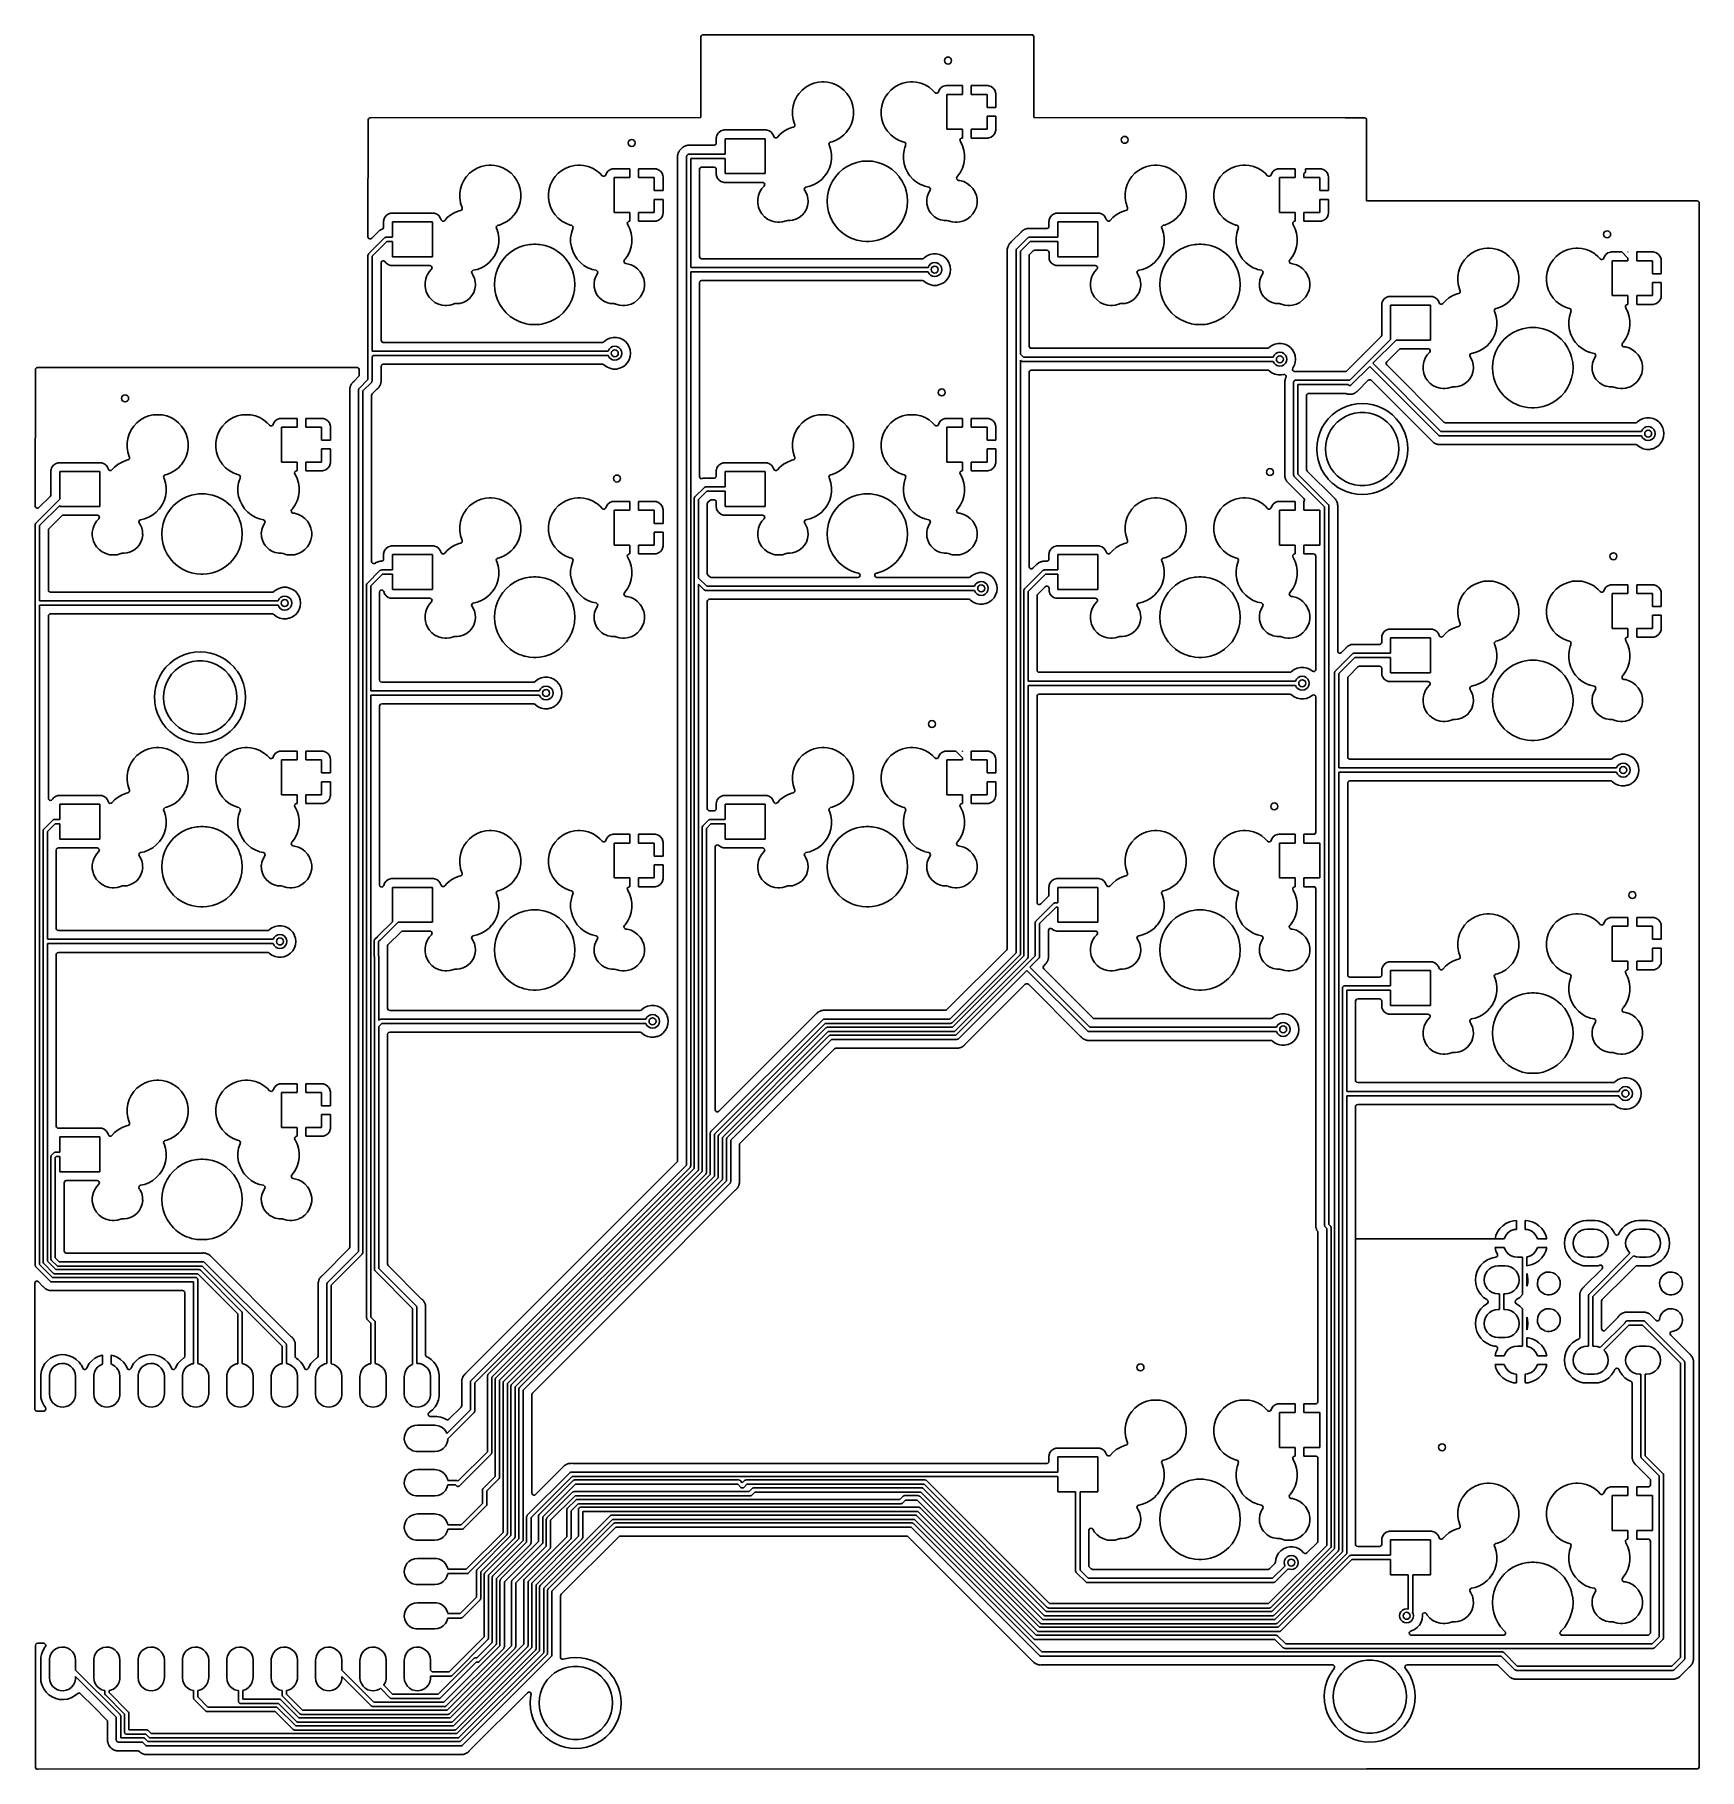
# Model space of a CAD drawing. Extents: x 144.2 to 239.5, y -132.7 to -33.4.
import ezdxf

# ---------------------------------------------------------------- set-up
doc = ezdxf.new("R2010")
doc.units = 0
doc.layers.add('BLACK', color=7, linetype='CONTINUOUS')

msp = doc.modelspace()

# ---------------------------------------------------------------- linework, layer by layer
at = {"layer": 'BLACK', "linetype": 'CONTINUOUS'}
for p, q in [((182.35, -33.5545), (182.367, -33.4925)), ((182.35, -38.1571), (182.35, -33.5545)), ((182.367, -33.4925), (182.412, -33.4471)), ((182.412, -33.4471), (182.474, -33.4305)), ((182.474, -33.4305), (201.296, -33.4305)), ((201.296, -33.4305), (201.357, -33.4471)), ((201.357, -33.4471), (201.403, -33.4925)), ((201.403, -33.4925), (201.419, -33.5545)), ((201.419, -33.5545), (201.419, -38.1552)), ((188.148, -36.5992), (187.97, -36.7915)), ((188.353, -36.4356), (188.148, -36.5992)), ((188.58, -36.3044), (188.353, -36.4356)), ((188.825, -36.2086), (188.58, -36.3044)), ((189.08, -36.1502), (188.825, -36.2086)), ((189.277, -36.1355), (189.08, -36.1502)), ((189.407, -36.1355), (189.277, -36.1355)), ((189.277, -36.1355), (189.277, -36.1355)), ((189.604, -36.1502), (189.407, -36.1355)), ((189.407, -36.1355), (189.407, -36.1355)), ((189.859, -36.2086), (189.604, -36.1502)), ((190.104, -36.3044), (189.859, -36.2086)), ((190.331, -36.4356), (190.104, -36.3044)), ((190.536, -36.5992), (190.331, -36.4356)), ((190.331, -36.4356), (190.331, -36.4356)), ((190.714, -36.7915), (190.536, -36.5992)), ((190.536, -36.5992), (190.536, -36.5992)), ((190.536, -36.5992), (190.536, -36.5992)), ((193.228, -36.5992), (193.05, -36.7915)), ((193.433, -36.4356), (193.228, -36.5992)), ((193.66, -36.3044), (193.433, -36.4356)), ((193.905, -36.2086), (193.66, -36.3044)), ((194.16, -36.1502), (193.905, -36.2086)), ((194.357, -36.1355), (194.16, -36.1502)), ((194.487, -36.1355), (194.357, -36.1355)), ((194.357, -36.1355), (194.357, -36.1355)), ((194.684, -36.1502), (194.487, -36.1355)), ((194.487, -36.1355), (194.487, -36.1355)), ((194.939, -36.2086), (194.684, -36.1502)), ((195.184, -36.3044), (194.939, -36.2086)), ((195.411, -36.4356), (195.184, -36.3044)), ((195.616, -36.5992), (195.411, -36.4356)), ((195.411, -36.4356), (195.411, -36.4356)), ((195.746, -36.7396), (195.616, -36.5992)), ((195.616, -36.5992), (195.616, -36.5992)), ((195.616, -36.5992), (195.616, -36.5992)), ((195.799, -36.7732), (195.746, -36.7396)), ((195.953, -36.6986), (195.917, -36.7497)), ((195.989, -36.6039), (195.953, -36.6986)), ((196.075, -36.4888), (195.989, -36.6039)), ((196.19, -36.4026), (196.075, -36.4888)), ((196.325, -36.3524), (196.19, -36.4026)), ((196.384, -36.346), (196.325, -36.3524)), ((197.332, -36.346), (196.384, -36.346)), ((197.332, -36.846), (197.332, -36.346)), ((198.78, -36.346), (197.832, -36.346)), ((197.832, -36.346), (197.832, -36.846)), ((198.839, -36.3524), (198.78, -36.346)), ((198.974, -36.4026), (198.839, -36.3524)), ((199.089, -36.4888), (198.974, -36.4026)), ((199.175, -36.6039), (199.089, -36.4888)), ((199.226, -36.7386), (199.175, -36.6039)), ((199.232, -36.7982), (199.226, -36.7386)), ((187.631, -37.4954), (187.591, -37.7548)), ((187.708, -37.2447), (187.631, -37.4954)), ((187.822, -37.0083), (187.708, -37.2447)), ((187.869, -36.9389), (187.822, -37.0083)), ((187.97, -36.7915), (187.869, -36.9389)), ((190.862, -37.0083), (190.714, -36.7915)), ((190.714, -36.7915), (190.714, -36.7915)), ((190.714, -36.7915), (190.714, -36.7915)), ((190.976, -37.2447), (190.862, -37.0083)), ((191.053, -37.4954), (190.976, -37.2447)), ((191.093, -37.7548), (191.053, -37.4954)), ((192.711, -37.4954), (192.671, -37.7548)), ((192.788, -37.2447), (192.711, -37.4954)), ((192.902, -37.0083), (192.788, -37.2447)), ((192.949, -36.9389), (192.902, -37.0083)), ((193.05, -36.7915), (192.949, -36.9389)), ((195.861, -36.7769), (195.799, -36.7732)), ((195.917, -36.7497), (195.861, -36.7769)), ((196.432, -38.846), (196.432, -36.846)), ((196.432, -36.846), (197.332, -36.846)), ((197.832, -36.846), (198.732, -36.846)), ((198.732, -36.846), (198.732, -37.596)), ((198.732, -37.596), (199.232, -37.596)), ((199.232, -37.596), (199.232, -36.7982)), ((163.286, -45.0002), (163.29, -38.3143)), ((163.29, -38.3143), (163.307, -38.2524)), ((163.307, -38.2524), (163.352, -38.2071)), ((163.352, -38.2071), (163.414, -38.1904)), ((163.414, -38.1904), (182.325, -38.1805)), ((182.325, -38.1805), (182.326, -38.1806)), ((182.326, -38.1806), (182.35, -38.1805)), ((182.351, -38.18), (182.35, -38.1571)), ((182.35, -38.1804), (182.351, -38.18)), ((182.35, -38.1805), (182.35, -38.1804)), ((182.35, -38.1805), (182.35, -38.1805)), ((182.35, -38.1805), (182.35, -38.1805)), ((182.35, -38.1805), (182.35, -38.1805)), ((182.351, -38.18), (182.351, -38.18)), ((187.637, -38.7297), (187.555, -38.7486)), ((187.591, -37.7548), (187.591, -38.0172)), ((187.591, -38.0172), (187.616, -38.1801)), ((187.616, -38.1801), (187.631, -38.2766)), ((187.631, -38.2766), (187.708, -38.5273)), ((187.687, -38.7058), (187.637, -38.7297)), ((187.721, -38.6626), (187.687, -38.7058)), ((187.708, -38.5273), (187.721, -38.555)), ((187.721, -38.555), (187.734, -38.6088)), ((187.734, -38.6088), (187.721, -38.6626)), ((190.862, -38.7637), (190.976, -38.5273)), ((190.976, -38.5273), (191.053, -38.2766)), ((191.053, -38.2766), (191.093, -38.0172)), ((191.093, -38.0172), (191.093, -37.7548)), ((192.671, -37.7548), (192.671, -38.0172)), ((192.671, -38.0172), (192.711, -38.2766)), ((192.711, -38.2766), (192.788, -38.5273)), ((192.788, -38.5273), (192.902, -38.7637)), ((199.232, -38.096), (198.732, -38.096)), ((198.732, -38.096), (198.732, -38.846)), ((199.232, -38.8938), (199.232, -38.096)), ((201.419, -38.1552), (201.419, -38.1554)), ((201.419, -38.1554), (201.419, -38.18)), ((201.419, -38.18), (201.419, -38.18)), ((201.419, -38.18), (201.419, -38.1801)), ((201.419, -38.1801), (201.42, -38.1804)), ((201.42, -38.1804), (201.42, -38.1804)), ((201.42, -38.1804), (201.42, -38.1804)), ((201.42, -38.1804), (201.42, -38.1805)), ((201.42, -38.1805), (201.42, -38.1805)), ((201.42, -38.1805), (201.42, -38.1805)), ((201.42, -38.1805), (201.445, -38.1805)), ((201.445, -38.1805), (201.445, -38.1805)), ((201.445, -38.1805), (201.445, -38.1805)), ((201.445, -38.1805), (219.241, -38.1899)), ((219.241, -38.1899), (220.346, -38.1904)), ((220.346, -38.1904), (220.408, -38.2071)), ((220.408, -38.2071), (220.453, -38.2525)), ((220.453, -38.2525), (220.469, -38.3144)), ((220.469, -38.3144), (220.469, -42.9252)), ((183.215, -39.6985), (183.169, -39.7439)), ((183.231, -39.6365), (183.215, -39.6985)), ((183.232, -39.3364), (183.231, -39.3381)), ((183.231, -39.3381), (183.231, -39.6365)), ((183.238, -39.2785), (183.232, -39.3364)), ((183.266, -39.2032), (183.238, -39.2785)), ((183.288, -39.1437), (183.266, -39.2032)), ((183.374, -39.0285), (183.288, -39.1437)), ((183.49, -38.9422), (183.374, -39.0285)), ((183.625, -38.8919), (183.49, -38.9422)), ((183.684, -38.8855), (183.625, -38.8919)), ((186.08, -38.8855), (183.684, -38.8855)), ((183.732, -40.261), (183.732, -39.386)), ((183.732, -39.386), (186.032, -39.386)), ((186.032, -39.386), (186.032, -41.386)), ((186.139, -38.8919), (186.08, -38.8855)), ((186.08, -38.8855), (186.08, -38.8855)), ((186.274, -38.9422), (186.139, -38.8919)), ((186.39, -39.0285), (186.274, -38.9422)), ((186.476, -39.1437), (186.39, -39.0285)), ((186.487, -39.1728), (186.476, -39.1437)), ((186.52, -39.2612), (186.487, -39.1728)), ((186.556, -39.3124), (186.52, -39.2612)), ((186.612, -39.3395), (186.556, -39.3124)), ((186.674, -39.3359), (186.612, -39.3395)), ((186.727, -39.3022), (186.674, -39.3359)), ((186.878, -39.1392), (186.727, -39.3022)), ((187.083, -38.9756), (186.878, -39.1392)), ((187.31, -38.8444), (187.083, -38.9756)), ((187.555, -38.7486), (187.31, -38.8444)), ((189.68, -39.7032), (189.693, -39.6494)), ((189.693, -39.757), (189.68, -39.7032)), ((189.693, -39.6494), (189.727, -39.6062)), ((189.727, -39.6062), (189.777, -39.5823)), ((189.777, -39.5823), (189.859, -39.5634)), ((189.859, -39.5634), (190.104, -39.4676)), ((190.104, -39.4676), (190.331, -39.3364)), ((190.331, -39.3364), (190.536, -39.1728)), ((190.536, -39.1728), (190.67, -39.0285)), ((190.67, -39.0285), (190.714, -38.9805)), ((190.714, -38.9805), (190.862, -38.7637)), ((190.714, -38.9805), (190.714, -38.9805)), ((190.714, -38.9805), (190.714, -38.9805)), ((192.902, -38.7637), (193.031, -38.9534)), ((193.031, -38.9534), (193.05, -38.9805)), ((193.05, -38.9805), (193.228, -39.1728)), ((193.228, -39.1728), (193.228, -39.1728)), ((193.228, -39.1728), (193.433, -39.3364)), ((193.433, -39.3364), (193.66, -39.4676)), ((193.66, -39.4676), (193.905, -39.5634)), ((193.905, -39.5634), (193.987, -39.5823)), ((193.987, -39.5823), (194.037, -39.6062)), ((194.037, -39.6062), (194.071, -39.6494)), ((194.071, -39.6494), (194.084, -39.7032)), ((194.084, -39.7032), (194.071, -39.757)), ((197.332, -38.846), (196.432, -38.846)), ((197.185, -39.477), (197.199, -39.4121)), ((197.206, -39.5399), (197.185, -39.477)), ((197.199, -39.4121), (197.245, -39.3638)), ((197.212, -39.5483), (197.206, -39.5399)), ((197.326, -39.7847), (197.212, -39.5483)), ((197.245, -39.3638), (197.309, -39.346)), ((197.309, -39.346), (197.332, -39.346)), ((197.332, -39.346), (197.332, -38.846)), ((198.732, -38.846), (197.832, -38.846)), ((197.832, -38.846), (197.832, -39.346)), ((197.832, -39.346), (198.78, -39.346)), ((198.78, -39.346), (198.839, -39.3396)), ((198.839, -39.3396), (198.974, -39.2894)), ((198.974, -39.2894), (199.089, -39.2032)), ((199.089, -39.2032), (199.175, -39.0881)), ((199.175, -39.0881), (199.226, -38.9534)), ((199.226, -38.9534), (199.232, -38.8938)), ((181.013, -40.3904), (181.01, -40.4102)), ((181.01, -40.4102), (181.014, -40.4537)), ((181.014, -40.371), (181.013, -40.3904)), ((181.025, -40.3087), (181.014, -40.351)), ((181.014, -40.351), (181.014, -40.371)), ((181.014, -40.4537), (181.014, -40.4653)), ((181.014, -40.4653), (181.014, -46.7173)), ((181.028, -40.2972), (181.025, -40.3087)), ((181.035, -40.2541), (181.028, -40.2972)), ((181.043, -40.2357), (181.035, -40.2541)), ((181.049, -40.2173), (181.043, -40.2357)), ((181.054, -40.1979), (181.049, -40.2173)), ((181.075, -40.1596), (181.054, -40.1979)), ((181.08, -40.1492), (181.075, -40.1596)), ((181.097, -40.1091), (181.08, -40.1492)), ((181.11, -40.0932), (181.097, -40.1091)), ((181.12, -40.077), (181.11, -40.0932)), ((181.13, -40.0594), (181.12, -40.077)), ((181.16, -40.0276), (181.13, -40.0594)), ((181.167, -40.0187), (181.16, -40.0276)), ((181.17, -40.0155), (181.167, -40.0187)), ((181.189, -39.996), (181.17, -40.0155)), ((181.192, -39.9932), (181.189, -39.996)), ((181.232, -39.951), (181.192, -39.9932)), ((181.237, -39.9452), (181.232, -39.951)), ((181.252, -39.9264), (181.237, -39.9452)), ((181.269, -39.9146), (181.252, -39.9264)), ((181.283, -39.902), (181.269, -39.9146)), ((181.298, -39.8878), (181.283, -39.902)), ((181.335, -39.8656), (181.298, -39.8878)), ((181.345, -39.8592), (181.335, -39.8656)), ((181.38, -39.8335), (181.345, -39.8592)), ((181.399, -39.8261), (181.38, -39.8335)), ((181.416, -39.8176), (181.399, -39.8261)), ((181.434, -39.8074), (181.416, -39.8176)), ((181.476, -39.7952), (181.434, -39.8074)), ((181.487, -39.7914), (181.476, -39.7952)), ((181.527, -39.7753), (181.487, -39.7914)), ((181.515, -40.43), (181.518, -40.4079)), ((181.515, -46.8), (181.515, -40.43)), ((181.518, -40.4034), (181.519, -40.401)), ((181.518, -40.4079), (181.518, -40.4034)), ((181.519, -40.401), (181.52, -40.3948)), ((181.52, -40.3948), (181.537, -40.3688)), ((181.547, -39.7728), (181.527, -39.7753)), ((181.537, -40.3688), (181.552, -40.3416)), ((181.566, -39.7689), (181.547, -39.7728)), ((181.552, -40.3416), (181.596, -40.2976)), ((181.585, -39.7633), (181.566, -39.7689)), ((181.629, -39.7619), (181.585, -39.7633)), ((181.596, -40.2976), (181.613, -40.2842)), ((181.613, -40.2842), (181.616, -40.2808)), ((181.616, -40.2808), (181.619, -40.2801)), ((181.619, -40.2801), (181.624, -40.2763)), ((181.624, -40.2763), (181.654, -40.2697)), ((181.641, -39.761), (181.629, -39.7619)), ((181.645, -39.7605), (181.641, -39.761)), ((181.672, -39.7605), (181.645, -39.7605)), ((181.654, -40.2697), (181.684, -40.261)), ((181.676, -39.7604), (181.672, -39.7605)), ((181.746, -39.7582), (181.676, -39.7604)), ((181.684, -40.261), (183.732, -40.261)), ((181.767, -39.7605), (181.746, -39.7582)), ((183.732, -40.511), (181.765, -40.511)), ((181.765, -40.511), (181.765, -46.7482)), ((183.107, -39.7605), (181.767, -39.7605)), ((183.169, -39.7439), (183.107, -39.7605)), ((183.732, -41.386), (183.732, -40.511)), ((189.706, -39.7847), (189.693, -39.757)), ((189.783, -40.0354), (189.706, -39.7847)), ((189.822, -40.2948), (189.783, -40.0354)), ((189.783, -40.8166), (189.822, -40.5572)), ((189.822, -40.5572), (189.822, -40.2948)), ((191.581, -40.6803), (191.285, -40.7391)), ((191.686, -40.6734), (191.581, -40.6803)), ((191.807, -40.6655), (191.686, -40.6734)), ((191.957, -40.6655), (191.807, -40.6655)), ((192.086, -40.6739), (191.957, -40.6655)), ((192.183, -40.6803), (192.086, -40.6739)), ((192.479, -40.7391), (192.183, -40.6803)), ((193.981, -40.0354), (193.941, -40.2948)), ((193.941, -40.2948), (193.941, -40.5572)), ((193.941, -40.5572), (193.981, -40.8166)), ((194.026, -39.8878), (193.981, -40.0354)), ((194.058, -39.7847), (194.026, -39.8878)), ((194.071, -39.757), (194.058, -39.7847)), ((197.403, -40.0354), (197.326, -39.7847)), ((197.442, -40.2948), (197.403, -40.0354)), ((197.403, -40.8166), (197.442, -40.5572)), ((197.442, -40.5572), (197.442, -40.2948)), ((168.869, -41.6283), (168.772, -41.7708)), ((168.92, -41.554), (168.869, -41.6283)), ((169.098, -41.3617), (168.92, -41.554)), ((169.303, -41.1981), (169.098, -41.3617)), ((169.53, -41.0669), (169.303, -41.1981)), ((169.775, -40.9711), (169.53, -41.0669)), ((170.03, -40.9127), (169.775, -40.9711)), ((170.227, -40.898), (170.03, -40.9127)), ((170.357, -40.898), (170.227, -40.898)), ((170.227, -40.898), (170.227, -40.898)), ((170.554, -40.9127), (170.357, -40.898)), ((170.357, -40.898), (170.357, -40.898)), ((170.809, -40.9711), (170.554, -40.9127)), ((171.054, -41.0669), (170.809, -40.9711)), ((171.054, -41.0673), (171.054, -41.0669)), ((171.054, -41.0669), (171.054, -41.0669)), ((171.054, -41.0669), (171.054, -41.0669)), ((171.281, -41.1981), (171.054, -41.0673)), ((171.486, -41.3617), (171.281, -41.1981)), ((171.281, -41.1981), (171.281, -41.1981)), ((171.664, -41.554), (171.486, -41.3617)), ((171.486, -41.3617), (171.486, -41.3617)), ((171.486, -41.3617), (171.486, -41.3617)), ((171.812, -41.7708), (171.664, -41.554)), ((171.664, -41.554), (171.664, -41.554)), ((171.664, -41.554), (171.664, -41.554)), ((173.949, -41.6283), (173.852, -41.7708)), ((174, -41.554), (173.949, -41.6283)), ((174.178, -41.3617), (174, -41.554)), ((174.383, -41.1981), (174.178, -41.3617)), ((174.61, -41.0669), (174.383, -41.1981)), ((174.855, -40.9711), (174.61, -41.0669)), ((175.11, -40.9127), (174.855, -40.9711)), ((175.307, -40.898), (175.11, -40.9127)), ((175.437, -40.898), (175.307, -40.898)), ((175.307, -40.898), (175.307, -40.898)), ((175.634, -40.9127), (175.437, -40.898)), ((175.437, -40.898), (175.437, -40.898)), ((175.889, -40.9711), (175.634, -40.9127)), ((176.134, -41.0669), (175.889, -40.9711)), ((176.134, -41.0673), (176.134, -41.0669)), ((176.134, -41.0669), (176.134, -41.0669)), ((176.134, -41.0669), (176.134, -41.0669)), ((176.361, -41.1981), (176.134, -41.0673)), ((176.566, -41.3617), (176.361, -41.1981)), ((176.361, -41.1981), (176.361, -41.1981)), ((176.696, -41.5021), (176.566, -41.3617)), ((176.566, -41.3617), (176.566, -41.3617)), ((176.566, -41.3617), (176.566, -41.3617)), ((176.749, -41.5357), (176.696, -41.5021)), ((176.811, -41.5394), (176.749, -41.5357)), ((176.867, -41.5122), (176.811, -41.5394)), ((176.903, -41.4611), (176.867, -41.5122)), ((176.939, -41.3664), (176.903, -41.4611)), ((177.025, -41.2513), (176.939, -41.3664)), ((177.14, -41.1651), (177.025, -41.2513)), ((177.275, -41.1149), (177.14, -41.1651)), ((177.334, -41.1085), (177.275, -41.1149)), ((178.282, -41.1085), (177.334, -41.1085)), ((177.382, -43.6085), (177.382, -41.6085)), ((177.382, -41.6085), (178.282, -41.6085)), ((178.282, -41.6085), (178.282, -41.1085)), ((179.73, -41.1085), (178.782, -41.1085)), ((178.782, -41.1085), (178.782, -41.6085)), ((178.782, -41.6085), (179.682, -41.6085)), ((179.682, -41.6085), (179.682, -42.3585)), ((179.789, -41.1149), (179.73, -41.1085)), ((179.924, -41.1651), (179.789, -41.1149)), ((180.039, -41.2513), (179.924, -41.1651)), ((180.125, -41.3664), (180.039, -41.2513)), ((180.176, -41.5011), (180.125, -41.3664)), ((180.182, -41.5607), (180.176, -41.5011)), ((180.182, -42.3585), (180.182, -41.5607)), ((182.266, -41.1355), (182.282, -41.0735)), ((182.266, -46.1305), (182.266, -41.1355)), ((182.282, -41.0735), (182.327, -41.0281)), ((182.327, -41.0281), (182.389, -41.0115)), ((182.389, -41.0115), (183.108, -41.0115)), ((183.108, -41.0115), (183.17, -41.0281)), ((183.17, -41.0281), (183.215, -41.0735)), ((183.215, -41.0735), (183.232, -41.1355)), ((183.232, -41.1355), (183.232, -41.4339)), ((183.232, -41.4339), (183.238, -41.4935)), ((183.238, -41.4935), (183.248, -41.5205)), ((183.248, -41.5205), (183.288, -41.6283)), ((183.288, -41.6283), (183.374, -41.7435)), ((186.032, -41.386), (183.732, -41.386)), ((189.266, -41.7128), (189.413, -41.554)), ((189.413, -41.554), (189.444, -41.5205)), ((189.444, -41.5205), (189.592, -41.3037)), ((189.444, -41.5205), (189.444, -41.5205)), ((189.444, -41.5205), (189.444, -41.5205)), ((189.592, -41.3037), (189.706, -41.0673)), ((189.706, -41.0673), (189.783, -40.8166)), ((190.053, -41.5625), (189.885, -41.8133)), ((190.252, -41.3358), (190.053, -41.5625)), ((190.479, -41.137), (190.252, -41.3358)), ((190.729, -40.9694), (190.479, -41.137)), ((191, -40.8361), (190.729, -40.9694)), ((191.285, -40.7391), (191, -40.8361)), ((192.764, -40.8361), (192.479, -40.7391)), ((193.035, -40.9694), (192.764, -40.8361)), ((193.252, -41.1149), (193.035, -40.9694)), ((193.285, -41.137), (193.252, -41.1149)), ((193.512, -41.3358), (193.285, -41.137)), ((193.704, -41.554), (193.512, -41.3358)), ((193.711, -41.5625), (193.704, -41.554)), ((193.879, -41.8133), (193.711, -41.5625)), ((193.981, -40.8166), (194.058, -41.0673)), ((194.058, -41.0673), (194.172, -41.3037)), ((194.172, -41.3037), (194.261, -41.4339)), ((194.261, -41.4339), (194.32, -41.5205)), ((194.32, -41.5205), (194.498, -41.7128)), ((196.992, -41.6263), (197.023, -41.5655)), ((196.998, -41.6942), (196.992, -41.6263)), ((197.039, -41.7487), (196.998, -41.6942)), ((197.023, -41.5655), (197.064, -41.5205)), ((197.064, -41.5205), (197.212, -41.3037)), ((197.212, -41.3037), (197.326, -41.0673)), ((197.326, -41.0673), (197.403, -40.8166)), ((206.969, -41.6283), (206.872, -41.7708)), ((207.02, -41.554), (206.969, -41.6283)), ((207.198, -41.3617), (207.02, -41.554)), ((207.403, -41.1981), (207.198, -41.3617)), ((207.63, -41.0669), (207.403, -41.1981)), ((207.875, -40.9711), (207.63, -41.0669)), ((208.13, -40.9127), (207.875, -40.9711)), ((208.327, -40.898), (208.13, -40.9127)), ((208.457, -40.898), (208.327, -40.898)), ((208.327, -40.898), (208.327, -40.898)), ((208.654, -40.9127), (208.457, -40.898)), ((208.457, -40.898), (208.457, -40.898)), ((208.909, -40.9711), (208.654, -40.9127)), ((209.154, -41.0669), (208.909, -40.9711)), ((209.154, -41.0673), (209.154, -41.0669)), ((209.154, -41.0669), (209.154, -41.0669)), ((209.154, -41.0669), (209.154, -41.0669)), ((209.381, -41.1981), (209.154, -41.0673)), ((209.586, -41.3617), (209.381, -41.1981)), ((209.381, -41.1981), (209.381, -41.1981)), ((209.764, -41.554), (209.586, -41.3617)), ((209.586, -41.3617), (209.586, -41.3617)), ((209.586, -41.3617), (209.586, -41.3617)), ((209.912, -41.7708), (209.764, -41.554)), ((209.764, -41.554), (209.764, -41.554)), ((209.764, -41.554), (209.764, -41.554)), ((212.049, -41.6283), (211.952, -41.7708)), ((212.1, -41.554), (212.049, -41.6283)), ((212.278, -41.3617), (212.1, -41.554)), ((212.483, -41.1981), (212.278, -41.3617)), ((212.71, -41.0669), (212.483, -41.1981)), ((212.955, -40.9711), (212.71, -41.0669)), ((213.21, -40.9127), (212.955, -40.9711)), ((213.407, -40.898), (213.21, -40.9127)), ((213.537, -40.898), (213.407, -40.898)), ((213.407, -40.898), (213.407, -40.898)), ((213.734, -40.9127), (213.537, -40.898)), ((213.537, -40.898), (213.537, -40.898)), ((213.989, -40.9711), (213.734, -40.9127)), ((214.234, -41.0669), (213.989, -40.9711)), ((214.234, -41.0673), (214.234, -41.0669)), ((214.234, -41.0669), (214.234, -41.0669)), ((214.234, -41.0669), (214.234, -41.0669)), ((214.461, -41.1981), (214.234, -41.0673)), ((214.666, -41.3617), (214.461, -41.1981)), ((214.461, -41.1981), (214.461, -41.1981)), ((214.796, -41.5021), (214.666, -41.3617)), ((214.666, -41.3617), (214.666, -41.3617)), ((214.666, -41.3617), (214.666, -41.3617)), ((214.849, -41.5357), (214.796, -41.5021)), ((214.911, -41.5394), (214.849, -41.5357)), ((214.967, -41.5122), (214.911, -41.5394)), ((215.003, -41.4611), (214.967, -41.5122)), ((215.039, -41.3664), (215.003, -41.4611)), ((215.125, -41.2513), (215.039, -41.3664)), ((215.24, -41.1651), (215.125, -41.2513)), ((215.375, -41.1149), (215.24, -41.1651)), ((215.434, -41.1085), (215.375, -41.1149)), ((216.382, -41.1085), (215.434, -41.1085)), ((215.482, -43.6085), (215.482, -41.6085)), ((215.482, -41.6085), (216.382, -41.6085)), ((216.382, -41.6085), (216.382, -41.1085)), ((216.928, -41.3384), (216.882, -41.3848)), ((216.882, -41.3848), (216.882, -41.6085)), ((216.882, -41.6085), (217.782, -41.6085)), ((216.943, -41.3112), (216.928, -41.3384)), ((216.96, -41.2852), (216.943, -41.3112)), ((216.961, -41.279), (216.96, -41.2852)), ((216.962, -41.2766), (216.961, -41.279)), ((216.965, -41.25), (216.962, -41.2721)), ((216.962, -41.2721), (216.962, -41.2766)), ((217.83, -41.1085), (216.965, -41.1085)), ((216.965, -41.1085), (216.965, -41.25)), ((217.782, -41.6085), (217.782, -42.3585)), ((217.889, -41.1149), (217.83, -41.1085)), ((218.024, -41.1651), (217.889, -41.1149)), ((218.139, -41.2513), (218.024, -41.1651)), ((218.225, -41.3664), (218.139, -41.2513)), ((218.276, -41.5011), (218.225, -41.3664)), ((218.282, -41.5607), (218.276, -41.5011)), ((218.282, -42.3585), (218.282, -41.5607)), ((168.581, -42.2579), (168.541, -42.5173)), ((168.541, -42.5173), (168.541, -42.7797)), ((168.658, -42.0072), (168.581, -42.2579)), ((168.772, -41.7708), (168.658, -42.0072)), ((171.926, -42.0072), (171.812, -41.7708)), ((172.003, -42.2579), (171.926, -42.0072)), ((172.042, -42.5173), (172.003, -42.2579)), ((172.042, -42.7797), (172.042, -42.5173)), ((173.661, -42.2579), (173.621, -42.5173)), ((173.621, -42.5173), (173.621, -42.7797)), ((173.738, -42.0072), (173.661, -42.2579)), ((173.852, -41.7708), (173.738, -42.0072)), ((179.682, -42.3585), (180.182, -42.3585)), ((183.374, -41.7435), (183.49, -41.8298)), ((183.49, -41.8298), (183.625, -41.8801)), ((183.625, -41.8801), (183.684, -41.8865)), ((183.684, -41.8865), (185.881, -41.8865)), ((185.642, -42.6361), (185.601, -42.8548)), ((185.688, -42.5173), (185.642, -42.6361)), ((185.723, -42.4286), (185.688, -42.5173)), ((185.84, -42.2394), (185.723, -42.4286)), ((185.972, -42.094), (185.84, -42.2394)), ((185.881, -41.8865), (185.936, -41.8995)), ((185.936, -41.8995), (185.98, -41.9358)), ((186, -42.0444), (185.972, -42.094)), ((185.98, -41.9358), (186.003, -41.9877)), ((186.003, -41.9877), (186, -42.0444)), ((188.27, -42.2911), (188.278, -42.2312)), ((188.292, -42.3473), (188.27, -42.2911)), ((188.278, -42.2312), (188.312, -42.1818)), ((188.339, -42.4132), (188.292, -42.3473)), ((188.312, -42.1818), (188.366, -42.1545)), ((188.339, -42.4133), (188.339, -42.4132)), ((188.339, -42.4132), (188.339, -42.4132)), ((188.382, -42.5068), (188.339, -42.4133)), ((188.366, -42.1545), (188.589, -42.1034)), ((188.427, -42.6044), (188.382, -42.5068)), ((188.476, -42.8087), (188.427, -42.6044)), ((188.589, -42.1034), (188.834, -42.0076)), ((188.834, -42.0076), (189.061, -41.8764)), ((189.061, -41.8764), (189.266, -41.7128)), ((189.596, -42.6651), (189.577, -42.966)), ((189.655, -42.3693), (189.596, -42.6651)), ((189.752, -42.0837), (189.655, -42.3693)), ((189.885, -41.8133), (189.752, -42.0837)), ((194.012, -42.0837), (193.879, -41.8133)), ((194.038, -42.1618), (194.012, -42.0837)), ((194.109, -42.3693), (194.038, -42.1618)), ((194.168, -42.6651), (194.109, -42.3693)), ((194.187, -42.966), (194.168, -42.6651)), ((194.498, -41.7128), (194.498, -41.7128)), ((194.498, -41.7128), (194.703, -41.8764)), ((194.703, -41.8764), (194.93, -42.0076)), ((194.93, -42.0076), (195.099, -42.0736)), ((195.099, -42.0736), (195.124, -42.0837)), ((195.124, -42.0837), (195.175, -42.1034)), ((195.175, -42.1034), (195.395, -42.1537)), ((195.376, -42.5068), (195.308, -42.7054)), ((195.475, -42.3366), (195.376, -42.5068)), ((195.395, -42.1537), (195.446, -42.1791)), ((195.446, -42.1791), (195.481, -42.225)), ((195.491, -42.2815), (195.475, -42.3366)), ((195.481, -42.225), (195.491, -42.2815)), ((197.102, -41.7733), (197.039, -41.7487)), ((197.184, -41.7809), (197.102, -41.7733)), ((197.398, -41.8418), (197.184, -41.7809)), ((197.597, -41.9409), (197.398, -41.8418)), ((197.774, -42.075), (197.597, -41.9409)), ((197.924, -42.2394), (197.774, -42.075)), ((198.032, -42.4133), (197.924, -42.2394)), ((198.041, -42.4286), (198.032, -42.4133)), ((198.122, -42.6361), (198.041, -42.4286)), ((198.162, -42.8548), (198.122, -42.6361)), ((206.681, -42.2579), (206.641, -42.5173)), ((206.641, -42.5173), (206.641, -42.7797)), ((206.758, -42.0072), (206.681, -42.2579)), ((206.872, -41.7708), (206.758, -42.0072)), ((210.026, -42.0072), (209.912, -41.7708)), ((210.103, -42.2579), (210.026, -42.0072)), ((210.142, -42.5173), (210.103, -42.2579)), ((210.142, -42.7797), (210.142, -42.5173)), ((211.761, -42.2579), (211.721, -42.5173)), ((211.721, -42.5173), (211.721, -42.7797)), ((211.838, -42.0072), (211.761, -42.2579)), ((211.952, -41.7708), (211.838, -42.0072)), ((217.782, -42.3585), (218.282, -42.3585)), ((164.575, -43.6544), (164.44, -43.7047)), ((164.634, -43.648), (164.575, -43.6544)), ((167.03, -43.648), (164.634, -43.648)), ((167.089, -43.6544), (167.03, -43.648)), ((167.03, -43.648), (167.03, -43.648)), ((167.224, -43.7047), (167.089, -43.6544)), ((168.26, -43.6069), (168.033, -43.7381)), ((168.505, -43.5111), (168.26, -43.6069)), ((168.587, -43.4922), (168.505, -43.5111)), ((168.541, -42.7797), (168.581, -43.0391)), ((168.581, -43.0391), (168.592, -43.0772)), ((168.637, -43.4683), (168.587, -43.4922)), ((168.592, -43.0772), (168.658, -43.2898)), ((168.671, -43.4251), (168.637, -43.4683)), ((168.658, -43.2898), (168.671, -43.3175)), ((168.671, -43.3175), (168.684, -43.3713)), ((168.684, -43.3713), (168.671, -43.4251)), ((171.664, -43.743), (171.812, -43.5262)), ((171.812, -43.5262), (171.926, -43.2898)), ((171.926, -43.2898), (172.003, -43.0391)), ((172.003, -43.0391), (172.042, -42.7797)), ((173.621, -42.7797), (173.661, -43.0391)), ((173.661, -43.0391), (173.738, -43.2898)), ((173.738, -43.2898), (173.852, -43.5262)), ((173.852, -43.5262), (173.981, -43.7159)), ((178.282, -43.6085), (177.382, -43.6085)), ((178.282, -44.1085), (178.282, -43.6085)), ((179.682, -43.6085), (178.782, -43.6085)), ((178.782, -43.6085), (178.782, -44.1085)), ((180.182, -42.8585), (179.682, -42.8585)), ((179.682, -42.8585), (179.682, -43.6085)), ((180.176, -43.7159), (180.182, -43.6563)), ((180.182, -43.6563), (180.182, -42.8585)), ((185.601, -42.8548), (185.601, -43.0772)), ((185.601, -43.0772), (185.642, -43.2959)), ((185.642, -43.2959), (185.672, -43.3713)), ((185.672, -43.3713), (185.723, -43.5034)), ((185.723, -43.5034), (185.84, -43.6926)), ((185.84, -43.6926), (185.99, -43.857)), ((188.145, -43.7661), (188.283, -43.6073)), ((188.283, -43.6073), (188.388, -43.4252)), ((188.388, -43.4252), (188.456, -43.2266)), ((188.456, -43.2266), (188.486, -43.0186)), ((188.484, -42.966), (188.476, -42.8087)), ((188.486, -43.0186), (188.484, -42.966)), ((189.577, -42.966), (189.596, -43.2669)), ((189.596, -43.2669), (189.655, -43.5627)), ((189.655, -43.5627), (189.752, -43.8483)), ((194.012, -43.8483), (194.109, -43.5627)), ((194.109, -43.5627), (194.163, -43.2898)), ((194.163, -43.2898), (194.168, -43.2669)), ((194.168, -43.2669), (194.187, -42.966)), ((194.168, -43.2669), (194.168, -43.2669)), ((194.168, -43.2669), (194.168, -43.2669)), ((195.286, -42.8585), (195.278, -42.9134)), ((195.278, -42.9134), (195.285, -43.0745)), ((195.285, -43.0745), (195.288, -43.1233)), ((195.308, -42.7054), (195.286, -42.8585)), ((195.288, -43.1233), (195.337, -43.3276)), ((195.337, -43.3276), (195.425, -43.5188)), ((195.425, -43.5188), (195.517, -43.648)), ((195.517, -43.648), (195.547, -43.69)), ((195.547, -43.69), (195.699, -43.835)), ((197.774, -43.857), (197.924, -43.6926)), ((197.924, -43.6926), (198.041, -43.5034)), ((198.041, -43.5034), (198.122, -43.2959)), ((198.122, -43.2959), (198.162, -43.0772)), ((198.162, -43.0772), (198.162, -42.8548)), ((202.675, -43.6544), (202.54, -43.7047)), ((202.734, -43.648), (202.675, -43.6544)), ((205.13, -43.648), (202.734, -43.648)), ((205.189, -43.6544), (205.13, -43.648)), ((205.13, -43.648), (205.13, -43.648)), ((205.324, -43.7047), (205.189, -43.6544)), ((206.36, -43.6069), (206.133, -43.7381)), ((206.605, -43.5111), (206.36, -43.6069)), ((206.687, -43.4922), (206.605, -43.5111)), ((206.641, -42.7797), (206.681, -43.0391)), ((206.681, -43.0391), (206.692, -43.0772)), ((206.737, -43.4683), (206.687, -43.4922)), ((206.692, -43.0772), (206.758, -43.2898)), ((206.771, -43.4251), (206.737, -43.4683)), ((206.758, -43.2898), (206.771, -43.3175)), ((206.771, -43.3175), (206.784, -43.3713)), ((206.784, -43.3713), (206.771, -43.4251)), ((209.764, -43.743), (209.912, -43.5262)), ((209.912, -43.5262), (210.026, -43.2898)), ((210.026, -43.2898), (210.103, -43.0391)), ((210.103, -43.0391), (210.142, -42.7797)), ((211.721, -42.7797), (211.761, -43.0391)), ((211.761, -43.0391), (211.838, -43.2898)), ((211.838, -43.2898), (211.952, -43.5262)), ((211.952, -43.5262), (212.081, -43.7159)), ((216.382, -43.6085), (215.482, -43.6085)), ((216.382, -44.1085), (216.382, -43.6085)), ((217.782, -43.6085), (216.882, -43.6085)), ((216.882, -43.6085), (216.882, -44.1085)), ((218.282, -42.8585), (217.782, -42.8585)), ((217.782, -42.8585), (217.782, -43.6085)), ((218.276, -43.7159), (218.282, -43.6563)), ((218.282, -43.6563), (218.282, -42.8585)), ((220.469, -42.9252), (220.469, -42.9254)), ((220.469, -42.9254), (220.469, -42.95)), ((220.469, -42.95), (220.469, -42.9501)), ((220.469, -42.9501), (220.47, -42.9504)), ((220.47, -42.9504), (220.47, -42.9504)), ((220.47, -42.9504), (220.47, -42.9504)), ((220.47, -42.9504), (220.47, -42.9505)), ((220.47, -42.9505), (220.47, -42.9505)), ((220.47, -42.9505), (220.47, -42.9505)), ((220.47, -42.9505), (220.495, -42.9505)), ((220.495, -42.9505), (220.495, -42.9505)), ((220.495, -42.9505), (220.495, -42.9505)), ((220.495, -42.9505), (239.395, -42.9505)), ((239.395, -42.9505), (239.457, -42.9671)), ((239.457, -42.9671), (239.503, -43.0125)), ((239.503, -43.0125), (239.519, -43.0745)), ((239.519, -43.0745), (239.51, -132.595)), ((163.906, -44.6771), (163.89, -44.6889)), ((163.921, -44.6645), (163.906, -44.6771)), ((163.935, -44.6503), (163.921, -44.6645)), ((163.973, -44.6281), (163.935, -44.6503)), ((163.982, -44.6217), (163.973, -44.6281)), ((164.018, -44.596), (163.982, -44.6217)), ((164.036, -44.5886), (164.018, -44.596)), ((164.054, -44.5801), (164.036, -44.5886)), ((164.071, -44.5699), (164.054, -44.5801)), ((164.092, -44.5638), (164.071, -44.5699)), ((164.139, -44.5386), (164.092, -44.5638)), ((164.17, -44.4963), (164.139, -44.5386)), ((164.181, -44.4447), (164.17, -44.4963)), ((164.182, -44.0989), (164.181, -44.1006)), ((164.181, -44.1006), (164.181, -44.4447)), ((164.188, -44.041), (164.182, -44.0989)), ((164.193, -44.0267), (164.188, -44.041)), ((164.238, -43.9062), (164.193, -44.0267)), ((164.324, -43.791), (164.238, -43.9062)), ((164.44, -43.7047), (164.324, -43.791)), ((164.682, -45.0235), (164.682, -44.1485)), ((164.682, -44.1485), (166.982, -44.1485)), ((166.982, -44.1485), (166.982, -46.1485)), ((167.34, -43.791), (167.224, -43.7047)), ((167.426, -43.9062), (167.34, -43.791)), ((167.47, -44.0237), (167.426, -43.9062)), ((167.506, -44.0749), (167.47, -44.0237)), ((167.562, -44.102), (167.506, -44.0749)), ((167.624, -44.0984), (167.562, -44.102)), ((167.677, -44.0647), (167.624, -44.0984)), ((167.828, -43.9017), (167.677, -44.0647)), ((168.033, -43.7381), (167.828, -43.9017)), ((170.63, -44.4657), (170.643, -44.4119)), ((170.643, -44.5195), (170.63, -44.4657)), ((170.643, -44.4119), (170.677, -44.3687)), ((170.656, -44.5472), (170.643, -44.5195)), ((170.733, -44.7979), (170.656, -44.5472)), ((170.677, -44.3687), (170.727, -44.3448)), ((170.727, -44.3448), (170.809, -44.3259)), ((170.809, -44.3259), (171.054, -44.2301)), ((171.054, -44.2301), (171.281, -44.0989)), ((171.281, -44.0989), (171.486, -43.9353)), ((171.486, -43.9353), (171.62, -43.791)), ((171.62, -43.791), (171.664, -43.743)), ((171.664, -43.743), (171.664, -43.743)), ((171.664, -43.743), (171.664, -43.743)), ((173.981, -43.7159), (174, -43.743)), ((174, -43.743), (174.178, -43.9353)), ((174.178, -43.9353), (174.178, -43.9353)), ((174.178, -43.9353), (174.383, -44.0989)), ((174.383, -44.0989), (174.61, -44.2301)), ((174.61, -44.2301), (174.855, -44.3259)), ((174.855, -44.3259), (174.937, -44.3448)), ((174.976, -44.6503), (174.931, -44.7979)), ((174.937, -44.3448), (174.987, -44.3687)), ((175.008, -44.5472), (174.976, -44.6503)), ((174.987, -44.3687), (175.021, -44.4119)), ((175.021, -44.5195), (175.008, -44.5472)), ((175.021, -44.4119), (175.034, -44.4657)), ((175.034, -44.4657), (175.021, -44.5195)), ((178.135, -44.2395), (178.149, -44.1746)), ((178.156, -44.3024), (178.135, -44.2395)), ((178.149, -44.1746), (178.195, -44.1263)), ((178.162, -44.3108), (178.156, -44.3024)), ((178.276, -44.5472), (178.162, -44.3108)), ((178.195, -44.1263), (178.259, -44.1085)), ((178.259, -44.1085), (178.282, -44.1085)), ((178.353, -44.7979), (178.276, -44.5472)), ((178.782, -44.1085), (179.73, -44.1085)), ((179.73, -44.1085), (179.789, -44.1021)), ((179.789, -44.1021), (179.924, -44.0519)), ((179.924, -44.0519), (180.039, -43.9657)), ((180.039, -43.9657), (180.125, -43.8506)), ((180.125, -43.8506), (180.176, -43.7159)), ((185.99, -43.857), (186.167, -43.9911)), ((186.167, -43.9911), (186.366, -44.0902)), ((186.366, -44.0902), (186.58, -44.1511)), ((186.58, -44.1511), (186.746, -44.1665)), ((186.746, -44.1665), (186.746, -44.1665)), ((186.746, -44.1665), (186.858, -44.1665)), ((186.858, -44.1665), (187.024, -44.1511)), ((186.858, -44.1665), (186.858, -44.1665)), ((187.024, -44.1511), (187.238, -44.0902)), ((187.238, -44.0902), (187.259, -44.0795)), ((187.259, -44.0795), (187.314, -44.0665)), ((187.314, -44.0665), (187.434, -44.0665)), ((187.434, -44.0665), (187.591, -44.0515)), ((187.434, -44.0665), (187.434, -44.0665)), ((187.591, -44.0515), (187.793, -43.9923)), ((187.793, -43.9923), (187.98, -43.896)), ((187.98, -43.896), (188.145, -43.7661)), ((189.752, -43.8483), (189.885, -44.1187)), ((189.885, -44.1187), (190.052, -44.3687)), ((190.052, -44.3687), (190.053, -44.3695)), ((190.053, -44.3695), (190.252, -44.5962)), ((190.252, -44.5962), (190.479, -44.795)), ((193.285, -44.795), (193.512, -44.5962)), ((193.512, -44.5962), (193.711, -44.3695)), ((193.711, -44.3695), (193.879, -44.1187)), ((193.879, -44.1187), (194.012, -43.8483)), ((195.699, -43.835), (195.733, -43.857)), ((195.733, -43.857), (195.875, -43.9486)), ((195.875, -43.9486), (195.915, -43.9643)), ((195.915, -43.9643), (196.071, -44.0267)), ((196.071, -44.0267), (196.199, -44.0515)), ((196.199, -44.0515), (196.277, -44.0665)), ((196.277, -44.0665), (196.277, -44.0665)), ((196.277, -44.0665), (196.434, -44.0665)), ((196.434, -44.0665), (196.436, -44.0663)), ((196.434, -44.0665), (196.434, -44.0665)), ((196.436, -44.0663), (196.437, -44.0665)), ((196.437, -44.0665), (196.44, -44.0665)), ((196.44, -44.0665), (196.44, -44.0671)), ((196.44, -44.0671), (196.503, -44.0788)), ((196.503, -44.0788), (196.526, -44.0902)), ((196.526, -44.0902), (196.74, -44.1511)), ((196.74, -44.1511), (196.906, -44.1665)), ((196.906, -44.1665), (196.906, -44.1665)), ((196.906, -44.1665), (197.018, -44.1665)), ((197.018, -44.1665), (197.184, -44.1511)), ((197.018, -44.1665), (197.018, -44.1665)), ((197.184, -44.1511), (197.398, -44.0902)), ((197.398, -44.0902), (197.475, -44.0519)), ((197.475, -44.0519), (197.597, -43.9911)), ((197.597, -43.9911), (197.774, -43.857)), ((200.736, -44.6771), (200.72, -44.6889)), ((200.751, -44.6645), (200.736, -44.6771)), ((200.765, -44.6503), (200.751, -44.6645)), ((200.803, -44.6281), (200.765, -44.6503)), ((200.812, -44.6217), (200.803, -44.6281)), ((200.848, -44.596), (200.812, -44.6217)), ((200.866, -44.5886), (200.848, -44.596)), ((200.884, -44.5801), (200.866, -44.5886)), ((200.901, -44.5699), (200.884, -44.5801)), ((200.943, -44.5577), (200.901, -44.5699)), ((200.954, -44.5539), (200.943, -44.5577)), ((200.995, -44.5378), (200.954, -44.5539)), ((201.015, -44.5353), (200.995, -44.5378)), ((201.034, -44.5314), (201.015, -44.5353)), ((201.053, -44.5258), (201.034, -44.5314)), ((201.097, -44.5244), (201.053, -44.5258)), ((201.108, -44.5235), (201.097, -44.5244)), ((201.112, -44.523), (201.108, -44.5235)), ((201.14, -44.523), (201.112, -44.523)), ((201.144, -44.5229), (201.14, -44.523)), ((201.214, -44.5207), (201.144, -44.5229)), ((201.234, -44.523), (201.214, -44.5207)), ((202.157, -44.523), (201.234, -44.523)), ((202.219, -44.5064), (202.157, -44.523)), ((202.265, -44.461), (202.219, -44.5064)), ((202.281, -44.399), (202.265, -44.461)), ((202.282, -44.0989), (202.281, -44.1006)), ((202.281, -44.1006), (202.281, -44.399)), ((202.288, -44.041), (202.282, -44.0989)), ((202.293, -44.0267), (202.288, -44.041)), ((202.338, -43.9062), (202.293, -44.0267)), ((202.424, -43.791), (202.338, -43.9062)), ((202.54, -43.7047), (202.424, -43.791)), ((202.782, -45.0235), (202.782, -44.1485)), ((202.782, -44.1485), (205.082, -44.1485)), ((205.082, -44.1485), (205.082, -46.1485)), ((205.44, -43.791), (205.324, -43.7047)), ((205.526, -43.9062), (205.44, -43.791)), ((205.57, -44.0237), (205.526, -43.9062)), ((205.606, -44.0749), (205.57, -44.0237)), ((205.662, -44.102), (205.606, -44.0749)), ((205.724, -44.0984), (205.662, -44.102)), ((205.777, -44.0647), (205.724, -44.0984)), ((205.928, -43.9017), (205.777, -44.0647)), ((206.133, -43.7381), (205.928, -43.9017)), ((208.73, -44.4657), (208.743, -44.4119)), ((208.743, -44.5195), (208.73, -44.4657)), ((208.743, -44.4119), (208.777, -44.3687)), ((208.756, -44.5472), (208.743, -44.5195)), ((208.833, -44.7979), (208.756, -44.5472)), ((208.777, -44.3687), (208.827, -44.3448)), ((208.827, -44.3448), (208.909, -44.3259)), ((208.909, -44.3259), (209.154, -44.2301)), ((209.154, -44.2301), (209.381, -44.0989)), ((209.381, -44.0989), (209.586, -43.9353)), ((209.586, -43.9353), (209.72, -43.791)), ((209.72, -43.791), (209.764, -43.743)), ((209.764, -43.743), (209.764, -43.743)), ((209.764, -43.743), (209.764, -43.743)), ((212.081, -43.7159), (212.1, -43.743)), ((212.1, -43.743), (212.278, -43.9353)), ((212.278, -43.9353), (212.278, -43.9353)), ((212.278, -43.9353), (212.483, -44.0989)), ((212.483, -44.0989), (212.71, -44.2301)), ((212.71, -44.2301), (212.955, -44.3259)), ((212.955, -44.3259), (213.037, -44.3448)), ((213.076, -44.6503), (213.031, -44.7979)), ((213.037, -44.3448), (213.087, -44.3687)), ((213.108, -44.5472), (213.076, -44.6503)), ((213.087, -44.3687), (213.121, -44.4119)), ((213.121, -44.5195), (213.108, -44.5472)), ((213.121, -44.4119), (213.134, -44.4657)), ((213.134, -44.4657), (213.121, -44.5195)), ((216.235, -44.2395), (216.249, -44.1746)), ((216.256, -44.3024), (216.235, -44.2395)), ((216.249, -44.1746), (216.295, -44.1263)), ((216.262, -44.3108), (216.256, -44.3024)), ((216.376, -44.5472), (216.262, -44.3108)), ((216.295, -44.1263), (216.359, -44.1085)), ((216.359, -44.1085), (216.382, -44.1085)), ((216.453, -44.7979), (216.376, -44.5472)), ((216.882, -44.1085), (217.83, -44.1085)), ((217.83, -44.1085), (217.889, -44.1021)), ((217.889, -44.1021), (218.024, -44.0519)), ((218.024, -44.0519), (218.139, -43.9657)), ((218.139, -43.9657), (218.225, -43.8506)), ((218.225, -43.8506), (218.276, -43.7159)), ((163.299, -45.0565), (163.286, -45.0002)), ((163.337, -45.1006), (163.299, -45.0565)), ((163.321, -45.9721), (164.233, -45.0601)), ((163.39, -45.1228), (163.337, -45.1006)), ((163.448, -45.1182), (163.39, -45.1228)), ((163.497, -45.088), (163.448, -45.1182)), ((163.854, -44.7312), (163.497, -45.088)), ((164.373, -45.2735), (163.534, -46.1123)), ((163.862, -44.7226), (163.854, -44.7312)), ((163.89, -44.6889), (163.862, -44.7226)), ((164.233, -45.0601), (164.251, -45.0467)), ((164.251, -45.0467), (164.254, -45.0433)), ((164.254, -45.0433), (164.257, -45.0426)), ((164.257, -45.0426), (164.262, -45.0388)), ((164.262, -45.0388), (164.292, -45.0322)), ((164.292, -45.0322), (164.321, -45.0235)), ((164.321, -45.0235), (164.682, -45.0235)), ((164.682, -45.2735), (164.373, -45.2735)), ((164.682, -46.1485), (164.682, -45.2735)), ((170.656, -45.8298), (170.733, -45.5791)), ((170.772, -45.0573), (170.733, -44.7979)), ((170.733, -45.5791), (170.772, -45.3197)), ((170.772, -45.3197), (170.772, -45.0573)), ((171.95, -45.5986), (171.679, -45.7319)), ((172.235, -45.5016), (171.95, -45.5986)), ((172.531, -45.4428), (172.235, -45.5016)), ((172.642, -45.4355), (172.531, -45.4428)), ((172.757, -45.428), (172.642, -45.4355)), ((172.907, -45.428), (172.757, -45.428)), ((173.036, -45.4364), (172.907, -45.428)), ((173.133, -45.4428), (173.036, -45.4364)), ((173.429, -45.5016), (173.133, -45.4428)), ((173.714, -45.5986), (173.429, -45.5016)), ((173.985, -45.7319), (173.714, -45.5986)), ((174.931, -44.7979), (174.891, -45.0573)), ((174.891, -45.0573), (174.891, -45.3197)), ((174.891, -45.3197), (174.931, -45.5791)), ((174.931, -45.5791), (175.008, -45.8298)), ((178.276, -45.8298), (178.353, -45.5791)), ((178.392, -45.0573), (178.353, -44.7979)), ((178.353, -45.5791), (178.392, -45.3197)), ((178.392, -45.3197), (178.392, -45.0573)), ((190.479, -44.795), (190.729, -44.9626)), ((190.729, -44.9626), (191, -45.0959)), ((191, -45.0959), (191.065, -45.1182)), ((191.065, -45.1182), (191.285, -45.1929)), ((191.285, -45.1929), (191.385, -45.2127)), ((191.385, -45.2127), (191.581, -45.2517)), ((191.581, -45.2517), (191.581, -45.2517)), ((191.581, -45.2517), (191.581, -45.2517)), ((191.581, -45.2517), (191.807, -45.2665)), ((191.807, -45.2665), (191.957, -45.2665)), ((191.957, -45.2665), (192.183, -45.2517)), ((191.957, -45.2665), (191.957, -45.2665)), ((192.183, -45.2517), (192.28, -45.2325)), ((192.183, -45.2517), (192.183, -45.2517)), ((192.183, -45.2517), (192.183, -45.2517)), ((192.28, -45.2325), (192.479, -45.1929)), ((192.479, -45.1929), (192.764, -45.0959)), ((192.764, -45.0959), (193.035, -44.9626)), ((193.035, -44.9626), (193.285, -44.795)), ((199.905, -45.6587), (199.894, -45.701)), ((199.908, -45.6472), (199.905, -45.6587)), ((199.915, -45.6041), (199.908, -45.6472)), ((199.923, -45.5857), (199.915, -45.6041)), ((199.929, -45.5673), (199.923, -45.5857)), ((199.934, -45.5479), (199.929, -45.5673)), ((199.955, -45.5096), (199.934, -45.5479)), ((199.96, -45.4992), (199.955, -45.5096)), ((199.977, -45.4591), (199.96, -45.4992)), ((199.99, -45.4432), (199.977, -45.4591)), ((200, -45.427), (199.99, -45.4432)), ((200.01, -45.4094), (200, -45.427)), ((200.04, -45.3776), (200.01, -45.4094)), ((200.047, -45.3687), (200.04, -45.3776)), ((200.05, -45.3655), (200.047, -45.3687)), ((200.069, -45.346), (200.05, -45.3655)), ((200.072, -45.3432), (200.069, -45.346)), ((200.12, -45.2921), (200.072, -45.3432)), ((200.136, -45.2792), (200.12, -45.2921)), ((200.684, -44.7312), (200.136, -45.2792)), ((200.432, -45.6916), (201.063, -45.0601)), ((201.203, -45.2735), (200.645, -45.8318)), ((200.692, -44.7226), (200.684, -44.7312)), ((200.72, -44.6889), (200.692, -44.7226)), ((201.063, -45.0601), (201.081, -45.0467)), ((201.081, -45.0467), (201.084, -45.0433)), ((201.084, -45.0433), (201.087, -45.0426)), ((201.087, -45.0426), (201.092, -45.0388)), ((201.092, -45.0388), (201.122, -45.0322)), ((201.122, -45.0322), (201.151, -45.0235)), ((201.151, -45.0235), (202.782, -45.0235)), ((202.782, -45.2735), (201.203, -45.2735)), ((202.782, -46.1485), (202.782, -45.2735)), ((208.756, -45.8298), (208.833, -45.5791)), ((208.873, -45.0573), (208.833, -44.7979)), ((208.833, -45.5791), (208.873, -45.3197)), ((208.873, -45.3197), (208.873, -45.0573)), ((210.05, -45.5986), (209.779, -45.7319)), ((210.335, -45.5016), (210.05, -45.5986)), ((210.631, -45.4428), (210.335, -45.5016)), ((210.742, -45.4355), (210.631, -45.4428)), ((210.857, -45.428), (210.742, -45.4355)), ((211.007, -45.428), (210.857, -45.428)), ((211.136, -45.4364), (211.007, -45.428)), ((211.233, -45.4428), (211.136, -45.4364)), ((211.529, -45.5016), (211.233, -45.4428)), ((211.814, -45.5986), (211.529, -45.5016)), ((212.085, -45.7319), (211.814, -45.5986)), ((213.031, -44.7979), (212.992, -45.0573)), ((212.992, -45.0573), (212.992, -45.3197)), ((212.992, -45.3197), (213.031, -45.5791)), ((213.031, -45.5791), (213.108, -45.8298)), ((216.376, -45.8298), (216.453, -45.5791)), ((216.492, -45.0573), (216.453, -44.7979)), ((216.453, -45.5791), (216.492, -45.3197)), ((216.492, -45.3197), (216.492, -45.0573)), ((227.18, -45.6752), (226.925, -45.7336)), ((227.377, -45.6605), (227.18, -45.6752)), ((227.507, -45.6605), (227.377, -45.6605)), ((227.377, -45.6605), (227.377, -45.6605)), ((227.704, -45.6752), (227.507, -45.6605)), ((227.507, -45.6605), (227.507, -45.6605)), ((227.959, -45.7336), (227.704, -45.6752)), ((232.26, -45.6752), (232.005, -45.7336)), ((232.457, -45.6605), (232.26, -45.6752)), ((232.587, -45.6605), (232.457, -45.6605)), ((232.457, -45.6605), (232.457, -45.6605)), ((232.784, -45.6752), (232.587, -45.6605)), ((232.587, -45.6605), (232.587, -45.6605)), ((233.039, -45.7336), (232.784, -45.6752)), ((163.284, -46.0605), (163.288, -46.0384)), ((163.284, -51.81), (163.284, -46.0605)), ((163.287, -46.0339), (163.289, -46.0315)), ((163.288, -46.0384), (163.287, -46.0339)), ((163.289, -46.0315), (163.29, -46.0253)), ((163.29, -46.0253), (163.306, -45.9993)), ((163.306, -45.9993), (163.321, -45.9721)), ((163.534, -46.1123), (163.534, -51.5494)), ((164.035, -46.4919), (164.05, -46.4325)), ((164.035, -50.9205), (164.035, -46.4919)), ((164.05, -46.4325), (164.092, -46.3876)), ((164.092, -46.3876), (164.15, -46.3682)), ((164.15, -46.3682), (164.211, -46.3791)), ((164.211, -46.3791), (164.258, -46.4176)), ((164.258, -46.4176), (164.324, -46.506)), ((164.324, -46.506), (164.44, -46.5923)), ((164.44, -46.5923), (164.575, -46.6426)), ((164.575, -46.6426), (164.634, -46.649)), ((164.634, -46.649), (166.831, -46.649)), ((166.982, -46.1485), (164.682, -46.1485)), ((166.831, -46.649), (166.886, -46.662)), ((166.886, -46.662), (166.93, -46.6983)), ((169.784, -46.7701), (170.011, -46.6389)), ((170.011, -46.6389), (170.216, -46.4753)), ((170.216, -46.4753), (170.363, -46.3165)), ((170.363, -46.3165), (170.394, -46.283)), ((170.394, -46.283), (170.542, -46.0662)), ((170.394, -46.283), (170.394, -46.283)), ((170.394, -46.283), (170.394, -46.283)), ((170.542, -46.0662), (170.656, -45.8298)), ((170.835, -46.5758), (170.702, -46.8462)), ((171.003, -46.325), (170.835, -46.5758)), ((171.202, -46.0983), (171.003, -46.325)), ((171.429, -45.8995), (171.202, -46.0983)), ((171.679, -45.7319), (171.429, -45.8995)), ((174.202, -45.8774), (173.985, -45.7319)), ((174.235, -45.8995), (174.202, -45.8774)), ((174.462, -46.0983), (174.235, -45.8995)), ((174.654, -46.3165), (174.462, -46.0983)), ((174.661, -46.325), (174.654, -46.3165)), ((174.829, -46.5758), (174.661, -46.325)), ((174.962, -46.8462), (174.829, -46.5758)), ((175.008, -45.8298), (175.122, -46.0662)), ((175.122, -46.0662), (175.243, -46.2438)), ((175.243, -46.2438), (175.27, -46.283)), ((175.27, -46.283), (175.448, -46.4753)), ((175.448, -46.4753), (175.448, -46.4753)), ((175.448, -46.4753), (175.653, -46.6389)), ((175.653, -46.6389), (175.88, -46.7701)), ((177.942, -46.3888), (177.973, -46.328)), ((177.948, -46.4567), (177.942, -46.3888)), ((177.989, -46.5112), (177.948, -46.4567)), ((177.973, -46.328), (178.014, -46.283)), ((178.052, -46.5358), (177.989, -46.5112)), ((178.014, -46.283), (178.162, -46.0662)), ((178.134, -46.5434), (178.052, -46.5358)), ((178.348, -46.6043), (178.134, -46.5434)), ((178.162, -46.0662), (178.276, -45.8298)), ((178.547, -46.7034), (178.348, -46.6043)), ((182.282, -46.1925), (182.266, -46.1305)), ((182.327, -46.2379), (182.282, -46.1925)), ((182.389, -46.2545), (182.327, -46.2379)), ((195.036, -46.2545), (182.389, -46.2545)), ((195.087, -46.2438), (195.036, -46.2545)), ((195.128, -46.2135), (195.087, -46.2438)), ((195.134, -46.2071), (195.128, -46.2135)), ((195.185, -46.17), (195.134, -46.2071)), ((195.287, -46.0958), (195.185, -46.17)), ((195.46, -46.0189), (195.287, -46.0958)), ((195.36, -46.755), (195.416, -46.6449)), ((195.416, -46.6449), (195.505, -46.5564)), ((195.645, -45.9795), (195.46, -46.0189)), ((195.505, -46.5564), (195.616, -46.4996)), ((195.616, -46.4996), (195.74, -46.48)), ((195.835, -45.9795), (195.645, -45.9795)), ((195.645, -45.9795), (195.645, -45.9795)), ((195.74, -46.48), (195.864, -46.4996)), ((196.02, -46.0189), (195.835, -45.9795)), ((195.835, -45.9795), (195.835, -45.9795)), ((195.864, -46.4996), (195.975, -46.5564)), ((195.975, -46.5564), (196.064, -46.6449)), ((196.193, -46.0958), (196.02, -46.0189)), ((196.064, -46.6449), (196.12, -46.7564)), ((196.346, -46.2071), (196.193, -46.0958)), ((196.473, -46.3478), (196.346, -46.2071)), ((196.567, -46.5117), (196.473, -46.3478)), ((196.593, -46.5923), (196.567, -46.5117)), ((196.626, -46.6917), (196.593, -46.5923)), ((199.893, -45.7404), (199.89, -45.7602)), ((199.89, -45.7602), (199.894, -45.8037)), ((199.894, -45.721), (199.893, -45.7404)), ((199.894, -45.701), (199.894, -45.721)), ((199.894, -45.8037), (199.894, -45.8153)), ((199.894, -45.8153), (199.894, -51.6873)), ((200.395, -45.78), (200.398, -45.7579)), ((200.395, -51.77), (200.395, -45.78)), ((200.398, -45.7534), (200.399, -45.751)), ((200.398, -45.7579), (200.398, -45.7534)), ((200.399, -45.751), (200.4, -45.7448)), ((200.4, -45.7448), (200.417, -45.7188)), ((200.417, -45.7188), (200.432, -45.6916)), ((200.645, -45.8318), (200.645, -51.7182)), ((201.145, -46.0905), (201.155, -46.043)), ((201.145, -51.2605), (201.145, -46.0905)), ((201.155, -46.043), (201.182, -46.0028)), ((201.182, -46.0028), (201.374, -45.8103)), ((201.374, -45.8103), (201.415, -45.7834)), ((201.415, -45.7834), (201.462, -45.774)), ((201.462, -45.774), (202.158, -45.774)), ((202.158, -45.774), (202.22, -45.7906)), ((202.22, -45.7906), (202.265, -45.836)), ((202.265, -45.836), (202.282, -45.898)), ((202.282, -45.898), (202.282, -46.1964)), ((202.282, -46.1964), (202.288, -46.256)), ((202.288, -46.256), (202.298, -46.283)), ((202.298, -46.283), (202.338, -46.3908)), ((202.338, -46.3908), (202.424, -46.506)), ((202.424, -46.506), (202.54, -46.5923)), ((202.54, -46.5923), (202.675, -46.6426)), ((202.675, -46.6426), (202.734, -46.649)), ((202.734, -46.649), (204.931, -46.649)), ((205.082, -46.1485), (202.782, -46.1485)), ((204.931, -46.649), (204.986, -46.662)), ((204.986, -46.662), (205.03, -46.6983)), ((207.884, -46.7701), (208.111, -46.6389)), ((208.111, -46.6389), (208.316, -46.4753)), ((208.316, -46.4753), (208.463, -46.3165)), ((208.463, -46.3165), (208.494, -46.283)), ((208.494, -46.283), (208.642, -46.0662)), ((208.494, -46.283), (208.494, -46.283)), ((208.494, -46.283), (208.494, -46.283)), ((208.642, -46.0662), (208.756, -45.8298)), ((208.935, -46.5758), (208.802, -46.8462)), ((209.103, -46.325), (208.935, -46.5758)), ((209.302, -46.0983), (209.103, -46.325)), ((209.529, -45.8995), (209.302, -46.0983)), ((209.779, -45.7319), (209.529, -45.8995)), ((212.302, -45.8774), (212.085, -45.7319)), ((212.335, -45.8995), (212.302, -45.8774)), ((212.562, -46.0983), (212.335, -45.8995)), ((212.754, -46.3165), (212.562, -46.0983)), ((212.761, -46.325), (212.754, -46.3165)), ((212.929, -46.5758), (212.761, -46.325)), ((213.062, -46.8462), (212.929, -46.5758)), ((213.108, -45.8298), (213.222, -46.0662)), ((213.222, -46.0662), (213.343, -46.2438)), ((213.343, -46.2438), (213.37, -46.283)), ((213.37, -46.283), (213.548, -46.4753)), ((213.548, -46.4753), (213.548, -46.4753)), ((213.548, -46.4753), (213.753, -46.6389)), ((213.753, -46.6389), (213.98, -46.7701)), ((216.042, -46.3888), (216.073, -46.328)), ((216.048, -46.4567), (216.042, -46.3888)), ((216.089, -46.5112), (216.048, -46.4567)), ((216.073, -46.328), (216.114, -46.283)), ((216.152, -46.5358), (216.089, -46.5112)), ((216.114, -46.283), (216.262, -46.0662)), ((216.234, -46.5434), (216.152, -46.5358)), ((216.448, -46.6043), (216.234, -46.5434)), ((216.262, -46.0662), (216.376, -45.8298)), ((216.647, -46.7034), (216.448, -46.6043)), ((225.922, -46.5333), (225.808, -46.7697)), ((225.99, -46.4325), (225.922, -46.5333)), ((226.07, -46.3165), (225.99, -46.4325)), ((226.248, -46.1242), (226.07, -46.3165)), ((226.453, -45.9606), (226.248, -46.1242)), ((226.68, -45.8294), (226.453, -45.9606)), ((226.925, -45.7336), (226.68, -45.8294)), ((228.204, -45.8294), (227.959, -45.7336)), ((228.204, -45.8298), (228.204, -45.8294)), ((228.204, -45.8294), (228.204, -45.8294)), ((228.204, -45.8294), (228.204, -45.8294)), ((228.431, -45.9606), (228.204, -45.8298)), ((228.482, -46.0015), (228.431, -45.9606)), ((228.636, -46.1242), (228.482, -46.0015)), ((228.814, -46.3165), (228.636, -46.1242)), ((228.636, -46.1242), (228.636, -46.1242)), ((228.636, -46.1242), (228.636, -46.1242)), ((228.962, -46.5333), (228.814, -46.3165)), ((228.814, -46.3165), (228.814, -46.3165)), ((228.814, -46.3165), (228.814, -46.3165)), ((229.076, -46.7697), (228.962, -46.5333)), ((231.002, -46.5333), (230.888, -46.7697)), ((231.07, -46.4325), (231.002, -46.5333)), ((231.15, -46.3165), (231.07, -46.4325)), ((231.328, -46.1242), (231.15, -46.3165)), ((231.533, -45.9606), (231.328, -46.1242)), ((231.76, -45.8294), (231.533, -45.9606)), ((232.005, -45.7336), (231.76, -45.8294)), ((233.284, -45.8294), (233.039, -45.7336)), ((233.284, -45.8298), (233.284, -45.8294)), ((233.284, -45.8294), (233.284, -45.8294)), ((233.284, -45.8294), (233.284, -45.8294)), ((233.511, -45.9606), (233.284, -45.8298)), ((233.562, -46.0015), (233.511, -45.9606)), ((233.716, -46.1242), (233.562, -46.0015)), ((233.846, -46.2646), (233.716, -46.1242)), ((233.716, -46.1242), (233.716, -46.1242)), ((233.716, -46.1242), (233.716, -46.1242)), ((233.899, -46.2982), (233.846, -46.2646)), ((233.961, -46.3019), (233.899, -46.2982)), ((234.017, -46.2747), (233.961, -46.3019)), ((234.053, -46.2236), (234.017, -46.2747)), ((234.089, -46.1289), (234.053, -46.2236)), ((234.175, -46.0138), (234.089, -46.1289)), ((234.29, -45.9276), (234.175, -46.0138)), ((234.425, -45.8774), (234.29, -45.9276)), ((234.484, -45.871), (234.425, -45.8774)), ((235.074, -45.871), (234.484, -45.871)), ((234.532, -48.371), (234.532, -46.371)), ((234.532, -46.371), (235.432, -46.371)), ((235.432, -46.2288), (235.074, -45.871)), ((235.432, -45.871), (235.428, -45.871)), ((235.428, -45.871), (235.432, -45.8752)), ((235.432, -45.8752), (235.432, -45.871)), ((235.432, -46.371), (235.432, -46.2288)), ((236.88, -45.871), (235.932, -45.871)), ((235.932, -45.871), (235.932, -46.371)), ((235.932, -46.371), (236.832, -46.371)), ((236.832, -46.371), (236.832, -47.121)), ((236.939, -45.8774), (236.88, -45.871)), ((237.074, -45.9276), (236.939, -45.8774)), ((237.189, -46.0138), (237.074, -45.9276)), ((237.275, -46.1289), (237.189, -46.0138)), ((237.326, -46.2636), (237.275, -46.1289)), ((237.332, -46.3232), (237.326, -46.2636)), ((237.332, -47.121), (237.332, -46.3232)), ((166.592, -47.3986), (166.552, -47.6173)), ((166.552, -47.6173), (166.552, -47.8397)), ((166.638, -47.2798), (166.592, -47.3986)), ((166.673, -47.1911), (166.638, -47.2798)), ((166.79, -47.0019), (166.673, -47.1911)), ((166.922, -46.8565), (166.79, -47.0019)), ((166.95, -46.8069), (166.922, -46.8565)), ((166.93, -46.6983), (166.953, -46.7502)), ((166.953, -46.7502), (166.95, -46.8069)), ((169.22, -47.0536), (169.228, -46.9937)), ((169.242, -47.1098), (169.22, -47.0536)), ((169.228, -46.9937), (169.262, -46.9443)), ((169.289, -47.1757), (169.242, -47.1098)), ((169.262, -46.9443), (169.316, -46.917)), ((169.289, -47.1758), (169.289, -47.1757)), ((169.332, -47.2693), (169.289, -47.1758)), ((169.289, -47.1758), (169.289, -47.1758)), ((169.316, -46.917), (169.539, -46.8659)), ((169.377, -47.3669), (169.332, -47.2693)), ((169.426, -47.5712), (169.377, -47.3669)), ((169.434, -47.7285), (169.426, -47.5712)), ((169.539, -46.8659), (169.784, -46.7701)), ((170.546, -47.4276), (170.527, -47.7285)), ((170.605, -47.1318), (170.546, -47.4276)), ((170.702, -46.8462), (170.605, -47.1318)), ((174.988, -46.9243), (174.962, -46.8462)), ((175.059, -47.1318), (174.988, -46.9243)), ((175.118, -47.4276), (175.059, -47.1318)), ((175.137, -47.7285), (175.118, -47.4276)), ((175.88, -46.7701), (176.049, -46.8361)), ((176.049, -46.8361), (176.074, -46.8462)), ((176.074, -46.8462), (176.125, -46.8659)), ((176.125, -46.8659), (176.345, -46.9162)), ((176.258, -47.4679), (176.228, -47.6759)), ((176.326, -47.2693), (176.258, -47.4679)), ((176.425, -47.0991), (176.326, -47.2693)), ((176.345, -46.9162), (176.396, -46.9416)), ((176.396, -46.9416), (176.431, -46.9875)), ((176.441, -47.044), (176.425, -47.0991)), ((176.431, -46.9875), (176.441, -47.044)), ((178.724, -46.8375), (178.547, -46.7034)), ((178.874, -47.0019), (178.724, -46.8375)), ((178.982, -47.1758), (178.874, -47.0019)), ((178.991, -47.1911), (178.982, -47.1758)), ((179.072, -47.3986), (178.991, -47.1911)), ((179.112, -47.6173), (179.072, -47.3986)), ((179.112, -47.8397), (179.112, -47.6173)), ((181.014, -46.7173), (181.012, -46.7378)), ((181.012, -46.7378), (181.014, -46.8079)), ((181.014, -46.8079), (181.014, -46.8118)), ((181.014, -46.8118), (181.014, -97.8895)), ((181.515, -98.1482), (181.515, -46.8)), ((181.765, -46.7482), (181.772, -46.755)), ((195.36, -47.005), (181.765, -47.005)), ((181.765, -47.005), (181.765, -98.2)), ((181.772, -46.755), (195.36, -46.755)), ((182.266, -47.6295), (182.282, -47.5675)), ((182.266, -58.7265), (182.266, -47.6295)), ((182.282, -47.5675), (182.327, -47.5221)), ((182.327, -47.5221), (182.389, -47.5055)), ((182.389, -47.5055), (195.036, -47.5055)), ((195.036, -47.5055), (195.087, -47.5162)), ((195.087, -47.5162), (195.128, -47.5465)), ((195.128, -47.5465), (195.134, -47.5529)), ((195.134, -47.5529), (195.287, -47.6642)), ((195.287, -47.6642), (195.287, -47.6642)), ((195.287, -47.6642), (195.287, -47.6642)), ((195.287, -47.6642), (195.46, -47.7411)), ((195.416, -47.1151), (195.36, -47.005)), ((195.505, -47.2036), (195.416, -47.1151)), ((195.616, -47.2604), (195.505, -47.2036)), ((195.74, -47.28), (195.616, -47.2604)), ((195.864, -47.2604), (195.74, -47.28)), ((195.975, -47.2036), (195.864, -47.2604)), ((196.064, -47.1151), (195.975, -47.2036)), ((196.02, -47.7411), (196.193, -47.6642)), ((196.12, -47.0036), (196.064, -47.1151)), ((196.12, -46.7564), (196.14, -46.88)), ((196.14, -46.88), (196.12, -47.0036)), ((196.193, -47.6642), (196.24, -47.6295)), ((196.24, -47.6295), (196.346, -47.5529)), ((196.346, -47.5529), (196.352, -47.5465)), ((196.352, -47.5465), (196.473, -47.4122)), ((196.473, -47.4122), (196.567, -47.2483)), ((196.567, -47.2483), (196.626, -47.0683)), ((196.645, -46.88), (196.626, -46.6917)), ((196.626, -47.0683), (196.645, -46.88)), ((204.692, -47.3986), (204.651, -47.6173)), ((204.651, -47.6173), (204.651, -47.8397)), ((204.738, -47.2798), (204.692, -47.3986)), ((204.773, -47.1911), (204.738, -47.2798)), ((204.89, -47.0019), (204.773, -47.1911)), ((205.022, -46.8565), (204.89, -47.0019)), ((205.05, -46.8069), (205.022, -46.8565)), ((205.03, -46.6983), (205.053, -46.7502)), ((205.053, -46.7502), (205.05, -46.8069)), ((207.32, -47.0536), (207.328, -46.9937)), ((207.342, -47.1098), (207.32, -47.0536)), ((207.328, -46.9937), (207.362, -46.9443)), ((207.389, -47.1757), (207.342, -47.1098)), ((207.362, -46.9443), (207.416, -46.917)), ((207.389, -47.1758), (207.389, -47.1757)), ((207.432, -47.2693), (207.389, -47.1758)), ((207.389, -47.1758), (207.389, -47.1758)), ((207.416, -46.917), (207.639, -46.8659)), ((207.477, -47.3669), (207.432, -47.2693)), ((207.526, -47.5712), (207.477, -47.3669)), ((207.534, -47.7285), (207.526, -47.5712)), ((207.639, -46.8659), (207.884, -46.7701)), ((208.646, -47.4276), (208.627, -47.7285)), ((208.705, -47.1318), (208.646, -47.4276)), ((208.802, -46.8462), (208.705, -47.1318)), ((213.088, -46.9243), (213.062, -46.8462)), ((213.159, -47.1318), (213.088, -46.9243)), ((213.218, -47.4276), (213.159, -47.1318)), ((213.237, -47.7285), (213.218, -47.4276)), ((213.98, -46.7701), (214.149, -46.8361)), ((214.149, -46.8361), (214.174, -46.8462)), ((214.174, -46.8462), (214.225, -46.8659)), ((214.225, -46.8659), (214.445, -46.9162)), ((214.358, -47.4679), (214.328, -47.6759)), ((214.426, -47.2693), (214.358, -47.4679)), ((214.525, -47.0991), (214.426, -47.2693)), ((214.445, -46.9162), (214.496, -46.9416)), ((214.496, -46.9416), (214.531, -46.9875)), ((214.541, -47.044), (214.525, -47.0991)), ((214.531, -46.9875), (214.541, -47.044)), ((216.824, -46.8375), (216.647, -46.7034)), ((216.974, -47.0019), (216.824, -46.8375)), ((217.082, -47.1758), (216.974, -47.0019)), ((217.091, -47.1911), (217.082, -47.1758)), ((217.172, -47.3986), (217.091, -47.1911)), ((217.212, -47.6173), (217.172, -47.3986)), ((217.212, -47.8397), (217.212, -47.6173)), ((225.731, -47.0204), (225.691, -47.2798)), ((225.691, -47.2798), (225.691, -47.5422)), ((225.691, -47.5422), (225.731, -47.8016)), ((225.808, -46.7697), (225.731, -47.0204)), ((229.153, -47.0204), (229.076, -46.7697)), ((229.192, -47.2798), (229.153, -47.0204)), ((229.153, -47.8016), (229.192, -47.5422)), ((229.192, -47.5422), (229.192, -47.2798)), ((230.811, -47.0204), (230.772, -47.2798)), ((230.772, -47.2798), (230.772, -47.5422)), ((230.772, -47.5422), (230.811, -47.8016)), ((230.888, -46.7697), (230.811, -47.0204)), ((236.832, -47.121), (237.332, -47.121)), ((237.332, -47.621), (236.832, -47.621)), ((236.832, -47.621), (236.832, -48.371)), ((237.332, -48.4188), (237.332, -47.621)), ((166.552, -47.8397), (166.592, -48.0584)), ((166.592, -48.0584), (166.622, -48.1338)), ((166.622, -48.1338), (166.673, -48.2659)), ((166.673, -48.2659), (166.79, -48.4551)), ((166.79, -48.4551), (166.94, -48.6195)), ((166.94, -48.6195), (167.117, -48.7536)), ((168.743, -48.7548), (168.93, -48.6585)), ((168.93, -48.6585), (169.095, -48.5286)), ((169.095, -48.5286), (169.233, -48.3698)), ((169.233, -48.3698), (169.338, -48.1877)), ((169.338, -48.1877), (169.406, -47.9891)), ((169.406, -47.9891), (169.436, -47.7811)), ((169.436, -47.7811), (169.434, -47.7285)), ((170.527, -47.7285), (170.546, -48.0294)), ((170.546, -48.0294), (170.605, -48.3252)), ((170.605, -48.3252), (170.702, -48.6108)), ((170.702, -48.6108), (170.835, -48.8812)), ((174.829, -48.8812), (174.962, -48.6108)), ((174.962, -48.6108), (175.059, -48.3252)), ((175.059, -48.3252), (175.113, -48.0523)), ((175.113, -48.0523), (175.118, -48.0294)), ((175.118, -48.0294), (175.137, -47.7285)), ((175.118, -48.0294), (175.118, -48.0294)), ((175.118, -48.0294), (175.118, -48.0294)), ((176.228, -47.6759), (176.228, -47.6759)), ((176.228, -47.6759), (176.236, -47.8397)), ((176.236, -47.8397), (176.238, -47.8858)), ((176.238, -47.8858), (176.287, -48.0901)), ((176.287, -48.0901), (176.375, -48.2813)), ((176.375, -48.2813), (176.467, -48.4105)), ((176.467, -48.4105), (176.497, -48.4525)), ((176.497, -48.4525), (176.649, -48.5975)), ((176.649, -48.5975), (176.683, -48.6195)), ((176.683, -48.6195), (176.825, -48.7111)), ((178.547, -48.7536), (178.724, -48.6195)), ((178.724, -48.6195), (178.874, -48.4551)), ((178.874, -48.4551), (178.991, -48.2659)), ((178.991, -48.2659), (179.072, -48.0584)), ((179.072, -48.0584), (179.112, -47.8397)), ((195.46, -47.7411), (195.645, -47.7805)), ((195.645, -47.7805), (195.645, -47.7805)), ((195.645, -47.7805), (195.835, -47.7805)), ((195.835, -47.7805), (195.958, -47.7543)), ((195.835, -47.7805), (195.835, -47.7805)), ((195.958, -47.7543), (196.02, -47.7411)), ((204.651, -47.8397), (204.692, -48.0584)), ((204.692, -48.0584), (204.722, -48.1338)), ((204.722, -48.1338), (204.773, -48.2659)), ((204.773, -48.2659), (204.89, -48.4551)), ((204.89, -48.4551), (205.04, -48.6195)), ((205.04, -48.6195), (205.217, -48.7536)), ((206.843, -48.7548), (207.03, -48.6585)), ((207.03, -48.6585), (207.195, -48.5286)), ((207.195, -48.5286), (207.333, -48.3698)), ((207.333, -48.3698), (207.438, -48.1877)), ((207.438, -48.1877), (207.506, -47.9891)), ((207.506, -47.9891), (207.536, -47.7811)), ((207.536, -47.7811), (207.534, -47.7285)), ((208.627, -47.7285), (208.646, -48.0294)), ((208.646, -48.0294), (208.705, -48.3252)), ((208.705, -48.3252), (208.802, -48.6108)), ((208.802, -48.6108), (208.935, -48.8812)), ((212.929, -48.8812), (213.062, -48.6108)), ((213.062, -48.6108), (213.159, -48.3252)), ((213.159, -48.3252), (213.213, -48.0523)), ((213.213, -48.0523), (213.218, -48.0294)), ((213.218, -48.0294), (213.237, -47.7285)), ((213.218, -48.0294), (213.218, -48.0294)), ((213.218, -48.0294), (213.218, -48.0294)), ((214.328, -47.6759), (214.328, -47.6759)), ((214.328, -47.6759), (214.336, -47.8397)), ((214.336, -47.8397), (214.338, -47.8858)), ((214.338, -47.8858), (214.387, -48.0901)), ((214.387, -48.0901), (214.475, -48.2813)), ((214.475, -48.2813), (214.567, -48.4105)), ((214.567, -48.4105), (214.597, -48.4525)), ((214.597, -48.4525), (214.749, -48.5975)), ((214.749, -48.5975), (214.783, -48.6195)), ((214.783, -48.6195), (214.925, -48.7111)), ((216.647, -48.7536), (216.824, -48.6195)), ((216.824, -48.6195), (216.974, -48.4551)), ((216.974, -48.4551), (217.091, -48.2659)), ((217.091, -48.2659), (217.172, -48.0584)), ((217.172, -48.0584), (217.212, -47.8397)), ((221.474, -48.5535), (221.388, -48.6687)), ((221.59, -48.4672), (221.474, -48.5535)), ((221.725, -48.4169), (221.59, -48.4672)), ((221.784, -48.4105), (221.725, -48.4169)), ((224.18, -48.4105), (221.784, -48.4105)), ((224.239, -48.4169), (224.18, -48.4105)), ((224.18, -48.4105), (224.18, -48.4105)), ((224.374, -48.4672), (224.239, -48.4169)), ((224.49, -48.5535), (224.374, -48.4672)), ((224.576, -48.6687), (224.49, -48.5535)), ((225.183, -48.5006), (224.978, -48.6642)), ((225.41, -48.3694), (225.183, -48.5006)), ((225.655, -48.2736), (225.41, -48.3694)), ((225.737, -48.2547), (225.655, -48.2736)), ((225.731, -47.8016), (225.742, -47.8397)), ((225.787, -48.2308), (225.737, -48.2547)), ((225.742, -47.8397), (225.808, -48.0523)), ((225.821, -48.1876), (225.787, -48.2308)), ((225.808, -48.0523), (225.821, -48.08)), ((225.821, -48.08), (225.834, -48.1338)), ((225.834, -48.1338), (225.821, -48.1876)), ((228.636, -48.6978), (228.77, -48.5535)), ((228.77, -48.5535), (228.814, -48.5055)), ((228.814, -48.5055), (228.962, -48.2887)), ((228.814, -48.5055), (228.814, -48.5055)), ((228.814, -48.5055), (228.814, -48.5055)), ((228.962, -48.2887), (229.076, -48.0523)), ((229.076, -48.0523), (229.153, -47.8016)), ((230.811, -47.8016), (230.888, -48.0523)), ((230.888, -48.0523), (231.002, -48.2887)), ((231.002, -48.2887), (231.131, -48.4784)), ((231.131, -48.4784), (231.15, -48.5055)), ((231.15, -48.5055), (231.328, -48.6978)), ((235.432, -48.371), (234.532, -48.371)), ((235.432, -48.871), (235.432, -48.371)), ((236.832, -48.371), (235.932, -48.371)), ((235.932, -48.371), (235.932, -48.871)), ((237.189, -48.7282), (237.275, -48.6131)), ((237.275, -48.6131), (237.326, -48.4784)), ((237.326, -48.4784), (237.332, -48.4188)), ((167.117, -48.7536), (167.316, -48.8527)), ((167.316, -48.8527), (167.53, -48.9136)), ((167.53, -48.9136), (167.696, -48.929)), ((167.696, -48.929), (167.696, -48.929)), ((167.696, -48.929), (167.808, -48.929)), ((167.808, -48.929), (167.974, -48.9136)), ((167.808, -48.929), (167.808, -48.929)), ((167.974, -48.9136), (168.188, -48.8527)), ((168.188, -48.8527), (168.209, -48.842)), ((168.209, -48.842), (168.264, -48.829)), ((168.264, -48.829), (168.384, -48.829)), ((168.384, -48.829), (168.541, -48.814)), ((168.384, -48.829), (168.384, -48.829)), ((168.541, -48.814), (168.743, -48.7548)), ((170.835, -48.8812), (171.002, -49.1312)), ((171.002, -49.1312), (171.003, -49.132)), ((171.003, -49.132), (171.202, -49.3587)), ((171.202, -49.3587), (171.429, -49.5575)), ((171.429, -49.5575), (171.679, -49.7251)), ((173.985, -49.7251), (174.235, -49.5575)), ((174.235, -49.5575), (174.462, -49.3587)), ((174.462, -49.3587), (174.661, -49.132)), ((174.661, -49.132), (174.829, -48.8812)), ((176.825, -48.7111), (176.865, -48.7268)), ((176.865, -48.7268), (177.021, -48.7892)), ((177.021, -48.7892), (177.149, -48.814)), ((177.149, -48.814), (177.227, -48.829)), ((177.227, -48.829), (177.227, -48.829)), ((177.227, -48.829), (177.384, -48.829)), ((177.384, -48.829), (177.386, -48.8288)), ((177.384, -48.829), (177.384, -48.829)), ((177.386, -48.8288), (177.387, -48.829)), ((177.387, -48.829), (177.39, -48.829)), ((177.39, -48.829), (177.39, -48.8296)), ((177.39, -48.8296), (177.453, -48.8413)), ((177.453, -48.8413), (177.476, -48.8527)), ((177.476, -48.8527), (177.69, -48.9136)), ((177.69, -48.9136), (177.856, -48.929)), ((177.856, -48.929), (177.856, -48.929)), ((177.856, -48.929), (177.968, -48.929)), ((177.968, -48.929), (178.134, -48.9136)), ((177.968, -48.929), (177.968, -48.929)), ((178.134, -48.9136), (178.348, -48.8527)), ((178.348, -48.8527), (178.425, -48.8144)), ((178.425, -48.8144), (178.547, -48.7536)), ((205.217, -48.7536), (205.416, -48.8527)), ((205.416, -48.8527), (205.63, -48.9136)), ((205.63, -48.9136), (205.796, -48.929)), ((205.796, -48.929), (205.796, -48.929)), ((205.796, -48.929), (205.908, -48.929)), ((205.908, -48.929), (206.074, -48.9136)), ((205.908, -48.929), (205.908, -48.929)), ((206.074, -48.9136), (206.288, -48.8527)), ((206.288, -48.8527), (206.309, -48.842)), ((206.309, -48.842), (206.364, -48.829)), ((206.364, -48.829), (206.484, -48.829)), ((206.484, -48.829), (206.641, -48.814)), ((206.484, -48.829), (206.484, -48.829)), ((206.641, -48.814), (206.843, -48.7548)), ((208.935, -48.8812), (209.102, -49.1312)), ((209.102, -49.1312), (209.103, -49.132)), ((209.103, -49.132), (209.302, -49.3587)), ((209.302, -49.3587), (209.529, -49.5575)), ((209.529, -49.5575), (209.529, -49.5575)), ((209.529, -49.5575), (209.779, -49.7251)), ((212.085, -49.7251), (212.335, -49.5575)), ((212.335, -49.5575), (212.562, -49.3587)), ((212.562, -49.3587), (212.761, -49.132)), ((212.761, -49.132), (212.929, -48.8812)), ((214.925, -48.7111), (214.965, -48.7268)), ((214.965, -48.7268), (215.121, -48.7892)), ((215.121, -48.7892), (215.249, -48.814)), ((215.249, -48.814), (215.327, -48.829)), ((215.327, -48.829), (215.327, -48.829)), ((215.327, -48.829), (215.484, -48.829)), ((215.484, -48.829), (215.486, -48.8288)), ((215.484, -48.829), (215.484, -48.829)), ((215.486, -48.8288), (215.487, -48.829)), ((215.487, -48.829), (215.49, -48.829)), ((215.49, -48.829), (215.49, -48.8296)), ((215.49, -48.8296), (215.553, -48.8413)), ((215.553, -48.8413), (215.576, -48.8527)), ((215.576, -48.8527), (215.79, -48.9136)), ((215.79, -48.9136), (215.956, -48.929)), ((215.956, -48.929), (215.956, -48.929)), ((215.956, -48.929), (216.068, -48.929)), ((216.068, -48.929), (216.234, -48.9136)), ((216.068, -48.929), (216.068, -48.929)), ((216.234, -48.9136), (216.448, -48.8527)), ((216.448, -48.8527), (216.525, -48.8144)), ((216.525, -48.8144), (216.647, -48.7536)), ((221.332, -48.8614), (221.331, -48.8631)), ((221.331, -48.8631), (221.331, -50.6255)), ((221.338, -48.8035), (221.332, -48.8614)), ((221.343, -48.7892), (221.338, -48.8035)), ((221.388, -48.6687), (221.343, -48.7892)), ((221.832, -50.8842), (221.832, -48.911)), ((221.832, -48.911), (224.132, -48.911)), ((224.132, -48.911), (224.132, -50.911)), ((224.62, -48.7862), (224.576, -48.6687)), ((224.656, -48.8374), (224.62, -48.7862)), ((224.712, -48.8645), (224.656, -48.8374)), ((224.774, -48.8609), (224.712, -48.8645)), ((224.827, -48.8272), (224.774, -48.8609)), ((224.978, -48.6642), (224.827, -48.8272)), ((227.78, -49.2282), (227.793, -49.1744)), ((227.793, -49.282), (227.78, -49.2282)), ((227.793, -49.1744), (227.827, -49.1312)), ((227.806, -49.3097), (227.793, -49.282)), ((227.883, -49.5604), (227.806, -49.3097)), ((227.827, -49.1312), (227.877, -49.1073)), ((227.877, -49.1073), (227.959, -49.0884)), ((227.922, -49.8198), (227.883, -49.5604)), ((227.959, -49.0884), (228.204, -48.9926)), ((228.204, -48.9926), (228.431, -48.8614)), ((228.431, -48.8614), (228.636, -48.6978)), ((231.328, -48.6978), (231.328, -48.6978)), ((231.328, -48.6978), (231.533, -48.8614)), ((231.533, -48.8614), (231.76, -48.9926)), ((231.76, -48.9926), (232.005, -49.0884)), ((232.005, -49.0884), (232.087, -49.1073)), ((232.081, -49.5604), (232.041, -49.8198)), ((232.158, -49.3097), (232.081, -49.5575)), ((232.081, -49.5575), (232.081, -49.5604)), ((232.087, -49.1073), (232.137, -49.1312)), ((232.137, -49.1312), (232.171, -49.1744)), ((232.171, -49.282), (232.158, -49.3097)), ((232.171, -49.1744), (232.184, -49.2282)), ((232.184, -49.2282), (232.171, -49.282)), ((235.285, -49.002), (235.299, -48.9371)), ((235.306, -49.0649), (235.285, -49.002)), ((235.299, -48.9371), (235.345, -48.8888)), ((235.312, -49.0733), (235.306, -49.0649)), ((235.426, -49.3097), (235.312, -49.0733)), ((235.345, -48.8888), (235.409, -48.871)), ((235.409, -48.871), (235.432, -48.871)), ((235.503, -49.5604), (235.426, -49.3097)), ((235.542, -49.8198), (235.503, -49.5604)), ((235.932, -48.871), (236.88, -48.871)), ((236.88, -48.871), (236.939, -48.8646)), ((236.939, -48.8646), (237.074, -48.8144)), ((237.074, -48.8144), (237.189, -48.7282)), ((171.679, -49.7251), (171.95, -49.8584)), ((171.95, -49.8584), (172.093, -49.9069)), ((172.093, -49.9069), (172.235, -49.9554)), ((172.235, -49.9554), (172.335, -49.9752)), ((172.335, -49.9752), (172.531, -50.0142)), ((172.531, -50.0142), (172.531, -50.0142)), ((172.531, -50.0142), (172.531, -50.0142)), ((172.531, -50.0142), (172.757, -50.029)), ((172.757, -50.029), (172.907, -50.029)), ((172.907, -50.029), (173.133, -50.0142)), ((172.907, -50.029), (172.907, -50.029)), ((173.133, -50.0142), (173.23, -49.995)), ((173.133, -50.0142), (173.133, -50.0142)), ((173.133, -50.0142), (173.133, -50.0142)), ((173.23, -49.995), (173.429, -49.9554)), ((173.429, -49.9554), (173.714, -49.8584)), ((173.714, -49.8584), (173.985, -49.7251)), ((209.779, -49.7251), (210.05, -49.8584)), ((210.05, -49.8584), (210.193, -49.9069)), ((210.193, -49.9069), (210.335, -49.9554)), ((210.335, -49.9554), (210.435, -49.9752)), ((210.435, -49.9752), (210.631, -50.0142)), ((210.631, -50.0142), (210.631, -50.0142)), ((210.631, -50.0142), (210.631, -50.0142)), ((210.631, -50.0142), (210.857, -50.029)), ((210.857, -50.029), (211.007, -50.029)), ((211.007, -50.029), (211.233, -50.0142)), ((211.007, -50.029), (211.007, -50.029)), ((211.233, -50.0142), (211.33, -49.995)), ((211.233, -50.0142), (211.233, -50.0142)), ((211.233, -50.0142), (211.233, -50.0142)), ((211.33, -49.995), (211.529, -49.9554)), ((211.529, -49.9554), (211.814, -49.8584)), ((211.814, -49.8584), (212.085, -49.7251)), ((221.331, -50.6255), (221.322, -50.673)), ((227.692, -50.8287), (227.806, -50.5923)), ((227.806, -50.5923), (227.883, -50.3416)), ((227.883, -50.3416), (227.922, -50.0822)), ((227.922, -50.0822), (227.922, -49.8198)), ((228.829, -50.4944), (228.579, -50.662)), ((229.1, -50.3611), (228.829, -50.4944)), ((229.385, -50.2641), (229.1, -50.3611)), ((229.681, -50.2053), (229.385, -50.2641)), ((229.786, -50.1984), (229.681, -50.2053)), ((229.907, -50.1905), (229.786, -50.1984)), ((230.057, -50.1905), (229.907, -50.1905)), ((230.186, -50.1989), (230.057, -50.1905)), ((230.283, -50.2053), (230.186, -50.1989)), ((230.579, -50.2641), (230.283, -50.2053)), ((230.864, -50.3611), (230.579, -50.2641)), ((231.135, -50.4944), (230.864, -50.3611)), ((231.331, -50.6255), (231.135, -50.4944)), ((231.385, -50.662), (231.331, -50.6255)), ((232.041, -49.8198), (232.041, -50.0822)), ((232.041, -50.0822), (232.081, -50.3416)), ((232.081, -50.3416), (232.158, -50.5923)), ((232.158, -50.5923), (232.272, -50.8287)), ((235.312, -50.8287), (235.426, -50.5923)), ((235.426, -50.5923), (235.503, -50.3416)), ((235.503, -50.3416), (235.542, -50.0822)), ((235.542, -50.0822), (235.542, -49.8198)), ((163.534, -51.5494), (163.549, -51.545)), ((163.549, -51.545), (177.04, -51.545)), ((164.052, -50.9825), (164.035, -50.9205)), ((164.097, -51.0279), (164.052, -50.9825)), ((164.159, -51.0445), (164.097, -51.0279)), ((176.716, -51.0445), (164.159, -51.0445)), ((176.767, -51.0338), (176.716, -51.0445)), ((176.808, -51.0035), (176.767, -51.0338)), ((176.814, -50.9971), (176.808, -51.0035)), ((176.867, -50.9589), (176.814, -50.9971)), ((176.967, -50.8858), (176.867, -50.9589)), ((177.14, -50.8089), (176.967, -50.8858)), ((177.04, -51.545), (177.096, -51.4349)), ((177.096, -51.4349), (177.185, -51.3464)), ((177.325, -50.7695), (177.14, -50.8089)), ((177.185, -51.3464), (177.296, -51.2896)), ((177.296, -51.2896), (177.42, -51.27)), ((177.515, -50.7695), (177.325, -50.7695)), ((177.325, -50.7695), (177.325, -50.7695)), ((177.42, -51.27), (177.544, -51.2896)), ((177.7, -50.8089), (177.515, -50.7695)), ((177.515, -50.7695), (177.515, -50.7695)), ((177.544, -51.2896), (177.655, -51.3464)), ((177.655, -51.3464), (177.744, -51.4349)), ((177.873, -50.8858), (177.7, -50.8089)), ((177.744, -51.4349), (177.8, -51.5464)), ((177.8, -51.5464), (177.82, -51.67)), ((178.026, -50.9971), (177.873, -50.8858)), ((178.153, -51.1378), (178.026, -50.9971)), ((178.247, -51.3017), (178.153, -51.1378)), ((178.264, -51.3548), (178.247, -51.3017)), ((178.306, -51.4817), (178.264, -51.3548)), ((178.325, -51.67), (178.306, -51.4817)), ((201.162, -51.3225), (201.145, -51.2605)), ((201.207, -51.3679), (201.162, -51.3225)), ((201.269, -51.3845), (201.207, -51.3679)), ((214.796, -51.3845), (201.269, -51.3845)), ((214.847, -51.3738), (214.796, -51.3845)), ((214.888, -51.3435), (214.847, -51.3738)), ((214.894, -51.3371), (214.888, -51.3435)), ((214.989, -51.2685), (214.894, -51.3371)), ((215.047, -51.2258), (214.989, -51.2685)), ((215.22, -51.1489), (215.047, -51.2258)), ((215.405, -51.1095), (215.22, -51.1489)), ((215.265, -51.6864), (215.376, -51.6296)), ((215.376, -51.6296), (215.5, -51.61)), ((215.595, -51.1095), (215.405, -51.1095)), ((215.405, -51.1095), (215.405, -51.1095)), ((215.5, -51.61), (215.624, -51.6296)), ((215.78, -51.1489), (215.595, -51.1095)), ((215.595, -51.1095), (215.595, -51.1095)), ((215.624, -51.6296), (215.735, -51.6864)), ((215.953, -51.2258), (215.78, -51.1489)), ((216.106, -51.3371), (215.953, -51.2258)), ((216.233, -51.4778), (216.106, -51.3371)), ((216.327, -51.6417), (216.233, -51.4778)), ((221.295, -50.7132), (220.255, -51.7531)), ((220.559, -52.1571), (221.832, -50.8842)), ((222.159, -50.911), (220.824, -52.2455)), ((221.322, -50.673), (221.295, -50.7132)), ((221.62, -52.1578), (222.33, -51.4478)), ((224.132, -50.911), (222.159, -50.911)), ((222.33, -51.4478), (222.37, -51.4209)), ((222.37, -51.4209), (222.417, -51.4115)), ((222.417, -51.4115), (223.981, -51.4115)), ((224.072, -51.619), (223.94, -51.7644)), ((223.981, -51.4115), (224.036, -51.4245)), ((224.036, -51.4245), (224.08, -51.4608)), ((224.1, -51.5694), (224.072, -51.619)), ((224.08, -51.4608), (224.103, -51.5127)), ((224.103, -51.5127), (224.1, -51.5694)), ((226.466, -51.6795), (226.689, -51.6284)), ((226.689, -51.6284), (226.934, -51.5326)), ((226.934, -51.5326), (227.161, -51.4014)), ((227.161, -51.4014), (227.366, -51.2378)), ((227.366, -51.2378), (227.505, -51.0875)), ((227.505, -51.0875), (227.544, -51.0455)), ((227.544, -51.0455), (227.692, -50.8287)), ((227.544, -51.0455), (227.544, -51.0455)), ((227.544, -51.0455), (227.544, -51.0455)), ((227.852, -51.6087), (227.755, -51.8943)), ((227.985, -51.3383), (227.852, -51.6087)), ((228.153, -51.0875), (227.985, -51.3383)), ((228.352, -50.8608), (228.153, -51.0875)), ((228.579, -50.662), (228.352, -50.8608)), ((231.612, -50.8608), (231.385, -50.662)), ((231.774, -51.0455), (231.612, -50.8608)), ((231.811, -51.0875), (231.774, -51.0455)), ((231.979, -51.3383), (231.811, -51.0875)), ((232.112, -51.6087), (231.979, -51.3383)), ((232.143, -51.7003), (232.112, -51.6087)), ((232.272, -50.8287), (232.361, -50.9589)), ((232.361, -50.9589), (232.42, -51.0455)), ((232.42, -51.0455), (232.587, -51.2258)), ((232.587, -51.2258), (232.598, -51.2378)), ((232.598, -51.2378), (232.803, -51.4014)), ((232.803, -51.4014), (233.03, -51.5326)), ((233.03, -51.5326), (233.199, -51.5986)), ((233.199, -51.5986), (233.224, -51.6087)), ((233.224, -51.6087), (233.275, -51.6284)), ((233.275, -51.6284), (233.495, -51.6787)), ((235.092, -51.1513), (235.123, -51.0905)), ((235.098, -51.2192), (235.092, -51.1513)), ((235.139, -51.2737), (235.098, -51.2192)), ((235.123, -51.0905), (235.164, -51.0455)), ((235.202, -51.2983), (235.139, -51.2737)), ((235.164, -51.0455), (235.312, -50.8287)), ((235.284, -51.3059), (235.202, -51.2983)), ((235.498, -51.3668), (235.284, -51.3059)), ((235.697, -51.4659), (235.498, -51.3668)), ((235.874, -51.6), (235.697, -51.4659)), ((236.024, -51.7644), (235.874, -51.6)), ((144.235, -60.4208), (144.24, -52.6143)), ((144.24, -52.6143), (144.257, -52.5524)), ((144.257, -52.5524), (144.302, -52.5071)), ((144.302, -52.5071), (144.364, -52.4904)), ((144.364, -52.4904), (162.66, -52.4808)), ((162.66, -52.4808), (162.722, -52.4974)), ((162.722, -52.4974), (162.767, -52.5428)), ((162.767, -52.5428), (162.784, -52.6048)), ((162.784, -52.6048), (162.784, -52.9201)), ((163.284, -53.1787), (163.284, -51.81)), ((163.601, -51.795), (163.534, -51.8618)), ((163.534, -51.8618), (163.534, -53.2305)), ((177.04, -51.795), (163.601, -51.795)), ((164.035, -52.4195), (164.052, -52.3575)), ((164.035, -53.1952), (164.035, -52.4195)), ((164.052, -52.3575), (164.097, -52.3121)), ((164.097, -52.3121), (164.159, -52.2955)), ((164.159, -52.2955), (176.716, -52.2955)), ((176.716, -52.2955), (176.767, -52.3062)), ((176.767, -52.3062), (176.808, -52.3365)), ((176.808, -52.3365), (176.814, -52.3429)), ((176.814, -52.3429), (176.967, -52.4542)), ((176.967, -52.4542), (176.967, -52.4542)), ((176.967, -52.4542), (176.967, -52.4542)), ((176.967, -52.4542), (177.14, -52.5311)), ((177.096, -51.9051), (177.04, -51.795)), ((177.185, -51.9936), (177.096, -51.9051)), ((177.14, -52.5311), (177.325, -52.5705)), ((177.296, -52.0504), (177.185, -51.9936)), ((177.42, -52.07), (177.296, -52.0504)), ((177.325, -52.5705), (177.325, -52.5705)), ((177.325, -52.5705), (177.515, -52.5705)), ((177.544, -52.0504), (177.42, -52.07)), ((177.515, -52.5705), (177.638, -52.5443)), ((177.515, -52.5705), (177.515, -52.5705)), ((177.655, -51.9936), (177.544, -52.0504)), ((177.638, -52.5443), (177.7, -52.5311)), ((177.744, -51.9051), (177.655, -51.9936)), ((177.7, -52.5311), (177.873, -52.4542)), ((177.8, -51.7936), (177.744, -51.9051)), ((177.82, -51.67), (177.8, -51.7936)), ((177.873, -52.4542), (177.975, -52.3798)), ((177.975, -52.3798), (178.026, -52.3429)), ((178.026, -52.3429), (178.032, -52.3365)), ((178.032, -52.3365), (178.153, -52.2022)), ((178.153, -52.2022), (178.247, -52.0383)), ((178.247, -52.0383), (178.306, -51.8583)), ((178.306, -51.8583), (178.325, -51.67)), ((199.894, -51.6873), (199.892, -51.7078)), ((199.892, -51.7078), (199.894, -51.7779)), ((199.894, -51.7779), (199.894, -51.7818)), ((199.894, -51.7818), (199.894, -85.7295)), ((200.395, -85.9882), (200.395, -51.77)), ((200.645, -51.7182), (200.812, -51.885)), ((200.672, -52.0984), (200.645, -52.0718)), ((200.645, -52.0718), (200.645, -86.04)), ((200.699, -52.1132), (200.672, -52.0984)), ((200.725, -52.1299), (200.699, -52.1132)), ((200.731, -52.1308), (200.725, -52.1299)), ((200.733, -52.1321), (200.731, -52.1308)), ((200.738, -52.1318), (200.733, -52.1321)), ((200.76, -52.135), (200.738, -52.1318)), ((215.12, -52.135), (200.76, -52.135)), ((200.812, -51.885), (215.12, -51.885)), ((215.12, -51.885), (215.176, -51.7749)), ((215.176, -52.2451), (215.12, -52.135)), ((215.176, -51.7749), (215.265, -51.6864)), ((215.265, -52.3336), (215.176, -52.2451)), ((215.376, -52.3904), (215.265, -52.3336)), ((215.5, -52.41), (215.376, -52.3904)), ((215.624, -52.3904), (215.5, -52.41)), ((215.735, -52.3336), (215.624, -52.3904)), ((215.735, -51.6864), (215.824, -51.7749)), ((215.824, -52.2451), (215.735, -52.3336)), ((215.824, -51.7749), (215.88, -51.8864)), ((215.88, -52.1336), (215.824, -52.2451)), ((215.88, -51.8864), (215.9, -52.01)), ((215.9, -52.01), (215.88, -52.1336)), ((216.223, -52.5962), (216.239, -52.5303)), ((216.244, -52.6609), (216.223, -52.5962)), ((216.239, -52.5303), (216.327, -52.3783)), ((216.342, -51.6873), (216.327, -51.6417)), ((216.327, -52.3783), (216.334, -52.3575)), ((216.334, -52.3575), (216.386, -52.1983)), ((216.386, -51.8217), (216.342, -51.6873)), ((216.405, -52.01), (216.386, -51.8217)), ((216.386, -52.1983), (216.405, -52.01)), ((220.177, -51.831), (219.33, -52.6782)), ((219.494, -53.222), (220.559, -52.1571)), ((220.647, -52.4223), (219.593, -53.4769)), ((220.189, -51.8199), (220.177, -51.831)), ((220.194, -51.8142), (220.189, -51.8199)), ((220.231, -51.7726), (220.194, -51.8142)), ((220.237, -51.768), (220.231, -51.7726)), ((220.255, -51.7531), (220.237, -51.768)), ((220.559, -52.1571), (220.559, -52.1571)), ((224.584, -56.3584), (220.647, -52.4223)), ((220.824, -52.2455), (224.724, -56.145)), ((221.588, -52.2134), (221.62, -52.1578)), ((221.588, -52.2776), (221.588, -52.2134)), ((221.62, -52.3332), (221.588, -52.2776)), ((224.895, -55.6082), (221.62, -52.3332)), ((223.742, -52.1611), (223.701, -52.3798)), ((223.701, -52.3798), (223.701, -52.6022)), ((223.701, -52.6022), (223.742, -52.8209)), ((223.755, -52.1294), (223.742, -52.1611)), ((223.823, -51.9536), (223.755, -52.1294)), ((223.94, -51.7644), (223.823, -51.9536)), ((226.37, -51.8161), (226.378, -51.7562)), ((226.392, -51.8723), (226.37, -51.8161)), ((226.378, -51.7562), (226.412, -51.7068)), ((226.439, -51.9382), (226.392, -51.8723)), ((226.412, -51.7068), (226.466, -51.6795)), ((226.439, -51.9383), (226.439, -51.9382)), ((226.439, -51.9382), (226.439, -51.9382)), ((226.482, -52.0318), (226.439, -51.9383)), ((226.527, -52.1294), (226.482, -52.0318)), ((226.576, -52.3337), (226.527, -52.1294)), ((226.556, -52.7516), (226.586, -52.5436)), ((226.584, -52.491), (226.576, -52.3337)), ((226.586, -52.5436), (226.584, -52.491)), ((227.696, -52.1901), (227.677, -52.491)), ((227.677, -52.491), (227.696, -52.7919)), ((227.755, -51.8943), (227.696, -52.1901)), ((232.209, -51.8943), (232.143, -51.7003)), ((232.268, -52.1901), (232.209, -51.8943)), ((232.287, -52.491), (232.268, -52.1901)), ((232.268, -52.7919), (232.287, -52.491)), ((233.38, -52.4195), (233.378, -52.4384)), ((233.378, -52.4384), (233.383, -52.5436)), ((233.408, -52.2304), (233.38, -52.4195)), ((233.383, -52.5436), (233.388, -52.6483)), ((233.476, -52.0318), (233.408, -52.2304)), ((233.575, -51.8616), (233.476, -52.0318)), ((233.495, -51.6787), (233.546, -51.7041)), ((233.546, -51.7041), (233.581, -51.75)), ((233.591, -51.8065), (233.575, -51.8616)), ((233.581, -51.75), (233.591, -51.8065)), ((236.132, -51.9383), (236.024, -51.7644)), ((236.141, -51.9536), (236.132, -51.9383)), ((236.222, -52.1611), (236.141, -51.9536)), ((236.262, -52.3798), (236.222, -52.1611)), ((236.222, -52.8209), (236.262, -52.6022)), ((236.262, -52.6022), (236.262, -52.3798)), ((162.265, -53.5941), (162.258, -53.6372)), ((162.273, -53.5757), (162.265, -53.5941)), ((162.279, -53.5573), (162.273, -53.5757)), ((162.284, -53.5379), (162.279, -53.5573)), ((162.305, -53.4996), (162.284, -53.5379)), ((162.31, -53.4892), (162.305, -53.4996)), ((162.327, -53.4491), (162.31, -53.4892)), ((162.34, -53.4332), (162.327, -53.4491)), ((162.35, -53.417), (162.34, -53.4332)), ((162.36, -53.3994), (162.35, -53.417)), ((162.39, -53.3676), (162.36, -53.3994)), ((162.397, -53.3587), (162.39, -53.3676)), ((162.4, -53.3555), (162.397, -53.3587)), ((162.419, -53.336), (162.4, -53.3555)), ((162.422, -53.3332), (162.419, -53.336)), ((162.47, -53.2821), (162.422, -53.3332)), ((162.486, -53.2692), (162.47, -53.2821)), ((162.748, -53.0077), (162.486, -53.2692)), ((162.775, -52.9675), (162.748, -53.0077)), ((162.784, -52.9201), (162.775, -52.9675)), ((162.782, -53.6816), (163.284, -53.1787)), ((163.498, -53.3189), (162.995, -53.8218)), ((163.513, -53.2918), (163.498, -53.3189)), ((163.529, -53.2657), (163.513, -53.2918)), ((163.53, -53.2595), (163.529, -53.2657)), ((163.532, -53.2571), (163.53, -53.2595)), ((163.534, -53.2305), (163.531, -53.2526)), ((163.531, -53.2526), (163.532, -53.2571)), ((163.89, -53.6329), (163.92, -53.6011)), ((163.92, -53.6011), (163.929, -53.5835)), ((163.929, -53.5835), (163.94, -53.5673)), ((163.94, -53.5673), (163.952, -53.5514)), ((163.952, -53.5514), (163.97, -53.5113)), ((163.952, -53.5514), (163.952, -53.5514)), ((163.97, -53.5113), (163.975, -53.5009)), ((163.975, -53.4996), (163.996, -53.4626)), ((163.975, -53.5009), (163.975, -53.4996)), ((163.996, -53.4626), (164.001, -53.4432)), ((164.001, -53.4432), (164.007, -53.4248)), ((164.007, -53.4248), (164.01, -53.417)), ((164.01, -53.417), (164.015, -53.4064)), ((164.015, -53.4064), (164.022, -53.3633)), ((164.022, -53.3633), (164.024, -53.3518)), ((164.024, -53.3518), (164.035, -53.3095)), ((164.036, -53.2068), (164.035, -53.1952)), ((164.035, -53.2895), (164.037, -53.2701)), ((164.035, -53.3095), (164.035, -53.2895)), ((164.04, -53.2503), (164.036, -53.2068)), ((164.037, -53.2701), (164.038, -53.261)), ((164.038, -53.261), (164.04, -53.2503)), ((201.145, -52.7595), (201.162, -52.6975)), ((201.145, -63.8905), (201.145, -52.7595)), ((201.162, -52.6975), (201.207, -52.6521)), ((201.207, -52.6521), (201.269, -52.6355)), ((201.269, -52.6355), (214.796, -52.6355)), ((214.796, -52.6355), (214.847, -52.6462)), ((214.847, -52.6462), (214.888, -52.6765)), ((214.888, -52.6765), (214.894, -52.6829)), ((214.894, -52.6829), (215.047, -52.7942)), ((215.047, -52.7942), (215.047, -52.7942)), ((215.047, -52.7942), (215.047, -52.7942)), ((215.047, -52.7942), (215.22, -52.8711)), ((215.22, -52.8711), (215.405, -52.9105)), ((215.405, -52.9105), (215.405, -52.9105)), ((215.405, -52.9105), (215.595, -52.9105)), ((215.595, -52.9105), (215.71, -52.886)), ((215.595, -52.9105), (215.595, -52.9105)), ((215.71, -52.886), (215.779, -52.8913)), ((215.779, -52.8913), (215.835, -52.9334)), ((215.78, -53.2924), (215.779, -53.3004)), ((215.779, -53.3004), (215.782, -53.3558)), ((215.782, -53.2692), (215.78, -53.2924)), ((215.796, -53.2072), (215.782, -53.261)), ((215.782, -53.261), (215.782, -53.2692)), ((215.782, -53.3558), (215.782, -53.3635)), ((215.782, -53.3635), (215.782, -58.5518)), ((215.798, -53.1996), (215.796, -53.2072)), ((215.808, -53.1452), (215.798, -53.1996)), ((215.812, -53.1378), (215.808, -53.1452)), ((215.82, -53.1158), (215.812, -53.1378)), ((215.822, -53.1079), (215.82, -53.1158)), ((215.844, -53.067), (215.822, -53.1079)), ((215.835, -52.9334), (215.859, -52.9989)), ((215.859, -52.9989), (215.844, -53.067)), ((216.295, -52.705), (216.244, -52.6609)), ((216.283, -53.34), (216.288, -53.3048)), ((216.283, -58.6345), (216.283, -53.34)), ((216.288, -53.3048), (216.293, -53.2971)), ((216.293, -53.2971), (216.294, -53.2881)), ((216.294, -53.2881), (216.312, -53.2679)), ((216.362, -52.7153), (216.295, -52.705)), ((216.312, -53.2679), (216.326, -53.2455)), ((216.326, -53.2455), (216.334, -53.2417)), ((216.334, -53.2417), (216.34, -53.2348)), ((216.34, -53.2348), (216.366, -53.2273)), ((216.369, -52.7145), (216.362, -52.7153)), ((216.366, -53.2273), (216.39, -53.2163)), ((216.384, -52.7145), (216.369, -52.7145)), ((216.392, -52.7143), (216.384, -52.7145)), ((216.39, -53.2163), (216.399, -53.2176)), ((216.448, -52.7108), (216.392, -52.7143)), ((216.399, -53.2176), (216.408, -53.215)), ((216.408, -53.215), (219.456, -53.215)), ((216.456, -52.7123), (216.448, -52.7108)), ((216.479, -52.7145), (216.456, -52.7123)), ((219.243, -52.7145), (216.479, -52.7145)), ((219.404, -53.465), (216.533, -53.465)), ((216.533, -53.465), (216.533, -58.5827)), ((219.29, -52.7051), (219.243, -52.7145)), ((219.33, -52.6782), (219.29, -52.7051)), ((219.416, -53.4769), (219.404, -53.465)), ((219.424, -53.4813), (219.416, -53.4769)), ((219.43, -53.4886), (219.424, -53.4813)), ((219.455, -53.4979), (219.43, -53.4886)), ((219.478, -53.5106), (219.455, -53.4979)), ((219.456, -53.215), (219.478, -53.2182)), ((219.478, -53.2182), (219.483, -53.2179)), ((219.487, -53.51), (219.478, -53.5106)), ((219.483, -53.2179), (219.485, -53.2192)), ((219.485, -53.2192), (219.491, -53.2201)), ((219.496, -53.5132), (219.487, -53.51)), ((219.491, -53.2201), (219.494, -53.222)), ((219.522, -53.5075), (219.496, -53.5132)), ((219.548, -53.5056), (219.522, -53.5075)), ((219.555, -53.5001), (219.548, -53.5056)), ((219.564, -53.4982), (219.555, -53.5001)), ((219.593, -53.4769), (219.564, -53.4982)), ((219.963, -53.8142), (220.56, -53.2178)), ((220.56, -53.2178), (220.615, -53.1857)), ((220.615, -53.1857), (220.68, -53.1857)), ((220.68, -53.1857), (220.735, -53.2178)), ((220.735, -53.2178), (224.171, -56.6538)), ((223.742, -52.8209), (223.783, -52.9261)), ((223.783, -52.9261), (223.823, -53.0284)), ((223.823, -53.0284), (223.94, -53.2176)), ((223.94, -53.2176), (224.09, -53.382)), ((224.09, -53.382), (224.267, -53.5161)), ((224.267, -53.5161), (224.466, -53.6152)), ((224.466, -53.6152), (224.68, -53.6761)), ((225.124, -53.6761), (225.338, -53.6152)), ((225.338, -53.6152), (225.359, -53.6045)), ((225.359, -53.6045), (225.414, -53.5915)), ((225.414, -53.5915), (225.534, -53.5915)), ((225.534, -53.5915), (225.691, -53.5765)), ((225.534, -53.5915), (225.534, -53.5915)), ((225.691, -53.5765), (225.893, -53.5173)), ((225.893, -53.5173), (226.08, -53.421)), ((226.08, -53.421), (226.245, -53.2911)), ((226.245, -53.2911), (226.383, -53.1323)), ((226.383, -53.1323), (226.488, -52.9502)), ((226.488, -52.9502), (226.556, -52.7516)), ((227.696, -52.7919), (227.755, -53.0877)), ((227.755, -53.0877), (227.852, -53.3733)), ((227.852, -53.3733), (227.985, -53.6437)), ((231.979, -53.6437), (232.112, -53.3733)), ((232.112, -53.3733), (232.209, -53.0877)), ((232.209, -53.0877), (232.268, -52.7919)), ((233.388, -52.6483), (233.437, -52.8526)), ((233.437, -52.8526), (233.525, -53.0438)), ((233.525, -53.0438), (233.597, -53.1452)), ((233.597, -53.1452), (233.647, -53.215)), ((233.647, -53.215), (233.799, -53.36)), ((233.799, -53.36), (233.833, -53.382)), ((233.833, -53.382), (233.975, -53.4736)), ((233.975, -53.4736), (234.014, -53.4892)), ((234.014, -53.4892), (234.171, -53.5517)), ((234.171, -53.5517), (234.291, -53.575)), ((234.291, -53.575), (234.377, -53.5915)), ((234.377, -53.5915), (234.377, -53.5915)), ((234.377, -53.5915), (234.534, -53.5915)), ((234.534, -53.5915), (234.536, -53.5913)), ((234.534, -53.5915), (234.534, -53.5915)), ((234.536, -53.5913), (234.537, -53.5915)), ((234.537, -53.5915), (234.54, -53.5915)), ((234.54, -53.5915), (234.54, -53.5921)), ((234.54, -53.5921), (234.603, -53.6038)), ((234.603, -53.6038), (234.626, -53.6152)), ((234.626, -53.6152), (234.84, -53.6761)), ((235.284, -53.6761), (235.498, -53.6152)), ((235.498, -53.6152), (235.552, -53.5879)), ((235.552, -53.5879), (235.697, -53.5161)), ((235.697, -53.5161), (235.874, -53.382)), ((235.874, -53.382), (235.897, -53.3575)), ((235.897, -53.3575), (236.024, -53.2176)), ((236.024, -53.2176), (236.044, -53.1857)), ((236.044, -53.1857), (236.141, -53.0284)), ((236.141, -53.0284), (236.222, -52.8209)), ((162.243, -53.7304), (162.24, -53.7502)), ((162.24, -53.7502), (162.244, -53.7937)), ((162.244, -53.711), (162.243, -53.7304)), ((162.255, -53.6487), (162.244, -53.691)), ((162.244, -53.691), (162.244, -53.711)), ((162.244, -53.7937), (162.244, -53.8053)), ((162.244, -53.8053), (162.244, -102.84)), ((162.258, -53.6372), (162.255, -53.6487)), ((162.745, -53.77), (162.748, -53.7479)), ((162.745, -103.098), (162.745, -53.77)), ((162.748, -53.7434), (162.749, -53.741)), ((162.748, -53.7479), (162.748, -53.7434)), ((162.749, -53.741), (162.75, -53.7348)), ((162.75, -53.7348), (162.767, -53.7088)), ((162.767, -53.7088), (162.782, -53.6816)), ((162.995, -53.8218), (162.995, -103.15)), ((163.495, -54.0805), (163.505, -54.033)), ((163.495, -63.5891), (163.495, -54.0805)), ((163.505, -54.033), (163.532, -53.9928)), ((163.532, -53.9928), (163.659, -53.866)), ((163.659, -53.866), (163.793, -53.7313)), ((163.793, -53.7313), (163.809, -53.7184)), ((163.809, -53.7184), (163.811, -53.7163)), ((163.811, -53.7163), (163.857, -53.6672)), ((163.811, -53.7163), (163.811, -53.7163)), ((163.857, -53.6672), (163.86, -53.6645)), ((163.86, -53.6645), (163.88, -53.645)), ((163.88, -53.645), (163.882, -53.6418)), ((163.882, -53.6418), (163.89, -53.6329)), ((217.034, -54.0895), (217.05, -54.0275)), ((217.034, -57.15), (217.034, -54.0895)), ((217.05, -54.0275), (217.095, -53.9821)), ((217.095, -53.9821), (217.157, -53.9655)), ((217.157, -53.9655), (219.229, -53.9655)), ((219.229, -53.9655), (219.286, -53.979)), ((219.286, -53.979), (219.291, -53.9817)), ((219.291, -53.9817), (219.299, -53.9835)), ((219.299, -53.9835), (219.321, -53.9907)), ((219.321, -53.9907), (219.329, -53.9939)), ((219.329, -53.9939), (219.383, -54.0026)), ((219.383, -54.0026), (219.391, -54.0041)), ((219.391, -54.0041), (219.445, -54.0162)), ((219.445, -54.0162), (219.453, -54.0159)), ((219.453, -54.0159), (219.477, -54.0174)), ((219.477, -54.0174), (219.485, -54.0187)), ((219.485, -54.0187), (219.54, -54.0134)), ((219.54, -54.0134), (219.548, -54.0129)), ((219.548, -54.0129), (219.603, -54.0112)), ((219.904, -54.5637), (219.595, -54.6205)), ((219.603, -54.0112), (219.611, -54.0089)), ((219.611, -54.0089), (219.634, -54.0046)), ((219.634, -54.0046), (219.642, -54.0038)), ((219.642, -54.0038), (219.694, -53.985)), ((219.694, -53.985), (219.702, -53.9826)), ((219.702, -53.9826), (219.755, -53.9671)), ((219.755, -53.9671), (219.762, -53.963)), ((219.762, -53.963), (219.783, -53.953)), ((219.783, -53.953), (219.791, -53.9503)), ((219.791, -53.9503), (219.837, -53.9191)), ((219.837, -53.9191), (219.843, -53.9149)), ((219.843, -53.9149), (219.891, -53.8867)), ((219.891, -53.8867), (219.897, -53.8809)), ((219.897, -53.8809), (219.915, -53.866)), ((220.218, -54.5447), (219.904, -54.5637)), ((219.915, -53.866), (219.921, -53.8614)), ((219.921, -53.8614), (219.958, -53.8198)), ((219.958, -53.8198), (219.963, -53.8142)), ((220.532, -54.5637), (220.218, -54.5447)), ((220.841, -54.6205), (220.532, -54.5637)), ((224.68, -53.6761), (224.846, -53.6915)), ((224.846, -53.6915), (224.846, -53.6915)), ((224.846, -53.6915), (224.958, -53.6915)), ((224.958, -53.6915), (225.124, -53.6761)), ((224.958, -53.6915), (224.958, -53.6915)), ((227.985, -53.6437), (228.144, -53.8809)), ((228.144, -53.8809), (228.153, -53.8945)), ((228.153, -53.8945), (228.352, -54.1212)), ((228.352, -54.1212), (228.579, -54.32)), ((228.579, -54.32), (228.579, -54.32)), ((228.579, -54.32), (228.829, -54.4876)), ((228.829, -54.4876), (229.1, -54.6209)), ((230.864, -54.6209), (231.135, -54.4876)), ((231.135, -54.4876), (231.385, -54.32)), ((231.385, -54.32), (231.612, -54.1212)), ((231.612, -54.1212), (231.811, -53.8945)), ((231.811, -53.8945), (231.979, -53.6437)), ((234.84, -53.6761), (235.006, -53.6915)), ((235.006, -53.6915), (235.006, -53.6915)), ((235.006, -53.6915), (235.118, -53.6915)), ((235.118, -53.6915), (235.284, -53.6761)), ((235.118, -53.6915), (235.118, -53.6915)), ((150.253, -55.4856), (150.048, -55.6492)), ((150.48, -55.3544), (150.253, -55.4856)), ((150.725, -55.2586), (150.48, -55.3544)), ((150.98, -55.2002), (150.725, -55.2586)), ((151.177, -55.1855), (150.98, -55.2002)), ((151.307, -55.1855), (151.177, -55.1855)), ((151.177, -55.1855), (151.177, -55.1855)), ((151.504, -55.2002), (151.307, -55.1855)), ((151.307, -55.1855), (151.307, -55.1855)), ((151.759, -55.2586), (151.504, -55.2002)), ((152.004, -55.3544), (151.759, -55.2586)), ((152.065, -55.3896), (152.004, -55.3544)), ((152.004, -55.3544), (152.004, -55.3544)), ((152.004, -55.3544), (152.004, -55.3544)), ((152.231, -55.4856), (152.065, -55.3896)), ((152.231, -55.4858), (152.231, -55.4856)), ((152.436, -55.6492), (152.231, -55.4858)), ((155.333, -55.4856), (155.128, -55.6492)), ((155.56, -55.3544), (155.333, -55.4856)), ((155.805, -55.2586), (155.56, -55.3544)), ((156.06, -55.2002), (155.805, -55.2586)), ((156.257, -55.1855), (156.06, -55.2002)), ((156.387, -55.1855), (156.257, -55.1855)), ((156.257, -55.1855), (156.257, -55.1855)), ((156.584, -55.2002), (156.387, -55.1855)), ((156.387, -55.1855), (156.387, -55.1855)), ((156.839, -55.2586), (156.584, -55.2002)), ((157.084, -55.3544), (156.839, -55.2586)), ((157.145, -55.3896), (157.084, -55.3544)), ((157.084, -55.3544), (157.084, -55.3544)), ((157.084, -55.3544), (157.084, -55.3544)), ((157.311, -55.4856), (157.145, -55.3896)), ((157.311, -55.4858), (157.311, -55.4856)), ((157.516, -55.6492), (157.311, -55.4858)), ((157.975, -55.5388), (157.889, -55.6539)), ((158.09, -55.4526), (157.975, -55.5388)), ((158.225, -55.4024), (158.09, -55.4526)), ((158.284, -55.396), (158.225, -55.4024)), ((159.232, -55.396), (158.284, -55.396)), ((159.232, -55.896), (159.232, -55.396)), ((160.68, -55.396), (159.732, -55.396)), ((159.732, -55.396), (159.732, -55.896)), ((160.739, -55.4024), (160.68, -55.396)), ((160.874, -55.4526), (160.739, -55.4024)), ((160.989, -55.5388), (160.874, -55.4526)), ((161.075, -55.6539), (160.989, -55.5388)), ((188.353, -55.4856), (188.148, -55.6492)), ((188.58, -55.3544), (188.353, -55.4856)), ((188.825, -55.2586), (188.58, -55.3544)), ((189.08, -55.2002), (188.825, -55.2586)), ((189.277, -55.1855), (189.08, -55.2002)), ((189.407, -55.1855), (189.277, -55.1855)), ((189.277, -55.1855), (189.277, -55.1855)), ((189.604, -55.2002), (189.407, -55.1855)), ((189.407, -55.1855), (189.407, -55.1855)), ((189.859, -55.2586), (189.604, -55.2002)), ((190.104, -55.3544), (189.859, -55.2586)), ((190.165, -55.3896), (190.104, -55.3544)), ((190.104, -55.3544), (190.104, -55.3544)), ((190.104, -55.3544), (190.104, -55.3544)), ((190.331, -55.4856), (190.165, -55.3896)), ((190.331, -55.4858), (190.331, -55.4856)), ((190.536, -55.6492), (190.331, -55.4858)), ((193.433, -55.4856), (193.228, -55.6492)), ((193.66, -55.3544), (193.433, -55.4856)), ((193.905, -55.2586), (193.66, -55.3544)), ((194.16, -55.2002), (193.905, -55.2586)), ((194.357, -55.1855), (194.16, -55.2002)), ((194.487, -55.1855), (194.357, -55.1855)), ((194.357, -55.1855), (194.357, -55.1855)), ((194.684, -55.2002), (194.487, -55.1855)), ((194.487, -55.1855), (194.487, -55.1855)), ((194.939, -55.2586), (194.684, -55.2002)), ((195.184, -55.3544), (194.939, -55.2586)), ((195.245, -55.3896), (195.184, -55.3544)), ((195.184, -55.3544), (195.184, -55.3544)), ((195.184, -55.3544), (195.184, -55.3544)), ((195.411, -55.4856), (195.245, -55.3896)), ((195.411, -55.4858), (195.411, -55.4856)), ((195.616, -55.6492), (195.411, -55.4858)), ((196.075, -55.5388), (195.989, -55.6539)), ((196.19, -55.4526), (196.075, -55.5388)), ((196.325, -55.4024), (196.19, -55.4526)), ((196.384, -55.396), (196.325, -55.4024)), ((197.332, -55.396), (196.384, -55.396)), ((197.332, -55.896), (197.332, -55.396)), ((198.78, -55.396), (197.832, -55.396)), ((197.832, -55.396), (197.832, -55.896)), ((198.839, -55.4024), (198.78, -55.396)), ((198.974, -55.4526), (198.839, -55.4024)), ((199.089, -55.5388), (198.974, -55.4526)), ((199.175, -55.6539), (199.089, -55.5388)), ((218.268, -55.4224), (218.074, -55.67)), ((218.49, -55.1999), (218.268, -55.4224)), ((218.738, -55.0059), (218.49, -55.1999)), ((219.007, -54.8432), (218.738, -55.0059)), ((218.785, -55.6152), (219.007, -55.4344)), ((219.294, -54.714), (219.007, -54.8432)), ((219.007, -55.4344), (219.252, -55.2854)), ((219.252, -55.2854), (219.515, -55.1713)), ((219.595, -54.6205), (219.294, -54.714)), ((219.515, -55.1713), (219.791, -55.0939)), ((219.791, -55.0939), (220.075, -55.0549)), ((220.075, -55.0549), (220.361, -55.0549)), ((220.361, -55.0549), (220.645, -55.0939)), ((220.645, -55.0939), (220.921, -55.1713)), ((221.142, -54.714), (220.841, -54.6205)), ((220.921, -55.1713), (221.184, -55.2854)), ((221.429, -54.8432), (221.142, -54.714)), ((221.142, -54.714), (221.142, -54.714)), ((221.142, -54.714), (221.142, -54.714)), ((221.184, -55.2854), (221.429, -55.4344)), ((221.505, -54.8893), (221.429, -54.8432)), ((221.429, -55.4344), (221.651, -55.6152)), ((221.698, -55.0059), (221.505, -54.8893)), ((221.871, -55.1413), (221.698, -55.0059)), ((221.946, -55.1999), (221.871, -55.1413)), ((222.168, -55.4224), (221.946, -55.1999)), ((222.256, -55.5347), (222.168, -55.4224)), ((222.362, -55.67), (222.256, -55.5347)), ((224.935, -55.6351), (224.895, -55.6082)), ((229.1, -54.6209), (229.243, -54.6694)), ((229.243, -54.6694), (229.385, -54.7179)), ((229.385, -54.7179), (229.485, -54.7377)), ((229.485, -54.7377), (229.681, -54.7767)), ((229.681, -54.7767), (229.681, -54.7767)), ((229.681, -54.7767), (229.681, -54.7767)), ((229.681, -54.7767), (229.907, -54.7915)), ((229.907, -54.7915), (230.057, -54.7915)), ((230.057, -54.7915), (230.283, -54.7767)), ((230.057, -54.7915), (230.057, -54.7915)), ((230.283, -54.7767), (230.38, -54.7575)), ((230.283, -54.7767), (230.283, -54.7767)), ((230.283, -54.7767), (230.283, -54.7767)), ((230.38, -54.7575), (230.579, -54.7179)), ((230.579, -54.7179), (230.864, -54.6209)), ((235.978, -55.6035), (235.937, -55.6338)), ((235.984, -55.5971), (235.978, -55.6035)), ((236.064, -55.5388), (235.984, -55.5971)), ((236.137, -55.4858), (236.064, -55.5388)), ((236.31, -55.4089), (236.137, -55.4858)), ((236.495, -55.3695), (236.31, -55.4089)), ((236.685, -55.3695), (236.495, -55.3695)), ((236.495, -55.3695), (236.495, -55.3695)), ((236.87, -55.4089), (236.685, -55.3695)), ((236.685, -55.3695), (236.685, -55.3695)), ((237.043, -55.4858), (236.87, -55.4089)), ((237.196, -55.5971), (237.043, -55.4858)), ((237.323, -55.7378), (237.196, -55.5971)), ((149.531, -56.5454), (149.492, -56.8048)), ((149.608, -56.2947), (149.531, -56.5454)), ((149.722, -56.0583), (149.608, -56.2947)), ((149.87, -55.8415), (149.722, -56.0583)), ((150.048, -55.6492), (149.87, -55.8415)), ((152.614, -55.8415), (152.436, -55.6492)), ((152.436, -55.6492), (152.436, -55.6492)), ((152.436, -55.6492), (152.436, -55.6492)), ((152.762, -56.0583), (152.614, -55.8415)), ((152.614, -55.8415), (152.614, -55.8415)), ((152.614, -55.8415), (152.614, -55.8415)), ((152.876, -56.2947), (152.762, -56.0583)), ((152.953, -56.5454), (152.876, -56.2947)), ((152.993, -56.8048), (152.953, -56.5454)), ((154.611, -56.5454), (154.571, -56.8048)), ((154.688, -56.2947), (154.611, -56.5454)), ((154.802, -56.0583), (154.688, -56.2947)), ((154.849, -55.9889), (154.802, -56.0583)), ((154.95, -55.8415), (154.849, -55.9889)), ((155.128, -55.6492), (154.95, -55.8415)), ((157.646, -55.7896), (157.516, -55.6492)), ((157.516, -55.6492), (157.516, -55.6492)), ((157.516, -55.6492), (157.516, -55.6492)), ((157.699, -55.8232), (157.646, -55.7896)), ((157.761, -55.8269), (157.699, -55.8232)), ((157.817, -55.7997), (157.761, -55.8269)), ((157.853, -55.7486), (157.817, -55.7997)), ((157.889, -55.6539), (157.853, -55.7486)), ((158.332, -57.896), (158.332, -55.896)), ((158.332, -55.896), (159.232, -55.896)), ((159.732, -55.896), (160.632, -55.896)), ((160.632, -55.896), (160.632, -56.646)), ((161.126, -55.7886), (161.075, -55.6539)), ((161.132, -55.8482), (161.126, -55.7886)), ((161.132, -56.646), (161.132, -55.8482)), ((187.631, -56.5454), (187.591, -56.8048)), ((187.708, -56.2947), (187.631, -56.5454)), ((187.822, -56.0583), (187.708, -56.2947)), ((187.97, -55.8415), (187.822, -56.0583)), ((188.148, -55.6492), (187.97, -55.8415)), ((190.714, -55.8415), (190.536, -55.6492)), ((190.536, -55.6492), (190.536, -55.6492)), ((190.536, -55.6492), (190.536, -55.6492)), ((190.862, -56.0583), (190.714, -55.8415)), ((190.714, -55.8415), (190.714, -55.8415)), ((190.714, -55.8415), (190.714, -55.8415)), ((190.976, -56.2947), (190.862, -56.0583)), ((191.053, -56.5454), (190.976, -56.2947)), ((191.093, -56.8048), (191.053, -56.5454)), ((192.711, -56.5454), (192.671, -56.8048)), ((192.788, -56.2947), (192.711, -56.5454)), ((192.902, -56.0583), (192.788, -56.2947)), ((192.949, -55.9889), (192.902, -56.0583)), ((193.05, -55.8415), (192.949, -55.9889)), ((193.228, -55.6492), (193.05, -55.8415)), ((195.746, -55.7896), (195.616, -55.6492)), ((195.616, -55.6492), (195.616, -55.6492)), ((195.616, -55.6492), (195.616, -55.6492)), ((195.799, -55.8232), (195.746, -55.7896)), ((195.861, -55.8269), (195.799, -55.8232)), ((195.917, -55.7997), (195.861, -55.8269)), ((195.953, -55.7486), (195.917, -55.7997)), ((195.989, -55.6539), (195.953, -55.7486)), ((196.432, -57.896), (196.432, -55.896)), ((196.432, -55.896), (197.332, -55.896)), ((197.832, -55.896), (198.732, -55.896)), ((198.732, -55.896), (198.732, -56.646)), ((199.226, -55.7886), (199.175, -55.6539)), ((199.232, -55.8482), (199.226, -55.7886)), ((199.232, -56.646), (199.232, -55.8482)), ((217.688, -56.5265), (217.632, -56.836)), ((217.782, -56.2262), (217.688, -56.5265)), ((217.911, -55.9393), (217.782, -56.2262)), ((218.074, -55.67), (217.911, -55.9393)), ((218.138, -56.864), (218.196, -56.5834)), ((218.196, -56.5834), (218.292, -56.3134)), ((218.292, -56.3134), (218.424, -56.0589)), ((218.424, -56.0589), (218.589, -55.8247)), ((218.589, -55.8247), (218.785, -55.6152)), ((221.651, -55.6152), (221.847, -55.8247)), ((221.847, -55.8247), (222.012, -56.0589)), ((222.012, -56.0589), (222.144, -56.3134)), ((222.144, -56.3134), (222.24, -56.5834)), ((222.24, -56.5834), (222.298, -56.864)), ((222.403, -55.7378), (222.362, -55.67)), ((222.525, -55.9393), (222.403, -55.7378)), ((222.654, -56.2262), (222.525, -55.9393)), ((222.748, -56.5265), (222.654, -56.2262)), ((222.804, -56.836), (222.748, -56.5265)), ((224.611, -56.3732), (224.584, -56.3584)), ((224.637, -56.3899), (224.611, -56.3732)), ((224.643, -56.3908), (224.637, -56.3899)), ((224.645, -56.3921), (224.643, -56.3908)), ((224.65, -56.3918), (224.645, -56.3921)), ((224.672, -56.395), (224.65, -56.3918)), ((236.21, -56.395), (224.672, -56.395)), ((224.724, -56.145), (236.21, -56.145)), ((224.982, -55.6445), (224.935, -55.6351)), ((235.886, -55.6445), (224.982, -55.6445)), ((235.937, -55.6338), (235.886, -55.6445)), ((236.21, -56.145), (236.266, -56.0349)), ((236.266, -56.5051), (236.21, -56.395)), ((236.266, -56.0349), (236.355, -55.9464)), ((236.355, -56.5936), (236.266, -56.5051)), ((236.355, -55.9464), (236.466, -55.8896)), ((236.466, -56.6504), (236.355, -56.5936)), ((236.466, -55.8896), (236.59, -55.87)), ((236.59, -55.87), (236.714, -55.8896)), ((236.714, -55.8896), (236.825, -55.9464)), ((236.825, -56.5936), (236.714, -56.6504)), ((236.825, -55.9464), (236.914, -56.0349)), ((236.914, -56.5051), (236.825, -56.5936)), ((236.914, -56.0349), (236.97, -56.1464)), ((236.97, -56.3936), (236.914, -56.5051)), ((236.97, -56.1464), (236.99, -56.27)), ((236.99, -56.27), (236.97, -56.3936)), ((237.417, -55.9017), (237.323, -55.7378)), ((237.429, -55.9393), (237.417, -55.9017)), ((237.417, -56.6383), (237.476, -56.4583)), ((237.476, -56.0817), (237.429, -55.9393)), ((237.495, -56.27), (237.476, -56.0817)), ((237.476, -56.4583), (237.495, -56.27)), ((149.492, -56.8048), (149.492, -57.0672)), ((149.492, -57.0672), (149.531, -57.3266)), ((149.531, -57.3266), (149.608, -57.5773)), ((149.608, -57.5773), (149.621, -57.605)), ((152.762, -57.8137), (152.876, -57.5773)), ((152.876, -57.5773), (152.953, -57.3266)), ((152.953, -57.3266), (152.993, -57.0672)), ((152.993, -57.0672), (152.993, -56.8048)), ((154.571, -56.8048), (154.571, -57.0672)), ((154.571, -57.0672), (154.611, -57.3266)), ((154.611, -57.3266), (154.688, -57.5773)), ((154.688, -57.5773), (154.802, -57.8137)), ((160.632, -56.646), (161.132, -56.646)), ((161.132, -57.146), (160.632, -57.146)), ((160.632, -57.146), (160.632, -57.896)), ((161.132, -57.9438), (161.132, -57.146)), ((187.591, -56.8048), (187.591, -57.0672)), ((187.591, -57.0672), (187.631, -57.3266)), ((187.631, -57.3266), (187.708, -57.5773)), ((187.708, -57.5773), (187.721, -57.605)), ((190.862, -57.8137), (190.976, -57.5773)), ((190.976, -57.5773), (191.053, -57.3266)), ((191.053, -57.3266), (191.093, -57.0672)), ((191.093, -57.0672), (191.093, -56.8048)), ((192.671, -56.8048), (192.671, -57.0672)), ((192.671, -57.0672), (192.711, -57.3266)), ((192.711, -57.3266), (192.788, -57.5773)), ((192.788, -57.5773), (192.902, -57.8137)), ((198.732, -56.646), (199.232, -56.646)), ((199.232, -57.146), (198.732, -57.146)), ((198.732, -57.146), (198.732, -57.896)), ((199.232, -57.9438), (199.232, -57.146)), ((217.034, -58.324), (217.034, -57.15)), ((217.632, -56.836), (217.613, -57.15)), ((217.613, -57.15), (217.632, -57.464)), ((217.632, -57.464), (217.688, -57.7735)), ((218.118, -57.15), (218.138, -56.864)), ((218.138, -57.4359), (218.118, -57.15)), ((218.196, -57.7166), (218.138, -57.4359)), ((222.298, -57.4359), (222.24, -57.7166)), ((222.298, -56.864), (222.318, -57.15)), ((222.318, -57.15), (222.298, -57.4359)), ((222.748, -57.7735), (222.804, -57.464)), ((222.823, -57.15), (222.804, -56.836)), ((222.804, -57.464), (222.823, -57.15)), ((224.171, -56.6538), (224.184, -56.6699)), ((224.184, -56.6699), (224.235, -56.7179)), ((224.235, -56.7179), (224.238, -56.7206)), ((224.238, -56.7206), (224.258, -56.7401)), ((224.258, -56.7401), (224.261, -56.7426)), ((224.261, -56.7426), (224.27, -56.7502)), ((224.27, -56.7502), (224.301, -56.7801)), ((224.301, -56.7801), (224.319, -56.7897)), ((224.319, -56.7897), (224.335, -56.8004)), ((224.335, -56.8004), (224.351, -56.8127)), ((224.351, -56.8127), (224.391, -56.83)), ((224.391, -56.83), (224.402, -56.8352)), ((224.402, -56.8352), (224.44, -56.8562)), ((224.44, -56.8562), (224.448, -56.8584)), ((224.448, -56.8584), (224.459, -56.8612)), ((224.459, -56.8612), (224.478, -56.8675)), ((224.478, -56.8675), (224.496, -56.8754)), ((224.496, -56.8754), (224.539, -56.8823)), ((224.539, -56.8823), (224.551, -56.8846)), ((224.551, -56.8846), (224.593, -56.8955)), ((224.593, -56.8955), (224.613, -56.8955)), ((224.613, -56.8955), (224.632, -56.897)), ((224.632, -56.897), (224.652, -56.9002)), ((224.652, -56.9002), (224.696, -56.896)), ((224.696, -56.896), (224.707, -56.8955)), ((224.707, -56.8955), (235.886, -56.8955)), ((235.886, -56.8955), (235.937, -56.9062)), ((235.937, -56.9062), (235.978, -56.9365)), ((235.978, -56.9365), (235.984, -56.9429)), ((235.984, -56.9429), (236.137, -57.0542)), ((236.137, -57.0542), (236.137, -57.0542)), ((236.137, -57.0542), (236.137, -57.0542)), ((236.137, -57.0542), (236.31, -57.1311)), ((236.31, -57.1311), (236.495, -57.1705)), ((236.59, -56.67), (236.466, -56.6504)), ((236.495, -57.1705), (236.495, -57.1705)), ((236.495, -57.1705), (236.685, -57.1705)), ((236.714, -56.6504), (236.59, -56.67)), ((236.685, -57.1705), (236.808, -57.1443)), ((236.685, -57.1705), (236.685, -57.1705)), ((236.808, -57.1443), (236.87, -57.1311)), ((236.87, -57.1311), (237.043, -57.0542)), ((237.043, -57.0542), (237.196, -56.9429)), ((237.196, -56.9429), (237.323, -56.8022)), ((237.323, -56.8022), (237.417, -56.6383)), ((145.132, -58.3864), (145.131, -58.3881)), ((145.131, -58.3881), (145.131, -59.7725)), ((145.138, -58.3285), (145.132, -58.3864)), ((145.166, -58.2532), (145.138, -58.3285)), ((145.188, -58.1937), (145.166, -58.2532)), ((145.274, -58.0785), (145.188, -58.1937)), ((145.39, -57.9922), (145.274, -58.0785)), ((145.525, -57.9419), (145.39, -57.9922)), ((145.584, -57.9355), (145.525, -57.9419)), ((147.98, -57.9355), (145.584, -57.9355)), ((145.632, -60.0312), (145.632, -58.436)), ((145.632, -58.436), (147.932, -58.436)), ((147.932, -58.436), (147.932, -60.436)), ((148.039, -57.9419), (147.98, -57.9355)), ((147.98, -57.9355), (147.98, -57.9355)), ((148.174, -57.9922), (148.039, -57.9419)), ((148.29, -58.0785), (148.174, -57.9922)), ((148.376, -58.1937), (148.29, -58.0785)), ((148.387, -58.2228), (148.376, -58.1937)), ((148.42, -58.3112), (148.387, -58.2228)), ((148.456, -58.3624), (148.42, -58.3112)), ((148.512, -58.3895), (148.456, -58.3624)), ((148.574, -58.3859), (148.512, -58.3895)), ((148.627, -58.3522), (148.574, -58.3859)), ((148.778, -58.1892), (148.627, -58.3522)), ((148.983, -58.0256), (148.778, -58.1892)), ((149.21, -57.8944), (148.983, -58.0256)), ((149.455, -57.7986), (149.21, -57.8944)), ((149.537, -57.7797), (149.455, -57.7986)), ((149.587, -57.7558), (149.537, -57.7797)), ((149.621, -57.7126), (149.587, -57.7558)), ((149.621, -57.605), (149.634, -57.6588)), ((149.634, -57.6588), (149.621, -57.7126)), ((151.759, -58.6134), (152.004, -58.5176)), ((152.004, -58.5176), (152.231, -58.3864)), ((152.231, -58.3864), (152.436, -58.2228)), ((152.436, -58.2228), (152.574, -58.0738)), ((152.574, -58.0738), (152.614, -58.0305)), ((152.614, -58.0305), (152.762, -57.8137)), ((152.614, -58.0305), (152.614, -58.0305)), ((152.614, -58.0305), (152.614, -58.0305)), ((154.802, -57.8137), (154.931, -58.0034)), ((154.931, -58.0034), (154.95, -58.0305)), ((154.95, -58.0305), (155.128, -58.2228)), ((155.128, -58.2228), (155.128, -58.2228)), ((155.128, -58.2228), (155.333, -58.3864)), ((155.333, -58.3864), (155.56, -58.5176)), ((155.56, -58.5176), (155.805, -58.6134)), ((159.232, -57.896), (158.332, -57.896)), ((159.085, -58.527), (159.099, -58.4621)), ((159.106, -58.5899), (159.085, -58.527)), ((159.099, -58.4621), (159.145, -58.4138)), ((159.112, -58.5983), (159.106, -58.5899)), ((159.145, -58.4138), (159.209, -58.396)), ((159.209, -58.396), (159.232, -58.396)), ((159.232, -58.396), (159.232, -57.896)), ((160.632, -57.896), (159.732, -57.896)), ((159.732, -57.896), (159.732, -58.396)), ((159.732, -58.396), (160.68, -58.396)), ((160.68, -58.396), (160.739, -58.3896)), ((160.739, -58.3896), (160.874, -58.3394)), ((160.874, -58.3394), (160.989, -58.2532)), ((160.989, -58.2532), (161.075, -58.1381)), ((161.075, -58.1381), (161.126, -58.0034)), ((161.126, -58.0034), (161.132, -57.9438)), ((183.232, -58.3864), (183.231, -58.3881)), ((183.231, -58.3881), (183.231, -58.6865)), ((183.238, -58.3285), (183.232, -58.3864)), ((183.266, -58.2532), (183.238, -58.3285)), ((183.288, -58.1937), (183.266, -58.2532)), ((183.374, -58.0785), (183.288, -58.1937)), ((183.49, -57.9922), (183.374, -58.0785)), ((183.625, -57.9419), (183.49, -57.9922)), ((183.684, -57.9355), (183.625, -57.9419)), ((186.08, -57.9355), (183.684, -57.9355)), ((183.732, -59.311), (183.732, -58.436)), ((183.732, -58.436), (186.032, -58.436)), ((186.032, -58.436), (186.032, -60.436)), ((186.139, -57.9419), (186.08, -57.9355)), ((186.08, -57.9355), (186.08, -57.9355)), ((186.274, -57.9922), (186.139, -57.9419)), ((186.39, -58.0785), (186.274, -57.9922)), ((186.476, -58.1937), (186.39, -58.0785)), ((186.487, -58.2228), (186.476, -58.1937)), ((186.52, -58.3112), (186.487, -58.2228)), ((186.556, -58.3624), (186.52, -58.3112)), ((186.612, -58.3895), (186.556, -58.3624)), ((186.674, -58.3859), (186.612, -58.3895)), ((186.727, -58.3522), (186.674, -58.3859)), ((186.878, -58.1892), (186.727, -58.3522)), ((187.083, -58.0256), (186.878, -58.1892)), ((187.31, -57.8944), (187.083, -58.0256)), ((187.555, -57.7986), (187.31, -57.8944)), ((187.637, -57.7797), (187.555, -57.7986)), ((187.687, -57.7558), (187.637, -57.7797)), ((187.721, -57.7126), (187.687, -57.7558)), ((187.721, -57.605), (187.734, -57.6588)), ((187.734, -57.6588), (187.721, -57.7126)), ((189.859, -58.6134), (190.104, -58.5176)), ((190.104, -58.5176), (190.331, -58.3864)), ((190.331, -58.3864), (190.536, -58.2228)), ((190.536, -58.2228), (190.674, -58.0738)), ((190.674, -58.0738), (190.714, -58.0305)), ((190.714, -58.0305), (190.862, -57.8137)), ((190.714, -58.0305), (190.714, -58.0305)), ((190.714, -58.0305), (190.714, -58.0305)), ((192.902, -57.8137), (193.031, -58.0034)), ((193.031, -58.0034), (193.05, -58.0305)), ((193.05, -58.0305), (193.228, -58.2228)), ((193.228, -58.2228), (193.228, -58.2228)), ((193.228, -58.2228), (193.433, -58.3864)), ((193.433, -58.3864), (193.66, -58.5176)), ((193.66, -58.5176), (193.905, -58.6134)), ((197.332, -57.896), (196.432, -57.896)), ((197.185, -58.527), (197.199, -58.4621)), ((197.206, -58.5899), (197.185, -58.527)), ((197.199, -58.4621), (197.245, -58.4138)), ((197.212, -58.5983), (197.206, -58.5899)), ((197.245, -58.4138), (197.309, -58.396)), ((197.309, -58.396), (197.332, -58.396)), ((197.332, -58.396), (197.332, -57.896)), ((198.732, -57.896), (197.832, -57.896)), ((197.832, -57.896), (197.832, -58.396)), ((197.832, -58.396), (198.78, -58.396)), ((198.78, -58.396), (198.839, -58.3896)), ((198.839, -58.3896), (198.974, -58.3394)), ((198.974, -58.3394), (199.089, -58.2532)), ((199.089, -58.2532), (199.175, -58.1381)), ((199.175, -58.1381), (199.226, -58.0034)), ((199.226, -58.0034), (199.232, -57.9438)), ((215.782, -58.5518), (215.78, -58.5723)), ((215.78, -58.5723), (215.782, -58.6424)), ((216.533, -58.5827), (218.274, -60.3241)), ((217.043, -58.3715), (217.034, -58.324)), ((217.07, -58.4117), (217.043, -58.3715)), ((218.603, -59.9452), (217.07, -58.4117)), ((217.688, -57.7735), (217.782, -58.0738)), ((217.782, -58.0738), (217.782, -58.0738)), ((217.782, -58.0738), (217.782, -58.0738)), ((217.782, -58.0738), (217.911, -58.3607)), ((217.911, -58.3607), (217.927, -58.3864)), ((217.927, -58.3864), (218.074, -58.63)), ((218.292, -57.9866), (218.196, -57.7166)), ((218.424, -58.2411), (218.292, -57.9866)), ((218.589, -58.4753), (218.424, -58.2411)), ((218.785, -58.6848), (218.589, -58.4753)), ((221.847, -58.4753), (221.651, -58.6848)), ((222.012, -58.2411), (221.847, -58.4753)), ((222.144, -57.9866), (222.012, -58.2411)), ((222.24, -57.7166), (222.144, -57.9866)), ((222.362, -58.63), (222.525, -58.3607)), ((222.525, -58.3607), (222.654, -58.0738)), ((222.654, -58.0738), (222.748, -57.7735)), ((151.58, -58.7532), (151.593, -58.6994)), ((151.593, -58.807), (151.58, -58.7532)), ((151.593, -58.6994), (151.627, -58.6562)), ((151.606, -58.8347), (151.593, -58.807)), ((151.683, -59.0854), (151.606, -58.8347)), ((151.627, -58.6562), (151.677, -58.6323)), ((151.677, -58.6323), (151.759, -58.6134)), ((151.722, -59.3448), (151.683, -59.0854)), ((151.722, -59.6072), (151.722, -59.3448)), ((155.805, -58.6134), (155.887, -58.6323)), ((155.881, -59.0854), (155.841, -59.3448)), ((155.841, -59.3448), (155.841, -59.6072)), ((155.932, -58.9196), (155.881, -59.0854)), ((155.887, -58.6323), (155.937, -58.6562)), ((155.958, -58.8347), (155.932, -58.9196)), ((155.937, -58.6562), (155.971, -58.6994)), ((155.971, -58.807), (155.958, -58.8347)), ((155.971, -58.6994), (155.984, -58.7532)), ((155.984, -58.7532), (155.971, -58.807)), ((159.226, -58.8347), (159.112, -58.5983)), ((159.303, -59.0854), (159.226, -58.8347)), ((159.343, -59.3448), (159.303, -59.0854)), ((159.343, -59.6072), (159.343, -59.3448)), ((182.002, -59.8916), (182.546, -59.3476)), ((182.686, -59.561), (182.215, -60.0318)), ((182.279, -58.782), (182.266, -58.7265)), ((182.315, -58.8257), (182.279, -58.782)), ((182.367, -58.8485), (182.315, -58.8257)), ((182.424, -58.8456), (182.367, -58.8485)), ((182.426, -58.8452), (182.424, -58.8456)), ((182.437, -58.8414), (182.426, -58.8452)), ((182.477, -58.8253), (182.437, -58.8414)), ((182.497, -58.8228), (182.477, -58.8253)), ((182.516, -58.8189), (182.497, -58.8228)), ((182.535, -58.8133), (182.516, -58.8189)), ((182.579, -58.8119), (182.535, -58.8133)), ((182.546, -59.3476), (182.563, -59.3342)), ((182.563, -59.3342), (182.566, -59.3308)), ((182.566, -59.3308), (182.569, -59.3301)), ((182.569, -59.3301), (182.574, -59.3263)), ((182.574, -59.3263), (182.604, -59.3197)), ((182.591, -58.811), (182.579, -58.8119)), ((182.595, -58.8105), (182.591, -58.811)), ((182.622, -58.8105), (182.595, -58.8105)), ((182.604, -59.3197), (182.634, -59.311)), ((182.626, -58.8104), (182.622, -58.8105)), ((182.696, -58.8082), (182.626, -58.8104)), ((182.634, -59.311), (183.732, -59.311)), ((183.732, -59.561), (182.686, -59.561)), ((182.717, -58.8105), (182.696, -58.8082)), ((183.107, -58.8105), (182.717, -58.8105)), ((183.169, -58.7939), (183.107, -58.8105)), ((183.215, -58.7485), (183.169, -58.7939)), ((183.231, -58.6865), (183.215, -58.7485)), ((183.732, -60.436), (183.732, -59.561)), ((189.68, -58.7532), (189.693, -58.6994)), ((189.693, -58.807), (189.68, -58.7532)), ((189.693, -58.6994), (189.727, -58.6562)), ((189.706, -58.8347), (189.693, -58.807)), ((189.783, -59.0854), (189.706, -58.8347)), ((189.727, -58.6562), (189.777, -58.6323)), ((189.777, -58.6323), (189.859, -58.6134)), ((189.822, -59.3448), (189.783, -59.0854)), ((189.822, -59.6072), (189.822, -59.3448)), ((193.905, -58.6134), (193.987, -58.6323)), ((193.981, -59.0854), (193.941, -59.3448)), ((193.941, -59.3448), (193.941, -59.6072)), ((194.032, -58.9196), (193.981, -59.0854)), ((193.987, -58.6323), (194.037, -58.6562)), ((194.058, -58.8347), (194.032, -58.9196)), ((194.037, -58.6562), (194.071, -58.6994)), ((194.071, -58.807), (194.058, -58.8347)), ((194.071, -58.6994), (194.084, -58.7532)), ((194.084, -58.7532), (194.071, -58.807)), ((197.326, -58.8347), (197.212, -58.5983)), ((197.403, -59.0854), (197.326, -58.8347)), ((197.442, -59.3448), (197.403, -59.0854)), ((197.442, -59.6072), (197.442, -59.3448)), ((215.782, -58.6424), (215.782, -58.6463)), ((215.782, -58.6463), (215.782, -58.6738)), ((215.782, -58.6738), (215.783, -58.6778)), ((215.783, -58.6778), (215.784, -58.6895)), ((215.784, -58.6895), (215.785, -58.7331)), ((215.785, -58.7331), (215.791, -58.7524)), ((215.791, -58.7524), (215.795, -58.7714)), ((215.795, -58.7714), (215.797, -58.7913)), ((215.797, -58.7913), (215.813, -58.8319)), ((215.813, -58.8319), (215.817, -58.843)), ((215.817, -58.843), (215.829, -58.8849)), ((215.829, -58.8849), (215.84, -58.9021)), ((215.84, -58.9021), (215.848, -58.9196)), ((215.848, -58.9196), (215.856, -58.9382)), ((215.856, -58.9382), (215.856, -58.9382)), ((215.856, -58.9382), (215.881, -58.9736)), ((215.881, -58.9736), (215.888, -58.9833)), ((215.888, -58.9833), (215.91, -59.0209)), ((215.91, -59.0209), (215.91, -59.0209)), ((215.91, -59.0209), (215.91, -59.0209)), ((215.91, -59.0209), (215.924, -59.0351)), ((215.924, -59.0351), (215.937, -59.0499)), ((215.937, -59.0499), (215.948, -59.0661)), ((215.948, -59.0661), (215.982, -59.0939)), ((215.982, -59.0939), (215.991, -59.1018)), ((215.991, -59.1018), (216.877, -59.9881)), ((216.292, -58.6642), (216.283, -58.6345)), ((216.298, -58.6944), (216.292, -58.6642)), ((216.302, -58.6995), (216.298, -58.6944)), ((216.303, -58.7021), (216.302, -58.6995)), ((216.306, -58.705), (216.303, -58.7021)), ((216.32, -58.7229), (216.306, -58.705)), ((218.061, -60.4643), (216.32, -58.7229)), ((218.074, -58.63), (218.185, -58.7714)), ((218.185, -58.7714), (218.268, -58.8776)), ((218.268, -58.8776), (218.49, -59.1001)), ((218.49, -59.1001), (218.603, -59.188)), ((218.603, -59.188), (218.738, -59.2941)), ((218.738, -59.2941), (218.822, -59.3448)), ((219.007, -58.8656), (218.785, -58.6848)), ((218.822, -59.3448), (219.007, -59.4568)), ((219.252, -59.0146), (219.007, -58.8656)), ((219.007, -59.4568), (219.294, -59.586)), ((219.515, -59.1287), (219.252, -59.0146)), ((219.791, -59.2061), (219.515, -59.1287)), ((220.075, -59.2451), (219.791, -59.2061)), ((220.361, -59.2451), (220.075, -59.2451)), ((220.645, -59.2061), (220.361, -59.2451)), ((220.921, -59.1287), (220.645, -59.2061)), ((221.184, -59.0146), (220.921, -59.1287)), ((221.142, -59.586), (221.429, -59.4568)), ((221.429, -58.8656), (221.184, -59.0146)), ((221.651, -58.6848), (221.429, -58.8656)), ((221.429, -59.4568), (221.698, -59.2941)), ((221.698, -59.2941), (221.946, -59.1001)), ((221.946, -59.1001), (222.168, -58.8776)), ((222.168, -58.8776), (222.362, -58.63)), ((144.249, -60.4771), (144.235, -60.4208)), ((144.286, -60.5211), (144.249, -60.4771)), ((144.271, -61.3926), (145.632, -60.0312)), ((144.34, -60.5433), (144.286, -60.5211)), ((144.397, -60.5388), (144.34, -60.5433)), ((144.447, -60.5085), (144.397, -60.5388)), ((145.095, -59.8602), (144.447, -60.5085)), ((145.632, -60.3848), (144.484, -61.5328)), ((145.122, -59.82), (145.095, -59.8602)), ((145.131, -59.7725), (145.122, -59.82)), ((145.632, -60.436), (145.632, -60.3848)), ((147.932, -60.436), (145.632, -60.436)), ((151.313, -60.604), (151.344, -60.5705)), ((151.344, -60.5705), (151.492, -60.3537)), ((151.344, -60.5705), (151.344, -60.5705)), ((151.344, -60.5705), (151.344, -60.5705)), ((151.492, -60.3537), (151.606, -60.1173)), ((151.606, -60.1173), (151.683, -59.8666)), ((151.683, -59.8666), (151.722, -59.6072)), ((152.152, -60.3858), (151.953, -60.6125)), ((152.379, -60.187), (152.152, -60.3858)), ((152.629, -60.0194), (152.379, -60.187)), ((152.9, -59.8861), (152.629, -60.0194)), ((153.185, -59.7891), (152.9, -59.8861)), ((153.481, -59.7303), (153.185, -59.7891)), ((153.586, -59.7234), (153.481, -59.7303)), ((153.707, -59.7155), (153.586, -59.7234)), ((153.857, -59.7155), (153.707, -59.7155)), ((153.986, -59.7239), (153.857, -59.7155)), ((154.083, -59.7303), (153.986, -59.7239)), ((154.379, -59.7891), (154.083, -59.7303)), ((154.664, -59.8861), (154.379, -59.7891)), ((154.935, -60.0194), (154.664, -59.8861)), ((155.152, -60.1649), (154.935, -60.0194)), ((155.185, -60.187), (155.152, -60.1649)), ((155.412, -60.3858), (155.185, -60.187)), ((155.604, -60.604), (155.412, -60.3858)), ((155.841, -59.6072), (155.881, -59.8666)), ((155.881, -59.8666), (155.958, -60.1173)), ((155.958, -60.1173), (156.072, -60.3537)), ((156.072, -60.3537), (156.201, -60.5433)), ((156.201, -60.5433), (156.22, -60.5705)), ((156.22, -60.5705), (156.398, -60.7628)), ((158.923, -60.6155), (158.964, -60.5705)), ((158.964, -60.5705), (159.112, -60.3537)), ((159.112, -60.3537), (159.226, -60.1173)), ((159.226, -60.1173), (159.303, -59.8666)), ((159.303, -59.8666), (159.343, -59.6072)), ((169.098, -60.4117), (168.92, -60.604)), ((169.303, -60.2481), (169.098, -60.4117)), ((169.53, -60.1169), (169.303, -60.2481)), ((169.775, -60.0211), (169.53, -60.1169)), ((170.03, -59.9627), (169.775, -60.0211)), ((170.227, -59.948), (170.03, -59.9627)), ((170.357, -59.948), (170.227, -59.948)), ((170.227, -59.948), (170.227, -59.948)), ((170.554, -59.9627), (170.357, -59.948)), ((170.357, -59.948), (170.357, -59.948)), ((170.809, -60.0211), (170.554, -59.9627)), ((171.054, -60.1169), (170.809, -60.0211)), ((171.054, -60.1173), (171.054, -60.1169)), ((171.054, -60.1169), (171.054, -60.1169)), ((171.054, -60.1169), (171.054, -60.1169)), ((171.281, -60.2481), (171.054, -60.1173)), ((171.29, -60.2557), (171.281, -60.2481)), ((171.486, -60.4117), (171.29, -60.2557)), ((171.664, -60.604), (171.486, -60.4117)), ((171.486, -60.4117), (171.486, -60.4117)), ((171.486, -60.4117), (171.486, -60.4117)), ((174.178, -60.4117), (174, -60.604)), ((174.383, -60.2481), (174.178, -60.4117)), ((174.61, -60.1169), (174.383, -60.2481)), ((174.855, -60.0211), (174.61, -60.1169)), ((175.11, -59.9627), (174.855, -60.0211)), ((175.307, -59.948), (175.11, -59.9627)), ((175.437, -59.948), (175.307, -59.948)), ((175.307, -59.948), (175.307, -59.948)), ((175.634, -59.9627), (175.437, -59.948)), ((175.437, -59.948), (175.437, -59.948)), ((175.889, -60.0211), (175.634, -59.9627)), ((176.134, -60.1169), (175.889, -60.0211)), ((176.134, -60.1173), (176.134, -60.1169)), ((176.134, -60.1169), (176.134, -60.1169)), ((176.134, -60.1169), (176.134, -60.1169)), ((176.361, -60.2481), (176.134, -60.1173)), ((176.37, -60.2557), (176.361, -60.2481)), ((176.566, -60.4117), (176.37, -60.2557)), ((176.696, -60.5521), (176.566, -60.4117)), ((176.566, -60.4117), (176.566, -60.4117)), ((176.566, -60.4117), (176.566, -60.4117)), ((176.749, -60.5857), (176.696, -60.5521)), ((176.867, -60.5622), (176.811, -60.5894)), ((176.903, -60.5111), (176.867, -60.5622)), ((176.939, -60.4164), (176.903, -60.5111)), ((177.025, -60.3013), (176.939, -60.4164)), ((177.14, -60.2151), (177.025, -60.3013)), ((177.275, -60.1649), (177.14, -60.2151)), ((177.334, -60.1585), (177.275, -60.1649)), ((178.282, -60.1585), (177.334, -60.1585)), ((178.282, -60.6585), (178.282, -60.1585)), ((179.73, -60.1585), (178.782, -60.1585)), ((178.782, -60.1585), (178.782, -60.6585)), ((179.789, -60.1649), (179.73, -60.1585)), ((179.924, -60.2151), (179.789, -60.1649)), ((180.039, -60.3013), (179.924, -60.2151)), ((180.125, -60.4164), (180.039, -60.3013)), ((180.176, -60.5511), (180.125, -60.4164)), ((180.182, -60.6107), (180.176, -60.5511)), ((181.965, -59.98), (181.968, -59.9579)), ((181.965, -64.59), (181.965, -59.98)), ((181.968, -59.9534), (181.969, -59.951)), ((181.968, -59.9579), (181.968, -59.9534)), ((181.969, -59.951), (181.97, -59.9448)), ((181.97, -59.9448), (181.987, -59.9188)), ((181.987, -59.9188), (182.002, -59.8916)), ((182.215, -60.0318), (182.215, -64.5382)), ((182.715, -60.2905), (182.725, -60.243)), ((182.715, -64.2795), (182.715, -60.2905)), ((182.725, -60.243), (182.752, -60.2028)), ((182.752, -60.2028), (182.857, -60.0978)), ((182.857, -60.0978), (182.897, -60.0709)), ((182.897, -60.0709), (182.944, -60.0615)), ((182.944, -60.0615), (183.108, -60.0615)), ((183.108, -60.0615), (183.17, -60.0781)), ((183.17, -60.0781), (183.215, -60.1235)), ((183.215, -60.1235), (183.232, -60.1855)), ((183.232, -60.1855), (183.232, -60.4839)), ((183.232, -60.4839), (183.234, -60.5085)), ((183.234, -60.5085), (183.238, -60.5435)), ((183.238, -60.5435), (183.248, -60.5705)), ((183.248, -60.5705), (183.288, -60.6783)), ((186.032, -60.436), (183.732, -60.436)), ((189.413, -60.604), (189.444, -60.5705)), ((189.444, -60.5705), (189.592, -60.3537)), ((189.444, -60.5705), (189.444, -60.5705)), ((189.444, -60.5705), (189.444, -60.5705)), ((189.592, -60.3537), (189.706, -60.1173)), ((189.706, -60.1173), (189.783, -59.8666)), ((189.783, -59.8666), (189.822, -59.6072)), ((190.252, -60.3858), (190.053, -60.6125)), ((190.479, -60.187), (190.252, -60.3858)), ((190.729, -60.0194), (190.479, -60.187)), ((191, -59.8861), (190.729, -60.0194)), ((191.285, -59.7891), (191, -59.8861)), ((191.581, -59.7303), (191.285, -59.7891)), ((191.686, -59.7234), (191.581, -59.7303)), ((191.807, -59.7155), (191.686, -59.7234)), ((191.957, -59.7155), (191.807, -59.7155)), ((192.086, -59.7239), (191.957, -59.7155)), ((192.183, -59.7303), (192.086, -59.7239)), ((192.479, -59.7891), (192.183, -59.7303)), ((192.764, -59.8861), (192.479, -59.7891)), ((193.035, -60.0194), (192.764, -59.8861)), ((193.252, -60.1649), (193.035, -60.0194)), ((193.285, -60.187), (193.252, -60.1649)), ((193.512, -60.3858), (193.285, -60.187)), ((193.704, -60.604), (193.512, -60.3858)), ((193.941, -59.6072), (193.981, -59.8666)), ((193.981, -59.8666), (194.058, -60.1173)), ((194.058, -60.1173), (194.172, -60.3537)), ((194.172, -60.3537), (194.301, -60.5433)), ((194.301, -60.5433), (194.32, -60.5705)), ((194.32, -60.5705), (194.498, -60.7628)), ((197.023, -60.6155), (197.064, -60.5705)), ((197.064, -60.5705), (197.212, -60.3537)), ((197.212, -60.3537), (197.326, -60.1173)), ((197.326, -60.1173), (197.403, -59.8666)), ((197.403, -59.8666), (197.442, -59.6072)), ((207.198, -60.4117), (207.02, -60.604)), ((207.403, -60.2481), (207.198, -60.4117)), ((207.63, -60.1169), (207.403, -60.2481)), ((207.875, -60.0211), (207.63, -60.1169)), ((208.13, -59.9627), (207.875, -60.0211)), ((208.327, -59.948), (208.13, -59.9627)), ((208.457, -59.948), (208.327, -59.948)), ((208.327, -59.948), (208.327, -59.948)), ((208.654, -59.9627), (208.457, -59.948)), ((208.457, -59.948), (208.457, -59.948)), ((208.909, -60.0211), (208.654, -59.9627)), ((209.154, -60.1169), (208.909, -60.0211)), ((209.154, -60.1173), (209.154, -60.1169)), ((209.154, -60.1169), (209.154, -60.1169)), ((209.154, -60.1169), (209.154, -60.1169)), ((209.381, -60.2481), (209.154, -60.1173)), ((209.39, -60.2557), (209.381, -60.2481)), ((209.586, -60.4117), (209.39, -60.2557)), ((209.764, -60.604), (209.586, -60.4117)), ((209.586, -60.4117), (209.586, -60.4117)), ((209.586, -60.4117), (209.586, -60.4117)), ((212.278, -60.4117), (212.1, -60.604)), ((212.483, -60.2481), (212.278, -60.4117)), ((212.71, -60.1169), (212.483, -60.2481)), ((212.955, -60.0211), (212.71, -60.1169)), ((213.21, -59.9627), (212.955, -60.0211)), ((213.407, -59.948), (213.21, -59.9627)), ((213.537, -59.948), (213.407, -59.948)), ((213.407, -59.948), (213.407, -59.948)), ((213.734, -59.9627), (213.537, -59.948)), ((213.537, -59.948), (213.537, -59.948)), ((213.989, -60.0211), (213.734, -59.9627)), ((214.234, -60.1169), (213.989, -60.0211)), ((214.234, -60.1173), (214.234, -60.1169)), ((214.234, -60.1169), (214.234, -60.1169)), ((214.234, -60.1169), (214.234, -60.1169)), ((214.461, -60.2481), (214.234, -60.1173)), ((214.47, -60.2557), (214.461, -60.2481)), ((214.666, -60.4117), (214.47, -60.2557)), ((214.796, -60.5521), (214.666, -60.4117)), ((214.666, -60.4117), (214.666, -60.4117)), ((214.666, -60.4117), (214.666, -60.4117)), ((214.849, -60.5857), (214.796, -60.5521)), ((214.967, -60.5622), (214.911, -60.5894)), ((215.003, -60.5111), (214.967, -60.5622)), ((215.039, -60.4164), (215.003, -60.5111)), ((215.125, -60.3013), (215.039, -60.4164)), ((215.24, -60.2151), (215.125, -60.3013)), ((215.375, -60.1649), (215.24, -60.2151)), ((215.434, -60.1585), (215.375, -60.1649)), ((216.382, -60.1585), (215.434, -60.1585)), ((216.382, -60.6585), (216.382, -60.1585)), ((216.877, -59.9881), (216.909, -60.0437)), ((216.909, -60.1079), (216.882, -60.1549)), ((216.882, -60.1549), (216.882, -60.6585)), ((216.909, -60.0437), (216.909, -60.1079)), ((218.061, -101.6), (218.061, -60.4643)), ((218.274, -60.3241), (218.288, -60.342)), ((218.288, -60.342), (218.291, -60.3449)), ((218.291, -60.3449), (218.292, -60.3475)), ((218.292, -60.3475), (218.296, -60.3526)), ((218.296, -60.3526), (218.302, -60.3828)), ((218.302, -60.3828), (218.311, -60.4125)), ((218.311, -60.4125), (218.311, -101.548)), ((218.612, -59.9531), (218.603, -59.9452)), ((218.646, -59.9809), (218.612, -59.9531)), ((218.657, -59.9971), (218.646, -59.9809)), ((218.67, -60.0119), (218.657, -59.9971)), ((218.684, -60.0261), (218.67, -60.0119)), ((218.706, -60.0637), (218.684, -60.0261)), ((218.713, -60.0734), (218.706, -60.0637)), ((218.738, -60.1088), (218.713, -60.0734)), ((218.746, -60.1274), (218.738, -60.1088)), ((218.738, -60.1088), (218.738, -60.1088)), ((218.754, -60.1449), (218.746, -60.1274)), ((218.765, -60.1621), (218.754, -60.1449)), ((218.777, -60.2041), (218.765, -60.1621)), ((218.781, -60.2151), (218.777, -60.2041)), ((218.797, -60.2557), (218.781, -60.2151)), ((218.799, -60.2756), (218.797, -60.2557)), ((218.803, -60.2946), (218.799, -60.2756)), ((218.809, -60.3139), (218.803, -60.2946)), ((218.81, -60.3537), (218.809, -60.3139)), ((218.81, -60.3575), (218.81, -60.3537)), ((218.811, -60.3692), (218.81, -60.3575)), ((218.811, -60.3731), (218.811, -60.3692)), ((218.811, -60.3732), (218.811, -60.3731)), ((218.811, -60.4007), (218.811, -60.3732)), ((218.812, -60.4046), (218.811, -60.4007)), ((218.811, -60.4952), (218.814, -60.4747)), ((218.811, -68.7145), (218.811, -60.4952)), ((218.814, -60.4747), (218.812, -60.4046)), ((219.294, -59.586), (219.595, -59.6795)), ((219.595, -59.6795), (219.904, -59.7363)), ((219.904, -59.7363), (220.218, -59.7553)), ((220.218, -59.7553), (220.532, -59.7363)), ((220.532, -59.7363), (220.841, -59.6795)), ((220.841, -59.6795), (221.142, -59.586)), ((144.232, -64.3099), (144.234, -61.4809)), ((144.234, -61.4809), (144.237, -61.4589)), ((144.237, -61.4544), (144.238, -61.452)), ((144.237, -61.4589), (144.237, -61.4544)), ((144.238, -61.452), (144.239, -61.4457)), ((144.239, -61.4457), (144.256, -61.4197)), ((144.256, -61.4197), (144.271, -61.3926)), ((144.484, -61.5328), (144.482, -64.31)), ((145.021, -61.704), (145.752, -60.9728)), ((145.752, -60.9728), (145.792, -60.9459)), ((145.792, -60.9459), (145.839, -60.9365)), ((145.839, -60.9365), (147.781, -60.9365)), ((147.588, -61.5673), (147.542, -61.6861)), ((147.623, -61.4786), (147.588, -61.5673)), ((147.74, -61.2894), (147.623, -61.4786)), ((147.872, -61.144), (147.74, -61.2894)), ((147.781, -60.9365), (147.836, -60.9495)), ((147.836, -60.9495), (147.88, -60.9858)), ((147.9, -61.0944), (147.872, -61.144)), ((147.88, -60.9858), (147.903, -61.0377)), ((147.903, -61.0377), (147.9, -61.0944)), ((150.17, -61.3411), (150.178, -61.2812)), ((150.192, -61.3973), (150.17, -61.3411)), ((150.178, -61.2812), (150.212, -61.2318)), ((150.239, -61.4632), (150.192, -61.3973)), ((150.212, -61.2318), (150.266, -61.2045)), ((150.239, -61.4633), (150.239, -61.4632)), ((150.239, -61.4632), (150.239, -61.4632)), ((150.282, -61.5568), (150.239, -61.4633)), ((150.266, -61.2045), (150.489, -61.1534)), ((150.327, -61.6544), (150.282, -61.5568)), ((150.489, -61.1534), (150.734, -61.0576)), ((150.734, -61.0576), (150.961, -60.9264)), ((150.961, -60.9264), (151.166, -60.7628)), ((151.166, -60.7628), (151.313, -60.604)), ((151.555, -61.4193), (151.496, -61.7151)), ((151.652, -61.1337), (151.555, -61.4193)), ((151.785, -60.8633), (151.652, -61.1337)), ((151.953, -60.6125), (151.785, -60.8633)), ((155.611, -60.6125), (155.604, -60.604)), ((155.779, -60.8633), (155.611, -60.6125)), ((155.912, -61.1337), (155.779, -60.8633)), ((155.938, -61.2118), (155.912, -61.1337)), ((156.009, -61.4193), (155.938, -61.2118)), ((156.068, -61.7151), (156.009, -61.4193)), ((156.398, -60.7628), (156.398, -60.7628)), ((156.398, -60.7628), (156.603, -60.9264)), ((156.603, -60.9264), (156.83, -61.0576)), ((156.83, -61.0576), (156.964, -61.1101)), ((156.964, -61.1101), (157.024, -61.1337)), ((157.024, -61.1337), (157.075, -61.1534)), ((157.075, -61.1534), (157.295, -61.2037)), ((157.276, -61.5568), (157.208, -61.7554)), ((157.375, -61.3866), (157.276, -61.5568)), ((157.295, -61.2037), (157.346, -61.2291)), ((157.346, -61.2291), (157.381, -61.275)), ((157.391, -61.3315), (157.375, -61.3866)), ((157.381, -61.275), (157.391, -61.3315)), ((158.892, -60.6763), (158.923, -60.6155)), ((158.898, -60.7442), (158.892, -60.6763)), ((158.939, -60.7987), (158.898, -60.7442)), ((159.002, -60.8233), (158.939, -60.7987)), ((159.084, -60.8309), (159.002, -60.8233)), ((159.298, -60.8918), (159.084, -60.8309)), ((159.497, -60.9909), (159.298, -60.8918)), ((159.674, -61.125), (159.497, -60.9909)), ((159.824, -61.2894), (159.674, -61.125)), ((159.932, -61.4633), (159.824, -61.2894)), ((159.941, -61.4786), (159.932, -61.4633)), ((160.022, -61.6861), (159.941, -61.4786)), ((168.581, -61.3079), (168.541, -61.5673)), ((168.541, -61.5673), (168.541, -61.8297)), ((168.658, -61.0572), (168.581, -61.3079)), ((168.772, -60.8208), (168.658, -61.0572)), ((168.824, -60.7442), (168.772, -60.8208)), ((168.92, -60.604), (168.824, -60.7442)), ((171.812, -60.8208), (171.664, -60.604)), ((171.664, -60.604), (171.664, -60.604)), ((171.664, -60.604), (171.664, -60.604)), ((171.926, -61.0572), (171.812, -60.8208)), ((172.003, -61.3079), (171.926, -61.0572)), ((172.042, -61.5673), (172.003, -61.3079)), ((172.042, -61.8297), (172.042, -61.5673)), ((173.661, -61.3079), (173.621, -61.5673)), ((173.621, -61.5673), (173.621, -61.8297)), ((173.738, -61.0572), (173.661, -61.3079)), ((173.852, -60.8208), (173.738, -61.0572)), ((173.904, -60.7442), (173.852, -60.8208)), ((174, -60.604), (173.904, -60.7442)), ((176.811, -60.5894), (176.749, -60.5857)), ((177.382, -62.6585), (177.382, -60.6585)), ((177.382, -60.6585), (178.282, -60.6585)), ((178.782, -60.6585), (179.682, -60.6585)), ((179.682, -60.6585), (179.682, -61.4085)), ((179.682, -61.4085), (180.182, -61.4085)), ((180.182, -61.4085), (180.182, -60.6107)), ((183.288, -60.6783), (183.374, -60.7935)), ((183.374, -60.7935), (183.49, -60.8798)), ((183.49, -60.8798), (183.625, -60.9301)), ((183.625, -60.9301), (183.684, -60.9365)), ((183.684, -60.9365), (185.881, -60.9365)), ((185.688, -61.5673), (185.642, -61.6861)), ((185.723, -61.4786), (185.688, -61.5673)), ((185.84, -61.2894), (185.723, -61.4786)), ((185.972, -61.144), (185.84, -61.2894)), ((185.881, -60.9365), (185.936, -60.9495)), ((185.936, -60.9495), (185.98, -60.9858)), ((186, -61.0944), (185.972, -61.144)), ((185.98, -60.9858), (186.003, -61.0377)), ((186.003, -61.0377), (186, -61.0944)), ((188.27, -61.3411), (188.278, -61.2812)), ((188.292, -61.3973), (188.27, -61.3411)), ((188.278, -61.2812), (188.312, -61.2318)), ((188.339, -61.4632), (188.292, -61.3973)), ((188.312, -61.2318), (188.366, -61.2045)), ((188.339, -61.4633), (188.339, -61.4632)), ((188.339, -61.4632), (188.339, -61.4632)), ((188.382, -61.5568), (188.339, -61.4633)), ((188.366, -61.2045), (188.589, -61.1534)), ((188.427, -61.6544), (188.382, -61.5568)), ((188.589, -61.1534), (188.834, -61.0576)), ((188.834, -61.0576), (189.061, -60.9264)), ((189.061, -60.9264), (189.266, -60.7628)), ((189.266, -60.7628), (189.413, -60.604)), ((189.655, -61.4193), (189.596, -61.7151)), ((189.752, -61.1337), (189.655, -61.4193)), ((189.885, -60.8633), (189.752, -61.1337)), ((190.053, -60.6125), (189.885, -60.8633)), ((193.711, -60.6125), (193.704, -60.604)), ((193.879, -60.8633), (193.711, -60.6125)), ((194.012, -61.1337), (193.879, -60.8633)), ((194.038, -61.2118), (194.012, -61.1337)), ((194.109, -61.4193), (194.038, -61.2118)), ((194.168, -61.7151), (194.109, -61.4193)), ((194.498, -60.7628), (194.498, -60.7628)), ((194.498, -60.7628), (194.703, -60.9264)), ((194.703, -60.9264), (194.93, -61.0576)), ((194.93, -61.0576), (195.064, -61.1101)), ((195.064, -61.1101), (195.124, -61.1337)), ((195.124, -61.1337), (195.175, -61.1534)), ((195.175, -61.1534), (195.395, -61.2037)), ((195.376, -61.5568), (195.308, -61.7554)), ((195.475, -61.3866), (195.376, -61.5568)), ((195.395, -61.2037), (195.446, -61.2291)), ((195.446, -61.2291), (195.481, -61.275)), ((195.491, -61.3315), (195.475, -61.3866)), ((195.481, -61.275), (195.491, -61.3315)), ((196.992, -60.6763), (197.023, -60.6155)), ((196.998, -60.7442), (196.992, -60.6763)), ((197.039, -60.7987), (196.998, -60.7442)), ((197.102, -60.8233), (197.039, -60.7987)), ((197.184, -60.8309), (197.102, -60.8233)), ((197.398, -60.8918), (197.184, -60.8309)), ((197.597, -60.9909), (197.398, -60.8918)), ((197.774, -61.125), (197.597, -60.9909)), ((197.924, -61.2894), (197.774, -61.125)), ((198.032, -61.4633), (197.924, -61.2894)), ((198.041, -61.4786), (198.032, -61.4633)), ((198.122, -61.6861), (198.041, -61.4786)), ((206.681, -61.3079), (206.641, -61.5673)), ((206.641, -61.5673), (206.641, -61.8297)), ((206.758, -61.0572), (206.681, -61.3079)), ((206.872, -60.8208), (206.758, -61.0572)), ((206.924, -60.7442), (206.872, -60.8208)), ((207.02, -60.604), (206.924, -60.7442)), ((209.912, -60.8208), (209.764, -60.604)), ((209.764, -60.604), (209.764, -60.604)), ((209.764, -60.604), (209.764, -60.604)), ((210.026, -61.0572), (209.912, -60.8208)), ((210.103, -61.3079), (210.026, -61.0572)), ((210.142, -61.5673), (210.103, -61.3079)), ((210.142, -61.8297), (210.142, -61.5673)), ((211.761, -61.3079), (211.721, -61.5673)), ((211.721, -61.5673), (211.721, -61.8297)), ((211.838, -61.0572), (211.761, -61.3079)), ((211.952, -60.8208), (211.838, -61.0572)), ((212.004, -60.7442), (211.952, -60.8208)), ((212.1, -60.604), (212.004, -60.7442)), ((214.911, -60.5894), (214.849, -60.5857)), ((215.482, -62.6585), (215.482, -60.6585)), ((215.482, -60.6585), (216.382, -60.6585)), ((216.882, -60.6585), (217.782, -60.6585)), ((217.782, -60.6585), (217.782, -62.6585)), ((144.983, -63.7145), (144.984, -61.7916)), ((144.984, -61.7916), (144.994, -61.7442)), ((144.994, -61.7442), (145.021, -61.704)), ((147.542, -61.6861), (147.501, -61.9048)), ((147.501, -61.9048), (147.501, -62.1272)), ((147.501, -62.1272), (147.542, -62.3459)), ((147.542, -62.3459), (147.572, -62.4213)), ((147.572, -62.4213), (147.623, -62.5534)), ((147.623, -62.5534), (147.74, -62.7426)), ((150.183, -62.6573), (150.288, -62.4752)), ((150.288, -62.4752), (150.356, -62.2766)), ((150.376, -61.8587), (150.327, -61.6544)), ((150.356, -62.2766), (150.386, -62.0686)), ((150.384, -62.016), (150.376, -61.8587)), ((150.386, -62.0686), (150.384, -62.016)), ((151.496, -61.7151), (151.477, -62.016)), ((151.477, -62.016), (151.496, -62.3169)), ((151.496, -62.3169), (151.555, -62.6127)), ((156.009, -62.6127), (156.063, -62.3398)), ((156.063, -62.3398), (156.068, -62.3169)), ((156.087, -62.016), (156.068, -61.7151)), ((156.068, -62.3169), (156.087, -62.016)), ((156.068, -62.3169), (156.068, -62.3169)), ((156.068, -62.3169), (156.068, -62.3169)), ((157.186, -61.9085), (157.178, -61.9634)), ((157.178, -61.9634), (157.186, -62.1272)), ((157.208, -61.7554), (157.186, -61.9085)), ((157.186, -62.1272), (157.188, -62.1733)), ((157.188, -62.1733), (157.237, -62.3776)), ((157.237, -62.3776), (157.325, -62.5688)), ((159.824, -62.7426), (159.941, -62.5534)), ((159.941, -62.5534), (160.022, -62.3459)), ((160.062, -61.9048), (160.022, -61.6861)), ((160.022, -62.3459), (160.062, -62.1272)), ((160.062, -62.1272), (160.062, -61.9048)), ((168.505, -62.5611), (168.26, -62.6569)), ((168.587, -62.5422), (168.505, -62.5611)), ((168.541, -61.8297), (168.581, -62.0891)), ((168.581, -62.0891), (168.592, -62.1272)), ((168.637, -62.5183), (168.587, -62.5422)), ((168.592, -62.1272), (168.658, -62.3398)), ((168.671, -62.4751), (168.637, -62.5183)), ((168.658, -62.3398), (168.671, -62.3675)), ((168.671, -62.3675), (168.684, -62.4213)), ((168.684, -62.4213), (168.671, -62.4751)), ((171.812, -62.5762), (171.926, -62.3398)), ((171.926, -62.3398), (172.003, -62.0891)), ((172.003, -62.0891), (172.042, -61.8297)), ((173.621, -61.8297), (173.661, -62.0891)), ((173.661, -62.0891), (173.738, -62.3398)), ((173.738, -62.3398), (173.852, -62.5762)), ((180.182, -61.9085), (179.682, -61.9085)), ((179.682, -61.9085), (179.682, -62.6585)), ((180.182, -62.7063), (180.182, -61.9085)), ((185.642, -61.6861), (185.601, -61.9048)), ((185.601, -61.9048), (185.601, -62.1272)), ((185.601, -62.1272), (185.642, -62.3459)), ((185.642, -62.3459), (185.672, -62.4213)), ((185.672, -62.4213), (185.723, -62.5534)), ((185.723, -62.5534), (185.84, -62.7426)), ((188.283, -62.6573), (188.388, -62.4752)), ((188.388, -62.4752), (188.456, -62.2766)), ((188.476, -61.8587), (188.427, -61.6544)), ((188.456, -62.2766), (188.486, -62.0686)), ((188.486, -62.0686), (188.476, -61.8587)), ((189.596, -61.7151), (189.577, -62.016)), ((189.577, -62.016), (189.596, -62.3169)), ((189.596, -62.3169), (189.655, -62.6127)), ((194.109, -62.6127), (194.163, -62.3398)), ((194.163, -62.3398), (194.168, -62.3169)), ((194.187, -62.016), (194.168, -61.7151)), ((194.168, -62.3169), (194.187, -62.016)), ((194.168, -62.3169), (194.168, -62.3169)), ((194.168, -62.3169), (194.168, -62.3169)), ((195.286, -61.9085), (195.278, -61.9634)), ((195.278, -61.9634), (195.286, -62.1272)), ((195.308, -61.7554), (195.286, -61.9085)), ((195.286, -62.1272), (195.288, -62.1733)), ((195.288, -62.1733), (195.337, -62.3776)), ((195.337, -62.3776), (195.425, -62.5688)), ((197.924, -62.7426), (198.041, -62.5534)), ((198.041, -62.5534), (198.122, -62.3459)), ((198.162, -61.9048), (198.122, -61.6861)), ((198.122, -62.3459), (198.162, -62.1272)), ((198.162, -62.1272), (198.162, -61.9048)), ((206.605, -62.5611), (206.36, -62.6569)), ((206.687, -62.5422), (206.605, -62.5611)), ((206.641, -61.8297), (206.681, -62.0891)), ((206.681, -62.0891), (206.692, -62.1272)), ((206.737, -62.5183), (206.687, -62.5422)), ((206.692, -62.1272), (206.758, -62.3398)), ((206.771, -62.4751), (206.737, -62.5183)), ((206.758, -62.3398), (206.771, -62.3675)), ((206.771, -62.3675), (206.784, -62.4213)), ((206.784, -62.4213), (206.771, -62.4751)), ((209.912, -62.5762), (210.026, -62.3398)), ((210.026, -62.3398), (210.103, -62.0891)), ((210.103, -62.0891), (210.142, -61.8297)), ((211.721, -61.8297), (211.761, -62.0891)), ((211.761, -62.0891), (211.838, -62.3398)), ((211.838, -62.3398), (211.952, -62.5762)), ((147.74, -62.7426), (147.89, -62.907)), ((147.89, -62.907), (148.067, -63.0411)), ((148.067, -63.0411), (148.266, -63.1402)), ((148.266, -63.1402), (148.48, -63.2011)), ((148.48, -63.2011), (148.646, -63.2165)), ((148.646, -63.2165), (148.646, -63.2165)), ((148.646, -63.2165), (148.758, -63.2165)), ((148.758, -63.2165), (148.924, -63.2011)), ((148.758, -63.2165), (148.758, -63.2165)), ((148.924, -63.2011), (149.138, -63.1402)), ((149.138, -63.1402), (149.159, -63.1295)), ((149.159, -63.1295), (149.214, -63.1165)), ((149.214, -63.1165), (149.334, -63.1165)), ((149.334, -63.1165), (149.491, -63.1015)), ((149.334, -63.1165), (149.334, -63.1165)), ((149.491, -63.1015), (149.693, -63.0423)), ((149.693, -63.0423), (149.88, -62.946)), ((149.88, -62.946), (150.045, -62.8161)), ((150.045, -62.8161), (150.183, -62.6573)), ((151.555, -62.6127), (151.652, -62.8983)), ((151.652, -62.8983), (151.785, -63.1687)), ((151.785, -63.1687), (151.952, -63.4187)), ((151.952, -63.4187), (151.953, -63.4195)), ((151.953, -63.4195), (152.152, -63.6462)), ((155.412, -63.6462), (155.611, -63.4195)), ((155.611, -63.4195), (155.779, -63.1687)), ((155.779, -63.1687), (155.912, -62.8983)), ((155.912, -62.8983), (156.009, -62.6127)), ((157.325, -62.5688), (157.417, -62.698)), ((157.417, -62.698), (157.447, -62.74)), ((157.447, -62.74), (157.599, -62.885)), ((157.599, -62.885), (157.633, -62.907)), ((157.633, -62.907), (157.775, -62.9986)), ((157.775, -62.9986), (157.815, -63.0143)), ((157.815, -63.0143), (157.971, -63.0767)), ((157.971, -63.0767), (158.099, -63.1015)), ((158.099, -63.1015), (158.177, -63.1165)), ((158.177, -63.1165), (158.177, -63.1165)), ((158.177, -63.1165), (158.334, -63.1165)), ((158.334, -63.1165), (158.336, -63.1163)), ((158.334, -63.1165), (158.334, -63.1165)), ((158.336, -63.1163), (158.337, -63.1165)), ((158.337, -63.1165), (158.34, -63.1165)), ((158.34, -63.1165), (158.34, -63.1171)), ((158.34, -63.1171), (158.403, -63.1288)), ((158.403, -63.1288), (158.426, -63.1402)), ((158.426, -63.1402), (158.64, -63.2011)), ((158.64, -63.2011), (158.806, -63.2165)), ((158.806, -63.2165), (158.806, -63.2165)), ((158.806, -63.2165), (158.918, -63.2165)), ((158.918, -63.2165), (159.084, -63.2011)), ((158.918, -63.2165), (158.918, -63.2165)), ((159.084, -63.2011), (159.298, -63.1402)), ((159.298, -63.1402), (159.375, -63.1019)), ((159.375, -63.1019), (159.497, -63.0411)), ((159.497, -63.0411), (159.674, -62.907)), ((159.674, -62.907), (159.824, -62.7426)), ((164.122, -63.5548), (164.061, -63.5727)), ((164.166, -63.5096), (164.122, -63.5548)), ((164.181, -63.4488), (164.166, -63.5096)), ((164.182, -63.1489), (164.181, -63.1506)), ((164.181, -63.1506), (164.181, -63.4488)), ((164.188, -63.091), (164.182, -63.1489)), ((164.193, -63.0767), (164.188, -63.091)), ((164.238, -62.9562), (164.193, -63.0767)), ((164.324, -62.841), (164.238, -62.9562)), ((164.44, -62.7547), (164.324, -62.841)), ((164.575, -62.7044), (164.44, -62.7547)), ((164.634, -62.698), (164.575, -62.7044)), ((167.03, -62.698), (164.634, -62.698)), ((164.682, -64.0735), (164.682, -63.1985)), ((164.682, -63.1985), (166.982, -63.1985)), ((166.982, -63.1985), (166.982, -65.1985)), ((167.089, -62.7044), (167.03, -62.698)), ((167.03, -62.698), (167.03, -62.698)), ((167.224, -62.7547), (167.089, -62.7044)), ((167.34, -62.841), (167.224, -62.7547)), ((167.426, -62.9562), (167.34, -62.841)), ((167.47, -63.0737), (167.426, -62.9562)), ((167.506, -63.1249), (167.47, -63.0737)), ((167.562, -63.152), (167.506, -63.1249)), ((167.624, -63.1484), (167.562, -63.152)), ((167.677, -63.1147), (167.624, -63.1484)), ((167.828, -62.9517), (167.677, -63.1147)), ((168.033, -62.7881), (167.828, -62.9517)), ((168.26, -62.6569), (168.033, -62.7881)), ((170.63, -63.5157), (170.643, -63.4619)), ((170.643, -63.5695), (170.63, -63.5157)), ((170.643, -63.4619), (170.677, -63.4187)), ((170.677, -63.4187), (170.727, -63.3948)), ((170.727, -63.3948), (170.809, -63.3759)), ((170.809, -63.3759), (171.054, -63.2801)), ((171.054, -63.2801), (171.281, -63.1489)), ((171.281, -63.1489), (171.486, -62.9853)), ((171.486, -62.9853), (171.62, -62.841)), ((171.62, -62.841), (171.664, -62.793)), ((171.664, -62.793), (171.812, -62.5762)), ((171.664, -62.793), (171.664, -62.793)), ((171.664, -62.793), (171.664, -62.793)), ((173.852, -62.5762), (173.981, -62.7659)), ((173.981, -62.7659), (174, -62.793)), ((174, -62.793), (174.178, -62.9853)), ((174.178, -62.9853), (174.178, -62.9853)), ((174.178, -62.9853), (174.383, -63.1489)), ((174.383, -63.1489), (174.61, -63.2801)), ((174.61, -63.2801), (174.855, -63.3759)), ((174.855, -63.3759), (174.937, -63.3948)), ((174.937, -63.3948), (174.987, -63.4187)), ((174.987, -63.4187), (175.021, -63.4619)), ((175.021, -63.4619), (175.034, -63.5157)), ((175.034, -63.5157), (175.021, -63.5695)), ((178.282, -62.6585), (177.382, -62.6585)), ((178.135, -63.2895), (178.149, -63.2246)), ((178.156, -63.3524), (178.135, -63.2895)), ((178.149, -63.2246), (178.195, -63.1763)), ((178.162, -63.3608), (178.156, -63.3524)), ((178.276, -63.5972), (178.162, -63.3608)), ((178.195, -63.1763), (178.259, -63.1585)), ((178.259, -63.1585), (178.282, -63.1585)), ((178.282, -63.1585), (178.282, -62.6585)), ((179.682, -62.6585), (178.782, -62.6585)), ((178.782, -62.6585), (178.782, -63.1585)), ((178.782, -63.1585), (179.73, -63.1585)), ((179.73, -63.1585), (179.789, -63.1521)), ((179.789, -63.1521), (179.924, -63.1019)), ((179.924, -63.1019), (180.039, -63.0157)), ((180.039, -63.0157), (180.125, -62.9006)), ((180.125, -62.9006), (180.176, -62.7659)), ((180.176, -62.7659), (180.182, -62.7063)), ((185.84, -62.7426), (185.99, -62.907)), ((185.99, -62.907), (186.167, -63.0411)), ((186.167, -63.0411), (186.366, -63.1402)), ((186.366, -63.1402), (186.58, -63.2011)), ((186.58, -63.2011), (186.746, -63.2165)), ((186.746, -63.2165), (186.746, -63.2165)), ((186.746, -63.2165), (186.858, -63.2165)), ((186.858, -63.2165), (187.024, -63.2011)), ((186.858, -63.2165), (186.858, -63.2165)), ((187.024, -63.2011), (187.238, -63.1402)), ((187.238, -63.1402), (187.259, -63.1295)), ((187.259, -63.1295), (187.314, -63.1165)), ((187.314, -63.1165), (187.434, -63.1165)), ((187.434, -63.1165), (187.591, -63.1015)), ((187.434, -63.1165), (187.434, -63.1165)), ((187.591, -63.1015), (187.793, -63.0423)), ((187.793, -63.0423), (187.98, -62.946)), ((187.98, -62.946), (188.145, -62.8161)), ((188.145, -62.8161), (188.283, -62.6573)), ((189.655, -62.6127), (189.752, -62.8983)), ((189.752, -62.8983), (189.885, -63.1687)), ((189.885, -63.1687), (190.052, -63.4187)), ((190.052, -63.4187), (190.053, -63.4195)), ((190.053, -63.4195), (190.252, -63.6462)), ((193.512, -63.6462), (193.711, -63.4195)), ((193.711, -63.4195), (193.879, -63.1687)), ((193.879, -63.1687), (194.012, -62.8983)), ((194.012, -62.8983), (194.109, -62.6127)), ((195.425, -62.5688), (195.517, -62.698)), ((195.517, -62.698), (195.547, -62.74)), ((195.547, -62.74), (195.699, -62.885)), ((195.699, -62.885), (195.733, -62.907)), ((195.733, -62.907), (195.875, -62.9986)), ((195.875, -62.9986), (195.915, -63.0143)), ((195.915, -63.0143), (196.071, -63.0767)), ((196.071, -63.0767), (196.199, -63.1015)), ((196.199, -63.1015), (196.277, -63.1165)), ((196.277, -63.1165), (196.277, -63.1165)), ((196.277, -63.1165), (196.434, -63.1165)), ((196.434, -63.1165), (196.436, -63.1163)), ((196.434, -63.1165), (196.434, -63.1165)), ((196.436, -63.1163), (196.437, -63.1165)), ((196.437, -63.1165), (196.44, -63.1165)), ((196.44, -63.1165), (196.44, -63.1171)), ((196.44, -63.1171), (196.503, -63.1288)), ((196.503, -63.1288), (196.526, -63.1402)), ((196.526, -63.1402), (196.74, -63.2011)), ((196.74, -63.2011), (196.906, -63.2165)), ((196.906, -63.2165), (196.906, -63.2165)), ((196.906, -63.2165), (197.018, -63.2165)), ((197.018, -63.2165), (197.184, -63.2011)), ((197.018, -63.2165), (197.018, -63.2165)), ((197.184, -63.2011), (197.398, -63.1402)), ((197.398, -63.1402), (197.475, -63.1019)), ((197.475, -63.1019), (197.597, -63.0411)), ((197.597, -63.0411), (197.774, -62.907)), ((197.774, -62.907), (197.924, -62.7426)), ((202.219, -63.5564), (202.157, -63.573)), ((202.265, -63.511), (202.219, -63.5564)), ((202.281, -63.449), (202.265, -63.511)), ((202.282, -63.1489), (202.281, -63.1506)), ((202.281, -63.1506), (202.281, -63.449)), ((202.288, -63.091), (202.282, -63.1489)), ((202.293, -63.0767), (202.288, -63.091)), ((202.338, -62.9562), (202.293, -63.0767)), ((202.424, -62.841), (202.338, -62.9562)), ((202.54, -62.7547), (202.424, -62.841)), ((202.675, -62.7044), (202.54, -62.7547)), ((202.734, -62.698), (202.675, -62.7044)), ((205.13, -62.698), (202.734, -62.698)), ((202.782, -64.0735), (202.782, -63.1985)), ((202.782, -63.1985), (205.082, -63.1985)), ((205.082, -63.1985), (205.082, -65.1985)), ((205.189, -62.7044), (205.13, -62.698)), ((205.13, -62.698), (205.13, -62.698)), ((205.324, -62.7547), (205.189, -62.7044)), ((205.44, -62.841), (205.324, -62.7547)), ((205.526, -62.9562), (205.44, -62.841)), ((205.57, -63.0737), (205.526, -62.9562)), ((205.606, -63.1249), (205.57, -63.0737)), ((205.662, -63.152), (205.606, -63.1249)), ((205.724, -63.1484), (205.662, -63.152)), ((205.777, -63.1147), (205.724, -63.1484)), ((205.928, -62.9517), (205.777, -63.1147)), ((206.133, -62.7881), (205.928, -62.9517)), ((206.36, -62.6569), (206.133, -62.7881)), ((208.73, -63.5157), (208.743, -63.4619)), ((208.743, -63.5695), (208.73, -63.5157)), ((208.743, -63.4619), (208.777, -63.4187)), ((208.777, -63.4187), (208.827, -63.3948)), ((208.827, -63.3948), (208.909, -63.3759)), ((208.909, -63.3759), (209.154, -63.2801)), ((209.154, -63.2801), (209.381, -63.1489)), ((209.381, -63.1489), (209.586, -62.9853)), ((209.586, -62.9853), (209.72, -62.841)), ((209.72, -62.841), (209.764, -62.793)), ((209.764, -62.793), (209.912, -62.5762)), ((209.764, -62.793), (209.764, -62.793)), ((209.764, -62.793), (209.764, -62.793)), ((211.952, -62.5762), (212.081, -62.7659)), ((212.081, -62.7659), (212.1, -62.793)), ((212.1, -62.793), (212.278, -62.9853)), ((212.278, -62.9853), (212.278, -62.9853)), ((212.278, -62.9853), (212.483, -63.1489)), ((212.483, -63.1489), (212.71, -63.2801)), ((212.71, -63.2801), (212.955, -63.3759)), ((212.955, -63.3759), (213.037, -63.3948)), ((213.037, -63.3948), (213.087, -63.4187)), ((213.087, -63.4187), (213.121, -63.4619)), ((213.121, -63.4619), (213.134, -63.5157)), ((213.134, -63.5157), (213.121, -63.5695)), ((216.382, -62.6585), (215.482, -62.6585)), ((216.235, -63.2895), (216.249, -63.2246)), ((216.256, -63.3524), (216.235, -63.2895)), ((216.249, -63.2246), (216.295, -63.1763)), ((216.262, -63.3608), (216.256, -63.3524)), ((216.376, -63.5972), (216.262, -63.3608)), ((216.295, -63.1763), (216.359, -63.1585)), ((216.359, -63.1585), (216.382, -63.1585)), ((216.382, -63.1585), (216.382, -62.6585)), ((217.782, -62.6585), (216.882, -62.6585)), ((216.882, -62.6585), (216.882, -63.1585)), ((216.882, -63.1585), (217.436, -63.1585)), ((217.436, -63.1585), (217.498, -63.1751)), ((217.498, -63.1751), (217.544, -63.2205)), ((217.544, -63.2205), (217.56, -63.2825)), ((217.56, -63.2825), (217.56, -69.7706)), ((144.232, -64.31), (144.232, -64.3099)), ((144.232, -65.97), (144.232, -64.31)), ((144.232, -64.31), (144.232, -64.31)), ((144.482, -64.31), (144.482, -65.845)), ((144.983, -64.3103), (144.983, -63.7145)), ((144.983, -65.2205), (144.983, -64.3103)), ((152.152, -63.6462), (152.379, -63.845)), ((152.379, -63.845), (152.629, -64.0126)), ((152.629, -64.0126), (152.9, -64.1459)), ((152.9, -64.1459), (153.043, -64.1944)), ((153.043, -64.1944), (153.185, -64.2429)), ((153.185, -64.2429), (153.266, -64.2589)), ((153.266, -64.2589), (153.481, -64.3017)), ((153.481, -64.3017), (153.481, -64.3017)), ((153.481, -64.3017), (153.481, -64.3017)), ((153.481, -64.3017), (153.707, -64.3165)), ((153.707, -64.3165), (153.857, -64.3165)), ((153.857, -64.3165), (154.083, -64.3017)), ((153.857, -64.3165), (153.857, -64.3165)), ((154.083, -64.3017), (154.194, -64.2795)), ((154.083, -64.3017), (154.083, -64.3017)), ((154.083, -64.3017), (154.083, -64.3017)), ((154.194, -64.2795), (154.379, -64.2429)), ((154.379, -64.2429), (154.664, -64.1459)), ((154.664, -64.1459), (154.935, -64.0126)), ((154.935, -64.0126), (155.185, -63.845)), ((155.185, -63.845), (155.412, -63.6462)), ((163.232, -64.8516), (163.973, -64.1101)), ((164.113, -64.3235), (163.445, -64.9918)), ((163.512, -63.6514), (163.495, -63.5891)), ((163.558, -63.6968), (163.512, -63.6514)), ((163.62, -63.7131), (163.558, -63.6968)), ((163.683, -63.6959), (163.62, -63.7131)), ((163.713, -63.6781), (163.683, -63.6959)), ((163.722, -63.6717), (163.713, -63.6781)), ((163.758, -63.646), (163.722, -63.6717)), ((163.776, -63.6386), (163.758, -63.646)), ((163.794, -63.6301), (163.776, -63.6386)), ((163.811, -63.6199), (163.794, -63.6301)), ((163.853, -63.6077), (163.811, -63.6199)), ((163.864, -63.6039), (163.853, -63.6077)), ((163.905, -63.5878), (163.864, -63.6039)), ((163.925, -63.5853), (163.905, -63.5878)), ((163.944, -63.5814), (163.925, -63.5853)), ((163.963, -63.5758), (163.944, -63.5814)), ((164.007, -63.5744), (163.963, -63.5758)), ((163.973, -64.1101), (163.991, -64.0967)), ((163.991, -64.0967), (163.994, -64.0933)), ((163.994, -64.0933), (163.997, -64.0926)), ((163.997, -64.0926), (164.002, -64.0888)), ((164.002, -64.0888), (164.032, -64.0822)), ((164.018, -63.5735), (164.007, -63.5744)), ((164.022, -63.573), (164.018, -63.5735)), ((164.05, -63.573), (164.022, -63.573)), ((164.032, -64.0822), (164.061, -64.0735)), ((164.054, -63.5729), (164.05, -63.573)), ((164.058, -63.5728), (164.054, -63.5729)), ((164.061, -63.5727), (164.058, -63.5728)), ((164.061, -64.0735), (164.682, -64.0735)), ((164.682, -64.3235), (164.113, -64.3235)), ((164.682, -65.1985), (164.682, -64.3235)), ((170.656, -63.5972), (170.643, -63.5695)), ((170.733, -63.8479), (170.656, -63.5972)), ((170.772, -64.1073), (170.733, -63.8479)), ((170.733, -64.6291), (170.772, -64.3697)), ((170.772, -64.3697), (170.772, -64.1073)), ((172.531, -64.4928), (172.235, -64.5516)), ((172.636, -64.4859), (172.531, -64.4928)), ((172.757, -64.478), (172.636, -64.4859)), ((172.907, -64.478), (172.757, -64.478)), ((173.036, -64.4864), (172.907, -64.478)), ((173.133, -64.4928), (173.036, -64.4864)), ((173.429, -64.5516), (173.133, -64.4928)), ((174.931, -63.8479), (174.891, -64.1073)), ((174.891, -64.1073), (174.891, -64.3697)), ((174.891, -64.3697), (174.931, -64.6291)), ((174.976, -63.7003), (174.931, -63.8479)), ((175.008, -63.5972), (174.976, -63.7003)), ((175.021, -63.5695), (175.008, -63.5972)), ((178.353, -63.8479), (178.276, -63.5972)), ((178.392, -64.1073), (178.353, -63.8479)), ((178.353, -64.6291), (178.392, -64.3697)), ((178.392, -64.3697), (178.392, -64.1073)), ((182.215, -64.5382), (182.682, -65.005)), ((182.725, -64.327), (182.715, -64.2795)), ((182.752, -64.3672), (182.725, -64.327)), ((182.853, -64.4682), (182.752, -64.3672)), ((182.893, -64.4951), (182.853, -64.4682)), ((182.94, -64.5045), (182.893, -64.4951)), ((191.342, -64.5045), (182.94, -64.5045)), ((190.252, -63.6462), (190.479, -63.845)), ((190.479, -63.845), (190.729, -64.0126)), ((190.729, -64.0126), (191, -64.1459)), ((191, -64.1459), (191.143, -64.1944)), ((191.143, -64.1944), (191.285, -64.2429)), ((191.285, -64.2429), (191.306, -64.247)), ((191.306, -64.247), (191.366, -64.2589)), ((191.4, -64.4899), (191.342, -64.5045)), ((191.366, -64.2589), (191.42, -64.2846)), ((191.445, -64.4494), (191.4, -64.4899)), ((191.42, -64.2846), (191.456, -64.333)), ((191.465, -64.3927), (191.445, -64.4494)), ((191.456, -64.333), (191.465, -64.3927)), ((192.299, -64.3927), (192.308, -64.333)), ((192.319, -64.4494), (192.299, -64.3927)), ((192.308, -64.333), (192.344, -64.2846)), ((192.364, -64.4899), (192.319, -64.4494)), ((192.344, -64.2846), (192.398, -64.2589)), ((192.422, -64.5045), (192.364, -64.4899)), ((192.398, -64.2589), (192.445, -64.2495)), ((197.696, -64.5045), (192.422, -64.5045)), ((192.445, -64.2495), (192.479, -64.2429)), ((192.479, -64.2429), (192.764, -64.1459)), ((192.764, -64.1459), (193.035, -64.0126)), ((193.035, -64.0126), (193.285, -63.845)), ((193.285, -63.845), (193.512, -63.6462)), ((197.747, -64.4938), (197.696, -64.5045)), ((197.788, -64.4635), (197.747, -64.4938)), ((197.794, -64.4571), (197.788, -64.4635)), ((197.883, -64.3927), (197.794, -64.4571)), ((197.947, -64.3458), (197.883, -64.3927)), ((198.12, -64.2689), (197.947, -64.3458)), ((198.305, -64.2295), (198.12, -64.2689)), ((198.495, -64.2295), (198.305, -64.2295)), ((198.305, -64.2295), (198.305, -64.2295)), ((198.68, -64.2689), (198.495, -64.2295)), ((198.495, -64.2295), (198.495, -64.2295)), ((198.853, -64.3458), (198.68, -64.2689)), ((199.006, -64.4571), (198.853, -64.3458)), ((199.133, -64.5978), (199.006, -64.4571)), ((200.882, -65.1616), (201.933, -64.1101)), ((202.073, -64.3235), (201.095, -65.3018)), ((201.159, -63.9468), (201.145, -63.8905)), ((201.197, -63.9909), (201.159, -63.9468)), ((201.25, -64.013), (201.197, -63.9909)), ((201.308, -64.0085), (201.25, -64.013)), ((201.357, -63.9782), (201.308, -64.0085)), ((201.554, -63.7812), (201.357, -63.9782)), ((201.562, -63.7726), (201.554, -63.7812)), ((201.59, -63.7389), (201.562, -63.7726)), ((201.606, -63.7271), (201.59, -63.7389)), ((201.621, -63.7145), (201.606, -63.7271)), ((201.635, -63.7003), (201.621, -63.7145)), ((201.673, -63.6781), (201.635, -63.7003)), ((201.682, -63.6717), (201.673, -63.6781)), ((201.718, -63.646), (201.682, -63.6717)), ((201.736, -63.6386), (201.718, -63.646)), ((201.754, -63.6301), (201.736, -63.6386)), ((201.771, -63.6199), (201.754, -63.6301)), ((201.813, -63.6077), (201.771, -63.6199)), ((201.771, -63.6199), (201.771, -63.6199)), ((201.824, -63.6039), (201.813, -63.6077)), ((201.865, -63.5878), (201.824, -63.6039)), ((201.885, -63.5853), (201.865, -63.5878)), ((201.904, -63.5814), (201.885, -63.5853)), ((201.923, -63.5758), (201.904, -63.5814)), ((201.967, -63.5744), (201.923, -63.5758)), ((201.933, -64.1101), (201.951, -64.0967)), ((201.951, -64.0967), (201.954, -64.0933)), ((201.954, -64.0933), (201.957, -64.0926)), ((201.957, -64.0926), (201.962, -64.0888)), ((201.962, -64.0888), (201.992, -64.0822)), ((201.978, -63.5735), (201.967, -63.5744)), ((201.982, -63.573), (201.978, -63.5735)), ((202.01, -63.573), (201.982, -63.573)), ((201.992, -64.0822), (202.022, -64.0735)), ((202.014, -63.5729), (202.01, -63.573)), ((202.084, -63.5707), (202.014, -63.5729)), ((202.022, -64.0735), (202.782, -64.0735)), ((202.782, -64.3235), (202.073, -64.3235)), ((202.104, -63.573), (202.084, -63.5707)), ((202.157, -63.573), (202.104, -63.573)), ((202.782, -65.1985), (202.782, -64.3235)), ((208.756, -63.5972), (208.743, -63.5695)), ((208.833, -63.8479), (208.756, -63.5972)), ((208.873, -64.1073), (208.833, -63.8479)), ((208.833, -64.6291), (208.873, -64.3697)), ((208.873, -64.3697), (208.873, -64.1073)), ((210.631, -64.4928), (210.335, -64.5516)), ((210.736, -64.4859), (210.631, -64.4928)), ((210.857, -64.478), (210.736, -64.4859)), ((211.007, -64.478), (210.857, -64.478)), ((211.136, -64.4864), (211.007, -64.478)), ((211.233, -64.4928), (211.136, -64.4864)), ((211.529, -64.5516), (211.233, -64.4928)), ((213.031, -63.8479), (212.992, -64.1073)), ((212.992, -64.1073), (212.992, -64.3697)), ((212.992, -64.3697), (213.031, -64.6291)), ((213.076, -63.7003), (213.031, -63.8479)), ((213.108, -63.5972), (213.076, -63.7003)), ((213.121, -63.5695), (213.108, -63.5972)), ((216.453, -63.8479), (216.376, -63.5972)), ((216.492, -64.1073), (216.453, -63.8479)), ((216.453, -64.6291), (216.492, -64.3697)), ((216.492, -64.3697), (216.492, -64.1073)), ((144.999, -65.2825), (144.983, -65.2205)), ((145.045, -65.3279), (144.999, -65.2825)), ((145.107, -65.3445), (145.045, -65.3279)), ((157.816, -65.3445), (145.107, -65.3445)), ((157.867, -65.3338), (157.816, -65.3445)), ((157.908, -65.3035), (157.867, -65.3338)), ((157.914, -65.2971), (157.908, -65.3035)), ((157.965, -65.26), (157.914, -65.2971)), ((158.067, -65.1858), (157.965, -65.26)), ((158.24, -65.1089), (158.067, -65.1858)), ((158.425, -65.0695), (158.24, -65.1089)), ((158.615, -65.0695), (158.425, -65.0695)), ((158.425, -65.0695), (158.425, -65.0695)), ((158.8, -65.1089), (158.615, -65.0695)), ((158.615, -65.0695), (158.615, -65.0695)), ((158.973, -65.1858), (158.8, -65.1089)), ((159.126, -65.2971), (158.973, -65.1858)), ((159.253, -65.4378), (159.126, -65.2971)), ((159.347, -65.6017), (159.253, -65.4378)), ((163.195, -64.94), (163.198, -64.9179)), ((163.195, -71.12), (163.195, -64.94)), ((163.198, -64.9134), (163.199, -64.911)), ((163.198, -64.9179), (163.198, -64.9134)), ((163.199, -64.911), (163.2, -64.9048)), ((163.2, -64.9048), (163.217, -64.8788)), ((163.217, -64.8788), (163.232, -64.8516)), ((163.445, -64.9918), (163.445, -70.995)), ((163.945, -65.3433), (163.964, -65.2778)), ((163.945, -70.3705), (163.945, -65.3433)), ((163.964, -65.2778), (164.015, -65.2321)), ((164.015, -65.2321), (164.082, -65.22)), ((164.082, -65.22), (164.145, -65.2451)), ((164.145, -65.2451), (164.186, -65.3)), ((164.186, -65.3), (164.188, -65.306)), ((164.188, -65.306), (164.188, -65.306)), ((164.188, -65.306), (164.238, -65.4408)), ((164.238, -65.4408), (164.324, -65.556)), ((166.982, -65.1985), (164.682, -65.1985)), ((170.011, -65.6889), (170.216, -65.5253)), ((170.216, -65.5253), (170.363, -65.3665)), ((170.363, -65.3665), (170.394, -65.333)), ((170.394, -65.333), (170.542, -65.1162)), ((170.394, -65.333), (170.394, -65.333)), ((170.394, -65.333), (170.394, -65.333)), ((170.542, -65.1162), (170.656, -64.8798)), ((170.656, -64.8798), (170.733, -64.6291)), ((171.003, -65.375), (170.835, -65.6258)), ((171.202, -65.1483), (171.003, -65.375)), ((171.429, -64.9495), (171.202, -65.1483)), ((171.679, -64.7819), (171.429, -64.9495)), ((171.95, -64.6486), (171.679, -64.7819)), ((172.235, -64.5516), (171.95, -64.6486)), ((173.714, -64.6486), (173.429, -64.5516)), ((173.985, -64.7819), (173.714, -64.6486)), ((174.202, -64.9274), (173.985, -64.7819)), ((174.235, -64.9495), (174.202, -64.9274)), ((174.462, -65.1483), (174.235, -64.9495)), ((174.654, -65.3665), (174.462, -65.1483)), ((174.661, -65.375), (174.654, -65.3665)), ((174.829, -65.6258), (174.661, -65.375)), ((174.931, -64.6291), (175.008, -64.8798)), ((175.008, -64.8798), (175.122, -65.1162)), ((175.122, -65.1162), (175.193, -65.2205)), ((175.193, -65.2205), (175.27, -65.333)), ((175.27, -65.333), (175.448, -65.5253)), ((175.448, -65.5253), (175.448, -65.5253)), ((175.448, -65.5253), (175.653, -65.6889)), ((177.942, -65.4388), (177.973, -65.378)), ((177.948, -65.5067), (177.942, -65.4388)), ((177.989, -65.5612), (177.948, -65.5067)), ((177.973, -65.378), (178.014, -65.333)), ((178.014, -65.333), (178.162, -65.1162)), ((178.162, -65.1162), (178.276, -64.8798)), ((178.276, -64.8798), (178.353, -64.6291)), ((181.965, -98.3346), (181.965, -64.59)), ((182.542, -65.2184), (182.215, -64.8918)), ((182.215, -64.8918), (182.215, -98.3864)), ((182.569, -65.2332), (182.542, -65.2184)), ((182.595, -65.2499), (182.569, -65.2332)), ((182.601, -65.2508), (182.595, -65.2499)), ((182.603, -65.2521), (182.601, -65.2508)), ((182.608, -65.2518), (182.603, -65.2521)), ((182.63, -65.255), (182.608, -65.2518)), ((198.02, -65.255), (182.63, -65.255)), ((182.682, -65.005), (198.02, -65.005)), ((198.02, -65.005), (198.076, -64.8949)), ((198.076, -65.3651), (198.02, -65.255)), ((198.076, -64.8949), (198.165, -64.8064)), ((198.165, -65.4536), (198.076, -65.3651)), ((198.165, -64.8064), (198.276, -64.7496)), ((198.276, -65.5104), (198.165, -65.4536)), ((198.276, -64.7496), (198.4, -64.73)), ((198.4, -65.53), (198.276, -65.5104)), ((198.4, -64.73), (198.524, -64.7496)), ((198.524, -65.5104), (198.4, -65.53)), ((198.524, -64.7496), (198.635, -64.8064)), ((198.635, -65.4536), (198.524, -65.5104)), ((198.635, -64.8064), (198.724, -64.8949)), ((198.724, -65.3651), (198.635, -65.4536)), ((198.724, -64.8949), (198.78, -65.0064)), ((198.78, -65.2536), (198.724, -65.3651)), ((198.78, -65.0064), (198.8, -65.13)), ((198.8, -65.13), (198.78, -65.2536)), ((199.227, -64.7617), (199.133, -64.5978)), ((199.133, -65.6622), (199.227, -65.4983)), ((199.255, -64.8484), (199.227, -64.7617)), ((199.227, -65.4983), (199.286, -65.3183)), ((199.286, -64.9417), (199.255, -64.8484)), ((199.305, -65.13), (199.286, -64.9417)), ((199.286, -65.3183), (199.305, -65.13)), ((200.845, -65.25), (200.848, -65.2279)), ((200.845, -70.6), (200.845, -65.25)), ((200.848, -65.2234), (200.849, -65.221)), ((200.848, -65.2279), (200.848, -65.2234)), ((200.849, -65.221), (200.85, -65.2148)), ((200.85, -65.2148), (200.867, -65.1888)), ((200.867, -65.1888), (200.882, -65.1616)), ((201.095, -65.3018), (201.095, -70.435)), ((201.595, -65.5605), (201.605, -65.513)), ((201.605, -65.513), (201.632, -65.4728)), ((201.632, -65.4728), (202.07, -65.0348)), ((202.07, -65.0348), (202.119, -65.0045)), ((202.119, -65.0045), (202.177, -65)), ((202.177, -65), (202.23, -65.0221)), ((202.23, -65.0221), (202.268, -65.0662)), ((202.268, -65.0662), (202.282, -65.1225)), ((202.282, -65.1225), (202.282, -65.2464)), ((202.282, -65.2464), (202.288, -65.306)), ((202.288, -65.306), (202.302, -65.3433)), ((202.302, -65.3433), (202.338, -65.4408)), ((202.338, -65.4408), (202.424, -65.556)), ((205.082, -65.1985), (202.782, -65.1985)), ((208.111, -65.6889), (208.316, -65.5253)), ((208.316, -65.5253), (208.463, -65.3665)), ((208.463, -65.3665), (208.494, -65.333)), ((208.494, -65.333), (208.642, -65.1162)), ((208.494, -65.333), (208.494, -65.333)), ((208.494, -65.333), (208.494, -65.333)), ((208.642, -65.1162), (208.756, -64.8798)), ((208.756, -64.8798), (208.833, -64.6291)), ((209.103, -65.375), (208.935, -65.6258)), ((209.302, -65.1483), (209.103, -65.375)), ((209.529, -64.9495), (209.302, -65.1483)), ((209.779, -64.7819), (209.529, -64.9495)), ((210.05, -64.6486), (209.779, -64.7819)), ((210.335, -64.5516), (210.05, -64.6486)), ((211.814, -64.6486), (211.529, -64.5516)), ((212.085, -64.7819), (211.814, -64.6486)), ((212.302, -64.9274), (212.085, -64.7819)), ((212.335, -64.9495), (212.302, -64.9274)), ((212.562, -65.1483), (212.335, -64.9495)), ((212.754, -65.3665), (212.562, -65.1483)), ((212.761, -65.375), (212.754, -65.3665)), ((212.929, -65.6258), (212.761, -65.375)), ((213.031, -64.6291), (213.108, -64.8798)), ((213.108, -64.8798), (213.222, -65.1162)), ((213.222, -65.1162), (213.293, -65.2205)), ((213.293, -65.2205), (213.37, -65.333)), ((213.37, -65.333), (213.548, -65.5253)), ((213.548, -65.5253), (213.548, -65.5253)), ((213.548, -65.5253), (213.753, -65.6889)), ((216.042, -65.4388), (216.073, -65.378)), ((216.048, -65.5067), (216.042, -65.4388)), ((216.089, -65.5612), (216.048, -65.5067)), ((216.073, -65.378), (216.114, -65.333)), ((216.114, -65.333), (216.262, -65.1162)), ((216.262, -65.1162), (216.376, -64.8798)), ((216.376, -64.8798), (216.453, -64.6291)), ((226.019, -65.4408), (225.922, -65.5833)), ((226.07, -65.3665), (226.019, -65.4408)), ((226.248, -65.1742), (226.07, -65.3665)), ((226.453, -65.0106), (226.248, -65.1742)), ((226.68, -64.8794), (226.453, -65.0106)), ((226.925, -64.7836), (226.68, -64.8794)), ((227.18, -64.7252), (226.925, -64.7836)), ((227.377, -64.7105), (227.18, -64.7252)), ((227.507, -64.7105), (227.377, -64.7105)), ((227.377, -64.7105), (227.377, -64.7105)), ((227.704, -64.7252), (227.507, -64.7105)), ((227.507, -64.7105), (227.507, -64.7105)), ((227.959, -64.7836), (227.704, -64.7252)), ((228.204, -64.8794), (227.959, -64.7836)), ((228.204, -64.8798), (228.204, -64.8794)), ((228.204, -64.8794), (228.204, -64.8794)), ((228.204, -64.8794), (228.204, -64.8794)), ((228.431, -65.0106), (228.204, -64.8798)), ((228.461, -65.0348), (228.431, -65.0106)), ((228.636, -65.1742), (228.461, -65.0348)), ((228.814, -65.3665), (228.636, -65.1742)), ((228.636, -65.1742), (228.636, -65.1742)), ((228.636, -65.1742), (228.636, -65.1742)), ((228.962, -65.5833), (228.814, -65.3665)), ((228.814, -65.3665), (228.814, -65.3665)), ((228.814, -65.3665), (228.814, -65.3665)), ((231.099, -65.4408), (231.002, -65.5833)), ((231.15, -65.3665), (231.099, -65.4408)), ((231.328, -65.1742), (231.15, -65.3665)), ((231.533, -65.0106), (231.328, -65.1742)), ((231.76, -64.8794), (231.533, -65.0106)), ((232.005, -64.7836), (231.76, -64.8794)), ((232.26, -64.7252), (232.005, -64.7836)), ((232.457, -64.7105), (232.26, -64.7252)), ((232.587, -64.7105), (232.457, -64.7105)), ((232.457, -64.7105), (232.457, -64.7105)), ((232.784, -64.7252), (232.587, -64.7105)), ((232.587, -64.7105), (232.587, -64.7105)), ((233.039, -64.7836), (232.784, -64.7252)), ((233.284, -64.8794), (233.039, -64.7836)), ((233.284, -64.8798), (233.284, -64.8794)), ((233.284, -64.8794), (233.284, -64.8794)), ((233.284, -64.8794), (233.284, -64.8794)), ((233.511, -65.0106), (233.284, -64.8798)), ((233.541, -65.0348), (233.511, -65.0106)), ((233.716, -65.1742), (233.541, -65.0348)), ((233.846, -65.3146), (233.716, -65.1742)), ((233.716, -65.1742), (233.716, -65.1742)), ((233.716, -65.1742), (233.716, -65.1742)), ((233.899, -65.3482), (233.846, -65.3146)), ((233.961, -65.3519), (233.899, -65.3482)), ((234.017, -65.3247), (233.961, -65.3519)), ((234.053, -65.2736), (234.017, -65.3247)), ((234.089, -65.1789), (234.053, -65.2736)), ((234.175, -65.0638), (234.089, -65.1789)), ((234.29, -64.9776), (234.175, -65.0638)), ((234.425, -64.9274), (234.29, -64.9776)), ((234.484, -64.921), (234.425, -64.9274)), ((235.432, -64.921), (234.484, -64.921)), ((234.532, -67.421), (234.532, -65.421)), ((234.532, -65.421), (235.432, -65.421)), ((235.432, -65.421), (235.432, -64.921)), ((236.88, -64.921), (235.932, -64.921)), ((235.932, -64.921), (235.932, -65.421)), ((235.932, -65.421), (236.832, -65.421)), ((236.832, -65.421), (236.832, -66.171)), ((236.939, -64.9274), (236.88, -64.921)), ((237.074, -64.9776), (236.939, -64.9274)), ((237.189, -65.0638), (237.074, -64.9776)), ((237.275, -65.1789), (237.189, -65.0638)), ((237.326, -65.3136), (237.275, -65.1789)), ((237.332, -65.3732), (237.326, -65.3136)), ((237.332, -66.171), (237.332, -65.3732)), ((144.232, -103.887), (144.232, -65.97)), ((144.482, -65.845), (158.14, -65.845)), ((158.14, -66.095), (144.482, -66.095)), ((144.482, -66.095), (144.482, -103.835)), ((158.14, -65.845), (158.196, -65.7349)), ((158.196, -66.2051), (158.14, -66.095)), ((158.196, -65.7349), (158.285, -65.6464)), ((158.285, -66.2936), (158.196, -66.2051)), ((158.285, -65.6464), (158.396, -65.5896)), ((158.396, -66.3504), (158.285, -66.2936)), ((158.396, -65.5896), (158.52, -65.57)), ((158.52, -66.37), (158.396, -66.3504)), ((158.52, -65.57), (158.644, -65.5896)), ((158.644, -66.3504), (158.52, -66.37)), ((158.644, -65.5896), (158.755, -65.6464)), ((158.755, -66.2936), (158.644, -66.3504)), ((158.755, -65.6464), (158.844, -65.7349)), ((158.844, -66.2051), (158.755, -66.2936)), ((158.844, -65.7349), (158.9, -65.8464)), ((158.9, -66.0936), (158.844, -66.2051)), ((158.9, -65.8464), (158.92, -65.97)), ((158.92, -65.97), (158.9, -66.0936)), ((159.132, -66.6365), (159.253, -66.5022)), ((159.253, -66.5022), (159.347, -66.3383)), ((159.406, -65.7817), (159.347, -65.6017)), ((159.347, -65.6017), (159.347, -65.6017)), ((159.347, -66.3383), (159.406, -66.1583)), ((159.425, -65.97), (159.406, -65.7817)), ((159.406, -66.1583), (159.425, -65.97)), ((164.324, -65.556), (164.44, -65.6423)), ((164.44, -65.6423), (164.575, -65.6926)), ((164.575, -65.6926), (164.634, -65.699)), ((164.634, -65.699), (166.831, -65.699)), ((166.592, -66.4486), (166.552, -66.6673)), ((166.638, -66.3298), (166.592, -66.4486)), ((166.673, -66.2411), (166.638, -66.3298)), ((166.79, -66.0519), (166.673, -66.2411)), ((166.922, -65.9065), (166.79, -66.0519)), ((166.831, -65.699), (166.886, -65.712)), ((166.886, -65.712), (166.93, -65.7483)), ((166.95, -65.8569), (166.922, -65.9065)), ((166.93, -65.7483), (166.953, -65.8002)), ((166.953, -65.8002), (166.95, -65.8569)), ((169.22, -66.1036), (169.228, -66.0437)), ((169.242, -66.1598), (169.22, -66.1036)), ((169.228, -66.0437), (169.262, -65.9943)), ((169.289, -66.2257), (169.242, -66.1598)), ((169.262, -65.9943), (169.316, -65.967)), ((169.289, -66.2258), (169.289, -66.2257)), ((169.289, -66.2257), (169.289, -66.2257)), ((169.332, -66.3193), (169.289, -66.2258)), ((169.316, -65.967), (169.539, -65.9159)), ((169.377, -66.4169), (169.332, -66.3193)), ((169.426, -66.6212), (169.377, -66.4169)), ((169.539, -65.9159), (169.784, -65.8201)), ((169.784, -65.8201), (170.011, -65.6889)), ((170.546, -66.4776), (170.527, -66.7785)), ((170.605, -66.1818), (170.546, -66.4776)), ((170.702, -65.8962), (170.605, -66.1818)), ((170.835, -65.6258), (170.702, -65.8962)), ((174.962, -65.8962), (174.829, -65.6258)), ((174.988, -65.9743), (174.962, -65.8962)), ((175.059, -66.1818), (174.988, -65.9743)), ((175.118, -66.4776), (175.059, -66.1818)), ((175.137, -66.7785), (175.118, -66.4776)), ((175.653, -65.6889), (175.88, -65.8201)), ((175.88, -65.8201), (176.032, -65.8795)), ((176.032, -65.8795), (176.12, -65.9142)), ((176.12, -65.9142), (176.125, -65.9159)), ((176.125, -65.9159), (176.345, -65.9662)), ((176.258, -66.5179), (176.236, -66.671)), ((176.326, -66.3193), (176.258, -66.5179)), ((176.425, -66.1491), (176.326, -66.3193)), ((176.345, -65.9662), (176.396, -65.9916)), ((176.396, -65.9916), (176.431, -66.0375)), ((176.441, -66.094), (176.425, -66.1491)), ((176.431, -66.0375), (176.441, -66.094)), ((178.052, -65.5858), (177.989, -65.5612)), ((178.134, -65.5934), (178.052, -65.5858)), ((178.348, -65.6543), (178.134, -65.5934)), ((178.547, -65.7534), (178.348, -65.6543)), ((178.724, -65.8875), (178.547, -65.7534)), ((178.874, -66.0519), (178.724, -65.8875)), ((178.982, -66.2258), (178.874, -66.0519)), ((178.991, -66.2411), (178.982, -66.2258)), ((179.072, -66.4486), (178.991, -66.2411)), ((179.112, -66.6673), (179.072, -66.4486)), ((182.715, -65.8795), (182.732, -65.8175)), ((182.715, -77.7365), (182.715, -65.8795)), ((182.732, -65.8175), (182.778, -65.7721)), ((182.778, -65.7721), (182.839, -65.7555)), ((182.839, -65.7555), (197.696, -65.7555)), ((197.696, -65.7555), (197.747, -65.7662)), ((197.747, -65.7662), (197.788, -65.7965)), ((197.788, -65.7965), (197.794, -65.8029)), ((197.794, -65.8029), (197.947, -65.9142)), ((197.947, -65.9142), (197.947, -65.9142)), ((197.947, -65.9142), (197.947, -65.9142)), ((197.947, -65.9142), (198.12, -65.9911)), ((198.12, -65.9911), (198.305, -66.0305)), ((198.305, -66.0305), (198.305, -66.0305)), ((198.305, -66.0305), (198.495, -66.0305)), ((198.495, -66.0305), (198.618, -66.0043)), ((198.495, -66.0305), (198.495, -66.0305)), ((198.618, -66.0043), (198.68, -65.9911)), ((198.68, -65.9911), (198.853, -65.9142)), ((198.853, -65.9142), (198.863, -65.9065)), ((198.863, -65.9065), (199.006, -65.8029)), ((199.006, -65.8029), (199.012, -65.7965)), ((199.012, -65.7965), (199.133, -65.6622)), ((201.595, -69.8105), (201.595, -65.5605)), ((202.424, -65.556), (202.54, -65.6423)), ((202.54, -65.6423), (202.675, -65.6926)), ((202.675, -65.6926), (202.734, -65.699)), ((202.734, -65.699), (204.931, -65.699)), ((204.692, -66.4486), (204.651, -66.6673)), ((204.738, -66.3298), (204.692, -66.4486)), ((204.773, -66.2411), (204.738, -66.3298)), ((204.89, -66.0519), (204.773, -66.2411)), ((205.022, -65.9065), (204.89, -66.0519)), ((204.931, -65.699), (204.986, -65.712)), ((204.986, -65.712), (205.03, -65.7483)), ((205.05, -65.8569), (205.022, -65.9065)), ((205.03, -65.7483), (205.053, -65.8002)), ((205.053, -65.8002), (205.05, -65.8569)), ((207.32, -66.1036), (207.328, -66.0437)), ((207.342, -66.1598), (207.32, -66.1036)), ((207.328, -66.0437), (207.362, -65.9943)), ((207.389, -66.2257), (207.342, -66.1598)), ((207.362, -65.9943), (207.416, -65.967)), ((207.389, -66.2258), (207.389, -66.2257)), ((207.389, -66.2257), (207.389, -66.2257)), ((207.432, -66.3193), (207.389, -66.2258)), ((207.416, -65.967), (207.639, -65.9159)), ((207.477, -66.4169), (207.432, -66.3193)), ((207.526, -66.6212), (207.477, -66.4169)), ((207.639, -65.9159), (207.884, -65.8201)), ((207.884, -65.8201), (208.111, -65.6889)), ((208.646, -66.4776), (208.627, -66.7785)), ((208.705, -66.1818), (208.646, -66.4776)), ((208.802, -65.8962), (208.705, -66.1818)), ((208.935, -65.6258), (208.802, -65.8962)), ((213.062, -65.8962), (212.929, -65.6258)), ((213.088, -65.9743), (213.062, -65.8962)), ((213.159, -66.1818), (213.088, -65.9743)), ((213.218, -66.4776), (213.159, -66.1818)), ((213.237, -66.7785), (213.218, -66.4776)), ((213.753, -65.6889), (213.98, -65.8201)), ((213.98, -65.8201), (214.132, -65.8795)), ((214.132, -65.8795), (214.22, -65.9142)), ((214.22, -65.9142), (214.225, -65.9159)), ((214.225, -65.9159), (214.445, -65.9662)), ((214.358, -66.5179), (214.336, -66.671)), ((214.426, -66.3193), (214.358, -66.5179)), ((214.525, -66.1491), (214.426, -66.3193)), ((214.445, -65.9662), (214.496, -65.9916)), ((214.496, -65.9916), (214.531, -66.0375)), ((214.541, -66.094), (214.525, -66.1491)), ((214.531, -66.0375), (214.541, -66.094)), ((216.152, -65.5858), (216.089, -65.5612)), ((216.234, -65.5934), (216.152, -65.5858)), ((216.448, -65.6543), (216.234, -65.5934)), ((216.647, -65.7534), (216.448, -65.6543)), ((216.824, -65.8875), (216.647, -65.7534)), ((216.974, -66.0519), (216.824, -65.8875)), ((217.082, -66.2258), (216.974, -66.0519)), ((217.091, -66.2411), (217.082, -66.2258)), ((217.172, -66.4486), (217.091, -66.2411)), ((217.212, -66.6673), (217.172, -66.4486)), ((225.731, -66.0704), (225.691, -66.3298)), ((225.691, -66.3298), (225.691, -66.5922)), ((225.808, -65.8197), (225.731, -66.0704)), ((225.922, -65.5833), (225.808, -65.8197)), ((229.076, -65.8197), (228.962, -65.5833)), ((229.153, -66.0704), (229.076, -65.8197)), ((229.192, -66.3298), (229.153, -66.0704)), ((229.192, -66.5922), (229.192, -66.3298)), ((230.811, -66.0704), (230.772, -66.3298)), ((230.772, -66.3298), (230.772, -66.5922)), ((230.888, -65.8197), (230.811, -66.0704)), ((231.002, -65.5833), (230.888, -65.8197)), ((236.832, -66.171), (237.332, -66.171)), ((144.983, -66.7195), (144.999, -66.6575)), ((144.983, -71.374), (144.983, -66.7195)), ((144.999, -66.6575), (145.045, -66.6121)), ((145.045, -66.6121), (145.107, -66.5955)), ((145.107, -66.5955), (157.816, -66.5955)), ((157.816, -66.5955), (157.867, -66.6062)), ((157.867, -66.6062), (157.908, -66.6365)), ((157.908, -66.6365), (157.914, -66.6429)), ((157.914, -66.6429), (158.067, -66.7542)), ((158.067, -66.7542), (158.067, -66.7542)), ((158.067, -66.7542), (158.067, -66.7542)), ((158.067, -66.7542), (158.24, -66.8311)), ((158.24, -66.8311), (158.425, -66.8705)), ((158.425, -66.8705), (158.425, -66.8705)), ((158.425, -66.8705), (158.615, -66.8705)), ((158.615, -66.8705), (158.738, -66.8443)), ((158.615, -66.8705), (158.615, -66.8705)), ((158.738, -66.8443), (158.8, -66.8311)), ((158.8, -66.8311), (158.973, -66.7542)), ((158.973, -66.7542), (159.092, -66.6673)), ((159.092, -66.6673), (159.126, -66.6429)), ((159.126, -66.6429), (159.132, -66.6365)), ((166.552, -66.6673), (166.552, -66.8897)), ((166.552, -66.8897), (166.592, -67.1084)), ((166.592, -67.1084), (166.622, -67.1838)), ((166.622, -67.1838), (166.673, -67.3159)), ((166.673, -67.3159), (166.79, -67.5051)), ((166.79, -67.5051), (166.94, -67.6695)), ((169.095, -67.5786), (169.233, -67.4198)), ((169.233, -67.4198), (169.338, -67.2377)), ((169.338, -67.2377), (169.406, -67.0391)), ((169.406, -67.0391), (169.436, -66.8311)), ((169.434, -66.7785), (169.426, -66.6212)), ((169.436, -66.8311), (169.434, -66.7785)), ((170.527, -66.7785), (170.546, -67.0794)), ((170.546, -67.0794), (170.605, -67.3752)), ((170.605, -67.3752), (170.702, -67.6608)), ((174.962, -67.6608), (175.059, -67.3752)), ((175.059, -67.3752), (175.113, -67.1023)), ((175.113, -67.1023), (175.118, -67.0794)), ((175.118, -67.0794), (175.137, -66.7785)), ((175.118, -67.0794), (175.118, -67.0794)), ((175.118, -67.0794), (175.118, -67.0794)), ((176.236, -66.671), (176.228, -66.7259)), ((176.228, -66.7259), (176.235, -66.8705)), ((176.235, -66.8705), (176.238, -66.9358)), ((176.238, -66.9358), (176.287, -67.1401)), ((176.287, -67.1401), (176.375, -67.3313)), ((176.375, -67.3313), (176.467, -67.4605)), ((176.467, -67.4605), (176.497, -67.5025)), ((176.497, -67.5025), (176.649, -67.6475)), ((178.724, -67.6695), (178.874, -67.5051)), ((178.874, -67.5051), (178.991, -67.3159)), ((178.991, -67.3159), (179.072, -67.1084)), ((179.072, -67.1084), (179.112, -66.8897)), ((179.112, -66.8897), (179.112, -66.6673)), ((204.651, -66.6673), (204.651, -66.8897)), ((204.651, -66.8897), (204.692, -67.1084)), ((204.692, -67.1084), (204.722, -67.1838)), ((204.722, -67.1838), (204.773, -67.3159)), ((204.773, -67.3159), (204.89, -67.5051)), ((204.89, -67.5051), (205.04, -67.6695)), ((207.195, -67.5786), (207.333, -67.4198)), ((207.333, -67.4198), (207.438, -67.2377)), ((207.438, -67.2377), (207.506, -67.0391)), ((207.506, -67.0391), (207.536, -66.8311)), ((207.534, -66.7785), (207.526, -66.6212)), ((207.536, -66.8311), (207.534, -66.7785)), ((208.627, -66.7785), (208.646, -67.0794)), ((208.646, -67.0794), (208.705, -67.3752)), ((208.705, -67.3752), (208.802, -67.6608)), ((213.062, -67.6608), (213.159, -67.3752)), ((213.159, -67.3752), (213.213, -67.1023)), ((213.213, -67.1023), (213.218, -67.0794)), ((213.218, -67.0794), (213.237, -66.7785)), ((213.218, -67.0794), (213.218, -67.0794)), ((213.218, -67.0794), (213.218, -67.0794)), ((214.336, -66.671), (214.328, -66.7259)), ((214.328, -66.7259), (214.335, -66.8705)), ((214.335, -66.8705), (214.338, -66.9358)), ((214.338, -66.9358), (214.387, -67.1401)), ((214.387, -67.1401), (214.475, -67.3313)), ((214.475, -67.3313), (214.567, -67.4605)), ((214.567, -67.4605), (214.597, -67.5025)), ((214.597, -67.5025), (214.749, -67.6475)), ((216.824, -67.6695), (216.974, -67.5051)), ((216.974, -67.5051), (217.091, -67.3159)), ((217.091, -67.3159), (217.172, -67.1084)), ((217.172, -67.1084), (217.212, -66.8897)), ((217.212, -66.8897), (217.212, -66.6673)), ((221.59, -67.5172), (221.474, -67.6035)), ((221.725, -67.4669), (221.59, -67.5172)), ((221.784, -67.4605), (221.725, -67.4669)), ((224.18, -67.4605), (221.784, -67.4605)), ((224.239, -67.4669), (224.18, -67.4605)), ((224.18, -67.4605), (224.18, -67.4605)), ((224.374, -67.5172), (224.239, -67.4669)), ((224.49, -67.6035), (224.374, -67.5172)), ((225.41, -67.4194), (225.183, -67.5506)), ((225.655, -67.3236), (225.41, -67.4194)), ((225.737, -67.3047), (225.655, -67.3236)), ((225.691, -66.5922), (225.731, -66.8516)), ((225.731, -66.8516), (225.742, -66.8897)), ((225.787, -67.2808), (225.737, -67.3047)), ((225.742, -66.8897), (225.808, -67.1023)), ((225.821, -67.2376), (225.787, -67.2808)), ((225.808, -67.1023), (225.821, -67.13)), ((225.821, -67.13), (225.834, -67.1838)), ((225.834, -67.1838), (225.821, -67.2376)), ((228.814, -67.5555), (228.962, -67.3387)), ((228.962, -67.3387), (229.076, -67.1023)), ((229.076, -67.1023), (229.153, -66.8516)), ((229.153, -66.8516), (229.192, -66.5922)), ((230.772, -66.5922), (230.811, -66.8516)), ((230.811, -66.8516), (230.888, -67.1023)), ((230.888, -67.1023), (231.002, -67.3387)), ((231.002, -67.3387), (231.131, -67.5284)), ((231.131, -67.5284), (231.15, -67.5555)), ((235.432, -67.421), (234.532, -67.421)), ((235.432, -67.921), (235.432, -67.421)), ((236.832, -67.421), (235.932, -67.421)), ((235.932, -67.421), (235.932, -67.921)), ((237.332, -66.671), (236.832, -66.671)), ((236.832, -66.671), (236.832, -67.421)), ((237.275, -67.6631), (237.326, -67.5284)), ((237.326, -67.5284), (237.332, -67.4688)), ((237.332, -67.4688), (237.332, -66.671)), ((166.94, -67.6695), (167.117, -67.8036)), ((167.117, -67.8036), (167.316, -67.9027)), ((167.316, -67.9027), (167.53, -67.9636)), ((167.53, -67.9636), (167.696, -67.979)), ((167.696, -67.979), (167.696, -67.979)), ((167.696, -67.979), (167.808, -67.979)), ((167.808, -67.979), (167.974, -67.9636)), ((167.808, -67.979), (167.808, -67.979)), ((167.974, -67.9636), (168.188, -67.9027)), ((168.188, -67.9027), (168.209, -67.892)), ((168.209, -67.892), (168.264, -67.879)), ((168.264, -67.879), (168.384, -67.879)), ((168.384, -67.879), (168.541, -67.864)), ((168.384, -67.879), (168.384, -67.879)), ((168.541, -67.864), (168.743, -67.8048)), ((168.743, -67.8048), (168.93, -67.7085)), ((168.93, -67.7085), (169.095, -67.5786)), ((170.702, -67.6608), (170.835, -67.9312)), ((170.835, -67.9312), (171.002, -68.1812)), ((171.002, -68.1812), (171.003, -68.182)), ((171.003, -68.182), (171.202, -68.4087)), ((171.202, -68.4087), (171.429, -68.6075)), ((174.235, -68.6075), (174.462, -68.4087)), ((174.462, -68.4087), (174.661, -68.182)), ((174.661, -68.182), (174.829, -67.9312)), ((174.829, -67.9312), (174.962, -67.6608)), ((176.649, -67.6475), (176.683, -67.6695)), ((176.683, -67.6695), (176.825, -67.7611)), ((176.825, -67.7611), (176.865, -67.7768)), ((176.865, -67.7768), (177.021, -67.8392)), ((177.021, -67.8392), (177.149, -67.864)), ((177.149, -67.864), (177.227, -67.879)), ((177.227, -67.879), (177.227, -67.879)), ((177.227, -67.879), (177.384, -67.879)), ((177.384, -67.879), (177.386, -67.8788)), ((177.384, -67.879), (177.384, -67.879)), ((177.386, -67.8788), (177.387, -67.879)), ((177.387, -67.879), (177.39, -67.879)), ((177.39, -67.879), (177.39, -67.8796)), ((177.39, -67.8796), (177.453, -67.8913)), ((177.453, -67.8913), (177.476, -67.9027)), ((177.476, -67.9027), (177.69, -67.9636)), ((177.69, -67.9636), (177.856, -67.979)), ((177.856, -67.979), (177.856, -67.979)), ((177.856, -67.979), (177.968, -67.979)), ((177.968, -67.979), (178.134, -67.9636)), ((177.968, -67.979), (177.968, -67.979)), ((178.134, -67.9636), (178.348, -67.9027)), ((178.348, -67.9027), (178.425, -67.8644)), ((178.425, -67.8644), (178.547, -67.8036)), ((178.547, -67.8036), (178.724, -67.6695)), ((205.04, -67.6695), (205.217, -67.8036)), ((205.217, -67.8036), (205.416, -67.9027)), ((205.416, -67.9027), (205.63, -67.9636)), ((205.63, -67.9636), (205.796, -67.979)), ((205.796, -67.979), (205.796, -67.979)), ((205.796, -67.979), (205.908, -67.979)), ((205.908, -67.979), (206.074, -67.9636)), ((205.908, -67.979), (205.908, -67.979)), ((206.074, -67.9636), (206.288, -67.9027)), ((206.288, -67.9027), (206.309, -67.892)), ((206.309, -67.892), (206.364, -67.879)), ((206.364, -67.879), (206.484, -67.879)), ((206.484, -67.879), (206.641, -67.864)), ((206.484, -67.879), (206.484, -67.879)), ((206.641, -67.864), (206.843, -67.8048)), ((206.843, -67.8048), (207.03, -67.7085)), ((207.03, -67.7085), (207.195, -67.5786)), ((208.802, -67.6608), (208.935, -67.9312)), ((208.935, -67.9312), (209.102, -68.1812)), ((209.102, -68.1812), (209.103, -68.182)), ((209.103, -68.182), (209.302, -68.4087)), ((209.302, -68.4087), (209.529, -68.6075)), ((212.335, -68.6075), (212.562, -68.4087)), ((212.562, -68.4087), (212.761, -68.182)), ((212.761, -68.182), (212.929, -67.9312)), ((212.929, -67.9312), (213.062, -67.6608)), ((214.749, -67.6475), (214.783, -67.6695)), ((214.783, -67.6695), (214.925, -67.7611)), ((214.925, -67.7611), (214.965, -67.7768)), ((214.965, -67.7768), (215.121, -67.8392)), ((215.121, -67.8392), (215.249, -67.864)), ((215.249, -67.864), (215.327, -67.879)), ((215.327, -67.879), (215.327, -67.879)), ((215.327, -67.879), (215.484, -67.879)), ((215.484, -67.879), (215.486, -67.8788)), ((215.484, -67.879), (215.484, -67.879)), ((215.486, -67.8788), (215.487, -67.879)), ((215.487, -67.879), (215.49, -67.879)), ((215.49, -67.879), (215.49, -67.8796)), ((215.49, -67.8796), (215.553, -67.8913)), ((215.553, -67.8913), (215.576, -67.9027)), ((215.576, -67.9027), (215.79, -67.9636)), ((215.79, -67.9636), (215.956, -67.979)), ((215.956, -67.979), (215.956, -67.979)), ((215.956, -67.979), (216.068, -67.979)), ((216.068, -67.979), (216.234, -67.9636)), ((216.068, -67.979), (216.068, -67.979)), ((216.234, -67.9636), (216.448, -67.9027)), ((216.448, -67.9027), (216.525, -67.8644)), ((216.525, -67.8644), (216.647, -67.8036)), ((216.647, -67.8036), (216.824, -67.6695)), ((219.317, -68.5014), (219.29, -68.5351)), ((219.334, -68.4896), (219.317, -68.5014)), ((219.348, -68.477), (219.334, -68.4896)), ((219.363, -68.4628), (219.348, -68.477)), ((219.4, -68.4406), (219.363, -68.4628)), ((219.41, -68.4342), (219.4, -68.4406)), ((219.445, -68.4085), (219.41, -68.4342)), ((219.464, -68.4011), (219.445, -68.4085)), ((219.481, -68.3926), (219.464, -68.4011)), ((219.499, -68.3824), (219.481, -68.3926)), ((219.541, -68.3702), (219.499, -68.3824)), ((219.552, -68.3664), (219.541, -68.3702)), ((219.592, -68.3503), (219.552, -68.3664)), ((219.612, -68.3478), (219.592, -68.3503)), ((219.631, -68.3439), (219.612, -68.3478)), ((219.65, -68.3383), (219.631, -68.3439)), ((219.694, -68.3369), (219.65, -68.3383)), ((219.706, -68.336), (219.694, -68.3369)), ((219.71, -68.3355), (219.706, -68.336)), ((219.737, -68.3355), (219.71, -68.3355)), ((219.741, -68.3354), (219.737, -68.3355)), ((219.811, -68.3332), (219.741, -68.3354)), ((219.832, -68.3355), (219.811, -68.3332)), ((221.207, -68.3355), (219.832, -68.3355)), ((221.269, -68.3189), (221.207, -68.3355)), ((221.315, -68.2735), (221.269, -68.3189)), ((221.331, -68.2115), (221.315, -68.2735)), ((221.332, -67.9114), (221.331, -67.9131)), ((221.331, -67.9131), (221.331, -68.2115)), ((221.338, -67.8535), (221.332, -67.9114)), ((221.343, -67.8392), (221.338, -67.8535)), ((221.388, -67.7187), (221.343, -67.8392)), ((221.474, -67.6035), (221.388, -67.7187)), ((221.832, -68.836), (221.832, -67.961)), ((221.832, -67.961), (224.132, -67.961)), ((224.132, -67.961), (224.132, -69.961)), ((224.576, -67.7187), (224.49, -67.6035)), ((224.62, -67.8362), (224.576, -67.7187)), ((224.656, -67.8874), (224.62, -67.8362)), ((224.712, -67.9145), (224.656, -67.8874)), ((224.774, -67.9109), (224.712, -67.9145)), ((224.827, -67.8772), (224.774, -67.9109)), ((224.978, -67.7142), (224.827, -67.8772)), ((225.183, -67.5506), (224.978, -67.7142)), ((227.78, -68.2782), (227.793, -68.2244)), ((227.793, -68.332), (227.78, -68.2782)), ((227.793, -68.2244), (227.827, -68.1812)), ((227.806, -68.3597), (227.793, -68.332)), ((227.883, -68.6104), (227.806, -68.3597)), ((227.827, -68.1812), (227.877, -68.1573)), ((227.877, -68.1573), (227.959, -68.1384)), ((227.959, -68.1384), (228.204, -68.0426)), ((228.204, -68.0426), (228.431, -67.9114)), ((228.431, -67.9114), (228.636, -67.7478)), ((228.636, -67.7478), (228.77, -67.6035)), ((228.77, -67.6035), (228.814, -67.5555)), ((228.814, -67.5555), (228.814, -67.5555)), ((228.814, -67.5555), (228.814, -67.5555)), ((231.15, -67.5555), (231.328, -67.7478)), ((231.328, -67.7478), (231.328, -67.7478)), ((231.328, -67.7478), (231.533, -67.9114)), ((231.533, -67.9114), (231.76, -68.0426)), ((231.76, -68.0426), (232.005, -68.1384)), ((232.005, -68.1384), (232.087, -68.1573)), ((232.126, -68.4628), (232.081, -68.6104)), ((232.087, -68.1573), (232.137, -68.1812)), ((232.158, -68.3597), (232.126, -68.4628)), ((232.137, -68.1812), (232.171, -68.2244)), ((232.171, -68.332), (232.158, -68.3597)), ((232.171, -68.2244), (232.184, -68.2782)), ((232.184, -68.2782), (232.171, -68.332)), ((235.285, -68.052), (235.299, -67.9871)), ((235.306, -68.1149), (235.285, -68.052)), ((235.299, -67.9871), (235.345, -67.9388)), ((235.312, -68.1233), (235.306, -68.1149)), ((235.426, -68.3597), (235.312, -68.1233)), ((235.345, -67.9388), (235.409, -67.921)), ((235.409, -67.921), (235.432, -67.921)), ((235.503, -68.6104), (235.426, -68.3597)), ((235.932, -67.921), (236.88, -67.921)), ((236.88, -67.921), (236.939, -67.9146)), ((236.939, -67.9146), (237.074, -67.8644)), ((237.074, -67.8644), (237.189, -67.7782)), ((237.189, -67.7782), (237.275, -67.6631)), ((151.942, -69.4239), (151.72, -69.6464)), ((152.19, -69.2299), (151.942, -69.4239)), ((152.459, -69.0672), (152.19, -69.2299)), ((152.746, -68.938), (152.459, -69.0672)), ((152.459, -69.6584), (152.704, -69.5094)), ((152.704, -69.5094), (152.967, -69.3953)), ((153.047, -68.8445), (152.746, -68.938)), ((152.967, -69.3953), (153.243, -69.3179)), ((153.356, -68.7877), (153.047, -68.8445)), ((153.243, -69.3179), (153.527, -69.2789)), ((153.67, -68.7687), (153.356, -68.7877)), ((153.527, -69.2789), (153.813, -69.2789)), ((153.984, -68.7877), (153.67, -68.7687)), ((153.813, -69.2789), (154.097, -69.3179)), ((154.253, -68.837), (153.984, -68.7877)), ((153.984, -68.7877), (153.984, -68.7877)), ((154.097, -69.3179), (154.373, -69.3953)), ((154.293, -68.8445), (154.253, -68.837)), ((154.594, -68.938), (154.293, -68.8445)), ((154.373, -69.3953), (154.636, -69.5094)), ((154.881, -69.0672), (154.594, -68.938)), ((154.594, -68.938), (154.594, -68.938)), ((154.594, -68.938), (154.594, -68.938)), ((154.636, -69.5094), (154.881, -69.6584)), ((154.957, -69.1133), (154.881, -69.0672)), ((155.15, -69.2299), (154.957, -69.1133)), ((155.257, -69.3141), (155.15, -69.2299)), ((155.398, -69.4239), (155.257, -69.3141)), ((155.62, -69.6464), (155.398, -69.4239)), ((171.429, -68.6075), (171.679, -68.7751)), ((171.679, -68.7751), (171.95, -68.9084)), ((171.95, -68.9084), (172.093, -68.9569)), ((172.093, -68.9569), (172.235, -69.0054)), ((172.235, -69.0054), (172.278, -69.0139)), ((172.278, -69.0139), (172.531, -69.0642)), ((172.531, -69.0642), (172.531, -69.0642)), ((172.531, -69.0642), (172.531, -69.0642)), ((172.531, -69.0642), (172.757, -69.079)), ((172.757, -69.079), (172.907, -69.079)), ((172.907, -69.079), (173.133, -69.0642)), ((172.907, -69.079), (172.907, -69.079)), ((173.133, -69.0642), (173.23, -69.045)), ((173.133, -69.0642), (173.133, -69.0642)), ((173.133, -69.0642), (173.133, -69.0642)), ((173.23, -69.045), (173.429, -69.0054)), ((173.429, -69.0054), (173.714, -68.9084)), ((173.714, -68.9084), (173.985, -68.7751)), ((173.985, -68.7751), (174.235, -68.6075)), ((209.529, -68.6075), (209.779, -68.7751)), ((209.779, -68.7751), (210.05, -68.9084)), ((210.05, -68.9084), (210.193, -68.9569)), ((210.193, -68.9569), (210.335, -69.0054)), ((210.335, -69.0054), (210.378, -69.0139)), ((210.378, -69.0139), (210.631, -69.0642)), ((210.631, -69.0642), (210.631, -69.0642)), ((210.631, -69.0642), (210.631, -69.0642)), ((210.631, -69.0642), (210.857, -69.079)), ((210.857, -69.079), (211.007, -69.079)), ((211.007, -69.079), (211.233, -69.0642)), ((211.007, -69.079), (211.007, -69.079)), ((211.233, -69.0642), (211.33, -69.045)), ((211.233, -69.0642), (211.233, -69.0642)), ((211.233, -69.0642), (211.233, -69.0642)), ((211.33, -69.045), (211.529, -69.0054)), ((211.529, -69.0054), (211.814, -68.9084)), ((211.814, -68.9084), (212.085, -68.7751)), ((212.085, -68.7751), (212.335, -68.6075)), ((218.672, -69.8616), (219.661, -68.8726)), ((218.825, -68.7708), (218.811, -68.7145)), ((218.863, -68.8149), (218.825, -68.7708)), ((218.916, -68.837), (218.863, -68.8149)), ((219.801, -69.086), (218.885, -70.0018)), ((218.974, -68.8325), (218.916, -68.837)), ((219.023, -68.8022), (218.974, -68.8325)), ((219.282, -68.5437), (219.023, -68.8022)), ((219.29, -68.5351), (219.282, -68.5437)), ((219.661, -68.8726), (219.678, -68.8592)), ((219.678, -68.8592), (219.681, -68.8558)), ((219.681, -68.8558), (219.684, -68.8551)), ((219.684, -68.8551), (219.689, -68.8513)), ((219.689, -68.8513), (219.719, -68.8447)), ((219.719, -68.8447), (219.749, -68.836)), ((219.749, -68.836), (221.832, -68.836)), ((221.832, -69.086), (219.801, -69.086)), ((221.832, -69.961), (221.832, -69.086)), ((227.806, -69.6423), (227.883, -69.3916)), ((227.922, -68.8698), (227.883, -68.6104)), ((227.883, -69.3916), (227.922, -69.1322)), ((227.922, -69.1322), (227.922, -68.8698)), ((229.1, -69.4111), (228.829, -69.5444)), ((229.385, -69.3141), (229.1, -69.4111)), ((229.681, -69.2553), (229.385, -69.3141)), ((229.786, -69.2484), (229.681, -69.2553)), ((229.907, -69.2405), (229.786, -69.2484)), ((230.057, -69.2405), (229.907, -69.2405)), ((230.186, -69.2489), (230.057, -69.2405)), ((230.283, -69.2553), (230.186, -69.2489)), ((230.579, -69.3141), (230.283, -69.2553)), ((230.864, -69.4111), (230.579, -69.3141)), ((231.135, -69.5444), (230.864, -69.4111)), ((232.081, -68.6104), (232.041, -68.8698)), ((232.041, -68.8698), (232.041, -69.1322)), ((232.041, -69.1322), (232.081, -69.3916)), ((232.081, -69.3916), (232.158, -69.6423)), ((235.426, -69.6423), (235.503, -69.3916)), ((235.542, -68.8698), (235.503, -68.6104)), ((235.503, -69.3916), (235.542, -69.1322)), ((235.542, -69.1322), (235.542, -68.8698)), ((151.234, -70.4502), (151.14, -70.7505)), ((151.345, -70.2033), (151.234, -70.4502)), ((151.363, -70.1633), (151.345, -70.2033)), ((151.395, -70.1109), (151.363, -70.1633)), ((151.526, -69.894), (151.395, -70.1109)), ((151.72, -69.6464), (151.526, -69.894)), ((151.744, -70.5374), (151.876, -70.2829)), ((151.876, -70.2829), (152.041, -70.0487)), ((152.041, -70.0487), (152.237, -69.8392)), ((152.237, -69.8392), (152.459, -69.6584)), ((154.881, -69.6584), (155.103, -69.8392)), ((155.103, -69.8392), (155.299, -70.0487)), ((155.299, -70.0487), (155.464, -70.2829)), ((155.464, -70.2829), (155.596, -70.5374)), ((155.671, -69.712), (155.62, -69.6464)), ((155.814, -69.894), (155.671, -69.712)), ((155.883, -70.0089), (155.814, -69.894)), ((155.977, -70.1633), (155.883, -70.0089)), ((156.106, -70.4502), (155.977, -70.1633)), ((156.149, -70.5878), (156.106, -70.4502)), ((156.106, -70.4502), (156.106, -70.4502)), ((156.106, -70.4502), (156.106, -70.4502)), ((163.962, -70.4325), (163.945, -70.3705)), ((164.007, -70.4779), (163.962, -70.4325)), ((164.07, -70.4945), (164.007, -70.4779)), ((172.778, -70.4945), (164.07, -70.4945)), ((172.829, -70.4838), (172.778, -70.4945)), ((172.87, -70.4535), (172.829, -70.4838)), ((172.876, -70.4471), (172.87, -70.4535)), ((172.957, -70.3883), (172.876, -70.4471)), ((173.029, -70.3358), (172.957, -70.3883)), ((173.202, -70.2589), (173.029, -70.3358)), ((173.387, -70.2195), (173.202, -70.2589)), ((173.577, -70.2195), (173.387, -70.2195)), ((173.387, -70.2195), (173.387, -70.2195)), ((173.762, -70.2589), (173.577, -70.2195)), ((173.577, -70.2195), (173.577, -70.2195)), ((173.935, -70.3358), (173.762, -70.2589)), ((174.088, -70.4471), (173.935, -70.3358)), ((174.215, -70.5878), (174.088, -70.4471)), ((201.095, -70.435), (216.4, -70.435)), ((201.612, -69.8725), (201.595, -69.8105)), ((201.657, -69.9179), (201.612, -69.8725)), ((201.719, -69.9345), (201.657, -69.9179)), ((216.076, -69.9345), (201.719, -69.9345)), ((216.127, -69.9238), (216.076, -69.9345)), ((216.168, -69.8935), (216.127, -69.9238)), ((216.174, -69.8871), (216.168, -69.8935)), ((216.245, -69.8354), (216.174, -69.8871)), ((216.327, -69.7758), (216.245, -69.8354)), ((216.5, -69.6989), (216.327, -69.7758)), ((216.4, -70.435), (216.456, -70.3249)), ((216.456, -70.3249), (216.545, -70.2364)), ((216.685, -69.6595), (216.5, -69.6989)), ((216.545, -70.2364), (216.656, -70.1796)), ((216.656, -70.1796), (216.78, -70.16)), ((216.875, -69.6595), (216.685, -69.6595)), ((216.685, -69.6595), (216.685, -69.6595)), ((216.78, -70.16), (216.904, -70.1796)), ((217.06, -69.6989), (216.875, -69.6595)), ((216.875, -69.6595), (216.875, -69.6595)), ((216.904, -70.1796), (217.015, -70.2364)), ((217.015, -70.2364), (217.104, -70.3249)), ((217.233, -69.7758), (217.06, -69.6989)), ((217.104, -70.3249), (217.16, -70.4364)), ((217.16, -70.4364), (217.18, -70.56)), ((217.364, -69.8709), (217.233, -69.7758)), ((217.427, -69.8942), (217.364, -69.8709)), ((217.493, -69.8811), (217.427, -69.8942)), ((217.542, -69.8354), (217.493, -69.8811)), ((217.56, -69.7706), (217.542, -69.8354)), ((218.635, -69.95), (218.638, -69.9279)), ((218.635, -75.55), (218.635, -69.95)), ((218.638, -69.9234), (218.639, -69.921)), ((218.638, -69.9279), (218.638, -69.9234)), ((218.639, -69.921), (218.64, -69.9148)), ((218.64, -69.9148), (218.657, -69.8888)), ((218.657, -69.8888), (218.672, -69.8616)), ((218.885, -70.0018), (218.885, -75.405)), ((219.385, -70.2605), (219.395, -70.213)), ((219.385, -74.7805), (219.385, -70.2605)), ((219.395, -70.213), (219.422, -70.1728)), ((219.422, -70.1728), (219.972, -69.6228)), ((219.972, -69.6228), (220.012, -69.5959)), ((220.012, -69.5959), (220.059, -69.5865)), ((220.059, -69.5865), (221.208, -69.5865)), ((221.208, -69.5865), (221.27, -69.6031)), ((221.27, -69.6031), (221.315, -69.6485)), ((221.315, -69.6485), (221.332, -69.7105)), ((221.332, -69.7105), (221.332, -70.0089)), ((221.332, -70.0089), (221.338, -70.0685)), ((221.338, -70.0685), (221.348, -70.0955)), ((221.348, -70.0955), (221.388, -70.2033)), ((221.388, -70.2033), (221.474, -70.3185)), ((221.474, -70.3185), (221.59, -70.4048)), ((221.59, -70.4048), (221.725, -70.4551)), ((221.725, -70.4551), (221.784, -70.4615)), ((221.784, -70.4615), (223.981, -70.4615)), ((224.132, -69.961), (221.832, -69.961)), ((223.981, -70.4615), (224.036, -70.4745)), ((224.036, -70.4745), (224.08, -70.5108)), ((226.934, -70.5826), (227.161, -70.4514)), ((227.161, -70.4514), (227.366, -70.2878)), ((227.366, -70.2878), (227.53, -70.1109)), ((227.53, -70.1109), (227.544, -70.0955)), ((227.544, -70.0955), (227.692, -69.8787)), ((227.544, -70.0955), (227.544, -70.0955)), ((227.544, -70.0955), (227.544, -70.0955)), ((227.692, -69.8787), (227.806, -69.6423)), ((227.985, -70.3883), (227.852, -70.6587)), ((228.153, -70.1375), (227.985, -70.3883)), ((228.352, -69.9108), (228.153, -70.1375)), ((228.579, -69.712), (228.352, -69.9108)), ((228.829, -69.5444), (228.579, -69.712)), ((231.366, -69.6989), (231.135, -69.5444)), ((231.385, -69.712), (231.366, -69.6989)), ((231.612, -69.9108), (231.385, -69.712)), ((231.774, -70.0955), (231.612, -69.9108)), ((231.811, -70.1375), (231.774, -70.0955)), ((231.979, -70.3883), (231.811, -70.1375)), ((232.112, -70.6587), (231.979, -70.3883)), ((232.158, -69.6423), (232.272, -69.8787)), ((232.272, -69.8787), (232.361, -70.0089)), ((232.361, -70.0089), (232.42, -70.0955)), ((232.42, -70.0955), (232.598, -70.2878)), ((232.598, -70.2878), (232.598, -70.2878)), ((232.598, -70.2878), (232.803, -70.4514)), ((232.803, -70.4514), (233.03, -70.5826)), ((235.092, -70.2013), (235.123, -70.1405)), ((235.098, -70.2692), (235.092, -70.2013)), ((235.139, -70.3237), (235.098, -70.2692)), ((235.123, -70.1405), (235.164, -70.0955)), ((235.202, -70.3483), (235.139, -70.3237)), ((235.164, -70.0955), (235.312, -69.8787)), ((235.284, -70.3559), (235.202, -70.3483)), ((235.498, -70.4168), (235.284, -70.3559)), ((235.312, -69.8787), (235.426, -69.6423)), ((235.697, -70.5159), (235.498, -70.4168)), ((144.983, -77.1458), (144.983, -71.374)), ((151.084, -71.06), (151.065, -71.374)), ((151.065, -71.374), (151.078, -71.5936)), ((151.14, -70.7505), (151.084, -71.06)), ((151.57, -71.374), (151.59, -71.088)), ((151.59, -71.6599), (151.57, -71.374)), ((151.59, -71.088), (151.648, -70.8074)), ((151.648, -70.8074), (151.744, -70.5374)), ((155.596, -70.5374), (155.692, -70.8074)), ((155.692, -70.8074), (155.75, -71.088)), ((155.75, -71.088), (155.77, -71.374)), ((155.77, -71.374), (155.75, -71.6599)), ((156.2, -70.7505), (156.149, -70.5878)), ((156.256, -71.06), (156.2, -70.7505)), ((156.275, -71.374), (156.256, -71.06)), ((156.256, -71.688), (156.275, -71.374)), ((163.195, -96.22), (163.195, -71.12)), ((163.195, -71.12), (163.195, -71.12)), ((163.445, -70.995), (173.102, -70.995)), ((173.102, -71.245), (163.445, -71.245)), ((163.445, -71.245), (163.445, -96.1944)), ((173.102, -70.995), (173.158, -70.8849)), ((173.158, -71.3551), (173.102, -71.245)), ((173.158, -70.8849), (173.247, -70.7964)), ((173.247, -71.4436), (173.158, -71.3551)), ((173.247, -70.7964), (173.358, -70.7396)), ((173.358, -71.5004), (173.247, -71.4436)), ((173.358, -70.7396), (173.482, -70.72)), ((173.482, -71.52), (173.358, -71.5004)), ((173.482, -70.72), (173.606, -70.7396)), ((173.606, -71.5004), (173.482, -71.52)), ((173.606, -70.7396), (173.717, -70.7964)), ((173.717, -71.4436), (173.606, -71.5004)), ((173.717, -70.7964), (173.806, -70.8849)), ((173.806, -71.3551), (173.717, -71.4436)), ((173.806, -70.8849), (173.862, -70.9964)), ((173.862, -71.2436), (173.806, -71.3551)), ((173.862, -70.9964), (173.882, -71.12)), ((173.882, -71.12), (173.862, -71.2436)), ((174.309, -70.7517), (174.215, -70.5878)), ((174.215, -71.6522), (174.309, -71.4883)), ((174.33, -70.8144), (174.309, -70.7517)), ((174.309, -71.4883), (174.368, -71.3083)), ((174.368, -70.9317), (174.33, -70.8144)), ((174.387, -71.12), (174.368, -70.9317)), ((174.368, -71.3083), (174.387, -71.12)), ((200.845, -86.1746), (200.845, -70.6)), ((216.4, -70.685), (201.095, -70.685)), ((201.095, -70.685), (201.095, -86.2264)), ((201.595, -71.3095), (201.612, -71.2475)), ((201.595, -83.1105), (201.595, -71.3095)), ((201.612, -71.2475), (201.657, -71.2021)), ((201.657, -71.2021), (201.719, -71.1855)), ((201.719, -71.1855), (216.076, -71.1855)), ((216.076, -71.1855), (216.127, -71.1962)), ((216.127, -71.1962), (216.168, -71.2265)), ((216.168, -71.2265), (216.174, -71.2329)), ((216.174, -71.2329), (216.327, -71.3442)), ((216.327, -71.3442), (216.327, -71.3442)), ((216.327, -71.3442), (216.327, -71.3442)), ((216.327, -71.3442), (216.5, -71.4211)), ((216.456, -70.7951), (216.4, -70.685)), ((216.545, -70.8836), (216.456, -70.7951)), ((216.5, -71.4211), (216.685, -71.4605)), ((216.656, -70.9404), (216.545, -70.8836)), ((216.78, -70.96), (216.656, -70.9404)), ((216.685, -71.4605), (216.685, -71.4605)), ((216.685, -71.4605), (216.875, -71.4605)), ((216.904, -70.9404), (216.78, -70.96)), ((216.875, -71.4605), (217.019, -71.4298)), ((216.875, -71.4605), (216.875, -71.4605)), ((217.015, -70.8836), (216.904, -70.9404)), ((217.104, -70.7951), (217.015, -70.8836)), ((217.019, -71.4298), (217.06, -71.4211)), ((217.06, -71.4211), (217.233, -71.3442)), ((217.16, -70.6836), (217.104, -70.7951)), ((217.18, -70.56), (217.16, -70.6836)), ((217.233, -71.3442), (217.364, -71.2491)), ((217.233, -71.3442), (217.233, -71.3442)), ((217.364, -71.2491), (217.427, -71.2258)), ((217.427, -71.2258), (217.493, -71.2389)), ((217.493, -71.2389), (217.542, -71.2846)), ((217.542, -71.2846), (217.56, -71.3494)), ((217.56, -71.3494), (217.56, -79.0845)), ((223.742, -71.2111), (223.701, -71.4298)), ((223.701, -71.4298), (223.701, -71.6522)), ((223.778, -71.12), (223.742, -71.2111)), ((223.823, -71.0036), (223.778, -71.12)), ((223.94, -70.8144), (223.823, -71.0036)), ((224.072, -70.669), (223.94, -70.8144)), ((224.1, -70.6194), (224.072, -70.669)), ((224.08, -70.5108), (224.103, -70.5627)), ((224.103, -70.5627), (224.1, -70.6194)), ((226.37, -70.8661), (226.378, -70.8062)), ((226.392, -70.9223), (226.37, -70.8661)), ((226.378, -70.8062), (226.412, -70.7568)), ((226.439, -70.9882), (226.392, -70.9223)), ((226.412, -70.7568), (226.466, -70.7295)), ((226.439, -70.9883), (226.439, -70.9882)), ((226.439, -70.9882), (226.439, -70.9882)), ((226.5, -71.12), (226.439, -70.9883)), ((226.466, -70.7295), (226.689, -70.6784)), ((226.527, -71.1794), (226.5, -71.12)), ((226.576, -71.3837), (226.527, -71.1794)), ((226.584, -71.541), (226.576, -71.3837)), ((226.689, -70.6784), (226.934, -70.5826)), ((227.696, -71.2401), (227.677, -71.541)), ((227.755, -70.9443), (227.696, -71.2401)), ((227.852, -70.6587), (227.755, -70.9443)), ((232.144, -70.7541), (232.112, -70.6587)), ((232.205, -70.9317), (232.144, -70.7541)), ((232.209, -70.9443), (232.205, -70.9317)), ((232.266, -71.2329), (232.209, -70.9443)), ((232.268, -71.2401), (232.266, -71.2329)), ((232.287, -71.541), (232.268, -71.2401)), ((233.03, -70.5826), (233.199, -70.6486)), ((233.199, -70.6486), (233.224, -70.6587)), ((233.224, -70.6587), (233.275, -70.6784)), ((233.275, -70.6784), (233.495, -70.7287)), ((233.408, -71.2804), (233.378, -71.4884)), ((233.378, -71.4884), (233.388, -71.6983)), ((233.476, -71.0818), (233.408, -71.2804)), ((233.575, -70.9116), (233.476, -71.0818)), ((233.495, -70.7287), (233.546, -70.7541)), ((233.546, -70.7541), (233.581, -70.8)), ((233.591, -70.8565), (233.575, -70.9116)), ((233.581, -70.8), (233.591, -70.8565)), ((235.874, -70.65), (235.697, -70.5159)), ((236.024, -70.8144), (235.874, -70.65)), ((236.132, -70.9883), (236.024, -70.8144)), ((236.141, -71.0036), (236.132, -70.9883)), ((236.222, -71.2111), (236.141, -71.0036)), ((236.262, -71.4298), (236.222, -71.2111)), ((236.262, -71.6522), (236.262, -71.4298)), ((151.078, -71.5936), (151.084, -71.688)), ((151.084, -71.688), (151.123, -71.9026)), ((151.123, -71.9026), (151.14, -71.9975)), ((151.14, -71.9975), (151.234, -72.2978)), ((151.234, -72.2978), (151.234, -72.2978)), ((151.234, -72.2978), (151.234, -72.2978)), ((151.234, -72.2978), (151.363, -72.5847)), ((151.648, -71.9406), (151.59, -71.6599)), ((151.744, -72.2106), (151.648, -71.9406)), ((151.876, -72.4651), (151.744, -72.2106)), ((152.041, -72.6993), (151.876, -72.4651)), ((155.464, -72.4651), (155.299, -72.6993)), ((155.596, -72.2106), (155.464, -72.4651)), ((155.692, -71.9406), (155.596, -72.2106)), ((155.75, -71.6599), (155.692, -71.9406)), ((155.977, -72.5847), (156.106, -72.2978)), ((156.106, -72.2978), (156.2, -71.9975)), ((156.2, -71.9975), (156.256, -71.688)), ((163.945, -71.8695), (163.962, -71.8075)), ((163.945, -82.1037), (163.945, -71.8695)), ((163.962, -71.8075), (164.007, -71.7621)), ((164.007, -71.7621), (164.07, -71.7455)), ((164.07, -71.7455), (172.778, -71.7455)), ((172.778, -71.7455), (172.829, -71.7562)), ((172.829, -71.7562), (172.87, -71.7865)), ((172.87, -71.7865), (172.876, -71.7929)), ((172.876, -71.7929), (173.029, -71.9042)), ((173.029, -71.9042), (173.029, -71.9042)), ((173.029, -71.9042), (173.029, -71.9042)), ((173.029, -71.9042), (173.202, -71.9811)), ((173.202, -71.9811), (173.387, -72.0205)), ((173.387, -72.0205), (173.387, -72.0205)), ((173.387, -72.0205), (173.577, -72.0205)), ((173.577, -72.0205), (173.7, -71.9943)), ((173.577, -72.0205), (173.577, -72.0205)), ((173.7, -71.9943), (173.762, -71.9811)), ((173.762, -71.9811), (173.935, -71.9042)), ((173.935, -71.9042), (174.02, -71.8419)), ((174.02, -71.8419), (174.088, -71.7929)), ((174.088, -71.7929), (174.094, -71.7865)), ((174.094, -71.7865), (174.215, -71.6522)), ((223.701, -71.6522), (223.742, -71.8709)), ((223.742, -71.8709), (223.785, -71.9811)), ((223.785, -71.9811), (223.823, -72.0784)), ((223.823, -72.0784), (223.94, -72.2676)), ((223.94, -72.2676), (224.09, -72.432)), ((224.09, -72.432), (224.267, -72.5661)), ((225.893, -72.5673), (226.08, -72.471)), ((226.08, -72.471), (226.245, -72.3411)), ((226.245, -72.3411), (226.383, -72.1823)), ((226.383, -72.1823), (226.488, -72.0002)), ((226.488, -72.0002), (226.556, -71.8016)), ((226.556, -71.8016), (226.586, -71.5936)), ((226.586, -71.5936), (226.584, -71.541)), ((227.677, -71.541), (227.696, -71.8419)), ((227.696, -71.8419), (227.755, -72.1377)), ((227.755, -72.1377), (227.852, -72.4233)), ((227.852, -72.4233), (227.985, -72.6937)), ((231.979, -72.6937), (232.112, -72.4233)), ((232.112, -72.4233), (232.209, -72.1377)), ((232.209, -72.1377), (232.268, -71.8419)), ((232.268, -71.8419), (232.287, -71.541)), ((233.388, -71.6983), (233.437, -71.9026)), ((233.437, -71.9026), (233.525, -72.0938)), ((233.525, -72.0938), (233.635, -72.2486)), ((233.635, -72.2486), (233.647, -72.265)), ((233.647, -72.265), (233.799, -72.41)), ((233.799, -72.41), (233.833, -72.432)), ((233.833, -72.432), (233.975, -72.5236)), ((235.697, -72.5661), (235.874, -72.432)), ((235.874, -72.432), (236.024, -72.2676)), ((236.024, -72.2676), (236.141, -72.0784)), ((236.141, -72.0784), (236.222, -71.8709)), ((236.222, -71.8709), (236.262, -71.6522)), ((151.363, -72.5847), (151.388, -72.6265)), ((151.388, -72.6265), (151.526, -72.854)), ((151.526, -72.854), (151.597, -72.9445)), ((151.597, -72.9445), (151.72, -73.1016)), ((151.72, -73.1016), (151.942, -73.3241)), ((151.942, -73.3241), (152.001, -73.37)), ((152.001, -73.37), (152.19, -73.5181)), ((152.237, -72.9088), (152.041, -72.6993)), ((152.459, -73.0896), (152.237, -72.9088)), ((152.704, -73.2386), (152.459, -73.0896)), ((152.967, -73.3527), (152.704, -73.2386)), ((153.243, -73.4301), (152.967, -73.3527)), ((153.527, -73.4691), (153.243, -73.4301)), ((153.813, -73.4691), (153.527, -73.4691)), ((154.097, -73.4301), (153.813, -73.4691)), ((154.373, -73.3527), (154.097, -73.4301)), ((154.636, -73.2386), (154.373, -73.3527)), ((154.881, -73.0896), (154.636, -73.2386)), ((155.103, -72.9088), (154.881, -73.0896)), ((155.299, -72.6993), (155.103, -72.9088)), ((155.15, -73.5181), (155.398, -73.3241)), ((155.398, -73.3241), (155.62, -73.1016)), ((155.62, -73.1016), (155.814, -72.854)), ((155.814, -72.854), (155.977, -72.5847)), ((224.267, -72.5661), (224.466, -72.6652)), ((224.466, -72.6652), (224.68, -72.7261)), ((224.68, -72.7261), (224.846, -72.7415)), ((224.846, -72.7415), (224.846, -72.7415)), ((224.846, -72.7415), (224.958, -72.7415)), ((224.958, -72.7415), (225.124, -72.7261)), ((224.958, -72.7415), (224.958, -72.7415)), ((225.124, -72.7261), (225.338, -72.6652)), ((225.338, -72.6652), (225.359, -72.6545)), ((225.359, -72.6545), (225.414, -72.6415)), ((225.414, -72.6415), (225.534, -72.6415)), ((225.534, -72.6415), (225.691, -72.6265)), ((225.534, -72.6415), (225.534, -72.6415)), ((225.691, -72.6265), (225.893, -72.5673)), ((227.985, -72.6937), (227.985, -72.6937)), ((227.985, -72.6937), (228.153, -72.9445)), ((228.153, -72.9445), (228.352, -73.1712)), ((228.352, -73.1712), (228.526, -73.3241)), ((228.526, -73.3241), (228.579, -73.37)), ((228.579, -73.37), (228.829, -73.5376)), ((231.135, -73.5376), (231.385, -73.37)), ((231.385, -73.37), (231.612, -73.1712)), ((231.612, -73.1712), (231.811, -72.9445)), ((231.811, -72.9445), (231.979, -72.6937)), ((233.975, -72.5236), (234.015, -72.5393)), ((234.015, -72.5393), (234.171, -72.6017)), ((234.171, -72.6017), (234.299, -72.6265)), ((234.299, -72.6265), (234.377, -72.6415)), ((234.377, -72.6415), (234.377, -72.6415)), ((234.377, -72.6415), (234.534, -72.6415)), ((234.534, -72.6415), (234.536, -72.6413)), ((234.534, -72.6415), (234.534, -72.6415)), ((234.536, -72.6413), (234.537, -72.6415)), ((234.537, -72.6415), (234.54, -72.6415)), ((234.54, -72.6415), (234.54, -72.6421)), ((234.54, -72.6421), (234.603, -72.6538)), ((234.603, -72.6538), (234.626, -72.6652)), ((234.626, -72.6652), (234.84, -72.7261)), ((234.84, -72.7261), (235.006, -72.7415)), ((235.006, -72.7415), (235.006, -72.7415)), ((235.006, -72.7415), (235.118, -72.7415)), ((235.118, -72.7415), (235.284, -72.7261)), ((235.118, -72.7415), (235.118, -72.7415)), ((235.284, -72.7261), (235.498, -72.6652)), ((235.498, -72.6652), (235.552, -72.6379)), ((235.552, -72.6379), (235.697, -72.5661)), ((150.48, -74.4044), (150.253, -74.5356)), ((150.725, -74.3086), (150.48, -74.4044)), ((150.98, -74.2502), (150.725, -74.3086)), ((151.177, -74.2355), (150.98, -74.2502)), ((151.307, -74.2355), (151.177, -74.2355)), ((151.177, -74.2355), (151.177, -74.2355)), ((151.504, -74.2502), (151.307, -74.2355)), ((151.307, -74.2355), (151.307, -74.2355)), ((151.759, -74.3086), (151.504, -74.2502)), ((152.004, -74.4044), (151.759, -74.3086)), ((152.231, -74.5356), (152.004, -74.4044)), ((152.19, -73.5181), (152.307, -73.5886)), ((152.307, -73.5886), (152.459, -73.6808)), ((152.459, -73.6808), (152.746, -73.81)), ((152.746, -73.81), (152.746, -73.81)), ((152.746, -73.81), (152.746, -73.81)), ((152.746, -73.81), (152.847, -73.8415)), ((152.847, -73.8415), (153.047, -73.9035)), ((153.047, -73.9035), (153.356, -73.9603)), ((153.356, -73.9603), (153.67, -73.9793)), ((153.67, -73.9793), (153.984, -73.9603)), ((153.984, -73.9603), (154.293, -73.9035)), ((154.293, -73.9035), (154.594, -73.81)), ((154.594, -73.81), (154.881, -73.6808)), ((154.881, -73.6808), (155.15, -73.5181)), ((155.56, -74.4044), (155.333, -74.5356)), ((155.805, -74.3086), (155.56, -74.4044)), ((156.06, -74.2502), (155.805, -74.3086)), ((156.257, -74.2355), (156.06, -74.2502)), ((156.387, -74.2355), (156.257, -74.2355)), ((156.257, -74.2355), (156.257, -74.2355)), ((156.584, -74.2502), (156.387, -74.2355)), ((156.387, -74.2355), (156.387, -74.2355)), ((156.839, -74.3086), (156.584, -74.2502)), ((157.084, -74.4044), (156.839, -74.3086)), ((157.311, -74.5356), (157.084, -74.4044)), ((158.225, -74.4524), (158.09, -74.5026)), ((158.284, -74.446), (158.225, -74.4524)), ((159.232, -74.446), (158.284, -74.446)), ((159.232, -74.946), (159.232, -74.446)), ((160.68, -74.446), (159.732, -74.446)), ((159.732, -74.446), (159.732, -74.946)), ((160.739, -74.4524), (160.68, -74.446)), ((160.874, -74.5026), (160.739, -74.4524)), ((188.58, -74.4044), (188.353, -74.5356)), ((188.825, -74.3086), (188.58, -74.4044)), ((189.08, -74.2502), (188.825, -74.3086)), ((189.277, -74.2355), (189.08, -74.2502)), ((189.407, -74.2355), (189.277, -74.2355)), ((189.277, -74.2355), (189.277, -74.2355)), ((189.604, -74.2502), (189.407, -74.2355)), ((189.407, -74.2355), (189.407, -74.2355)), ((189.859, -74.3086), (189.604, -74.2502)), ((190.104, -74.4044), (189.859, -74.3086)), ((190.331, -74.5356), (190.104, -74.4044)), ((193.66, -74.4044), (193.433, -74.5356)), ((193.905, -74.3086), (193.66, -74.4044)), ((194.16, -74.2502), (193.905, -74.3086)), ((194.357, -74.2355), (194.16, -74.2502)), ((194.487, -74.2355), (194.357, -74.2355)), ((194.357, -74.2355), (194.357, -74.2355)), ((194.684, -74.2502), (194.487, -74.2355)), ((194.487, -74.2355), (194.487, -74.2355)), ((194.939, -74.3086), (194.684, -74.2502)), ((195.184, -74.4044), (194.939, -74.3086)), ((195.411, -74.5356), (195.184, -74.4044)), ((196.325, -74.4524), (196.19, -74.5026)), ((196.384, -74.446), (196.325, -74.4524)), ((196.951, -74.446), (196.384, -74.446)), ((197.332, -74.8268), (196.951, -74.446)), ((197.332, -74.446), (197.305, -74.446)), ((197.305, -74.446), (197.332, -74.4732)), ((197.332, -74.4732), (197.332, -74.446)), ((198.78, -74.446), (197.832, -74.446)), ((197.832, -74.446), (197.832, -74.946)), ((198.839, -74.4524), (198.78, -74.446)), ((198.974, -74.5026), (198.839, -74.4524)), ((228.829, -73.5376), (229.1, -73.6709)), ((229.1, -73.6709), (229.243, -73.7194)), ((229.243, -73.7194), (229.385, -73.7679)), ((229.385, -73.7679), (229.485, -73.7877)), ((229.485, -73.7877), (229.681, -73.8267)), ((229.681, -73.8267), (229.681, -73.8267)), ((229.681, -73.8267), (229.681, -73.8267)), ((229.681, -73.8267), (229.907, -73.8415)), ((229.907, -73.8415), (230.057, -73.8415)), ((230.057, -73.8415), (230.283, -73.8267)), ((230.057, -73.8415), (230.057, -73.8415)), ((230.283, -73.8267), (230.38, -73.8075)), ((230.283, -73.8267), (230.283, -73.8267)), ((230.283, -73.8267), (230.283, -73.8267)), ((230.38, -73.8075), (230.579, -73.7679)), ((230.579, -73.7679), (230.864, -73.6709)), ((230.864, -73.6709), (231.135, -73.5376)), ((149.608, -75.3447), (149.531, -75.5954)), ((149.722, -75.1083), (149.608, -75.3447)), ((149.797, -74.9978), (149.722, -75.1083)), ((149.87, -74.8915), (149.797, -74.9978)), ((150.048, -74.6992), (149.87, -74.8915)), ((150.253, -74.5356), (150.048, -74.6992)), ((152.436, -74.6992), (152.231, -74.5356)), ((152.231, -74.5356), (152.231, -74.5356)), ((152.614, -74.8915), (152.436, -74.6992)), ((152.436, -74.6992), (152.436, -74.6992)), ((152.436, -74.6992), (152.436, -74.6992)), ((152.762, -75.1083), (152.614, -74.8915)), ((152.614, -74.8915), (152.614, -74.8915)), ((152.614, -74.8915), (152.614, -74.8915)), ((152.876, -75.3447), (152.762, -75.1083)), ((152.953, -75.5954), (152.876, -75.3447)), ((154.688, -75.3447), (154.611, -75.5954)), ((154.802, -75.1083), (154.688, -75.3447)), ((154.877, -74.9978), (154.802, -75.1083)), ((154.95, -74.8915), (154.877, -74.9978)), ((155.128, -74.6992), (154.95, -74.8915)), ((155.333, -74.5356), (155.128, -74.6992)), ((157.516, -74.6992), (157.311, -74.5356)), ((157.311, -74.5356), (157.311, -74.5356)), ((157.646, -74.8396), (157.516, -74.6992)), ((157.516, -74.6992), (157.516, -74.6992)), ((157.516, -74.6992), (157.516, -74.6992)), ((157.699, -74.8732), (157.646, -74.8396)), ((157.761, -74.8769), (157.699, -74.8732)), ((157.817, -74.8497), (157.761, -74.8769)), ((157.853, -74.7986), (157.817, -74.8497)), ((157.889, -74.7039), (157.853, -74.7986)), ((157.975, -74.5888), (157.889, -74.7039)), ((158.09, -74.5026), (157.975, -74.5888)), ((158.332, -76.946), (158.332, -74.946)), ((158.332, -74.946), (159.232, -74.946)), ((159.732, -74.946), (160.632, -74.946)), ((160.632, -74.946), (160.632, -75.696)), ((160.989, -74.5888), (160.874, -74.5026)), ((161.075, -74.7039), (160.989, -74.5888)), ((161.126, -74.8386), (161.075, -74.7039)), ((161.132, -74.8982), (161.126, -74.8386)), ((161.132, -75.696), (161.132, -74.8982)), ((187.708, -75.3447), (187.631, -75.5954)), ((187.822, -75.1083), (187.708, -75.3447)), ((187.897, -74.9978), (187.822, -75.1083)), ((187.97, -74.8915), (187.897, -74.9978)), ((188.148, -74.6992), (187.97, -74.8915)), ((188.353, -74.5356), (188.148, -74.6992)), ((190.536, -74.6992), (190.331, -74.5356)), ((190.331, -74.5356), (190.331, -74.5356)), ((190.714, -74.8915), (190.536, -74.6992)), ((190.536, -74.6992), (190.536, -74.6992)), ((190.536, -74.6992), (190.536, -74.6992)), ((190.862, -75.1083), (190.714, -74.8915)), ((190.714, -74.8915), (190.714, -74.8915)), ((190.714, -74.8915), (190.714, -74.8915)), ((190.976, -75.3447), (190.862, -75.1083)), ((191.053, -75.5954), (190.976, -75.3447)), ((192.788, -75.3447), (192.711, -75.5954)), ((192.902, -75.1083), (192.788, -75.3447)), ((192.977, -74.9978), (192.902, -75.1083)), ((193.05, -74.8915), (192.977, -74.9978)), ((193.228, -74.6992), (193.05, -74.8915)), ((193.433, -74.5356), (193.228, -74.6992)), ((195.616, -74.6992), (195.411, -74.5356)), ((195.411, -74.5356), (195.411, -74.5356)), ((195.746, -74.8396), (195.616, -74.6992)), ((195.616, -74.6992), (195.616, -74.6992)), ((195.616, -74.6992), (195.616, -74.6992)), ((195.799, -74.8732), (195.746, -74.8396)), ((195.861, -74.8769), (195.799, -74.8732)), ((195.917, -74.8497), (195.861, -74.8769)), ((195.953, -74.7986), (195.917, -74.8497)), ((195.989, -74.7039), (195.953, -74.7986)), ((196.075, -74.5888), (195.989, -74.7039)), ((196.19, -74.5026), (196.075, -74.5888)), ((196.432, -76.946), (196.432, -74.946)), ((196.432, -74.946), (197.332, -74.946)), ((197.332, -74.946), (197.332, -74.8268)), ((197.832, -74.946), (198.732, -74.946)), ((198.732, -74.946), (198.732, -75.696)), ((199.089, -74.5888), (198.974, -74.5026)), ((199.175, -74.7039), (199.089, -74.5888)), ((199.226, -74.8386), (199.175, -74.7039)), ((199.232, -74.8982), (199.226, -74.8386)), ((199.232, -75.696), (199.232, -74.8982)), ((218.885, -75.405), (234.78, -75.405)), ((219.402, -74.8425), (219.385, -74.7805)), ((219.447, -74.8879), (219.402, -74.8425)), ((219.51, -74.9045), (219.447, -74.8879)), ((234.456, -74.9045), (219.51, -74.9045)), ((234.507, -74.8938), (234.456, -74.9045)), ((234.548, -74.8635), (234.507, -74.8938)), ((234.554, -74.8571), (234.548, -74.8635)), ((234.635, -74.7986), (234.554, -74.8571)), ((234.707, -74.7458), (234.635, -74.7986)), ((234.88, -74.6689), (234.707, -74.7458)), ((234.78, -75.405), (234.836, -75.2949)), ((234.836, -75.2949), (234.925, -75.2064)), ((235.065, -74.6295), (234.88, -74.6689)), ((234.925, -75.2064), (235.036, -75.1496)), ((235.036, -75.1496), (235.16, -75.13)), ((235.255, -74.6295), (235.065, -74.6295)), ((235.065, -74.6295), (235.065, -74.6295)), ((235.16, -75.13), (235.284, -75.1496)), ((235.44, -74.6689), (235.255, -74.6295)), ((235.255, -74.6295), (235.255, -74.6295)), ((235.284, -75.1496), (235.395, -75.2064)), ((235.395, -75.2064), (235.484, -75.2949)), ((235.613, -74.7458), (235.44, -74.6689)), ((235.484, -75.2949), (235.54, -75.4064)), ((235.54, -75.4064), (235.56, -75.53)), ((235.766, -74.8571), (235.613, -74.7458)), ((235.893, -74.9978), (235.766, -74.8571)), ((235.987, -75.1617), (235.893, -74.9978)), ((236.046, -75.3417), (235.987, -75.1617)), ((235.987, -75.1617), (235.987, -75.1617)), ((236.065, -75.53), (236.046, -75.3417)), ((149.531, -75.5954), (149.492, -75.8548)), ((149.492, -75.8548), (149.492, -76.1172)), ((149.492, -76.1172), (149.531, -76.3766)), ((149.531, -76.3766), (149.608, -76.6273)), ((152.876, -76.6273), (152.953, -76.3766)), ((152.993, -75.8548), (152.953, -75.5954)), ((152.953, -76.3766), (152.993, -76.1172)), ((152.993, -76.1172), (152.993, -75.8548)), ((154.611, -75.5954), (154.571, -75.8548)), ((154.571, -75.8548), (154.571, -76.1172)), ((154.571, -76.1172), (154.611, -76.3766)), ((154.611, -76.3766), (154.688, -76.6273)), ((160.632, -75.696), (161.132, -75.696)), ((161.132, -76.196), (160.632, -76.196)), ((160.632, -76.196), (160.632, -76.946)), ((161.132, -76.9938), (161.132, -76.196)), ((187.631, -75.5954), (187.591, -75.8548)), ((187.591, -75.8548), (187.591, -76.1172)), ((187.591, -76.1172), (187.631, -76.3766)), ((187.631, -76.3766), (187.708, -76.6273)), ((190.976, -76.6273), (191.053, -76.3766)), ((191.093, -75.8548), (191.053, -75.5954)), ((191.053, -76.3766), (191.093, -76.1172)), ((191.093, -76.1172), (191.093, -75.8548)), ((192.711, -75.5954), (192.671, -75.8548)), ((192.671, -75.8548), (192.671, -76.1172)), ((192.671, -76.1172), (192.711, -76.3766)), ((192.711, -76.3766), (192.788, -76.6273)), ((198.732, -75.696), (199.232, -75.696)), ((199.232, -76.196), (198.732, -76.196)), ((198.732, -76.196), (198.732, -76.946)), ((199.232, -76.9938), (199.232, -76.196)), ((218.635, -120.105), (218.635, -75.55)), ((234.78, -75.655), (218.885, -75.655)), ((218.885, -75.655), (218.885, -120.156)), ((219.385, -76.2795), (219.402, -76.2175)), ((219.385, -87.2615), (219.385, -76.2795)), ((219.402, -76.2175), (219.447, -76.1721)), ((219.447, -76.1721), (219.51, -76.1555)), ((219.51, -76.1555), (234.456, -76.1555)), ((234.456, -76.1555), (234.507, -76.1662)), ((234.507, -76.1662), (234.548, -76.1965)), ((234.548, -76.1965), (234.554, -76.2029)), ((234.554, -76.2029), (234.707, -76.3142)), ((234.707, -76.3142), (234.707, -76.3142)), ((234.707, -76.3142), (234.707, -76.3142)), ((234.707, -76.3142), (234.88, -76.3911)), ((234.836, -75.7651), (234.78, -75.655)), ((234.925, -75.8536), (234.836, -75.7651)), ((234.88, -76.3911), (235.065, -76.4305)), ((235.036, -75.9104), (234.925, -75.8536)), ((235.16, -75.93), (235.036, -75.9104)), ((235.065, -76.4305), (235.065, -76.4305)), ((235.065, -76.4305), (235.255, -76.4305)), ((235.284, -75.9104), (235.16, -75.93)), ((235.255, -76.4305), (235.378, -76.4043)), ((235.255, -76.4305), (235.255, -76.4305)), ((235.395, -75.8536), (235.284, -75.9104)), ((235.378, -76.4043), (235.44, -76.3911)), ((235.484, -75.7651), (235.395, -75.8536)), ((235.44, -76.3911), (235.613, -76.3142)), ((235.54, -75.6536), (235.484, -75.7651)), ((235.56, -75.53), (235.54, -75.6536)), ((235.613, -76.3142), (235.66, -76.2795)), ((235.66, -76.2795), (235.766, -76.2029)), ((235.766, -76.2029), (235.772, -76.1965)), ((235.772, -76.1965), (235.893, -76.0622)), ((235.893, -76.0622), (235.987, -75.8983)), ((235.987, -75.8983), (236.046, -75.7183)), ((236.046, -75.7183), (236.065, -75.53)), ((144.998, -77.2052), (144.983, -77.1458)), ((145.04, -77.2501), (144.998, -77.2052)), ((145.098, -77.2695), (145.04, -77.2501)), ((145.158, -77.2586), (145.098, -77.2695)), ((145.206, -77.2201), (145.158, -77.2586)), ((145.24, -77.1744), (145.206, -77.2201)), ((145.274, -77.1285), (145.24, -77.1744)), ((145.39, -77.0422), (145.274, -77.1285)), ((145.525, -76.9919), (145.39, -77.0422)), ((145.584, -76.9855), (145.525, -76.9919)), ((147.98, -76.9855), (145.584, -76.9855)), ((148.039, -76.9919), (147.98, -76.9855)), ((147.98, -76.9855), (147.98, -76.9855)), ((148.174, -77.0422), (148.039, -76.9919)), ((148.29, -77.1285), (148.174, -77.0422)), ((148.376, -77.2437), (148.29, -77.1285)), ((148.387, -77.2728), (148.376, -77.2437)), ((148.42, -77.3612), (148.387, -77.2728)), ((148.456, -77.4124), (148.42, -77.3612)), ((148.512, -77.4395), (148.456, -77.4124)), ((148.574, -77.4359), (148.512, -77.4395)), ((148.627, -77.4022), (148.574, -77.4359)), ((148.778, -77.2392), (148.627, -77.4022)), ((148.983, -77.0756), (148.778, -77.2392)), ((149.21, -76.9444), (148.983, -77.0756)), ((149.455, -76.8486), (149.21, -76.9444)), ((149.537, -76.8297), (149.455, -76.8486)), ((149.587, -76.8058), (149.537, -76.8297)), ((149.621, -76.7626), (149.587, -76.8058)), ((149.608, -76.6273), (149.608, -76.6273)), ((149.608, -76.6273), (149.621, -76.655)), ((149.621, -76.655), (149.634, -76.7088)), ((149.634, -76.7088), (149.621, -76.7626)), ((152.004, -77.5676), (152.231, -77.4364)), ((152.231, -77.4364), (152.436, -77.2728)), ((152.436, -77.2728), (152.57, -77.1285)), ((152.57, -77.1285), (152.614, -77.0805)), ((152.614, -77.0805), (152.762, -76.8637)), ((152.614, -77.0805), (152.614, -77.0805)), ((152.614, -77.0805), (152.614, -77.0805)), ((152.762, -76.8637), (152.876, -76.6273)), ((154.688, -76.6273), (154.802, -76.8637)), ((154.802, -76.8637), (154.931, -77.0534)), ((154.931, -77.0534), (154.95, -77.0805)), ((154.95, -77.0805), (155.128, -77.2728)), ((155.128, -77.2728), (155.128, -77.2728)), ((155.128, -77.2728), (155.333, -77.4364)), ((155.333, -77.4364), (155.56, -77.5676)), ((159.232, -76.946), (158.332, -76.946)), ((159.145, -77.4638), (159.209, -77.446)), ((159.209, -77.446), (159.232, -77.446)), ((159.232, -77.446), (159.232, -76.946)), ((160.632, -76.946), (159.732, -76.946)), ((159.732, -76.946), (159.732, -77.446)), ((159.732, -77.446), (160.68, -77.446)), ((160.68, -77.446), (160.739, -77.4396)), ((160.739, -77.4396), (160.874, -77.3894)), ((160.874, -77.3894), (160.989, -77.3032)), ((160.989, -77.3032), (161.075, -77.1881)), ((161.075, -77.1881), (161.126, -77.0534)), ((161.126, -77.0534), (161.132, -76.9938)), ((183.232, -77.4364), (183.231, -77.4381)), ((183.231, -77.4381), (183.231, -77.7365)), ((183.238, -77.3785), (183.232, -77.4364)), ((183.266, -77.3032), (183.238, -77.3785)), ((183.288, -77.2437), (183.266, -77.3032)), ((183.374, -77.1285), (183.288, -77.2437)), ((183.49, -77.0422), (183.374, -77.1285)), ((183.625, -76.9919), (183.49, -77.0422)), ((183.684, -76.9855), (183.625, -76.9919)), ((186.08, -76.9855), (183.684, -76.9855)), ((186.139, -76.9919), (186.08, -76.9855)), ((186.08, -76.9855), (186.08, -76.9855)), ((186.274, -77.0422), (186.139, -76.9919)), ((186.39, -77.1285), (186.274, -77.0422)), ((186.476, -77.2437), (186.39, -77.1285)), ((186.487, -77.2728), (186.476, -77.2437)), ((186.52, -77.3612), (186.487, -77.2728)), ((186.556, -77.4124), (186.52, -77.3612)), ((186.612, -77.4395), (186.556, -77.4124)), ((186.674, -77.4359), (186.612, -77.4395)), ((186.727, -77.4022), (186.674, -77.4359)), ((186.878, -77.2392), (186.727, -77.4022)), ((187.083, -77.0756), (186.878, -77.2392)), ((187.31, -76.9444), (187.083, -77.0756)), ((187.555, -76.8486), (187.31, -76.9444)), ((187.637, -76.8297), (187.555, -76.8486)), ((187.687, -76.8058), (187.637, -76.8297)), ((187.721, -76.7626), (187.687, -76.8058)), ((187.708, -76.6273), (187.708, -76.6273)), ((187.708, -76.6273), (187.721, -76.655)), ((187.721, -76.655), (187.734, -76.7088)), ((187.734, -76.7088), (187.721, -76.7626)), ((190.104, -77.5676), (190.331, -77.4364)), ((190.331, -77.4364), (190.536, -77.2728)), ((190.536, -77.2728), (190.67, -77.1285)), ((190.67, -77.1285), (190.714, -77.0805)), ((190.714, -77.0805), (190.862, -76.8637)), ((190.714, -77.0805), (190.714, -77.0805)), ((190.714, -77.0805), (190.714, -77.0805)), ((190.862, -76.8637), (190.976, -76.6273)), ((192.788, -76.6273), (192.902, -76.8637)), ((192.902, -76.8637), (193.031, -77.0534)), ((193.031, -77.0534), (193.05, -77.0805)), ((193.05, -77.0805), (193.228, -77.2728)), ((193.228, -77.2728), (193.228, -77.2728)), ((193.228, -77.2728), (193.433, -77.4364)), ((193.433, -77.4364), (193.66, -77.5676)), ((197.332, -76.946), (196.432, -76.946)), ((197.245, -77.4638), (197.309, -77.446)), ((197.309, -77.446), (197.332, -77.446)), ((197.332, -77.446), (197.332, -76.946)), ((198.732, -76.946), (197.832, -76.946)), ((197.832, -76.946), (197.832, -77.446)), ((197.832, -77.446), (198.78, -77.446)), ((198.78, -77.446), (198.839, -77.4396)), ((198.839, -77.4396), (198.974, -77.3894)), ((198.974, -77.3894), (199.089, -77.3032)), ((199.089, -77.3032), (199.175, -77.1881)), ((199.175, -77.1881), (199.226, -77.0534)), ((199.226, -77.0534), (199.232, -76.9938)), ((144.719, -78.9116), (145.233, -78.3976)), ((145.233, -78.3976), (145.251, -78.3842)), ((145.251, -78.3842), (145.254, -78.3808)), ((145.254, -78.3808), (145.256, -78.3801)), ((145.256, -78.3801), (145.261, -78.3763)), ((145.261, -78.3763), (145.291, -78.3697)), ((145.291, -78.3697), (145.321, -78.361)), ((145.321, -78.361), (145.632, -78.361)), ((145.632, -78.361), (145.632, -77.486)), ((145.632, -77.486), (147.932, -77.486)), ((147.932, -77.486), (147.932, -79.486)), ((151.58, -77.8032), (151.593, -77.7494)), ((151.593, -77.857), (151.58, -77.8032)), ((151.593, -77.7494), (151.627, -77.7062)), ((151.606, -77.8847), (151.593, -77.857)), ((151.683, -78.1354), (151.606, -77.8847)), ((151.627, -77.7062), (151.677, -77.6823)), ((151.677, -77.6823), (151.759, -77.6634)), ((151.722, -78.3948), (151.683, -78.1354)), ((151.722, -78.6572), (151.722, -78.3948)), ((151.759, -77.6634), (152.004, -77.5676)), ((155.56, -77.5676), (155.805, -77.6634)), ((155.805, -77.6634), (155.887, -77.6823)), ((155.881, -78.1354), (155.841, -78.3948)), ((155.841, -78.3948), (155.841, -78.6572)), ((155.935, -77.9588), (155.881, -78.1354)), ((155.887, -77.6823), (155.937, -77.7062)), ((155.958, -77.8847), (155.935, -77.9588)), ((155.937, -77.7062), (155.971, -77.7494)), ((155.971, -77.857), (155.958, -77.8847)), ((155.971, -77.7494), (155.984, -77.8032)), ((155.984, -77.8032), (155.971, -77.857)), ((159.085, -77.577), (159.099, -77.5121)), ((159.106, -77.6399), (159.085, -77.577)), ((159.099, -77.5121), (159.145, -77.4638)), ((159.112, -77.6483), (159.106, -77.6399)), ((159.226, -77.8847), (159.112, -77.6483)), ((159.303, -78.1354), (159.226, -77.8847)), ((159.343, -78.3948), (159.303, -78.1354)), ((159.343, -78.6572), (159.343, -78.3948)), ((182.452, -78.7316), (182.786, -78.3976)), ((182.732, -77.7985), (182.715, -77.7365)), ((182.778, -77.8439), (182.732, -77.7985)), ((182.839, -77.8605), (182.778, -77.8439)), ((182.786, -78.3976), (182.803, -78.3842)), ((182.803, -78.3842), (182.806, -78.3808)), ((182.806, -78.3808), (182.809, -78.3801)), ((182.809, -78.3801), (182.814, -78.3763)), ((182.814, -78.3763), (182.844, -78.3697)), ((182.862, -77.8605), (182.839, -77.8605)), ((182.844, -78.3697), (182.874, -78.361)), ((182.866, -77.8604), (182.862, -77.8605)), ((182.936, -77.8582), (182.866, -77.8604)), ((182.874, -78.361), (183.732, -78.361)), ((182.957, -77.8605), (182.936, -77.8582)), ((183.107, -77.8605), (182.957, -77.8605)), ((183.169, -77.8439), (183.107, -77.8605)), ((183.215, -77.7985), (183.169, -77.8439)), ((183.231, -77.7365), (183.215, -77.7985)), ((183.732, -78.361), (183.732, -77.486)), ((183.732, -77.486), (186.032, -77.486)), ((186.032, -77.486), (186.032, -79.486)), ((189.68, -77.8032), (189.693, -77.7494)), ((189.693, -77.857), (189.68, -77.8032)), ((189.693, -77.7494), (189.727, -77.7062)), ((189.706, -77.8847), (189.693, -77.857)), ((189.783, -78.1354), (189.706, -77.8847)), ((189.727, -77.7062), (189.777, -77.6823)), ((189.777, -77.6823), (189.859, -77.6634)), ((189.822, -78.3948), (189.783, -78.1354)), ((189.822, -78.6572), (189.822, -78.3948)), ((189.859, -77.6634), (190.104, -77.5676)), ((193.66, -77.5676), (193.905, -77.6634)), ((193.905, -77.6634), (193.987, -77.6823)), ((193.981, -78.1354), (193.941, -78.3948)), ((193.941, -78.3948), (193.941, -78.6572)), ((194.035, -77.9588), (193.981, -78.1354)), ((193.987, -77.6823), (194.037, -77.7062)), ((194.058, -77.8847), (194.035, -77.9588)), ((194.037, -77.7062), (194.071, -77.7494)), ((194.071, -77.857), (194.058, -77.8847)), ((194.071, -77.7494), (194.084, -77.8032)), ((194.084, -77.8032), (194.071, -77.857)), ((197.185, -77.577), (197.199, -77.5121)), ((197.206, -77.6399), (197.185, -77.577)), ((197.199, -77.5121), (197.245, -77.4638)), ((197.212, -77.6483), (197.206, -77.6399)), ((197.326, -77.8847), (197.212, -77.6483)), ((197.403, -78.1354), (197.326, -77.8847)), ((197.442, -78.3948), (197.403, -78.1354)), ((197.442, -78.6572), (197.442, -78.3948)), ((144.682, -79), (144.685, -78.9779)), ((144.682, -85.344), (144.682, -79)), ((144.685, -78.9734), (144.686, -78.971)), ((144.685, -78.9779), (144.685, -78.9734)), ((144.686, -78.971), (144.687, -78.9648)), ((144.687, -78.9648), (144.704, -78.9388)), ((144.704, -78.9388), (144.719, -78.9116)), ((145.373, -78.611), (144.932, -79.0518)), ((144.932, -79.0518), (144.932, -85.219)), ((145.632, -78.611), (145.373, -78.611)), ((145.632, -79.486), (145.632, -78.611)), ((151.344, -79.6205), (151.492, -79.4037)), ((151.492, -79.4037), (151.606, -79.1673)), ((151.606, -79.1673), (151.683, -78.9166)), ((151.683, -78.9166), (151.722, -78.6572)), ((152.152, -79.4358), (151.953, -79.6625)), ((152.379, -79.237), (152.152, -79.4358)), ((152.629, -79.0694), (152.379, -79.237)), ((152.9, -78.9361), (152.629, -79.0694)), ((153.185, -78.8391), (152.9, -78.9361)), ((153.481, -78.7803), (153.185, -78.8391)), ((153.586, -78.7734), (153.481, -78.7803)), ((153.707, -78.7655), (153.586, -78.7734)), ((153.857, -78.7655), (153.707, -78.7655)), ((153.986, -78.7739), (153.857, -78.7655)), ((154.083, -78.7803), (153.986, -78.7739)), ((154.379, -78.8391), (154.083, -78.7803)), ((154.664, -78.9361), (154.379, -78.8391)), ((154.935, -79.0694), (154.664, -78.9361)), ((155.152, -79.2149), (154.935, -79.0694)), ((155.185, -79.237), (155.152, -79.2149)), ((155.412, -79.4358), (155.185, -79.237)), ((155.604, -79.654), (155.412, -79.4358)), ((155.841, -78.6572), (155.881, -78.9166)), ((155.881, -78.9166), (155.958, -79.1673)), ((155.958, -79.1673), (156.072, -79.4037)), ((156.072, -79.4037), (156.161, -79.5339)), ((158.964, -79.6205), (159.112, -79.4037)), ((159.112, -79.4037), (159.226, -79.1673)), ((159.226, -79.1673), (159.303, -78.9166)), ((159.303, -78.9166), (159.343, -78.6572)), ((169.303, -79.2981), (169.098, -79.4617)), ((169.53, -79.1669), (169.303, -79.2981)), ((169.775, -79.0711), (169.53, -79.1669)), ((170.03, -79.0127), (169.775, -79.0711)), ((170.227, -78.998), (170.03, -79.0127)), ((170.357, -78.998), (170.227, -78.998)), ((170.227, -78.998), (170.227, -78.998)), ((170.554, -79.0127), (170.357, -78.998)), ((170.357, -78.998), (170.357, -78.998)), ((170.809, -79.0711), (170.554, -79.0127)), ((171.054, -79.1669), (170.809, -79.0711)), ((171.054, -79.1673), (171.054, -79.1669)), ((171.054, -79.1669), (171.054, -79.1669)), ((171.054, -79.1669), (171.054, -79.1669)), ((171.281, -79.2981), (171.054, -79.1673)), ((171.486, -79.4617), (171.281, -79.2981)), ((171.281, -79.2981), (171.281, -79.2981)), ((174.383, -79.2981), (174.178, -79.4617)), ((174.61, -79.1669), (174.383, -79.2981)), ((174.855, -79.0711), (174.61, -79.1669)), ((175.11, -79.0127), (174.855, -79.0711)), ((175.307, -78.998), (175.11, -79.0127)), ((175.437, -78.998), (175.307, -78.998)), ((175.307, -78.998), (175.307, -78.998)), ((175.634, -79.0127), (175.437, -78.998)), ((175.437, -78.998), (175.437, -78.998)), ((175.889, -79.0711), (175.634, -79.0127)), ((176.134, -79.1669), (175.889, -79.0711)), ((176.134, -79.1673), (176.134, -79.1669)), ((176.134, -79.1669), (176.134, -79.1669)), ((176.134, -79.1669), (176.134, -79.1669)), ((176.361, -79.2981), (176.134, -79.1673)), ((176.566, -79.4617), (176.361, -79.2981)), ((176.361, -79.2981), (176.361, -79.2981)), ((177.025, -79.3513), (176.939, -79.4664)), ((177.14, -79.2651), (177.025, -79.3513)), ((177.275, -79.2149), (177.14, -79.2651)), ((177.334, -79.2085), (177.275, -79.2149)), ((178.282, -79.2085), (177.334, -79.2085)), ((178.282, -79.7085), (178.282, -79.2085)), ((179.73, -79.2085), (178.782, -79.2085)), ((178.782, -79.2085), (178.782, -79.7085)), ((179.789, -79.2149), (179.73, -79.2085)), ((179.924, -79.2651), (179.789, -79.2149)), ((180.039, -79.3513), (179.924, -79.2651)), ((180.125, -79.4664), (180.039, -79.3513)), ((182.415, -78.82), (182.418, -78.7979)), ((182.415, -98.521), (182.415, -78.82)), ((182.418, -78.7934), (182.419, -78.791)), ((182.418, -78.7979), (182.418, -78.7934)), ((182.419, -78.791), (182.42, -78.7848)), ((182.42, -78.7848), (182.437, -78.7588)), ((182.437, -78.7588), (182.452, -78.7316)), ((182.926, -78.611), (182.665, -78.8718)), ((182.665, -78.8718), (182.665, -98.5728)), ((183.732, -78.611), (182.926, -78.611)), ((183.732, -79.486), (183.732, -78.611)), ((189.444, -79.6205), (189.592, -79.4037)), ((189.592, -79.4037), (189.706, -79.1673)), ((189.706, -79.1673), (189.783, -78.9166)), ((189.783, -78.9166), (189.822, -78.6572)), ((190.252, -79.4358), (190.053, -79.6625)), ((190.479, -79.237), (190.252, -79.4358)), ((190.729, -79.0694), (190.479, -79.237)), ((191, -78.9361), (190.729, -79.0694)), ((191.285, -78.8391), (191, -78.9361)), ((191.581, -78.7803), (191.285, -78.8391)), ((191.686, -78.7734), (191.581, -78.7803)), ((191.807, -78.7655), (191.686, -78.7734)), ((191.957, -78.7655), (191.807, -78.7655)), ((192.086, -78.7739), (191.957, -78.7655)), ((192.183, -78.7803), (192.086, -78.7739)), ((192.479, -78.8391), (192.183, -78.7803)), ((192.764, -78.9361), (192.479, -78.8391)), ((193.035, -79.0694), (192.764, -78.9361)), ((193.252, -79.2149), (193.035, -79.0694)), ((193.285, -79.237), (193.252, -79.2149)), ((193.512, -79.4358), (193.285, -79.237)), ((193.704, -79.654), (193.512, -79.4358)), ((193.941, -78.6572), (193.981, -78.9166)), ((193.981, -78.9166), (194.058, -79.1673)), ((194.058, -79.1673), (194.172, -79.4037)), ((194.172, -79.4037), (194.261, -79.5339)), ((197.064, -79.6205), (197.212, -79.4037)), ((197.212, -79.4037), (197.326, -79.1673)), ((197.326, -79.1673), (197.403, -78.9166)), ((197.403, -78.9166), (197.442, -78.6572)), ((207.403, -79.2981), (207.198, -79.4617)), ((207.63, -79.1669), (207.403, -79.2981)), ((207.875, -79.0711), (207.63, -79.1669)), ((208.13, -79.0127), (207.875, -79.0711)), ((208.327, -78.998), (208.13, -79.0127)), ((208.457, -78.998), (208.327, -78.998)), ((208.327, -78.998), (208.327, -78.998)), ((208.654, -79.0127), (208.457, -78.998)), ((208.457, -78.998), (208.457, -78.998)), ((208.909, -79.0711), (208.654, -79.0127)), ((209.154, -79.1669), (208.909, -79.0711)), ((209.154, -79.1673), (209.154, -79.1669)), ((209.154, -79.1669), (209.154, -79.1669)), ((209.154, -79.1669), (209.154, -79.1669)), ((209.381, -79.2981), (209.154, -79.1673)), ((209.586, -79.4617), (209.381, -79.2981)), ((209.381, -79.2981), (209.381, -79.2981)), ((212.483, -79.2981), (212.278, -79.4617)), ((212.71, -79.1669), (212.483, -79.2981)), ((212.955, -79.0711), (212.71, -79.1669)), ((213.21, -79.0127), (212.955, -79.0711)), ((213.407, -78.998), (213.21, -79.0127)), ((213.537, -78.998), (213.407, -78.998)), ((213.407, -78.998), (213.407, -78.998)), ((213.734, -79.0127), (213.537, -78.998)), ((213.537, -78.998), (213.537, -78.998)), ((213.989, -79.0711), (213.734, -79.0127)), ((214.234, -79.1669), (213.989, -79.0711)), ((214.234, -79.1673), (214.234, -79.1669)), ((214.234, -79.1669), (214.234, -79.1669)), ((214.234, -79.1669), (214.234, -79.1669)), ((214.461, -79.2981), (214.234, -79.1673)), ((214.666, -79.4617), (214.461, -79.2981)), ((214.461, -79.2981), (214.461, -79.2981)), ((215.125, -79.3513), (215.039, -79.4664)), ((215.24, -79.2651), (215.125, -79.3513)), ((215.375, -79.2149), (215.24, -79.2651)), ((215.434, -79.2085), (215.375, -79.2149)), ((216.382, -79.2085), (215.434, -79.2085)), ((216.382, -79.7085), (216.382, -79.2085)), ((217.436, -79.2085), (216.882, -79.2085)), ((216.882, -79.2085), (216.882, -79.7085)), ((217.498, -79.1919), (217.436, -79.2085)), ((217.544, -79.1465), (217.498, -79.1919)), ((217.56, -79.0845), (217.544, -79.1465)), ((145.433, -80.1083), (145.451, -80.0425)), ((145.433, -84.5945), (145.433, -80.1083)), ((145.451, -80.0425), (145.502, -79.9967)), ((145.502, -79.9967), (145.57, -79.985)), ((145.57, -79.985), (145.572, -79.9852)), ((145.572, -79.9852), (145.584, -79.9865)), ((145.584, -79.9865), (147.781, -79.9865)), ((147.932, -79.486), (145.632, -79.486)), ((147.74, -80.3394), (147.623, -80.5286)), ((147.872, -80.194), (147.74, -80.3394)), ((147.781, -79.9865), (147.836, -79.9995)), ((147.836, -79.9995), (147.88, -80.0358)), ((147.9, -80.1444), (147.872, -80.194)), ((147.88, -80.0358), (147.903, -80.0877)), ((147.903, -80.0877), (147.9, -80.1444)), ((150.17, -80.3911), (150.178, -80.3312)), ((150.192, -80.4473), (150.17, -80.3911)), ((150.178, -80.3312), (150.212, -80.2818)), ((150.212, -80.2818), (150.266, -80.2545)), ((150.266, -80.2545), (150.489, -80.2034)), ((150.489, -80.2034), (150.734, -80.1076)), ((150.734, -80.1076), (150.961, -79.9764)), ((150.961, -79.9764), (151.166, -79.8128)), ((151.166, -79.8128), (151.313, -79.654)), ((151.313, -79.654), (151.344, -79.6205)), ((151.344, -79.6205), (151.344, -79.6205)), ((151.344, -79.6205), (151.344, -79.6205)), ((151.652, -80.1837), (151.555, -80.4693)), ((151.785, -79.9133), (151.652, -80.1837)), ((151.953, -79.6625), (151.785, -79.9133)), ((155.611, -79.6625), (155.604, -79.654)), ((155.779, -79.9133), (155.611, -79.6625)), ((155.912, -80.1837), (155.779, -79.9133)), ((155.938, -80.2618), (155.912, -80.1837)), ((156.009, -80.4693), (155.938, -80.2618)), ((156.161, -79.5339), (156.22, -79.6205)), ((156.22, -79.6205), (156.398, -79.8128)), ((156.398, -79.8128), (156.398, -79.8128)), ((156.398, -79.8128), (156.603, -79.9764)), ((156.603, -79.9764), (156.83, -80.1076)), ((156.83, -80.1076), (156.999, -80.1736)), ((156.999, -80.1736), (157.024, -80.1837)), ((157.024, -80.1837), (157.075, -80.2034)), ((157.075, -80.2034), (157.295, -80.2537)), ((157.375, -80.4366), (157.276, -80.6068)), ((157.295, -80.2537), (157.346, -80.2791)), ((157.346, -80.2791), (157.381, -80.325)), ((157.391, -80.3815), (157.375, -80.4366)), ((157.381, -80.325), (157.391, -80.3815)), ((158.892, -79.7263), (158.923, -79.6655)), ((158.898, -79.7942), (158.892, -79.7263)), ((158.939, -79.8487), (158.898, -79.7942)), ((158.923, -79.6655), (158.964, -79.6205)), ((159.002, -79.8733), (158.939, -79.8487)), ((159.084, -79.8809), (159.002, -79.8733)), ((159.298, -79.9418), (159.084, -79.8809)), ((159.497, -80.0409), (159.298, -79.9418)), ((159.674, -80.175), (159.497, -80.0409)), ((159.824, -80.3394), (159.674, -80.175)), ((159.932, -80.5133), (159.824, -80.3394)), ((168.581, -80.3579), (168.541, -80.6173)), ((168.658, -80.1072), (168.581, -80.3579)), ((168.772, -79.8708), (168.658, -80.1072)), ((168.869, -79.7283), (168.772, -79.8708)), ((168.92, -79.654), (168.869, -79.7283)), ((169.098, -79.4617), (168.92, -79.654)), ((171.664, -79.654), (171.486, -79.4617)), ((171.486, -79.4617), (171.486, -79.4617)), ((171.486, -79.4617), (171.486, -79.4617)), ((171.812, -79.8708), (171.664, -79.654)), ((171.664, -79.654), (171.664, -79.654)), ((171.664, -79.654), (171.664, -79.654)), ((171.926, -80.1072), (171.812, -79.8708)), ((172.003, -80.3579), (171.926, -80.1072)), ((172.042, -80.6173), (172.003, -80.3579)), ((173.661, -80.3579), (173.621, -80.6173)), ((173.738, -80.1072), (173.661, -80.3579)), ((173.852, -79.8708), (173.738, -80.1072)), ((173.949, -79.7283), (173.852, -79.8708)), ((174, -79.654), (173.949, -79.7283)), ((174.178, -79.4617), (174, -79.654)), ((176.696, -79.6021), (176.566, -79.4617)), ((176.566, -79.4617), (176.566, -79.4617)), ((176.566, -79.4617), (176.566, -79.4617)), ((176.749, -79.6357), (176.696, -79.6021)), ((176.811, -79.6394), (176.749, -79.6357)), ((176.867, -79.6122), (176.811, -79.6394)), ((176.903, -79.5611), (176.867, -79.6122)), ((176.939, -79.4664), (176.903, -79.5611)), ((177.382, -81.7085), (177.382, -79.7085)), ((177.382, -79.7085), (178.282, -79.7085)), ((178.782, -79.7085), (179.682, -79.7085)), ((179.682, -79.7085), (179.682, -80.4585)), ((180.176, -79.6011), (180.125, -79.4664)), ((180.182, -79.6607), (180.176, -79.6011)), ((180.182, -80.4585), (180.182, -79.6607)), ((183.165, -79.9348), (183.184, -79.8697)), ((183.165, -94.9805), (183.165, -79.9348)), ((183.184, -79.8697), (183.234, -79.824)), ((183.234, -79.824), (183.301, -79.8113)), ((183.301, -79.8113), (183.364, -79.8356)), ((183.364, -79.8356), (183.374, -79.8435)), ((183.374, -79.8435), (183.49, -79.9298)), ((183.49, -79.9298), (183.625, -79.9801)), ((183.625, -79.9801), (183.684, -79.9865)), ((183.684, -79.9865), (185.881, -79.9865)), ((186.032, -79.486), (183.732, -79.486)), ((185.84, -80.3394), (185.723, -80.5286)), ((185.972, -80.194), (185.84, -80.3394)), ((185.881, -79.9865), (185.936, -79.9995)), ((185.936, -79.9995), (185.98, -80.0358)), ((186, -80.1444), (185.972, -80.194)), ((185.98, -80.0358), (186.003, -80.0877)), ((186.003, -80.0877), (186, -80.1444)), ((188.27, -80.3911), (188.278, -80.3312)), ((188.292, -80.4473), (188.27, -80.3911)), ((188.278, -80.3312), (188.312, -80.2818)), ((188.312, -80.2818), (188.366, -80.2545)), ((188.366, -80.2545), (188.589, -80.2034)), ((188.589, -80.2034), (188.834, -80.1076)), ((188.834, -80.1076), (189.061, -79.9764)), ((189.061, -79.9764), (189.266, -79.8128)), ((189.266, -79.8128), (189.413, -79.654)), ((189.413, -79.654), (189.444, -79.6205)), ((189.444, -79.6205), (189.444, -79.6205)), ((189.444, -79.6205), (189.444, -79.6205)), ((189.752, -80.1837), (189.655, -80.4693)), ((189.885, -79.9133), (189.752, -80.1837)), ((190.053, -79.6625), (189.885, -79.9133)), ((193.711, -79.6625), (193.704, -79.654)), ((193.879, -79.9133), (193.711, -79.6625)), ((194.012, -80.1837), (193.879, -79.9133)), ((194.038, -80.2618), (194.012, -80.1837)), ((194.109, -80.4693), (194.038, -80.2618)), ((194.261, -79.5339), (194.32, -79.6205)), ((194.32, -79.6205), (194.498, -79.8128)), ((194.498, -79.8128), (194.498, -79.8128)), ((194.498, -79.8128), (194.703, -79.9764)), ((194.703, -79.9764), (194.93, -80.1076)), ((194.93, -80.1076), (195.099, -80.1736)), ((195.099, -80.1736), (195.124, -80.1837)), ((195.124, -80.1837), (195.175, -80.2034)), ((195.175, -80.2034), (195.395, -80.2537)), ((195.475, -80.4366), (195.376, -80.6068)), ((195.395, -80.2537), (195.446, -80.2791)), ((195.446, -80.2791), (195.481, -80.325)), ((195.491, -80.3815), (195.475, -80.4366)), ((195.481, -80.325), (195.491, -80.3815)), ((196.992, -79.7263), (197.023, -79.6655)), ((196.998, -79.7942), (196.992, -79.7263)), ((197.039, -79.8487), (196.998, -79.7942)), ((197.023, -79.6655), (197.064, -79.6205)), ((197.102, -79.8733), (197.039, -79.8487)), ((197.184, -79.8809), (197.102, -79.8733)), ((197.398, -79.9418), (197.184, -79.8809)), ((197.597, -80.0409), (197.398, -79.9418)), ((197.774, -80.175), (197.597, -80.0409)), ((197.924, -80.3394), (197.774, -80.175)), ((198.032, -80.5133), (197.924, -80.3394)), ((206.681, -80.3579), (206.641, -80.6173)), ((206.758, -80.1072), (206.681, -80.3579)), ((206.872, -79.8708), (206.758, -80.1072)), ((206.969, -79.7283), (206.872, -79.8708)), ((207.02, -79.654), (206.969, -79.7283)), ((207.198, -79.4617), (207.02, -79.654)), ((209.764, -79.654), (209.586, -79.4617)), ((209.586, -79.4617), (209.586, -79.4617)), ((209.586, -79.4617), (209.586, -79.4617)), ((209.912, -79.8708), (209.764, -79.654)), ((209.764, -79.654), (209.764, -79.654)), ((209.764, -79.654), (209.764, -79.654)), ((210.026, -80.1072), (209.912, -79.8708)), ((210.103, -80.3579), (210.026, -80.1072)), ((210.142, -80.6173), (210.103, -80.3579)), ((211.761, -80.3579), (211.721, -80.6173)), ((211.838, -80.1072), (211.761, -80.3579)), ((211.952, -79.8708), (211.838, -80.1072)), ((212.049, -79.7283), (211.952, -79.8708)), ((212.1, -79.654), (212.049, -79.7283)), ((212.278, -79.4617), (212.1, -79.654)), ((214.796, -79.6021), (214.666, -79.4617)), ((214.666, -79.4617), (214.666, -79.4617)), ((214.666, -79.4617), (214.666, -79.4617)), ((214.849, -79.6357), (214.796, -79.6021)), ((214.911, -79.6394), (214.849, -79.6357)), ((214.967, -79.6122), (214.911, -79.6394)), ((215.003, -79.5611), (214.967, -79.6122)), ((215.039, -79.4664), (215.003, -79.5611)), ((215.482, -81.7085), (215.482, -79.7085)), ((215.482, -79.7085), (216.382, -79.7085)), ((216.882, -79.7085), (217.782, -79.7085)), ((217.782, -79.7085), (217.782, -81.7085)), ((147.542, -80.7361), (147.501, -80.9548)), ((147.501, -80.9548), (147.501, -81.1772)), ((147.501, -81.1772), (147.542, -81.3959)), ((147.588, -80.6173), (147.542, -80.7361)), ((147.542, -81.3959), (147.572, -81.4713)), ((147.623, -80.5286), (147.588, -80.6173)), ((150.239, -80.5132), (150.192, -80.4473)), ((150.239, -80.5133), (150.239, -80.5132)), ((150.239, -80.5132), (150.239, -80.5132)), ((150.282, -80.6068), (150.239, -80.5133)), ((150.327, -80.7044), (150.282, -80.6068)), ((150.288, -81.5252), (150.356, -81.3266)), ((150.376, -80.9087), (150.327, -80.7044)), ((150.356, -81.3266), (150.386, -81.1186)), ((150.384, -81.066), (150.376, -80.9087)), ((150.386, -81.1186), (150.384, -81.066)), ((151.496, -80.7651), (151.477, -81.066)), ((151.477, -81.066), (151.496, -81.3669)), ((151.555, -80.4693), (151.496, -80.7651)), ((151.496, -81.3669), (151.555, -81.6627)), ((156.068, -80.7651), (156.009, -80.4693)), ((156.009, -81.6627), (156.063, -81.3898)), ((156.063, -81.3898), (156.068, -81.3669)), ((156.087, -81.066), (156.068, -80.7651)), ((156.068, -81.3669), (156.087, -81.066)), ((156.068, -81.3669), (156.068, -81.3669)), ((156.068, -81.3669), (156.068, -81.3669)), ((157.186, -80.9585), (157.178, -81.0134)), ((157.178, -81.0134), (157.186, -81.1772)), ((157.208, -80.8054), (157.186, -80.9585)), ((157.186, -81.1772), (157.188, -81.2233)), ((157.188, -81.2233), (157.237, -81.4276)), ((157.276, -80.6068), (157.208, -80.8054)), ((157.237, -81.4276), (157.325, -81.6188)), ((159.941, -80.5286), (159.932, -80.5133)), ((160.022, -80.7361), (159.941, -80.5286)), ((159.941, -81.6034), (160.022, -81.3959)), ((160.062, -80.9548), (160.022, -80.7361)), ((160.022, -81.3959), (160.062, -81.1772)), ((160.062, -81.1772), (160.062, -80.9548)), ((168.541, -80.6173), (168.541, -80.8797)), ((168.541, -80.8797), (168.581, -81.1391)), ((168.581, -81.1391), (168.592, -81.1772)), ((168.592, -81.1772), (168.658, -81.3898)), ((168.658, -81.3898), (168.671, -81.4175)), ((168.671, -81.4175), (168.684, -81.4713)), ((171.812, -81.6262), (171.926, -81.3898)), ((171.926, -81.3898), (172.003, -81.1391)), ((172.003, -81.1391), (172.042, -80.8797)), ((172.042, -80.8797), (172.042, -80.6173)), ((173.621, -80.6173), (173.621, -80.8797)), ((173.621, -80.8797), (173.661, -81.1391)), ((173.661, -81.1391), (173.738, -81.3898)), ((173.738, -81.3898), (173.852, -81.6262)), ((179.682, -80.4585), (180.182, -80.4585)), ((180.182, -80.9585), (179.682, -80.9585)), ((179.682, -80.9585), (179.682, -81.7085)), ((180.182, -81.7563), (180.182, -80.9585)), ((185.642, -80.7361), (185.601, -80.9548)), ((185.601, -80.9548), (185.601, -81.1772)), ((185.601, -81.1772), (185.642, -81.3959)), ((185.688, -80.6173), (185.642, -80.7361)), ((185.642, -81.3959), (185.672, -81.4713)), ((185.723, -80.5286), (185.688, -80.6173)), ((188.339, -80.5132), (188.292, -80.4473)), ((188.339, -80.5133), (188.339, -80.5132)), ((188.339, -80.5132), (188.339, -80.5132)), ((188.382, -80.6068), (188.339, -80.5133)), ((188.427, -80.7044), (188.382, -80.6068)), ((188.388, -81.5252), (188.456, -81.3266)), ((188.476, -80.9087), (188.427, -80.7044)), ((188.456, -81.3266), (188.486, -81.1186)), ((188.484, -81.066), (188.476, -80.9087)), ((188.486, -81.1186), (188.484, -81.066)), ((189.596, -80.7651), (189.577, -81.066)), ((189.577, -81.066), (189.596, -81.3669)), ((189.655, -80.4693), (189.596, -80.7651)), ((189.596, -81.3669), (189.655, -81.6627)), ((194.168, -80.7651), (194.109, -80.4693)), ((194.109, -81.6627), (194.163, -81.3898)), ((194.163, -81.3898), (194.168, -81.3669)), ((194.187, -81.066), (194.168, -80.7651)), ((194.168, -81.3669), (194.187, -81.066)), ((194.168, -81.3669), (194.168, -81.3669)), ((194.168, -81.3669), (194.168, -81.3669)), ((195.286, -80.9585), (195.278, -81.0134)), ((195.278, -81.0134), (195.286, -81.1772)), ((195.308, -80.8054), (195.286, -80.9585)), ((195.286, -81.1772), (195.288, -81.2233)), ((195.288, -81.2233), (195.337, -81.4276)), ((195.376, -80.6068), (195.308, -80.8054)), ((195.337, -81.4276), (195.425, -81.6188)), ((198.041, -80.5286), (198.032, -80.5133)), ((198.122, -80.7361), (198.041, -80.5286)), ((198.041, -81.6034), (198.122, -81.3959)), ((198.162, -80.9548), (198.122, -80.7361)), ((198.122, -81.3959), (198.162, -81.1772)), ((198.162, -81.1772), (198.162, -80.9548)), ((206.641, -80.6173), (206.641, -80.8797)), ((206.641, -80.8797), (206.681, -81.1391)), ((206.681, -81.1391), (206.692, -81.1772)), ((206.692, -81.1772), (206.758, -81.3898)), ((206.758, -81.3898), (206.771, -81.4175)), ((206.771, -81.4175), (206.784, -81.4713)), ((209.912, -81.6262), (210.026, -81.3898)), ((210.026, -81.3898), (210.103, -81.1391)), ((210.103, -81.1391), (210.142, -80.8797)), ((210.142, -80.8797), (210.142, -80.6173)), ((211.721, -80.6173), (211.721, -80.8797)), ((211.721, -80.8797), (211.761, -81.1391)), ((211.761, -81.1391), (211.838, -81.3898)), ((211.838, -81.3898), (211.952, -81.6262)), ((147.572, -81.4713), (147.623, -81.6034)), ((147.623, -81.6034), (147.74, -81.7926)), ((147.74, -81.7926), (147.89, -81.957)), ((147.89, -81.957), (148.067, -82.0911)), ((148.067, -82.0911), (148.266, -82.1902)), ((148.266, -82.1902), (148.48, -82.2511)), ((148.48, -82.2511), (148.646, -82.2665)), ((148.646, -82.2665), (148.646, -82.2665)), ((148.646, -82.2665), (148.758, -82.2665)), ((148.758, -82.2665), (148.924, -82.2511)), ((148.758, -82.2665), (148.758, -82.2665)), ((148.924, -82.2511), (149.138, -82.1902)), ((149.138, -82.1902), (149.159, -82.1795)), ((149.159, -82.1795), (149.214, -82.1665)), ((149.214, -82.1665), (149.334, -82.1665)), ((149.334, -82.1665), (149.491, -82.1515)), ((149.334, -82.1665), (149.334, -82.1665)), ((149.491, -82.1515), (149.693, -82.0923)), ((149.693, -82.0923), (149.88, -81.996)), ((149.88, -81.996), (150.045, -81.8661)), ((150.045, -81.8661), (150.183, -81.7073)), ((150.183, -81.7073), (150.288, -81.5252)), ((151.555, -81.6627), (151.652, -81.9483)), ((151.652, -81.9483), (151.785, -82.2187)), ((151.785, -82.2187), (151.952, -82.4687)), ((155.611, -82.4695), (155.779, -82.2187)), ((155.779, -82.2187), (155.912, -81.9483)), ((155.912, -81.9483), (156.009, -81.6627)), ((157.325, -81.6188), (157.417, -81.748)), ((157.417, -81.748), (157.447, -81.79)), ((157.447, -81.79), (157.599, -81.935)), ((157.599, -81.935), (157.633, -81.957)), ((157.633, -81.957), (157.775, -82.0486)), ((157.775, -82.0486), (157.815, -82.0643)), ((157.815, -82.0643), (157.971, -82.1267)), ((157.971, -82.1267), (158.099, -82.1515)), ((158.099, -82.1515), (158.177, -82.1665)), ((158.177, -82.1665), (158.177, -82.1665)), ((158.177, -82.1665), (158.334, -82.1665)), ((158.334, -82.1665), (158.336, -82.1663)), ((158.334, -82.1665), (158.334, -82.1665)), ((158.336, -82.1663), (158.337, -82.1665)), ((158.337, -82.1665), (158.34, -82.1665)), ((158.34, -82.1665), (158.34, -82.1671)), ((158.34, -82.1671), (158.403, -82.1788)), ((158.403, -82.1788), (158.426, -82.1902)), ((158.426, -82.1902), (158.64, -82.2511)), ((158.64, -82.2511), (158.806, -82.2665)), ((158.806, -82.2665), (158.806, -82.2665)), ((158.806, -82.2665), (158.918, -82.2665)), ((158.918, -82.2665), (159.084, -82.2511)), ((158.918, -82.2665), (158.918, -82.2665)), ((159.084, -82.2511), (159.298, -82.1902)), ((159.298, -82.1902), (159.328, -82.1749)), ((159.328, -82.1749), (159.497, -82.0911)), ((159.497, -82.0911), (159.674, -81.957)), ((159.674, -81.957), (159.824, -81.7926)), ((159.824, -81.7926), (159.941, -81.6034)), ((163.964, -82.1692), (163.945, -82.1037)), ((164.015, -82.2149), (163.964, -82.1692)), ((164.082, -82.227), (164.015, -82.2149)), ((164.145, -82.2018), (164.082, -82.227)), ((164.186, -82.147), (164.145, -82.2018)), ((164.238, -82.0062), (164.186, -82.147)), ((164.324, -81.891), (164.238, -82.0062)), ((164.44, -81.8047), (164.324, -81.891)), ((164.575, -81.7544), (164.44, -81.8047)), ((164.634, -81.748), (164.575, -81.7544)), ((167.03, -81.748), (164.634, -81.748)), ((164.682, -84.2217), (164.682, -82.2485)), ((164.682, -82.2485), (166.982, -82.2485)), ((166.982, -82.2485), (166.982, -84.2485)), ((167.089, -81.7544), (167.03, -81.748)), ((167.03, -81.748), (167.03, -81.748)), ((167.224, -81.8047), (167.089, -81.7544)), ((167.34, -81.891), (167.224, -81.8047)), ((167.426, -82.0062), (167.34, -81.891)), ((167.47, -82.1237), (167.426, -82.0062)), ((167.506, -82.1749), (167.47, -82.1237)), ((167.562, -82.202), (167.506, -82.1749)), ((167.624, -82.1984), (167.562, -82.202)), ((167.677, -82.1647), (167.624, -82.1984)), ((167.828, -82.0017), (167.677, -82.1647)), ((168.033, -81.8381), (167.828, -82.0017)), ((168.26, -81.7069), (168.033, -81.8381)), ((168.505, -81.6111), (168.26, -81.7069)), ((168.587, -81.5922), (168.505, -81.6111)), ((168.637, -81.5683), (168.587, -81.5922)), ((168.671, -81.5251), (168.637, -81.5683)), ((168.684, -81.4713), (168.671, -81.5251)), ((170.727, -82.4448), (170.809, -82.4259)), ((170.809, -82.4259), (171.054, -82.3301)), ((171.054, -82.3301), (171.281, -82.1989)), ((171.281, -82.1989), (171.486, -82.0353)), ((171.486, -82.0353), (171.62, -81.891)), ((171.62, -81.891), (171.664, -81.843)), ((171.664, -81.843), (171.812, -81.6262)), ((171.664, -81.843), (171.664, -81.843)), ((171.664, -81.843), (171.664, -81.843)), ((173.852, -81.6262), (173.981, -81.8159)), ((173.981, -81.8159), (174, -81.843)), ((174, -81.843), (174.178, -82.0353)), ((174.178, -82.0353), (174.178, -82.0353)), ((174.178, -82.0353), (174.383, -82.1989)), ((174.383, -82.1989), (174.61, -82.3301)), ((174.61, -82.3301), (174.855, -82.4259)), ((174.855, -82.4259), (174.937, -82.4448)), ((178.282, -81.7085), (177.382, -81.7085)), ((178.135, -82.3395), (178.149, -82.2746)), ((178.156, -82.4024), (178.135, -82.3395)), ((178.149, -82.2746), (178.195, -82.2263)), ((178.162, -82.4108), (178.156, -82.4024)), ((178.276, -82.6472), (178.162, -82.4108)), ((178.195, -82.2263), (178.259, -82.2085)), ((178.259, -82.2085), (178.282, -82.2085)), ((178.282, -82.2085), (178.282, -81.7085)), ((179.682, -81.7085), (178.782, -81.7085)), ((178.782, -81.7085), (178.782, -82.2085)), ((178.782, -82.2085), (179.73, -82.2085)), ((179.73, -82.2085), (179.789, -82.2021)), ((179.789, -82.2021), (179.924, -82.1519)), ((179.924, -82.1519), (180.039, -82.0657)), ((180.039, -82.0657), (180.125, -81.9506)), ((180.125, -81.9506), (180.176, -81.8159)), ((180.176, -81.8159), (180.182, -81.7563)), ((185.672, -81.4713), (185.723, -81.6034)), ((185.723, -81.6034), (185.84, -81.7926)), ((185.84, -81.7926), (185.99, -81.957)), ((185.99, -81.957), (186.167, -82.0911)), ((186.167, -82.0911), (186.366, -82.1902)), ((186.366, -82.1902), (186.58, -82.2511)), ((186.58, -82.2511), (186.746, -82.2665)), ((186.746, -82.2665), (186.746, -82.2665)), ((186.746, -82.2665), (186.858, -82.2665)), ((186.858, -82.2665), (187.024, -82.2511)), ((186.858, -82.2665), (186.858, -82.2665)), ((187.024, -82.2511), (187.238, -82.1902)), ((187.238, -82.1902), (187.259, -82.1795)), ((187.259, -82.1795), (187.314, -82.1665)), ((187.314, -82.1665), (187.434, -82.1665)), ((187.434, -82.1665), (187.591, -82.1515)), ((187.434, -82.1665), (187.434, -82.1665)), ((187.591, -82.1515), (187.793, -82.0923)), ((187.793, -82.0923), (187.98, -81.996)), ((187.98, -81.996), (188.145, -81.8661)), ((188.145, -81.8661), (188.283, -81.7073)), ((188.283, -81.7073), (188.388, -81.5252)), ((189.655, -81.6627), (189.752, -81.9483)), ((189.752, -81.9483), (189.885, -82.2187)), ((189.885, -82.2187), (190.052, -82.4687)), ((193.711, -82.4695), (193.879, -82.2187)), ((193.879, -82.2187), (194.012, -81.9483)), ((194.012, -81.9483), (194.109, -81.6627)), ((195.425, -81.6188), (195.517, -81.748)), ((195.517, -81.748), (195.547, -81.79)), ((195.547, -81.79), (195.699, -81.935)), ((195.699, -81.935), (195.733, -81.957)), ((195.733, -81.957), (195.875, -82.0486)), ((195.875, -82.0486), (195.915, -82.0643)), ((195.915, -82.0643), (196.071, -82.1267)), ((196.071, -82.1267), (196.199, -82.1515)), ((196.199, -82.1515), (196.277, -82.1665)), ((196.277, -82.1665), (196.277, -82.1665)), ((196.277, -82.1665), (196.434, -82.1665)), ((196.434, -82.1665), (196.436, -82.1663)), ((196.434, -82.1665), (196.434, -82.1665)), ((196.436, -82.1663), (196.437, -82.1665)), ((196.437, -82.1665), (196.44, -82.1665)), ((196.44, -82.1665), (196.44, -82.1671)), ((196.44, -82.1671), (196.503, -82.1788)), ((196.503, -82.1788), (196.526, -82.1902)), ((196.526, -82.1902), (196.74, -82.2511)), ((196.74, -82.2511), (196.906, -82.2665)), ((196.906, -82.2665), (196.906, -82.2665)), ((196.906, -82.2665), (197.018, -82.2665)), ((197.018, -82.2665), (197.184, -82.2511)), ((197.018, -82.2665), (197.018, -82.2665)), ((197.184, -82.2511), (197.398, -82.1902)), ((197.398, -82.1902), (197.428, -82.1749)), ((197.428, -82.1749), (197.597, -82.0911)), ((197.597, -82.0911), (197.774, -81.957)), ((197.774, -81.957), (197.924, -81.7926)), ((197.924, -81.7926), (198.041, -81.6034)), ((202.282, -82.1989), (202.281, -82.2006)), ((202.281, -82.2006), (202.281, -82.6725)), ((202.288, -82.141), (202.282, -82.1989)), ((202.293, -82.1267), (202.288, -82.141)), ((202.338, -82.0062), (202.293, -82.1267)), ((202.424, -81.891), (202.338, -82.0062)), ((202.54, -81.8047), (202.424, -81.891)), ((202.675, -81.7544), (202.54, -81.8047)), ((202.734, -81.748), (202.675, -81.7544)), ((205.13, -81.748), (202.734, -81.748)), ((202.782, -83.1235), (202.782, -82.2485)), ((202.782, -82.2485), (205.082, -82.2485)), ((205.082, -82.2485), (205.082, -84.2485)), ((205.189, -81.7544), (205.13, -81.748)), ((205.13, -81.748), (205.13, -81.748)), ((205.324, -81.8047), (205.189, -81.7544)), ((205.44, -81.891), (205.324, -81.8047)), ((205.526, -82.0062), (205.44, -81.891)), ((205.57, -82.1237), (205.526, -82.0062)), ((205.606, -82.1749), (205.57, -82.1237)), ((205.662, -82.202), (205.606, -82.1749)), ((205.724, -82.1984), (205.662, -82.202)), ((205.777, -82.1647), (205.724, -82.1984)), ((205.928, -82.0017), (205.777, -82.1647)), ((206.133, -81.8381), (205.928, -82.0017)), ((206.36, -81.7069), (206.133, -81.8381)), ((206.605, -81.6111), (206.36, -81.7069)), ((206.687, -81.5922), (206.605, -81.6111)), ((206.737, -81.5683), (206.687, -81.5922)), ((206.771, -81.5251), (206.737, -81.5683)), ((206.784, -81.4713), (206.771, -81.5251)), ((208.827, -82.4448), (208.909, -82.4259)), ((208.909, -82.4259), (209.154, -82.3301)), ((209.154, -82.3301), (209.381, -82.1989)), ((209.381, -82.1989), (209.586, -82.0353)), ((209.586, -82.0353), (209.72, -81.891)), ((209.72, -81.891), (209.764, -81.843)), ((209.764, -81.843), (209.912, -81.6262)), ((209.764, -81.843), (209.764, -81.843)), ((209.764, -81.843), (209.764, -81.843)), ((211.952, -81.6262), (212.081, -81.8159)), ((212.081, -81.8159), (212.1, -81.843)), ((212.1, -81.843), (212.278, -82.0353)), ((212.278, -82.0353), (212.278, -82.0353)), ((212.278, -82.0353), (212.483, -82.1989)), ((212.483, -82.1989), (212.71, -82.3301)), ((212.71, -82.3301), (212.955, -82.4259)), ((212.955, -82.4259), (213.037, -82.4448)), ((216.382, -81.7085), (215.482, -81.7085)), ((216.235, -82.3395), (216.249, -82.2746)), ((216.256, -82.4024), (216.235, -82.3395)), ((216.249, -82.2746), (216.295, -82.2263)), ((216.262, -82.4108), (216.256, -82.4024)), ((216.376, -82.6472), (216.262, -82.4108)), ((216.295, -82.2263), (216.359, -82.2085)), ((216.359, -82.2085), (216.382, -82.2085)), ((216.382, -82.2085), (216.382, -81.7085)), ((217.782, -81.7085), (216.882, -81.7085)), ((216.882, -81.7085), (216.882, -82.2085)), ((216.882, -82.2085), (217.436, -82.2085)), ((217.436, -82.2085), (217.498, -82.2251)), ((217.498, -82.2251), (217.544, -82.2705)), ((217.544, -82.2705), (217.56, -82.3325)), ((217.56, -82.3325), (217.56, -101.517)), ((151.952, -82.4687), (151.953, -82.4695)), ((151.953, -82.4695), (152.152, -82.6962)), ((152.152, -82.6962), (152.379, -82.895)), ((152.379, -82.895), (152.629, -83.0626)), ((152.629, -83.0626), (152.9, -83.1959)), ((152.9, -83.1959), (152.996, -83.2285)), ((152.996, -83.2285), (153.185, -83.2929)), ((153.185, -83.2929), (153.285, -83.3127)), ((153.285, -83.3127), (153.481, -83.3517)), ((153.481, -83.3517), (153.481, -83.3517)), ((153.481, -83.3517), (153.481, -83.3517)), ((153.481, -83.3517), (153.707, -83.3665)), ((153.707, -83.3665), (153.857, -83.3665)), ((153.857, -83.3665), (154.083, -83.3517)), ((153.857, -83.3665), (153.857, -83.3665)), ((154.083, -83.3517), (154.18, -83.3325)), ((154.083, -83.3517), (154.083, -83.3517)), ((154.083, -83.3517), (154.083, -83.3517)), ((154.18, -83.3325), (154.379, -83.2929)), ((154.379, -83.2929), (154.664, -83.1959)), ((154.664, -83.1959), (154.935, -83.0626)), ((154.935, -83.0626), (155.185, -82.895)), ((155.185, -82.895), (155.412, -82.6962)), ((155.412, -82.6962), (155.611, -82.4695)), ((170.63, -82.5657), (170.643, -82.5119)), ((170.643, -82.6195), (170.63, -82.5657)), ((170.643, -82.5119), (170.677, -82.4687)), ((170.656, -82.6472), (170.643, -82.6195)), ((170.733, -82.8979), (170.656, -82.6472)), ((170.677, -82.4687), (170.727, -82.4448)), ((170.772, -83.1573), (170.733, -82.8979)), ((170.772, -83.4197), (170.772, -83.1573)), ((174.931, -82.8979), (174.891, -83.1573)), ((174.891, -83.1573), (174.891, -83.4197)), ((174.985, -82.72), (174.931, -82.8979)), ((174.937, -82.4448), (174.987, -82.4687)), ((175.008, -82.6472), (174.985, -82.72)), ((174.987, -82.4687), (175.021, -82.5119)), ((175.021, -82.6195), (175.008, -82.6472)), ((175.021, -82.5119), (175.034, -82.5657)), ((175.034, -82.5657), (175.021, -82.6195)), ((178.353, -82.8979), (178.276, -82.6472)), ((178.392, -83.1573), (178.353, -82.8979)), ((178.392, -83.4197), (178.392, -83.1573)), ((190.052, -82.4687), (190.053, -82.4695)), ((190.053, -82.4695), (190.252, -82.6962)), ((190.252, -82.6962), (190.479, -82.895)), ((190.479, -82.895), (190.729, -83.0626)), ((190.729, -83.0626), (191, -83.1959)), ((191, -83.1959), (191.096, -83.2285)), ((191.096, -83.2285), (191.285, -83.2929)), ((191.285, -83.2929), (191.385, -83.3127)), ((191.385, -83.3127), (191.581, -83.3517)), ((191.581, -83.3517), (191.581, -83.3517)), ((191.581, -83.3517), (191.581, -83.3517)), ((191.581, -83.3517), (191.807, -83.3665)), ((191.807, -83.3665), (191.957, -83.3665)), ((191.957, -83.3665), (192.183, -83.3517)), ((191.957, -83.3665), (191.957, -83.3665)), ((192.183, -83.3517), (192.28, -83.3325)), ((192.183, -83.3517), (192.183, -83.3517)), ((192.183, -83.3517), (192.183, -83.3517)), ((192.28, -83.3325), (192.479, -83.2929)), ((192.479, -83.2929), (192.764, -83.1959)), ((192.764, -83.1959), (193.035, -83.0626)), ((193.035, -83.0626), (193.285, -82.895)), ((193.285, -82.895), (193.512, -82.6962)), ((193.512, -82.6962), (193.711, -82.4695)), ((201.532, -84.1816), (202.553, -83.1601)), ((201.609, -83.1668), (201.595, -83.1105)), ((201.647, -83.2109), (201.609, -83.1668)), ((201.7, -83.233), (201.647, -83.2109)), ((201.758, -83.2285), (201.7, -83.233)), ((202.693, -83.3735), (201.745, -84.3218)), ((201.807, -83.1982), (201.758, -83.2285)), ((201.895, -83.1105), (201.807, -83.1982)), ((202.174, -82.8312), (201.895, -83.1105)), ((202.182, -82.8226), (202.174, -82.8312)), ((202.21, -82.7889), (202.182, -82.8226)), ((202.226, -82.7771), (202.21, -82.7889)), ((202.241, -82.7645), (202.226, -82.7771)), ((202.245, -82.7602), (202.241, -82.7645)), ((202.272, -82.72), (202.245, -82.7602)), ((202.281, -82.6725), (202.272, -82.72)), ((202.553, -83.1601), (202.571, -83.1467)), ((202.571, -83.1467), (202.574, -83.1433)), ((202.574, -83.1433), (202.577, -83.1426)), ((202.577, -83.1426), (202.582, -83.1388)), ((202.582, -83.1388), (202.612, -83.1322)), ((202.612, -83.1322), (202.641, -83.1235)), ((202.641, -83.1235), (202.782, -83.1235)), ((202.782, -83.3735), (202.693, -83.3735)), ((202.782, -84.2485), (202.782, -83.3735)), ((208.73, -82.5657), (208.743, -82.5119)), ((208.743, -82.6195), (208.73, -82.5657)), ((208.743, -82.5119), (208.777, -82.4687)), ((208.756, -82.6472), (208.743, -82.6195)), ((208.833, -82.8979), (208.756, -82.6472)), ((208.777, -82.4687), (208.827, -82.4448)), ((208.873, -83.1573), (208.833, -82.8979)), ((208.873, -83.4197), (208.873, -83.1573)), ((213.031, -82.8979), (212.992, -83.1573)), ((212.992, -83.1573), (212.992, -83.4197)), ((213.085, -82.72), (213.031, -82.8979)), ((213.037, -82.4448), (213.087, -82.4687)), ((213.108, -82.6472), (213.085, -82.72)), ((213.087, -82.4687), (213.121, -82.5119)), ((213.121, -82.6195), (213.108, -82.6472)), ((213.121, -82.5119), (213.134, -82.5657)), ((213.134, -82.5657), (213.121, -82.6195)), ((216.453, -82.8979), (216.376, -82.6472)), ((216.492, -83.1573), (216.453, -82.8979)), ((216.492, -83.4197), (216.492, -83.1573)), ((163.854, -85.0501), (164.682, -84.2217)), ((165.009, -84.2485), (164.008, -85.2489)), ((166.982, -84.2485), (165.009, -84.2485)), ((170.363, -84.4165), (170.394, -84.383)), ((170.394, -84.383), (170.542, -84.1662)), ((170.394, -84.383), (170.394, -84.383)), ((170.394, -84.383), (170.394, -84.383)), ((170.542, -84.1662), (170.656, -83.9298)), ((170.656, -83.9298), (170.733, -83.6791)), ((170.733, -83.6791), (170.772, -83.4197)), ((171.202, -84.1983), (171.003, -84.425)), ((171.429, -83.9995), (171.202, -84.1983)), ((171.679, -83.8319), (171.429, -83.9995)), ((171.95, -83.6986), (171.679, -83.8319)), ((172.235, -83.6016), (171.95, -83.6986)), ((172.531, -83.5428), (172.235, -83.6016)), ((172.636, -83.5359), (172.531, -83.5428)), ((172.757, -83.528), (172.636, -83.5359)), ((172.907, -83.528), (172.757, -83.528)), ((173.036, -83.5364), (172.907, -83.528)), ((173.133, -83.5428), (173.036, -83.5364)), ((173.429, -83.6016), (173.133, -83.5428)), ((173.714, -83.6986), (173.429, -83.6016)), ((173.985, -83.8319), (173.714, -83.6986)), ((174.202, -83.9774), (173.985, -83.8319)), ((174.235, -83.9995), (174.202, -83.9774)), ((174.462, -84.1983), (174.235, -83.9995)), ((174.654, -84.4165), (174.462, -84.1983)), ((174.891, -83.4197), (174.931, -83.6791)), ((174.931, -83.6791), (175.008, -83.9298)), ((175.008, -83.9298), (175.122, -84.1662)), ((175.122, -84.1662), (175.179, -84.2504)), ((175.179, -84.2504), (175.27, -84.383)), ((175.27, -84.383), (175.434, -84.5598)), ((177.973, -84.428), (178.014, -84.383)), ((178.014, -84.383), (178.162, -84.1662)), ((178.162, -84.1662), (178.276, -83.9298)), ((178.276, -83.9298), (178.353, -83.6791)), ((178.353, -83.6791), (178.392, -83.4197)), ((201.495, -84.27), (201.498, -84.2479)), ((201.495, -86.161), (201.495, -84.27)), ((201.498, -84.2434), (201.499, -84.241)), ((201.498, -84.2479), (201.498, -84.2434)), ((201.499, -84.241), (201.5, -84.2348)), ((201.5, -84.2348), (201.517, -84.2088)), ((201.517, -84.2088), (201.532, -84.1816)), ((201.745, -84.3218), (201.745, -86.2128)), ((205.082, -84.2485), (202.782, -84.2485)), ((208.463, -84.4165), (208.494, -84.383)), ((208.494, -84.383), (208.642, -84.1662)), ((208.494, -84.383), (208.494, -84.383)), ((208.494, -84.383), (208.494, -84.383)), ((208.642, -84.1662), (208.756, -83.9298)), ((208.756, -83.9298), (208.833, -83.6791)), ((208.833, -83.6791), (208.873, -83.4197)), ((209.302, -84.1983), (209.103, -84.425)), ((209.529, -83.9995), (209.302, -84.1983)), ((209.779, -83.8319), (209.529, -83.9995)), ((210.05, -83.6986), (209.779, -83.8319)), ((210.335, -83.6016), (210.05, -83.6986)), ((210.631, -83.5428), (210.335, -83.6016)), ((210.736, -83.5359), (210.631, -83.5428)), ((210.857, -83.528), (210.736, -83.5359)), ((211.007, -83.528), (210.857, -83.528)), ((211.136, -83.5364), (211.007, -83.528)), ((211.233, -83.5428), (211.136, -83.5364)), ((211.529, -83.6016), (211.233, -83.5428)), ((211.814, -83.6986), (211.529, -83.6016)), ((212.085, -83.8319), (211.814, -83.6986)), ((212.302, -83.9774), (212.085, -83.8319)), ((212.335, -83.9995), (212.302, -83.9774)), ((212.562, -84.1983), (212.335, -83.9995)), ((212.754, -84.4165), (212.562, -84.1983)), ((212.992, -83.4197), (213.031, -83.6791)), ((213.031, -83.6791), (213.108, -83.9298)), ((213.108, -83.9298), (213.222, -84.1662)), ((213.222, -84.1662), (213.279, -84.2504)), ((213.279, -84.2504), (213.37, -84.383)), ((213.37, -84.383), (213.534, -84.5598)), ((216.073, -84.428), (216.114, -84.383)), ((216.114, -84.383), (216.262, -84.1662)), ((216.262, -84.1662), (216.376, -83.9298)), ((216.376, -83.9298), (216.453, -83.6791)), ((216.453, -83.6791), (216.492, -83.4197)), ((226.248, -84.2242), (226.07, -84.4165)), ((226.453, -84.0606), (226.248, -84.2242)), ((226.68, -83.9294), (226.453, -84.0606)), ((226.925, -83.8336), (226.68, -83.9294)), ((227.18, -83.7752), (226.925, -83.8336)), ((227.377, -83.7605), (227.18, -83.7752)), ((227.507, -83.7605), (227.377, -83.7605)), ((227.377, -83.7605), (227.377, -83.7605)), ((227.704, -83.7752), (227.507, -83.7605)), ((227.507, -83.7605), (227.507, -83.7605)), ((227.959, -83.8336), (227.704, -83.7752)), ((228.204, -83.9294), (227.959, -83.8336)), ((228.204, -83.9298), (228.204, -83.9294)), ((228.204, -83.9294), (228.204, -83.9294)), ((228.204, -83.9294), (228.204, -83.9294)), ((228.431, -84.0606), (228.204, -83.9298)), ((228.636, -84.2242), (228.431, -84.0606)), ((228.431, -84.0606), (228.431, -84.0606)), ((228.814, -84.4165), (228.636, -84.2242)), ((228.636, -84.2242), (228.636, -84.2242)), ((228.636, -84.2242), (228.636, -84.2242)), ((231.328, -84.2242), (231.15, -84.4165)), ((231.533, -84.0606), (231.328, -84.2242)), ((231.76, -83.9294), (231.533, -84.0606)), ((232.005, -83.8336), (231.76, -83.9294)), ((232.26, -83.7752), (232.005, -83.8336)), ((232.457, -83.7605), (232.26, -83.7752)), ((232.587, -83.7605), (232.457, -83.7605)), ((232.457, -83.7605), (232.457, -83.7605)), ((232.784, -83.7752), (232.587, -83.7605)), ((232.587, -83.7605), (232.587, -83.7605)), ((233.039, -83.8336), (232.784, -83.7752)), ((233.284, -83.9294), (233.039, -83.8336)), ((233.284, -83.9298), (233.284, -83.9294)), ((233.284, -83.9294), (233.284, -83.9294)), ((233.284, -83.9294), (233.284, -83.9294)), ((233.511, -84.0606), (233.284, -83.9298)), ((233.716, -84.2242), (233.511, -84.0606)), ((233.511, -84.0606), (233.511, -84.0606)), ((233.846, -84.3646), (233.716, -84.2242)), ((233.716, -84.2242), (233.716, -84.2242)), ((233.716, -84.2242), (233.716, -84.2242)), ((233.899, -84.3982), (233.846, -84.3646)), ((233.961, -84.4019), (233.899, -84.3982)), ((234.017, -84.3747), (233.961, -84.4019)), ((234.053, -84.3236), (234.017, -84.3747)), ((234.089, -84.2289), (234.053, -84.3236)), ((234.175, -84.1138), (234.089, -84.2289)), ((234.29, -84.0276), (234.175, -84.1138)), ((234.425, -83.9774), (234.29, -84.0276)), ((234.484, -83.971), (234.425, -83.9774)), ((235.432, -83.971), (234.484, -83.971)), ((235.432, -84.471), (235.432, -83.971)), ((236.88, -83.971), (235.932, -83.971)), ((235.932, -83.971), (235.932, -84.471)), ((236.939, -83.9774), (236.88, -83.971)), ((237.074, -84.0276), (236.939, -83.9774)), ((237.189, -84.1138), (237.074, -84.0276)), ((237.275, -84.2289), (237.189, -84.1138)), ((237.326, -84.3636), (237.275, -84.2289)), ((237.332, -84.4232), (237.326, -84.3636)), ((144.682, -103.701), (144.682, -85.344)), ((144.932, -85.219), (157.862, -85.219)), ((145.449, -84.6565), (145.433, -84.5945)), ((145.495, -84.7019), (145.449, -84.6565)), ((145.557, -84.7185), (145.495, -84.7019)), ((157.538, -84.7185), (145.557, -84.7185)), ((157.589, -84.7078), (157.538, -84.7185)), ((157.63, -84.6775), (157.589, -84.7078)), ((157.636, -84.6711), (157.63, -84.6775)), ((157.706, -84.6205), (157.636, -84.6711)), ((157.789, -84.5598), (157.706, -84.6205)), ((157.962, -84.4829), (157.789, -84.5598)), ((157.862, -85.219), (157.918, -85.1089)), ((157.918, -85.1089), (158.007, -85.0204)), ((158.147, -84.4435), (157.962, -84.4829)), ((158.007, -85.0204), (158.118, -84.9636)), ((158.118, -84.9636), (158.242, -84.944)), ((158.337, -84.4435), (158.147, -84.4435)), ((158.147, -84.4435), (158.147, -84.4435)), ((158.242, -84.944), (158.366, -84.9636)), ((158.522, -84.4829), (158.337, -84.4435)), ((158.337, -84.4435), (158.337, -84.4435)), ((158.366, -84.9636), (158.477, -85.0204)), ((158.477, -85.0204), (158.566, -85.1089)), ((158.695, -84.5598), (158.522, -84.4829)), ((158.566, -85.1089), (158.622, -85.2204)), ((158.622, -85.2204), (158.642, -85.344)), ((158.642, -85.344), (158.622, -85.4676)), ((158.848, -84.6711), (158.695, -84.5598)), ((158.975, -84.8118), (158.848, -84.6711)), ((159.069, -84.9757), (158.975, -84.8118)), ((159.085, -85.0243), (159.069, -84.9757)), ((159.128, -85.1557), (159.085, -85.0243)), ((159.147, -85.344), (159.128, -85.1557)), ((159.128, -85.5323), (159.147, -85.344)), ((163.645, -85.301), (163.648, -85.2789)), ((163.645, -86.19), (163.645, -85.301)), ((163.648, -85.2744), (163.649, -85.272)), ((163.648, -85.2789), (163.648, -85.2744)), ((163.649, -85.272), (163.65, -85.2658)), ((163.65, -85.2658), (163.667, -85.2398)), ((163.667, -85.2398), (163.682, -85.2126)), ((163.682, -85.2126), (163.822, -85.0721)), ((163.822, -85.0721), (163.84, -85.0587)), ((163.84, -85.0587), (163.843, -85.0553)), ((163.843, -85.0553), (163.846, -85.0546)), ((163.846, -85.0546), (163.851, -85.0508)), ((163.851, -85.0508), (163.854, -85.0501)), ((163.977, -85.2709), (163.895, -85.3528)), ((163.895, -85.3528), (163.895, -86.1644)), ((163.98, -85.2702), (163.977, -85.2709)), ((163.985, -85.2664), (163.98, -85.2702)), ((163.988, -85.2657), (163.985, -85.2664)), ((163.991, -85.2623), (163.988, -85.2657)), ((164.008, -85.2489), (163.991, -85.2623)), ((164.432, -85.5333), (165.18, -84.7853)), ((165.18, -84.7853), (165.22, -84.7584)), ((165.22, -84.7584), (165.267, -84.749)), ((165.267, -84.749), (166.831, -84.749)), ((166.638, -85.3798), (166.592, -85.4986)), ((166.673, -85.2911), (166.638, -85.3798)), ((166.79, -85.1019), (166.673, -85.2911)), ((166.922, -84.9565), (166.79, -85.1019)), ((166.831, -84.749), (166.886, -84.762)), ((166.886, -84.762), (166.93, -84.7983)), ((166.95, -84.9069), (166.922, -84.9565)), ((166.93, -84.7983), (166.953, -84.8502)), ((166.953, -84.8502), (166.95, -84.9069)), ((169.22, -85.1536), (169.228, -85.0937)), ((169.242, -85.2098), (169.22, -85.1536)), ((169.228, -85.0937), (169.262, -85.0443)), ((169.289, -85.2757), (169.242, -85.2098)), ((169.262, -85.0443), (169.316, -85.017)), ((169.289, -85.2758), (169.289, -85.2757)), ((169.332, -85.3693), (169.289, -85.2758)), ((169.289, -85.2758), (169.289, -85.2758)), ((169.316, -85.017), (169.539, -84.9659)), ((169.377, -85.4669), (169.332, -85.3693)), ((169.539, -84.9659), (169.784, -84.8701)), ((169.784, -84.8701), (170.011, -84.7389)), ((170.011, -84.7389), (170.216, -84.5753)), ((170.216, -84.5753), (170.363, -84.4165)), ((170.605, -85.2318), (170.546, -85.5276)), ((170.702, -84.9462), (170.605, -85.2318)), ((170.835, -84.6758), (170.702, -84.9462)), ((171.003, -84.425), (170.835, -84.6758)), ((174.661, -84.425), (174.654, -84.4165)), ((174.829, -84.6758), (174.661, -84.425)), ((174.962, -84.9462), (174.829, -84.6758)), ((174.988, -85.0243), (174.962, -84.9462)), ((175.059, -85.2318), (174.988, -85.0243)), ((175.118, -85.5276), (175.059, -85.2318)), ((175.434, -84.5598), (175.448, -84.5753)), ((175.448, -84.5753), (175.653, -84.7389)), ((175.653, -84.7389), (175.88, -84.8701)), ((175.88, -84.8701), (176.049, -84.9361)), ((176.049, -84.9361), (176.074, -84.9462)), ((176.074, -84.9462), (176.125, -84.9659)), ((176.125, -84.9659), (176.345, -85.0162)), ((176.326, -85.3693), (176.258, -85.5679)), ((176.425, -85.1991), (176.326, -85.3693)), ((176.345, -85.0162), (176.396, -85.0416)), ((176.396, -85.0416), (176.431, -85.0875)), ((176.441, -85.144), (176.425, -85.1991)), ((176.431, -85.0875), (176.441, -85.144)), ((177.942, -84.4888), (177.973, -84.428)), ((177.948, -84.5567), (177.942, -84.4888)), ((177.989, -84.6112), (177.948, -84.5567)), ((178.052, -84.6358), (177.989, -84.6112)), ((178.134, -84.6434), (178.052, -84.6358)), ((178.348, -84.7043), (178.134, -84.6434)), ((178.547, -84.8034), (178.348, -84.7043)), ((178.724, -84.9375), (178.547, -84.8034)), ((178.874, -85.1019), (178.724, -84.9375)), ((178.982, -85.2758), (178.874, -85.1019)), ((178.991, -85.2911), (178.982, -85.2758)), ((179.072, -85.4986), (178.991, -85.2911)), ((202.245, -84.7198), (202.264, -84.6546)), ((202.245, -86.1774), (202.245, -84.7198)), ((202.264, -84.6546), (202.314, -84.6089)), ((202.314, -84.6089), (202.381, -84.5963)), ((202.381, -84.5963), (202.444, -84.6205)), ((202.444, -84.6205), (202.54, -84.6923)), ((202.54, -84.6923), (202.675, -84.7426)), ((202.675, -84.7426), (202.734, -84.749)), ((202.734, -84.749), (204.931, -84.749)), ((204.738, -85.3798), (204.692, -85.4986)), ((204.773, -85.2911), (204.738, -85.3798)), ((204.89, -85.1019), (204.773, -85.2911)), ((205.022, -84.9565), (204.89, -85.1019)), ((204.931, -84.749), (204.986, -84.762)), ((204.986, -84.762), (205.03, -84.7983)), ((205.05, -84.9069), (205.022, -84.9565)), ((205.03, -84.7983), (205.053, -84.8502)), ((205.053, -84.8502), (205.05, -84.9069)), ((207.32, -85.1536), (207.328, -85.0937)), ((207.342, -85.2098), (207.32, -85.1536)), ((207.328, -85.0937), (207.362, -85.0443)), ((207.389, -85.2757), (207.342, -85.2098)), ((207.362, -85.0443), (207.416, -85.017)), ((207.389, -85.2758), (207.389, -85.2757)), ((207.432, -85.3693), (207.389, -85.2758)), ((207.389, -85.2758), (207.389, -85.2758)), ((207.416, -85.017), (207.639, -84.9659)), ((207.477, -85.4669), (207.432, -85.3693)), ((207.639, -84.9659), (207.884, -84.8701)), ((207.884, -84.8701), (208.111, -84.7389)), ((208.111, -84.7389), (208.316, -84.5753)), ((208.316, -84.5753), (208.463, -84.4165)), ((208.705, -85.2318), (208.646, -85.5276)), ((208.802, -84.9462), (208.705, -85.2318)), ((208.935, -84.6758), (208.802, -84.9462)), ((209.103, -84.425), (208.935, -84.6758)), ((212.761, -84.425), (212.754, -84.4165)), ((212.929, -84.6758), (212.761, -84.425)), ((213.062, -84.9462), (212.929, -84.6758)), ((213.088, -85.0243), (213.062, -84.9462)), ((213.159, -85.2318), (213.088, -85.0243)), ((213.218, -85.5276), (213.159, -85.2318)), ((213.534, -84.5598), (213.548, -84.5753)), ((213.548, -84.5753), (213.753, -84.7389)), ((213.753, -84.7389), (213.98, -84.8701)), ((213.98, -84.8701), (214.149, -84.9361)), ((214.149, -84.9361), (214.174, -84.9462)), ((214.174, -84.9462), (214.225, -84.9659)), ((214.225, -84.9659), (214.445, -85.0162)), ((214.426, -85.3693), (214.358, -85.5679)), ((214.525, -85.1991), (214.426, -85.3693)), ((214.445, -85.0162), (214.496, -85.0416)), ((214.496, -85.0416), (214.531, -85.0875)), ((214.541, -85.144), (214.525, -85.1991)), ((214.531, -85.0875), (214.541, -85.144)), ((216.042, -84.4888), (216.073, -84.428)), ((216.048, -84.5567), (216.042, -84.4888)), ((216.089, -84.6112), (216.048, -84.5567)), ((216.152, -84.6358), (216.089, -84.6112)), ((216.234, -84.6434), (216.152, -84.6358)), ((216.448, -84.7043), (216.234, -84.6434)), ((216.647, -84.8034), (216.448, -84.7043)), ((216.824, -84.9375), (216.647, -84.8034)), ((216.974, -85.1019), (216.824, -84.9375)), ((217.082, -85.2758), (216.974, -85.1019)), ((217.091, -85.2911), (217.082, -85.2758)), ((217.172, -85.4986), (217.091, -85.2911)), ((225.731, -85.1204), (225.691, -85.3798)), ((225.691, -85.3798), (225.691, -85.6422)), ((225.808, -84.8697), (225.731, -85.1204)), ((225.922, -84.6333), (225.808, -84.8697)), ((225.974, -84.5567), (225.922, -84.6333)), ((226.07, -84.4165), (225.974, -84.5567)), ((228.962, -84.6333), (228.814, -84.4165)), ((228.814, -84.4165), (228.814, -84.4165)), ((228.814, -84.4165), (228.814, -84.4165)), ((229.076, -84.8697), (228.962, -84.6333)), ((229.153, -85.1204), (229.076, -84.8697)), ((229.192, -85.3798), (229.153, -85.1204)), ((229.192, -85.6422), (229.192, -85.3798)), ((230.811, -85.1204), (230.772, -85.3798)), ((230.772, -85.3798), (230.772, -85.6422)), ((230.888, -84.8697), (230.811, -85.1204)), ((231.002, -84.6333), (230.888, -84.8697)), ((231.054, -84.5567), (231.002, -84.6333)), ((231.15, -84.4165), (231.054, -84.5567)), ((234.532, -86.471), (234.532, -84.471)), ((234.532, -84.471), (235.432, -84.471)), ((235.932, -84.471), (236.832, -84.471)), ((236.832, -84.471), (236.832, -85.221)), ((236.832, -85.221), (237.332, -85.221)), ((237.332, -85.221), (237.332, -84.4232)), ((157.862, -85.469), (144.932, -85.469)), ((144.932, -85.469), (144.932, -103.649)), ((145.433, -86.0935), (145.449, -86.0315)), ((145.433, -95.9137), (145.433, -86.0935)), ((145.449, -86.0315), (145.495, -85.9861)), ((145.495, -85.9861), (145.557, -85.9695)), ((145.557, -85.9695), (157.538, -85.9695)), ((157.538, -85.9695), (157.589, -85.9802)), ((157.589, -85.9802), (157.63, -86.0105)), ((157.63, -86.0105), (157.636, -86.0169)), ((157.636, -86.0169), (157.789, -86.1282)), ((157.789, -86.1282), (157.789, -86.1282)), ((157.789, -86.1282), (157.789, -86.1282)), ((157.789, -86.1282), (157.962, -86.2051)), ((157.918, -85.5791), (157.862, -85.469)), ((158.007, -85.6676), (157.918, -85.5791)), ((157.962, -86.2051), (158.147, -86.2445)), ((158.118, -85.7244), (158.007, -85.6676)), ((158.242, -85.744), (158.118, -85.7244)), ((158.147, -86.2445), (158.147, -86.2445)), ((158.147, -86.2445), (158.337, -86.2445)), ((158.366, -85.7244), (158.242, -85.744)), ((158.337, -86.2445), (158.46, -86.2183)), ((158.337, -86.2445), (158.337, -86.2445)), ((158.477, -85.6676), (158.366, -85.7244)), ((158.46, -86.2183), (158.522, -86.2051)), ((158.566, -85.5791), (158.477, -85.6676)), ((158.522, -86.2051), (158.695, -86.1282)), ((158.622, -85.4676), (158.566, -85.5791)), ((158.695, -86.1282), (158.79, -86.0589)), ((158.79, -86.0589), (158.848, -86.0169)), ((158.848, -86.0169), (158.854, -86.0105)), ((158.854, -86.0105), (158.975, -85.8762)), ((158.975, -85.8762), (159.069, -85.7123)), ((159.069, -85.7123), (159.128, -85.5323)), ((163.654, -86.2197), (163.645, -86.19)), ((163.655, -86.2256), (163.654, -86.2197)), ((163.655, -90.17), (163.655, -86.2256)), ((163.895, -86.1644), (163.896, -86.1703)), ((163.896, -86.1703), (163.905, -86.2)), ((163.905, -86.2), (163.905, -89.8682)), ((164.395, -85.621), (164.405, -85.5735)), ((164.395, -86.0589), (164.395, -85.621)), ((164.4, -86.0935), (164.395, -86.0589)), ((164.403, -86.1014), (164.4, -86.0935)), ((164.404, -86.1282), (164.403, -86.1014)), ((164.404, -86.145), (164.404, -86.1282)), ((164.405, -86.1567), (164.404, -86.145)), ((164.405, -85.5735), (164.432, -85.5333)), ((164.405, -86.1606), (164.405, -86.1567)), ((164.405, -86.1607), (164.405, -86.1606)), ((164.405, -86.1883), (164.405, -86.1607)), ((164.406, -86.1921), (164.405, -86.1883)), ((164.405, -86.2827), (164.408, -86.2622)), ((164.405, -89.1665), (164.405, -86.2827)), ((164.408, -86.2622), (164.406, -86.1921)), ((166.592, -85.4986), (166.552, -85.7173)), ((166.552, -85.7173), (166.552, -85.9397)), ((166.552, -85.9397), (166.592, -86.1584)), ((166.592, -86.1584), (166.631, -86.2593)), ((166.631, -86.2593), (166.673, -86.3659)), ((166.673, -86.3659), (166.79, -86.5551)), ((169.233, -86.4698), (169.338, -86.2877)), ((169.338, -86.2877), (169.406, -86.0891)), ((169.426, -85.6712), (169.377, -85.4669)), ((169.406, -86.0891), (169.436, -85.8811)), ((169.434, -85.8285), (169.426, -85.6712)), ((169.436, -85.8811), (169.434, -85.8285)), ((170.546, -85.5276), (170.527, -85.8285)), ((170.527, -85.8285), (170.546, -86.1294)), ((170.546, -86.1294), (170.605, -86.4252)), ((175.059, -86.4252), (175.106, -86.1901)), ((175.106, -86.1901), (175.118, -86.1294)), ((175.137, -85.8285), (175.118, -85.5276)), ((175.118, -86.1294), (175.137, -85.8285)), ((175.118, -86.1294), (175.118, -86.1294)), ((175.118, -86.1294), (175.118, -86.1294)), ((176.236, -85.721), (176.228, -85.7759)), ((176.228, -85.7759), (176.236, -85.9397)), ((176.258, -85.5679), (176.236, -85.721)), ((176.236, -85.9397), (176.238, -85.9858)), ((176.238, -85.9858), (176.287, -86.1901)), ((176.287, -86.1901), (176.375, -86.3813)), ((176.375, -86.3813), (176.467, -86.5105)), ((178.874, -86.5551), (178.991, -86.3659)), ((178.991, -86.3659), (179.072, -86.1584)), ((179.112, -85.7173), (179.072, -85.4986)), ((179.072, -86.1584), (179.112, -85.9397)), ((179.112, -85.9397), (179.112, -85.7173)), ((199.858, -85.8172), (196.427, -89.2482)), ((196.598, -89.785), (200.395, -85.9882)), ((200.608, -86.1284), (196.738, -89.9984)), ((196.765, -90.255), (200.845, -86.1746)), ((201.058, -86.3148), (196.905, -90.4684)), ((199.885, -85.777), (199.858, -85.8172)), ((199.894, -85.7295), (199.885, -85.777)), ((200.623, -86.1012), (200.608, -86.1284)), ((200.64, -86.0752), (200.623, -86.1012)), ((200.641, -86.069), (200.64, -86.0752)), ((200.642, -86.0666), (200.641, -86.069)), ((200.645, -86.04), (200.642, -86.0621)), ((200.642, -86.0621), (200.642, -86.0666)), ((200.923, -86.733), (201.495, -86.161)), ((201.073, -86.2876), (201.058, -86.3148)), ((201.09, -86.2616), (201.073, -86.2876)), ((201.091, -86.2554), (201.09, -86.2616)), ((201.092, -86.253), (201.091, -86.2554)), ((201.095, -86.2264), (201.092, -86.2485)), ((201.092, -86.2485), (201.092, -86.253)), ((201.708, -86.3012), (201.188, -86.8214)), ((201.723, -86.274), (201.708, -86.3012)), ((201.74, -86.248), (201.723, -86.274)), ((201.741, -86.2418), (201.74, -86.248)), ((201.742, -86.2394), (201.741, -86.2418)), ((201.745, -86.2128), (201.742, -86.2349)), ((201.742, -86.2349), (201.742, -86.2394)), ((202.217, -86.4071), (202.225, -86.3887)), ((202.225, -86.3887), (202.232, -86.3455)), ((202.225, -86.3887), (202.225, -86.3887)), ((202.232, -86.3455), (202.235, -86.3341)), ((202.235, -86.3341), (202.245, -86.2918)), ((202.246, -86.1891), (202.245, -86.1774)), ((202.245, -86.2718), (202.247, -86.2524)), ((202.245, -86.2918), (202.245, -86.2718)), ((202.25, -86.2326), (202.246, -86.1891)), ((202.247, -86.2524), (202.25, -86.2326)), ((204.692, -85.4986), (204.651, -85.7173)), ((204.651, -85.7173), (204.651, -85.9397)), ((204.651, -85.9397), (204.692, -86.1584)), ((204.692, -86.1584), (204.731, -86.2593)), ((204.731, -86.2593), (204.773, -86.3659)), ((204.773, -86.3659), (204.89, -86.5551)), ((207.333, -86.4698), (207.438, -86.2877)), ((207.438, -86.2877), (207.506, -86.0891)), ((207.526, -85.6712), (207.477, -85.4669)), ((207.506, -86.0891), (207.536, -85.8811)), ((207.534, -85.8285), (207.526, -85.6712)), ((207.536, -85.8811), (207.534, -85.8285)), ((208.646, -85.5276), (208.627, -85.8285)), ((208.627, -85.8285), (208.646, -86.1294)), ((208.646, -86.1294), (208.705, -86.4252)), ((213.159, -86.4252), (213.206, -86.1901)), ((213.206, -86.1901), (213.218, -86.1294)), ((213.237, -85.8285), (213.218, -85.5276)), ((213.218, -86.1294), (213.237, -85.8285)), ((213.218, -86.1294), (213.218, -86.1294)), ((213.218, -86.1294), (213.218, -86.1294)), ((214.336, -85.721), (214.328, -85.7759)), ((214.328, -85.7759), (214.336, -85.9397)), ((214.358, -85.5679), (214.336, -85.721)), ((214.336, -85.9397), (214.338, -85.9858)), ((214.338, -85.9858), (214.387, -86.1901)), ((214.387, -86.1901), (214.475, -86.3813)), ((214.475, -86.3813), (214.567, -86.5105)), ((216.974, -86.5551), (217.091, -86.3659)), ((217.091, -86.3659), (217.172, -86.1584)), ((217.212, -85.7173), (217.172, -85.4986)), ((217.172, -86.1584), (217.212, -85.9397)), ((217.212, -85.9397), (217.212, -85.7173)), ((225.655, -86.3736), (225.41, -86.4694)), ((225.737, -86.3547), (225.655, -86.3736)), ((225.691, -85.6422), (225.731, -85.9016)), ((225.731, -85.9016), (225.757, -85.9858)), ((225.787, -86.3308), (225.737, -86.3547)), ((225.757, -85.9858), (225.808, -86.1523)), ((225.821, -86.2876), (225.787, -86.3308)), ((225.808, -86.1523), (225.821, -86.18)), ((225.821, -86.18), (225.834, -86.2338)), ((225.834, -86.2338), (225.821, -86.2876)), ((228.814, -86.6055), (228.962, -86.3887)), ((228.962, -86.3887), (229.076, -86.1523)), ((229.076, -86.1523), (229.153, -85.9016)), ((229.153, -85.9016), (229.192, -85.6422)), ((230.772, -85.6422), (230.811, -85.9016)), ((230.811, -85.9016), (230.888, -86.1523)), ((230.888, -86.1523), (231.002, -86.3887)), ((231.002, -86.3887), (231.131, -86.5784)), ((237.332, -85.721), (236.832, -85.721)), ((236.832, -85.721), (236.832, -86.471)), ((237.332, -86.5188), (237.332, -85.721)), ((166.79, -86.5551), (166.94, -86.7195)), ((166.94, -86.7195), (167.117, -86.8536)), ((167.117, -86.8536), (167.316, -86.9527)), ((167.316, -86.9527), (167.53, -87.0136)), ((167.53, -87.0136), (167.696, -87.029)), ((167.696, -87.029), (167.696, -87.029)), ((167.696, -87.029), (167.808, -87.029)), ((167.808, -87.029), (167.974, -87.0136)), ((167.808, -87.029), (167.808, -87.029)), ((167.974, -87.0136), (168.188, -86.9527)), ((168.188, -86.9527), (168.209, -86.942)), ((168.209, -86.942), (168.264, -86.929)), ((168.264, -86.929), (168.384, -86.929)), ((168.384, -86.929), (168.541, -86.914)), ((168.384, -86.929), (168.384, -86.929)), ((168.541, -86.914), (168.743, -86.8548)), ((168.743, -86.8548), (168.93, -86.7585)), ((168.93, -86.7585), (169.095, -86.6286)), ((169.095, -86.6286), (169.233, -86.4698)), ((170.605, -86.4252), (170.702, -86.7108)), ((170.702, -86.7108), (170.835, -86.9812)), ((170.835, -86.9812), (171.002, -87.2312)), ((171.002, -87.2312), (171.003, -87.232)), ((171.003, -87.232), (171.202, -87.4587)), ((174.462, -87.4587), (174.661, -87.232)), ((174.661, -87.232), (174.829, -86.9812)), ((174.829, -86.9812), (174.962, -86.7108)), ((174.962, -86.7108), (175.059, -86.4252)), ((176.467, -86.5105), (176.497, -86.5525)), ((176.497, -86.5525), (176.649, -86.6975)), ((176.649, -86.6975), (176.721, -86.744)), ((176.721, -86.744), (176.825, -86.8111)), ((176.825, -86.8111), (176.851, -86.8214)), ((176.851, -86.8214), (177.021, -86.8892)), ((177.021, -86.8892), (177.124, -86.9091)), ((177.124, -86.9091), (177.227, -86.929)), ((177.227, -86.929), (177.227, -86.929)), ((177.227, -86.929), (177.384, -86.929)), ((177.384, -86.929), (177.386, -86.9288)), ((177.384, -86.929), (177.384, -86.929)), ((177.386, -86.9288), (177.387, -86.929)), ((177.387, -86.929), (177.39, -86.929)), ((177.39, -86.929), (177.39, -86.9296)), ((177.39, -86.9296), (177.453, -86.9413)), ((177.453, -86.9413), (177.476, -86.9527)), ((177.476, -86.9527), (177.69, -87.0136)), ((177.69, -87.0136), (177.856, -87.029)), ((177.856, -87.029), (177.856, -87.029)), ((177.856, -87.029), (177.968, -87.029)), ((177.968, -87.029), (178.134, -87.0136)), ((177.968, -87.029), (177.968, -87.029)), ((178.134, -87.0136), (178.348, -86.9527)), ((178.348, -86.9527), (178.425, -86.9144)), ((178.425, -86.9144), (178.547, -86.8536)), ((178.547, -86.8536), (178.724, -86.7195)), ((178.724, -86.7195), (178.874, -86.5551)), ((196.951, -90.705), (200.923, -86.733)), ((201.011, -86.9982), (197.091, -90.9184)), ((200.923, -86.733), (200.923, -86.733)), ((204.482, -90.4684), (201.011, -86.9982)), ((201.188, -86.8214), (204.622, -90.255)), ((201.952, -86.7893), (201.984, -86.7337)), ((201.952, -86.8535), (201.952, -86.7893)), ((201.984, -86.9091), (201.952, -86.8535)), ((201.984, -86.7337), (202.004, -86.7136)), ((204.793, -89.7182), (201.984, -86.9091)), ((202.004, -86.7136), (202.02, -86.7007)), ((202.02, -86.7007), (202.022, -86.6986)), ((202.022, -86.6986), (202.068, -86.6495)), ((202.022, -86.6986), (202.022, -86.6986)), ((202.068, -86.6495), (202.071, -86.6468)), ((202.071, -86.6468), (202.09, -86.6273)), ((202.09, -86.6273), (202.093, -86.6241)), ((202.093, -86.6241), (202.1, -86.6152)), ((202.1, -86.6152), (202.13, -86.5834)), ((202.13, -86.5834), (202.14, -86.5658)), ((202.14, -86.5658), (202.15, -86.5495)), ((202.15, -86.5495), (202.163, -86.5337)), ((202.163, -86.5337), (202.18, -86.4936)), ((202.163, -86.5337), (202.163, -86.5337)), ((202.18, -86.4936), (202.185, -86.4832)), ((202.185, -86.4832), (202.193, -86.4694)), ((202.193, -86.4694), (202.206, -86.4449)), ((202.206, -86.4449), (202.211, -86.4255)), ((202.211, -86.4255), (202.217, -86.4071)), ((204.89, -86.5551), (205.04, -86.7195)), ((205.04, -86.7195), (205.217, -86.8536)), ((205.217, -86.8536), (205.416, -86.9527)), ((205.416, -86.9527), (205.63, -87.0136)), ((205.63, -87.0136), (205.796, -87.029)), ((205.796, -87.029), (205.796, -87.029)), ((205.796, -87.029), (205.908, -87.029)), ((205.908, -87.029), (206.074, -87.0136)), ((205.908, -87.029), (205.908, -87.029)), ((206.074, -87.0136), (206.288, -86.9527)), ((206.288, -86.9527), (206.309, -86.942)), ((206.309, -86.942), (206.364, -86.929)), ((206.364, -86.929), (206.484, -86.929)), ((206.484, -86.929), (206.641, -86.914)), ((206.484, -86.929), (206.484, -86.929)), ((206.641, -86.914), (206.843, -86.8548)), ((206.843, -86.8548), (207.03, -86.7585)), ((207.03, -86.7585), (207.195, -86.6286)), ((207.195, -86.6286), (207.333, -86.4698)), ((208.705, -86.4252), (208.802, -86.7108)), ((208.802, -86.7108), (208.935, -86.9812)), ((208.935, -86.9812), (209.102, -87.2312)), ((209.102, -87.2312), (209.103, -87.232)), ((209.103, -87.232), (209.302, -87.4587)), ((212.562, -87.4587), (212.761, -87.232)), ((212.761, -87.232), (212.929, -86.9812)), ((212.929, -86.9812), (213.062, -86.7108)), ((213.062, -86.7108), (213.159, -86.4252)), ((214.567, -86.5105), (214.597, -86.5525)), ((214.597, -86.5525), (214.749, -86.6975)), ((214.749, -86.6975), (214.821, -86.744)), ((214.821, -86.744), (214.925, -86.8111)), ((214.925, -86.8111), (214.951, -86.8214)), ((214.951, -86.8214), (215.121, -86.8892)), ((215.121, -86.8892), (215.224, -86.9091)), ((215.224, -86.9091), (215.327, -86.929)), ((215.327, -86.929), (215.327, -86.929)), ((215.327, -86.929), (215.484, -86.929)), ((215.484, -86.929), (215.486, -86.9288)), ((215.484, -86.929), (215.484, -86.929)), ((215.486, -86.9288), (215.487, -86.929)), ((215.487, -86.929), (215.49, -86.929)), ((215.49, -86.929), (215.49, -86.9296)), ((215.49, -86.9296), (215.553, -86.9413)), ((215.553, -86.9413), (215.576, -86.9527)), ((215.576, -86.9527), (215.79, -87.0136)), ((215.79, -87.0136), (215.956, -87.029)), ((215.956, -87.029), (215.956, -87.029)), ((215.956, -87.029), (216.068, -87.029)), ((216.068, -87.029), (216.234, -87.0136)), ((216.068, -87.029), (216.068, -87.029)), ((216.234, -87.0136), (216.448, -86.9527)), ((216.448, -86.9527), (216.525, -86.9144)), ((216.525, -86.9144), (216.647, -86.8536)), ((216.647, -86.8536), (216.824, -86.7195)), ((216.824, -86.7195), (216.974, -86.5551)), ((219.402, -87.3235), (219.385, -87.2615)), ((219.447, -87.3689), (219.402, -87.3235)), ((219.51, -87.3855), (219.447, -87.3689)), ((221.207, -87.3855), (219.51, -87.3855)), ((221.269, -87.3689), (221.207, -87.3855)), ((221.315, -87.3235), (221.269, -87.3689)), ((221.331, -87.2615), (221.315, -87.3235)), ((221.332, -86.9614), (221.331, -86.9631)), ((221.331, -86.9631), (221.331, -87.2615)), ((221.338, -86.9035), (221.332, -86.9614)), ((221.343, -86.8892), (221.338, -86.9035)), ((221.388, -86.7687), (221.343, -86.8892)), ((221.474, -86.6535), (221.388, -86.7687)), ((221.59, -86.5672), (221.474, -86.6535)), ((221.725, -86.5169), (221.59, -86.5672)), ((221.784, -86.5105), (221.725, -86.5169)), ((224.18, -86.5105), (221.784, -86.5105)), ((221.832, -87.886), (221.832, -87.011)), ((221.832, -87.011), (224.132, -87.011)), ((224.132, -87.011), (224.132, -89.011)), ((224.239, -86.5169), (224.18, -86.5105)), ((224.18, -86.5105), (224.18, -86.5105)), ((224.374, -86.5672), (224.239, -86.5169)), ((224.49, -86.6535), (224.374, -86.5672)), ((224.576, -86.7687), (224.49, -86.6535)), ((224.62, -86.8862), (224.576, -86.7687)), ((224.656, -86.9374), (224.62, -86.8862)), ((224.712, -86.9645), (224.656, -86.9374)), ((224.774, -86.9609), (224.712, -86.9645)), ((224.827, -86.9272), (224.774, -86.9609)), ((224.978, -86.7642), (224.827, -86.9272)), ((225.183, -86.6006), (224.978, -86.7642)), ((225.41, -86.4694), (225.183, -86.6006)), ((227.78, -87.3282), (227.793, -87.2744)), ((227.793, -87.382), (227.78, -87.3282)), ((227.793, -87.2744), (227.827, -87.2312)), ((227.806, -87.4097), (227.793, -87.382)), ((227.827, -87.2312), (227.877, -87.2073)), ((227.877, -87.2073), (227.959, -87.1884)), ((227.959, -87.1884), (228.204, -87.0926)), ((228.204, -87.0926), (228.431, -86.9614)), ((228.431, -86.9614), (228.636, -86.7978)), ((228.636, -86.7978), (228.775, -86.6482)), ((228.775, -86.6482), (228.814, -86.6055)), ((228.814, -86.6055), (228.814, -86.6055)), ((228.814, -86.6055), (228.814, -86.6055)), ((231.131, -86.5784), (231.15, -86.6055)), ((231.15, -86.6055), (231.328, -86.7978)), ((231.328, -86.7978), (231.328, -86.7978)), ((231.328, -86.7978), (231.533, -86.9614)), ((231.533, -86.9614), (231.76, -87.0926)), ((231.76, -87.0926), (232.005, -87.1884)), ((232.005, -87.1884), (232.087, -87.2073)), ((232.087, -87.2073), (232.137, -87.2312)), ((232.137, -87.2312), (232.171, -87.2744)), ((232.171, -87.382), (232.158, -87.4097)), ((232.171, -87.2744), (232.184, -87.3282)), ((232.184, -87.3282), (232.171, -87.382)), ((235.432, -86.471), (234.532, -86.471)), ((235.285, -87.102), (235.299, -87.0371)), ((235.306, -87.1649), (235.285, -87.102)), ((235.299, -87.0371), (235.345, -86.9888)), ((235.312, -87.1733), (235.306, -87.1649)), ((235.426, -87.4097), (235.312, -87.1733)), ((235.345, -86.9888), (235.409, -86.971)), ((235.409, -86.971), (235.432, -86.971)), ((235.432, -86.971), (235.432, -86.471)), ((236.832, -86.471), (235.932, -86.471)), ((235.932, -86.471), (235.932, -86.971)), ((235.932, -86.971), (236.88, -86.971)), ((236.88, -86.971), (236.939, -86.9646)), ((236.939, -86.9646), (237.074, -86.9144)), ((237.074, -86.9144), (237.189, -86.8282)), ((237.189, -86.8282), (237.275, -86.7131)), ((237.275, -86.7131), (237.326, -86.5784)), ((237.326, -86.5784), (237.332, -86.5188)), ((171.202, -87.4587), (171.429, -87.6575)), ((171.429, -87.6575), (171.429, -87.6575)), ((171.429, -87.6575), (171.679, -87.8251)), ((171.679, -87.8251), (171.95, -87.9584)), ((171.95, -87.9584), (172.093, -88.0069)), ((172.093, -88.0069), (172.235, -88.0554)), ((172.235, -88.0554), (172.335, -88.0752)), ((172.335, -88.0752), (172.531, -88.1142)), ((172.531, -88.1142), (172.531, -88.1142)), ((172.531, -88.1142), (172.531, -88.1142)), ((172.531, -88.1142), (172.757, -88.129)), ((172.757, -88.129), (172.907, -88.129)), ((172.907, -88.129), (173.133, -88.1142)), ((172.907, -88.129), (172.907, -88.129)), ((173.133, -88.1142), (173.23, -88.095)), ((173.133, -88.1142), (173.133, -88.1142)), ((173.133, -88.1142), (173.133, -88.1142)), ((173.23, -88.095), (173.429, -88.0554)), ((173.429, -88.0554), (173.714, -87.9584)), ((173.714, -87.9584), (173.985, -87.8251)), ((173.985, -87.8251), (174.235, -87.6575)), ((174.235, -87.6575), (174.462, -87.4587)), ((197.47, -91.2473), (200.924, -87.7937)), ((200.924, -87.7937), (200.979, -87.7616)), ((200.979, -87.7616), (201.043, -87.7616)), ((201.043, -87.7616), (201.099, -87.7937)), ((201.099, -87.7937), (204.069, -90.7638)), ((209.302, -87.4587), (209.529, -87.6575)), ((209.529, -87.6575), (209.529, -87.6575)), ((209.529, -87.6575), (209.779, -87.8251)), ((209.779, -87.8251), (210.05, -87.9584)), ((210.05, -87.9584), (210.193, -88.0069)), ((210.193, -88.0069), (210.335, -88.0554)), ((210.335, -88.0554), (210.435, -88.0752)), ((210.435, -88.0752), (210.631, -88.1142)), ((210.631, -88.1142), (210.631, -88.1142)), ((210.631, -88.1142), (210.631, -88.1142)), ((210.631, -88.1142), (210.857, -88.129)), ((210.857, -88.129), (211.007, -88.129)), ((211.007, -88.129), (211.233, -88.1142)), ((211.007, -88.129), (211.007, -88.129)), ((211.233, -88.1142), (211.33, -88.095)), ((211.233, -88.1142), (211.233, -88.1142)), ((211.233, -88.1142), (211.233, -88.1142)), ((211.33, -88.095), (211.529, -88.0554)), ((211.529, -88.0554), (211.814, -87.9584)), ((211.814, -87.9584), (212.085, -87.8251)), ((212.085, -87.8251), (212.335, -87.6575)), ((212.335, -87.6575), (212.562, -87.4587)), ((219.085, -88.0011), (219.087, -87.9969)), ((219.086, -88.0037), (219.085, -88.0011)), ((219.085, -88.01), (219.086, -88.0037)), ((219.085, -94.02), (219.085, -88.01)), ((219.087, -87.9969), (219.09, -87.9748)), ((219.09, -87.9748), (219.096, -87.9648)), ((219.096, -87.9648), (219.097, -87.9591)), ((219.097, -87.9591), (219.104, -87.9516)), ((219.104, -87.9516), (219.11, -87.9351)), ((219.11, -87.9351), (219.121, -87.927)), ((219.121, -87.927), (219.128, -87.9155)), ((219.128, -87.9155), (219.14, -87.9103)), ((219.14, -87.9103), (219.143, -87.9058)), ((219.143, -87.9058), (219.153, -87.9031)), ((219.153, -87.9031), (219.166, -87.8929)), ((219.166, -87.8929), (219.18, -87.8919)), ((219.18, -87.8919), (219.192, -87.8863)), ((219.192, -87.8863), (219.204, -87.888)), ((219.204, -87.888), (219.211, -87.886)), ((219.211, -87.886), (221.832, -87.886)), ((221.832, -88.136), (219.335, -88.136)), ((219.335, -88.136), (219.335, -93.925)), ((221.832, -89.011), (221.832, -88.136)), ((227.883, -87.6604), (227.806, -87.4097)), ((227.922, -87.9198), (227.883, -87.6604)), ((227.883, -88.4416), (227.922, -88.1822)), ((227.922, -88.1822), (227.922, -87.9198)), ((229.385, -88.3641), (229.1, -88.4611)), ((229.681, -88.3053), (229.385, -88.3641)), ((229.786, -88.2984), (229.681, -88.3053)), ((229.907, -88.2905), (229.786, -88.2984)), ((230.057, -88.2905), (229.907, -88.2905)), ((230.186, -88.2989), (230.057, -88.2905)), ((230.283, -88.3053), (230.186, -88.2989)), ((230.579, -88.3641), (230.283, -88.3053)), ((230.864, -88.4611), (230.579, -88.3641)), ((232.081, -87.6604), (232.041, -87.9198)), ((232.041, -87.9198), (232.041, -88.1822)), ((232.041, -88.1822), (232.081, -88.4416)), ((232.158, -87.4097), (232.081, -87.6575)), ((232.081, -87.6575), (232.081, -87.6604)), ((235.503, -87.6604), (235.426, -87.4097)), ((235.542, -87.9198), (235.503, -87.6604)), ((235.503, -88.4416), (235.542, -88.1822)), ((235.542, -88.1822), (235.542, -87.9198)), ((164.422, -89.2285), (164.405, -89.1665)), ((164.468, -89.2739), (164.422, -89.2285)), ((164.529, -89.2905), (164.468, -89.2739)), ((178.874, -89.2905), (164.529, -89.2905)), ((178.925, -89.2798), (178.874, -89.2905)), ((178.966, -89.2495), (178.925, -89.2798)), ((178.972, -89.2431), (178.966, -89.2495)), ((179.049, -89.1875), (178.972, -89.2431)), ((179.125, -89.1318), (179.049, -89.1875)), ((179.298, -89.0549), (179.125, -89.1318)), ((179.483, -89.0155), (179.298, -89.0549)), ((179.673, -89.0155), (179.483, -89.0155)), ((179.483, -89.0155), (179.483, -89.0155)), ((179.858, -89.0549), (179.673, -89.0155)), ((179.673, -89.0155), (179.673, -89.0155)), ((180.031, -89.1318), (179.858, -89.0549)), ((180.184, -89.2431), (180.031, -89.1318)), ((180.311, -89.3838), (180.184, -89.2431)), ((189.116, -89.3575), (189.081, -89.3832)), ((189.135, -89.3501), (189.116, -89.3575)), ((189.152, -89.3416), (189.135, -89.3501)), ((189.17, -89.3314), (189.152, -89.3416)), ((189.212, -89.3192), (189.17, -89.3314)), ((189.223, -89.3154), (189.212, -89.3192)), ((189.263, -89.2993), (189.223, -89.3154)), ((189.283, -89.2968), (189.263, -89.2993)), ((189.302, -89.2929), (189.283, -89.2968)), ((189.321, -89.2873), (189.302, -89.2929)), ((189.365, -89.2859), (189.321, -89.2873)), ((189.377, -89.285), (189.365, -89.2859)), ((189.381, -89.2845), (189.377, -89.285)), ((189.408, -89.2845), (189.381, -89.2845)), ((189.412, -89.2844), (189.408, -89.2845)), ((189.482, -89.2822), (189.412, -89.2844)), ((189.503, -89.2845), (189.482, -89.2822)), ((196.34, -89.2845), (189.503, -89.2845)), ((196.387, -89.2751), (196.34, -89.2845)), ((196.427, -89.2482), (196.387, -89.2751)), ((219.835, -88.7605), (219.852, -88.6985)), ((219.835, -93.3005), (219.835, -88.7605)), ((219.852, -88.6985), (219.897, -88.6531)), ((219.897, -88.6531), (219.959, -88.6365)), ((219.959, -88.6365), (221.208, -88.6365)), ((221.208, -88.6365), (221.27, -88.6531)), ((221.27, -88.6531), (221.315, -88.6985)), ((221.315, -88.6985), (221.332, -88.7605)), ((221.332, -88.7605), (221.332, -89.0589)), ((221.332, -89.0589), (221.338, -89.1185)), ((221.338, -89.1185), (221.348, -89.1455)), ((221.348, -89.1455), (221.388, -89.2533)), ((221.388, -89.2533), (221.474, -89.3685)), ((221.474, -89.3685), (221.59, -89.4548)), ((224.132, -89.011), (221.832, -89.011)), ((227.161, -89.5014), (227.366, -89.3378)), ((227.366, -89.3378), (227.505, -89.1875)), ((227.505, -89.1875), (227.544, -89.1455)), ((227.544, -89.1455), (227.692, -88.9287)), ((227.544, -89.1455), (227.544, -89.1455)), ((227.544, -89.1455), (227.544, -89.1455)), ((227.692, -88.9287), (227.806, -88.6923)), ((227.806, -88.6923), (227.883, -88.4416)), ((228.153, -89.1875), (227.985, -89.4383)), ((228.352, -88.9608), (228.153, -89.1875)), ((228.579, -88.762), (228.352, -88.9608)), ((228.829, -88.5944), (228.579, -88.762)), ((229.1, -88.4611), (228.829, -88.5944)), ((231.135, -88.5944), (230.864, -88.4611)), ((231.281, -88.6923), (231.135, -88.5944)), ((231.385, -88.762), (231.281, -88.6923)), ((231.612, -88.9608), (231.385, -88.762)), ((231.774, -89.1455), (231.612, -88.9608)), ((231.811, -89.1875), (231.774, -89.1455)), ((231.979, -89.4383), (231.811, -89.1875)), ((232.081, -88.4416), (232.158, -88.6923)), ((232.158, -88.6923), (232.272, -88.9287)), ((232.272, -88.9287), (232.358, -89.0549)), ((232.358, -89.0549), (232.42, -89.1455)), ((232.42, -89.1455), (232.581, -89.3192)), ((232.581, -89.3192), (232.598, -89.3378)), ((232.598, -89.3378), (232.803, -89.5014)), ((235.092, -89.2513), (235.123, -89.1905)), ((235.098, -89.3192), (235.092, -89.2513)), ((235.139, -89.3737), (235.098, -89.3192)), ((235.123, -89.1905), (235.164, -89.1455)), ((235.202, -89.3983), (235.139, -89.3737)), ((235.164, -89.1455), (235.312, -88.9287)), ((235.312, -88.9287), (235.426, -88.6923)), ((235.426, -88.6923), (235.503, -88.4416)), ((163.655, -104.12), (163.655, -90.17)), ((163.905, -89.8682), (163.946, -89.8276)), ((164.086, -90.041), (163.905, -90.2218)), ((163.905, -90.2218), (163.905, -104.068)), ((163.946, -89.8276), (163.963, -89.8142)), ((163.963, -89.8142), (163.966, -89.8108)), ((163.966, -89.8108), (163.969, -89.8101)), ((163.969, -89.8101), (163.974, -89.8063)), ((163.974, -89.8063), (164.004, -89.7997)), ((164.004, -89.7997), (164.034, -89.791)), ((164.034, -89.791), (179.198, -89.791)), ((179.198, -90.041), (164.086, -90.041)), ((179.198, -89.791), (179.254, -89.6809)), ((179.254, -90.1511), (179.198, -90.041)), ((179.254, -89.6809), (179.343, -89.5924)), ((179.343, -90.2396), (179.254, -90.1511)), ((179.343, -89.5924), (179.454, -89.5356)), ((179.454, -90.2964), (179.343, -90.2396)), ((179.454, -89.5356), (179.578, -89.516)), ((179.578, -90.316), (179.454, -90.2964)), ((179.578, -89.516), (179.702, -89.5356)), ((179.702, -90.2964), (179.578, -90.316)), ((179.702, -89.5356), (179.813, -89.5924)), ((179.813, -90.2396), (179.702, -90.2964)), ((179.813, -89.5924), (179.902, -89.6809)), ((179.902, -90.1511), (179.813, -90.2396)), ((179.902, -89.6809), (179.958, -89.7924)), ((179.958, -90.0396), (179.902, -90.1511)), ((179.958, -89.7924), (179.978, -89.916)), ((179.978, -89.916), (179.958, -90.0396)), ((180.405, -89.5477), (180.311, -89.3838)), ((180.311, -90.4482), (180.405, -90.2843)), ((180.426, -89.6127), (180.405, -89.5477)), ((180.405, -90.2843), (180.464, -90.1043)), ((180.464, -89.7277), (180.426, -89.6127)), ((180.483, -89.916), (180.464, -89.7277)), ((180.464, -90.1043), (180.483, -89.916)), ((182.922, -96.2316), (189.332, -89.8216)), ((189.472, -90.035), (183.135, -96.3718)), ((183.372, -96.418), (189.498, -90.2916)), ((188.953, -89.4927), (183.377, -95.0682)), ((188.961, -89.4841), (188.953, -89.4927)), ((188.988, -89.4504), (188.961, -89.4841)), ((189.005, -89.4386), (188.988, -89.4504)), ((189.019, -89.426), (189.005, -89.4386)), ((189.034, -89.4118), (189.019, -89.426)), ((189.071, -89.3896), (189.034, -89.4118)), ((189.081, -89.3832), (189.071, -89.3896)), ((189.332, -89.8216), (189.349, -89.8082)), ((189.349, -89.8082), (189.352, -89.8048)), ((189.352, -89.8048), (189.355, -89.8041)), ((189.355, -89.8041), (189.36, -89.8003)), ((189.36, -89.8003), (189.39, -89.7937)), ((189.39, -89.7937), (189.42, -89.785)), ((189.42, -89.785), (196.598, -89.785)), ((196.65, -90.035), (189.472, -90.035)), ((189.498, -90.2916), (189.516, -90.2782)), ((189.516, -90.2782), (189.519, -90.2748)), ((189.519, -90.2748), (189.521, -90.2741)), ((189.521, -90.2741), (189.526, -90.2703)), ((189.526, -90.2703), (189.557, -90.2637)), ((189.557, -90.2637), (189.586, -90.255)), ((189.586, -90.255), (196.765, -90.255)), ((196.68, -90.0263), (196.65, -90.035)), ((196.71, -90.0197), (196.68, -90.0263)), ((196.715, -90.0159), (196.71, -90.0197)), ((196.718, -90.0152), (196.715, -90.0159)), ((196.721, -90.0118), (196.718, -90.0152)), ((196.738, -89.9984), (196.721, -90.0118)), ((204.622, -90.255), (215.31, -90.255)), ((204.833, -89.7451), (204.793, -89.7182)), ((204.88, -89.7545), (204.833, -89.7451)), ((214.986, -89.7545), (204.88, -89.7545)), ((215.037, -89.7438), (214.986, -89.7545)), ((215.078, -89.7135), (215.037, -89.7438)), ((215.084, -89.7071), (215.078, -89.7135)), ((215.187, -89.6326), (215.084, -89.7071)), ((215.237, -89.5958), (215.187, -89.6326)), ((215.41, -89.5189), (215.237, -89.5958)), ((215.31, -90.255), (215.366, -90.1449)), ((215.366, -90.1449), (215.455, -90.0564)), ((215.595, -89.4795), (215.41, -89.5189)), ((215.455, -90.0564), (215.566, -89.9996)), ((215.566, -89.9996), (215.69, -89.98)), ((215.785, -89.4795), (215.595, -89.4795)), ((215.595, -89.4795), (215.595, -89.4795)), ((215.69, -89.98), (215.814, -89.9996)), ((215.97, -89.5189), (215.785, -89.4795)), ((215.785, -89.4795), (215.785, -89.4795)), ((215.814, -89.9996), (215.925, -90.0564)), ((215.925, -90.0564), (216.014, -90.1449)), ((216.143, -89.5958), (215.97, -89.5189)), ((216.014, -90.1449), (216.07, -90.2564)), ((216.07, -90.2564), (216.09, -90.38)), ((216.296, -89.7071), (216.143, -89.5958)), ((216.423, -89.8478), (216.296, -89.7071)), ((216.517, -90.0117), (216.423, -89.8478)), ((216.531, -90.0536), (216.517, -90.0117)), ((216.576, -90.1917), (216.531, -90.0536)), ((216.595, -90.38), (216.576, -90.1917)), ((221.59, -89.4548), (221.725, -89.5051)), ((221.725, -89.5051), (221.784, -89.5115)), ((221.784, -89.5115), (223.981, -89.5115)), ((223.742, -90.2611), (223.701, -90.4798)), ((223.769, -90.1917), (223.742, -90.2611)), ((223.823, -90.0536), (223.769, -90.1917)), ((223.94, -89.8644), (223.823, -90.0536)), ((224.072, -89.719), (223.94, -89.8644)), ((223.981, -89.5115), (224.036, -89.5245)), ((224.036, -89.5245), (224.08, -89.5608)), ((224.1, -89.6694), (224.072, -89.719)), ((224.08, -89.5608), (224.103, -89.6127)), ((224.103, -89.6127), (224.1, -89.6694)), ((226.37, -89.9161), (226.378, -89.8562)), ((226.392, -89.9723), (226.37, -89.9161)), ((226.378, -89.8562), (226.412, -89.8068)), ((226.439, -90.0382), (226.392, -89.9723)), ((226.412, -89.8068), (226.466, -89.7795)), ((226.439, -90.0383), (226.439, -90.0382)), ((226.439, -90.0382), (226.439, -90.0382)), ((226.482, -90.1318), (226.439, -90.0383)), ((226.466, -89.7795), (226.689, -89.7284)), ((226.527, -90.2294), (226.482, -90.1318)), ((226.576, -90.4337), (226.527, -90.2294)), ((226.689, -89.7284), (226.934, -89.6326)), ((226.934, -89.6326), (227.161, -89.5014)), ((227.696, -90.2901), (227.677, -90.591)), ((227.755, -89.9943), (227.696, -90.2901)), ((227.852, -89.7087), (227.755, -89.9943)), ((227.985, -89.4383), (227.852, -89.7087)), ((232.112, -89.7087), (231.979, -89.4383)), ((232.138, -89.7868), (232.112, -89.7087)), ((232.209, -89.9943), (232.138, -89.7868)), ((232.268, -90.2901), (232.209, -89.9943)), ((232.287, -90.591), (232.268, -90.2901)), ((232.803, -89.5014), (233.03, -89.6326)), ((233.03, -89.6326), (233.199, -89.6986)), ((233.199, -89.6986), (233.236, -89.7135)), ((233.236, -89.7135), (233.275, -89.7284)), ((233.275, -89.7284), (233.495, -89.7787)), ((233.408, -90.3304), (233.378, -90.5384)), ((233.476, -90.1318), (233.408, -90.3304)), ((233.575, -89.9616), (233.476, -90.1318)), ((233.495, -89.7787), (233.546, -89.8041)), ((233.546, -89.8041), (233.581, -89.85)), ((233.591, -89.9065), (233.575, -89.9616)), ((233.581, -89.85), (233.591, -89.9065)), ((235.284, -89.4059), (235.202, -89.3983)), ((235.498, -89.4668), (235.284, -89.4059)), ((235.697, -89.5659), (235.498, -89.4668)), ((235.874, -89.7), (235.697, -89.5659)), ((236.024, -89.8644), (235.874, -89.7)), ((236.132, -90.0383), (236.024, -89.8644)), ((236.141, -90.0536), (236.132, -90.0383)), ((236.222, -90.2611), (236.141, -90.0536)), ((236.262, -90.4798), (236.222, -90.2611)), ((164.405, -90.6655), (164.422, -90.6035)), ((164.405, -103.81), (164.405, -90.6655)), ((164.422, -90.6035), (164.468, -90.5581)), ((164.468, -90.5581), (164.529, -90.5415)), ((164.529, -90.5415), (178.874, -90.5415)), ((178.874, -90.5415), (178.925, -90.5522)), ((178.925, -90.5522), (178.966, -90.5825)), ((178.966, -90.5825), (178.972, -90.5889)), ((178.972, -90.5889), (179.125, -90.7002)), ((179.125, -90.7002), (179.125, -90.7002)), ((179.125, -90.7002), (179.125, -90.7002)), ((179.125, -90.7002), (179.298, -90.7771)), ((179.298, -90.7771), (179.483, -90.8165)), ((179.483, -90.8165), (179.483, -90.8165)), ((179.483, -90.8165), (179.673, -90.8165)), ((179.673, -90.8165), (179.796, -90.7903)), ((179.673, -90.8165), (179.673, -90.8165)), ((179.796, -90.7903), (179.858, -90.7771)), ((179.858, -90.7771), (180.031, -90.7002)), ((180.031, -90.7002), (180.109, -90.6436)), ((180.109, -90.6436), (180.184, -90.5889)), ((180.184, -90.5889), (180.19, -90.5825)), ((180.19, -90.5825), (180.311, -90.4482)), ((189.638, -90.505), (183.585, -96.5582)), ((183.843, -96.583), (189.684, -90.7416)), ((189.825, -90.955), (184.056, -96.7232)), ((196.816, -90.505), (189.638, -90.505)), ((189.684, -90.7416), (189.702, -90.7282)), ((189.702, -90.7282), (189.705, -90.7248)), ((189.705, -90.7248), (189.708, -90.7241)), ((189.708, -90.7241), (189.713, -90.7203)), ((189.713, -90.7203), (189.743, -90.7137)), ((189.743, -90.7137), (189.773, -90.705)), ((189.773, -90.705), (196.951, -90.705)), ((197.003, -90.955), (189.825, -90.955)), ((196.846, -90.4963), (196.816, -90.505)), ((196.876, -90.4897), (196.846, -90.4963)), ((196.881, -90.4859), (196.876, -90.4897)), ((196.884, -90.4852), (196.881, -90.4859)), ((196.887, -90.4818), (196.884, -90.4852)), ((196.905, -90.4684), (196.887, -90.4818)), ((197.032, -90.9463), (197.003, -90.955)), ((197.063, -90.9397), (197.032, -90.9463)), ((197.068, -90.9359), (197.063, -90.9397)), ((197.07, -90.9352), (197.068, -90.9359)), ((197.073, -90.9318), (197.07, -90.9352)), ((197.091, -90.9184), (197.073, -90.9318)), ((197.307, -91.3825), (197.342, -91.3568)), ((197.342, -91.3568), (197.352, -91.3504)), ((197.352, -91.3504), (197.389, -91.3282)), ((197.389, -91.3282), (197.403, -91.314)), ((197.389, -91.3282), (197.389, -91.3282)), ((197.389, -91.3282), (197.389, -91.3282)), ((197.403, -91.314), (197.418, -91.3014)), ((197.418, -91.3014), (197.434, -91.2896)), ((197.434, -91.2896), (197.462, -91.2559)), ((197.462, -91.2559), (197.47, -91.2473)), ((204.069, -90.7638), (204.082, -90.7799)), ((204.082, -90.7799), (204.133, -90.8279)), ((204.133, -90.8279), (204.136, -90.8306)), ((204.136, -90.8306), (204.156, -90.8501)), ((204.156, -90.8501), (204.159, -90.8526)), ((204.159, -90.8526), (204.168, -90.8602)), ((204.168, -90.8602), (204.199, -90.8901)), ((204.199, -90.8901), (204.203, -90.8919)), ((204.203, -90.8919), (204.217, -90.8997)), ((204.217, -90.8997), (204.233, -90.9104)), ((204.233, -90.9104), (204.245, -90.9195)), ((204.245, -90.9195), (204.249, -90.9227)), ((204.249, -90.9227), (204.274, -90.9334)), ((204.274, -90.9334), (204.289, -90.94)), ((204.289, -90.94), (204.3, -90.9452)), ((204.3, -90.9452), (204.338, -90.9662)), ((204.338, -90.9662), (204.357, -90.9712)), ((204.357, -90.9712), (204.376, -90.9775)), ((204.376, -90.9775), (204.394, -90.9854)), ((204.394, -90.9854), (204.437, -90.9923)), ((204.437, -90.9923), (204.449, -90.9946)), ((204.449, -90.9946), (204.491, -91.0055)), ((204.509, -90.4832), (204.482, -90.4684)), ((204.491, -91.0055), (204.511, -91.0055)), ((204.535, -90.4999), (204.509, -90.4832)), ((204.511, -91.0055), (204.53, -91.007)), ((204.53, -91.007), (204.55, -91.0102)), ((204.541, -90.5008), (204.535, -90.4999)), ((204.543, -90.5021), (204.541, -90.5008)), ((204.548, -90.5018), (204.543, -90.5021)), ((204.57, -90.505), (204.548, -90.5018)), ((204.55, -91.0102), (204.594, -91.0061)), ((215.31, -90.505), (204.57, -90.505)), ((204.594, -91.0061), (204.605, -91.0055)), ((204.605, -91.0055), (214.986, -91.0055)), ((214.986, -91.0055), (215.037, -91.0162)), ((215.037, -91.0162), (215.078, -91.0465)), ((215.078, -91.0465), (215.084, -91.0529)), ((215.084, -91.0529), (215.237, -91.1642)), ((215.237, -91.1642), (215.237, -91.1642)), ((215.237, -91.1642), (215.237, -91.1642)), ((215.237, -91.1642), (215.41, -91.2411)), ((215.366, -90.6151), (215.31, -90.505)), ((215.455, -90.7036), (215.366, -90.6151)), ((215.41, -91.2411), (215.595, -91.2805)), ((215.566, -90.7604), (215.455, -90.7036)), ((215.69, -90.78), (215.566, -90.7604)), ((215.595, -91.2805), (215.595, -91.2805)), ((215.595, -91.2805), (215.785, -91.2805)), ((215.814, -90.7604), (215.69, -90.78)), ((215.785, -91.2805), (215.941, -91.2473)), ((215.785, -91.2805), (215.785, -91.2805)), ((215.925, -90.7036), (215.814, -90.7604)), ((216.014, -90.6151), (215.925, -90.7036)), ((215.941, -91.2473), (215.97, -91.2411)), ((215.97, -91.2411), (216.143, -91.1642)), ((216.07, -90.5036), (216.014, -90.6151)), ((216.09, -90.38), (216.07, -90.5036)), ((216.143, -91.1642), (216.296, -91.0529)), ((216.296, -91.0529), (216.423, -90.9122)), ((216.423, -90.9122), (216.517, -90.7483)), ((216.517, -90.7483), (216.576, -90.5683)), ((216.576, -90.5683), (216.595, -90.38)), ((223.701, -90.4798), (223.701, -90.7022)), ((223.701, -90.7022), (223.742, -90.9209)), ((223.742, -90.9209), (223.777, -91.0102)), ((223.777, -91.0102), (223.823, -91.1284)), ((223.823, -91.1284), (223.94, -91.3176)), ((223.94, -91.3176), (224.09, -91.482)), ((226.245, -91.3911), (226.383, -91.2323)), ((226.383, -91.2323), (226.488, -91.0502)), ((226.488, -91.0502), (226.556, -90.8516)), ((226.556, -90.8516), (226.586, -90.6436)), ((226.584, -90.591), (226.576, -90.4337)), ((226.586, -90.6436), (226.584, -90.591)), ((227.677, -90.591), (227.696, -90.8919)), ((227.696, -90.8919), (227.755, -91.1877)), ((227.755, -91.1877), (227.852, -91.4733)), ((232.112, -91.4733), (232.209, -91.1877)), ((232.209, -91.1877), (232.268, -90.8919)), ((232.268, -90.8919), (232.287, -90.591)), ((233.378, -90.5384), (233.388, -90.7483)), ((233.388, -90.7483), (233.437, -90.9526)), ((233.437, -90.9526), (233.525, -91.1438)), ((233.525, -91.1438), (233.601, -91.2514)), ((233.601, -91.2514), (233.647, -91.315)), ((233.647, -91.315), (233.799, -91.46)), ((235.9, -91.4543), (236.024, -91.3176)), ((236.024, -91.3176), (236.105, -91.1877)), ((236.105, -91.1877), (236.141, -91.1284)), ((236.141, -91.1284), (236.222, -90.9209)), ((236.222, -90.9209), (236.262, -90.7022)), ((236.262, -90.7022), (236.262, -90.4798)), ((184.593, -96.8942), (189.996, -91.4918)), ((189.996, -91.4918), (190.036, -91.4649)), ((190.036, -91.4649), (190.083, -91.4555)), ((190.083, -91.4555), (196.92, -91.4555)), ((196.92, -91.4555), (196.941, -91.4578)), ((196.941, -91.4578), (196.943, -91.4577)), ((196.943, -91.4577), (197.011, -91.4556)), ((196.943, -91.4577), (196.943, -91.4577)), ((197.011, -91.4556), (197.015, -91.4555)), ((197.015, -91.4555), (197.042, -91.4555)), ((197.042, -91.4555), (197.046, -91.455)), ((197.042, -91.4555), (197.042, -91.4555)), ((197.046, -91.455), (197.058, -91.4541)), ((197.058, -91.4541), (197.101, -91.4527)), ((197.101, -91.4527), (197.121, -91.4471)), ((197.121, -91.4471), (197.14, -91.4432)), ((197.14, -91.4432), (197.146, -91.4424)), ((197.146, -91.4424), (197.16, -91.4407)), ((197.16, -91.4407), (197.2, -91.4246)), ((197.2, -91.4246), (197.211, -91.4208)), ((197.211, -91.4208), (197.253, -91.4086)), ((197.253, -91.4086), (197.27, -91.3984)), ((197.27, -91.3984), (197.288, -91.3899)), ((197.288, -91.3899), (197.307, -91.3825)), ((224.09, -91.482), (224.267, -91.6161)), ((224.267, -91.6161), (224.466, -91.7152)), ((224.466, -91.7152), (224.68, -91.7761)), ((224.68, -91.7761), (224.846, -91.7915)), ((224.846, -91.7915), (224.846, -91.7915)), ((224.846, -91.7915), (224.958, -91.7915)), ((224.958, -91.7915), (225.124, -91.7761)), ((224.958, -91.7915), (224.958, -91.7915)), ((225.124, -91.7761), (225.338, -91.7152)), ((225.338, -91.7152), (225.359, -91.7045)), ((225.359, -91.7045), (225.414, -91.6915)), ((225.414, -91.6915), (225.534, -91.6915)), ((225.534, -91.6915), (225.691, -91.6765)), ((225.534, -91.6915), (225.534, -91.6915)), ((225.691, -91.6765), (225.893, -91.6173)), ((225.893, -91.6173), (226.08, -91.521)), ((226.08, -91.521), (226.245, -91.3911)), ((227.852, -91.4733), (227.985, -91.7437)), ((227.985, -91.7437), (227.985, -91.7437)), ((227.985, -91.7437), (228.153, -91.9945)), ((228.153, -91.9945), (228.352, -92.2212)), ((228.352, -92.2212), (228.579, -92.42)), ((231.385, -92.42), (231.612, -92.2212)), ((231.612, -92.2212), (231.811, -91.9945)), ((231.811, -91.9945), (231.979, -91.7437)), ((231.979, -91.7437), (232.112, -91.4733)), ((233.799, -91.46), (233.833, -91.482)), ((233.833, -91.482), (233.975, -91.5736)), ((233.975, -91.5736), (234.015, -91.5893)), ((234.015, -91.5893), (234.171, -91.6517)), ((234.171, -91.6517), (234.299, -91.6765)), ((234.299, -91.6765), (234.377, -91.6915)), ((234.377, -91.6915), (234.377, -91.6915)), ((234.377, -91.6915), (234.534, -91.6915)), ((234.534, -91.6915), (234.536, -91.6913)), ((234.534, -91.6915), (234.534, -91.6915)), ((234.536, -91.6913), (234.537, -91.6915)), ((234.537, -91.6915), (234.54, -91.6915)), ((234.54, -91.6915), (234.54, -91.6921)), ((234.54, -91.6921), (234.603, -91.7038)), ((234.603, -91.7038), (234.626, -91.7152)), ((234.626, -91.7152), (234.84, -91.7761)), ((234.84, -91.7761), (235.006, -91.7915)), ((235.006, -91.7915), (235.006, -91.7915)), ((235.006, -91.7915), (235.118, -91.7915)), ((235.118, -91.7915), (235.284, -91.7761)), ((235.118, -91.7915), (235.118, -91.7915)), ((235.284, -91.7761), (235.498, -91.7152)), ((235.498, -91.7152), (235.552, -91.6879)), ((235.552, -91.6879), (235.697, -91.6161)), ((235.697, -91.6161), (235.874, -91.482)), ((235.874, -91.482), (235.9, -91.4543)), ((150.98, -93.3002), (150.725, -93.3586)), ((151.177, -93.2855), (150.98, -93.3002)), ((151.307, -93.2855), (151.177, -93.2855)), ((151.177, -93.2855), (151.177, -93.2855)), ((151.504, -93.3002), (151.307, -93.2855)), ((151.307, -93.2855), (151.307, -93.2855)), ((151.759, -93.3586), (151.504, -93.3002)), ((156.06, -93.3002), (155.805, -93.3586)), ((156.257, -93.2855), (156.06, -93.3002)), ((156.387, -93.2855), (156.257, -93.2855)), ((156.257, -93.2855), (156.257, -93.2855)), ((156.584, -93.3002), (156.387, -93.2855)), ((156.387, -93.2855), (156.387, -93.2855)), ((156.839, -93.3586), (156.584, -93.3002)), ((219.852, -93.3625), (219.835, -93.3005)), ((228.579, -92.42), (228.579, -92.42)), ((228.579, -92.42), (228.829, -92.5876)), ((228.829, -92.5876), (229.1, -92.7209)), ((229.1, -92.7209), (229.243, -92.7694)), ((229.243, -92.7694), (229.385, -92.8179)), ((229.385, -92.8179), (229.485, -92.8377)), ((229.485, -92.8377), (229.681, -92.8767)), ((229.681, -92.8767), (229.681, -92.8767)), ((229.681, -92.8767), (229.681, -92.8767)), ((229.681, -92.8767), (229.907, -92.8915)), ((229.907, -92.8915), (230.057, -92.8915)), ((230.057, -92.8915), (230.283, -92.8767)), ((230.057, -92.8915), (230.057, -92.8915)), ((230.283, -92.8767), (230.38, -92.8575)), ((230.283, -92.8767), (230.283, -92.8767)), ((230.283, -92.8767), (230.283, -92.8767)), ((230.38, -92.8575), (230.579, -92.8179)), ((230.579, -92.8179), (230.864, -92.7209)), ((230.864, -92.7209), (231.135, -92.5876)), ((231.135, -92.5876), (231.385, -92.42)), ((234.735, -93.34), (234.684, -93.3771)), ((234.837, -93.2658), (234.735, -93.34)), ((235.01, -93.1889), (234.837, -93.2658)), ((235.195, -93.1495), (235.01, -93.1889)), ((235.385, -93.1495), (235.195, -93.1495)), ((235.195, -93.1495), (235.195, -93.1495)), ((235.57, -93.1889), (235.385, -93.1495)), ((235.385, -93.1495), (235.385, -93.1495)), ((235.743, -93.2658), (235.57, -93.1889)), ((235.896, -93.3771), (235.743, -93.2658)), ((149.722, -94.1583), (149.608, -94.3947)), ((149.87, -93.9415), (149.722, -94.1583)), ((150.048, -93.7492), (149.87, -93.9415)), ((150.253, -93.5856), (150.048, -93.7492)), ((150.48, -93.4544), (150.253, -93.5856)), ((150.725, -93.3586), (150.48, -93.4544)), ((152.004, -93.4544), (151.759, -93.3586)), ((152.231, -93.5856), (152.004, -93.4544)), ((152.436, -93.7492), (152.231, -93.5856)), ((152.231, -93.5856), (152.231, -93.5856)), ((152.614, -93.9415), (152.436, -93.7492)), ((152.436, -93.7492), (152.436, -93.7492)), ((152.436, -93.7492), (152.436, -93.7492)), ((152.762, -94.1583), (152.614, -93.9415)), ((152.614, -93.9415), (152.614, -93.9415)), ((152.614, -93.9415), (152.614, -93.9415)), ((152.876, -94.3947), (152.762, -94.1583)), ((154.802, -94.1583), (154.688, -94.3947)), ((154.876, -94.05), (154.802, -94.1583)), ((154.95, -93.9415), (154.876, -94.05)), ((155.128, -93.7492), (154.95, -93.9415)), ((155.333, -93.5856), (155.128, -93.7492)), ((155.56, -93.4544), (155.333, -93.5856)), ((155.805, -93.3586), (155.56, -93.4544)), ((157.084, -93.4544), (156.839, -93.3586)), ((157.311, -93.5856), (157.084, -93.4544)), ((157.516, -93.7492), (157.311, -93.5856)), ((157.311, -93.5856), (157.311, -93.5856)), ((157.646, -93.8896), (157.516, -93.7492)), ((157.516, -93.7492), (157.516, -93.7492)), ((157.516, -93.7492), (157.516, -93.7492)), ((157.699, -93.9232), (157.646, -93.8896)), ((157.761, -93.9269), (157.699, -93.9232)), ((157.817, -93.8997), (157.761, -93.9269)), ((157.853, -93.8486), (157.817, -93.8997)), ((157.889, -93.7539), (157.853, -93.8486)), ((157.975, -93.6388), (157.889, -93.7539)), ((158.09, -93.5526), (157.975, -93.6388)), ((158.225, -93.5024), (158.09, -93.5526)), ((158.284, -93.496), (158.225, -93.5024)), ((159.232, -93.496), (158.284, -93.496)), ((158.332, -95.996), (158.332, -93.996)), ((158.332, -93.996), (159.232, -93.996)), ((159.232, -93.996), (159.232, -93.496)), ((160.68, -93.496), (159.732, -93.496)), ((159.732, -93.496), (159.732, -93.996)), ((159.732, -93.996), (160.632, -93.996)), ((160.632, -93.996), (160.632, -94.746)), ((160.739, -93.5024), (160.68, -93.496)), ((160.874, -93.5526), (160.739, -93.5024)), ((160.989, -93.6388), (160.874, -93.5526)), ((161.075, -93.7539), (160.989, -93.6388)), ((161.126, -93.8886), (161.075, -93.7539)), ((161.132, -93.9482), (161.126, -93.8886)), ((161.132, -94.746), (161.132, -93.9482)), ((219.085, -120.291), (219.085, -94.02)), ((219.335, -93.925), (234.91, -93.925)), ((234.91, -94.175), (219.335, -94.175)), ((219.335, -94.175), (219.335, -120.343)), ((219.897, -93.4079), (219.852, -93.3625)), ((219.959, -93.4245), (219.897, -93.4079)), ((234.586, -93.4245), (219.959, -93.4245)), ((234.637, -93.4138), (234.586, -93.4245)), ((234.678, -93.3835), (234.637, -93.4138)), ((234.684, -93.3771), (234.678, -93.3835)), ((234.91, -93.925), (234.966, -93.8149)), ((234.966, -94.2851), (234.91, -94.175)), ((234.966, -93.8149), (235.055, -93.7264)), ((235.055, -94.3736), (234.966, -94.2851)), ((235.055, -93.7264), (235.166, -93.6696)), ((235.166, -93.6696), (235.29, -93.65)), ((235.29, -93.65), (235.414, -93.6696)), ((235.414, -93.6696), (235.525, -93.7264)), ((235.525, -93.7264), (235.614, -93.8149)), ((235.614, -94.2851), (235.525, -94.3736)), ((235.614, -93.8149), (235.67, -93.9264)), ((235.67, -94.1736), (235.614, -94.2851)), ((235.67, -93.9264), (235.69, -94.05)), ((235.69, -94.05), (235.67, -94.1736)), ((236.023, -93.5178), (235.896, -93.3771)), ((236.117, -93.6817), (236.023, -93.5178)), ((236.176, -93.8617), (236.117, -93.6817)), ((236.117, -93.6817), (236.117, -93.6817)), ((236.117, -94.4183), (236.176, -94.2383)), ((236.195, -94.05), (236.176, -93.8617)), ((236.176, -94.2383), (236.195, -94.05)), ((149.531, -94.6454), (149.492, -94.9048)), ((149.492, -94.9048), (149.492, -95.1672)), ((149.492, -95.1672), (149.531, -95.4266)), ((149.608, -94.3947), (149.531, -94.6454)), ((152.953, -94.6454), (152.876, -94.3947)), ((152.993, -94.9048), (152.953, -94.6454)), ((152.953, -95.4266), (152.993, -95.1672)), ((152.993, -95.1672), (152.993, -94.9048)), ((154.611, -94.6454), (154.571, -94.9048)), ((154.571, -94.9048), (154.571, -95.1672)), ((154.571, -95.1672), (154.611, -95.4266)), ((154.688, -94.3947), (154.611, -94.6454)), ((160.632, -94.746), (161.132, -94.746)), ((161.132, -95.246), (160.632, -95.246)), ((160.632, -95.246), (160.632, -95.996)), ((161.132, -96.0438), (161.132, -95.246)), ((183.179, -95.0368), (183.165, -94.9805)), ((183.217, -95.0809), (183.179, -95.0368)), ((183.27, -95.103), (183.217, -95.0809)), ((183.328, -95.0985), (183.27, -95.103)), ((183.377, -95.0682), (183.328, -95.0985)), ((219.835, -94.7995), (219.852, -94.7375)), ((219.835, -102.37), (219.835, -94.7995)), ((219.852, -94.7375), (219.897, -94.6921)), ((219.897, -94.6921), (219.959, -94.6755)), ((219.959, -94.6755), (234.586, -94.6755)), ((234.586, -94.6755), (234.637, -94.6862)), ((234.637, -94.6862), (234.678, -94.7165)), ((234.678, -94.7165), (234.684, -94.7229)), ((234.684, -94.7229), (234.837, -94.8342)), ((234.837, -94.8342), (234.837, -94.8342)), ((234.837, -94.8342), (234.837, -94.8342)), ((234.837, -94.8342), (235.01, -94.9111)), ((235.01, -94.9111), (235.195, -94.9505)), ((235.166, -94.4304), (235.055, -94.3736)), ((235.29, -94.45), (235.166, -94.4304)), ((235.195, -94.9505), (235.195, -94.9505)), ((235.195, -94.9505), (235.385, -94.9505)), ((235.414, -94.4304), (235.29, -94.45)), ((235.385, -94.9505), (235.508, -94.9243)), ((235.385, -94.9505), (235.385, -94.9505)), ((235.525, -94.3736), (235.414, -94.4304)), ((235.508, -94.9243), (235.57, -94.9111)), ((235.57, -94.9111), (235.743, -94.8342)), ((235.743, -94.8342), (235.864, -94.746)), ((235.864, -94.746), (235.896, -94.7229)), ((235.896, -94.7229), (235.902, -94.7165)), ((235.902, -94.7165), (236.023, -94.5822)), ((236.023, -94.5822), (236.117, -94.4183)), ((145.451, -95.9795), (145.433, -95.9137)), ((145.502, -96.0253), (145.451, -95.9795)), ((145.57, -96.037), (145.502, -96.0253)), ((145.584, -96.0355), (145.57, -96.037)), ((147.98, -96.0355), (145.584, -96.0355)), ((148.039, -96.0419), (147.98, -96.0355)), ((147.98, -96.0355), (147.98, -96.0355)), ((148.174, -96.0922), (148.039, -96.0419)), ((148.29, -96.1785), (148.174, -96.0922)), ((148.376, -96.2937), (148.29, -96.1785)), ((148.387, -96.3228), (148.376, -96.2937)), ((148.42, -96.4112), (148.387, -96.3228)), ((148.778, -96.2892), (148.627, -96.4522)), ((148.983, -96.1256), (148.778, -96.2892)), ((149.21, -95.9944), (148.983, -96.1256)), ((149.455, -95.8986), (149.21, -95.9944)), ((149.537, -95.8797), (149.455, -95.8986)), ((149.531, -95.4266), (149.608, -95.6773)), ((149.587, -95.8558), (149.537, -95.8797)), ((149.621, -95.8126), (149.587, -95.8558)), ((149.608, -95.6773), (149.621, -95.705)), ((149.621, -95.705), (149.634, -95.7588)), ((149.634, -95.7588), (149.621, -95.8126)), ((152.231, -96.4864), (152.436, -96.3228)), ((152.436, -96.3228), (152.57, -96.1785)), ((152.57, -96.1785), (152.614, -96.1305)), ((152.614, -96.1305), (152.762, -95.9137)), ((152.614, -96.1305), (152.614, -96.1305)), ((152.614, -96.1305), (152.614, -96.1305)), ((152.762, -95.9137), (152.876, -95.6773)), ((152.876, -95.6773), (152.953, -95.4266)), ((154.611, -95.4266), (154.688, -95.6773)), ((154.688, -95.6773), (154.802, -95.9137)), ((154.802, -95.9137), (154.931, -96.1034)), ((154.931, -96.1034), (154.95, -96.1305)), ((154.95, -96.1305), (155.128, -96.3228)), ((155.128, -96.3228), (155.128, -96.3228)), ((155.128, -96.3228), (155.333, -96.4864)), ((159.232, -95.996), (158.332, -95.996)), ((159.232, -96.496), (159.232, -95.996)), ((160.632, -95.996), (159.732, -95.996)), ((159.732, -95.996), (159.732, -96.496)), ((160.989, -96.3532), (161.075, -96.2381)), ((161.075, -96.2381), (161.126, -96.1034)), ((161.126, -96.1034), (161.132, -96.0438)), ((163.204, -96.2497), (163.195, -96.22)), ((163.205, -96.2556), (163.204, -96.2497)), ((163.205, -106.9), (163.205, -96.2556)), ((163.445, -96.1944), (163.446, -96.2003)), ((163.446, -96.2003), (163.455, -96.23)), ((163.455, -96.23), (163.455, -106.848)), ((182.885, -96.32), (182.888, -96.2979)), ((182.885, -98.6874), (182.885, -96.32)), ((182.888, -96.2934), (182.889, -96.291)), ((182.888, -96.2979), (182.888, -96.2934)), ((182.889, -96.291), (182.89, -96.2848)), ((182.89, -96.2848), (182.907, -96.2588)), ((182.907, -96.2588), (182.922, -96.2316)), ((145.632, -97.411), (145.632, -96.536)), ((145.632, -96.536), (147.932, -96.536)), ((147.932, -96.536), (147.932, -98.536)), ((148.456, -96.4624), (148.42, -96.4112)), ((148.512, -96.4895), (148.456, -96.4624)), ((148.574, -96.4859), (148.512, -96.4895)), ((148.627, -96.4522), (148.574, -96.4859)), ((151.58, -96.8532), (151.593, -96.7994)), ((151.593, -96.907), (151.58, -96.8532)), ((151.593, -96.7994), (151.627, -96.7562)), ((151.606, -96.9347), (151.593, -96.907)), ((151.683, -97.1854), (151.606, -96.9347)), ((151.627, -96.7562), (151.677, -96.7323)), ((151.677, -96.7323), (151.759, -96.7134)), ((151.722, -97.4448), (151.683, -97.1854)), ((151.759, -96.7134), (152.004, -96.6176)), ((152.004, -96.6176), (152.231, -96.4864)), ((155.333, -96.4864), (155.56, -96.6176)), ((155.56, -96.6176), (155.805, -96.7134)), ((155.805, -96.7134), (155.887, -96.7323)), ((155.881, -97.1854), (155.841, -97.4448)), ((155.958, -96.9347), (155.881, -97.1854)), ((155.887, -96.7323), (155.937, -96.7562)), ((155.937, -96.7562), (155.971, -96.7994)), ((155.971, -96.907), (155.958, -96.9347)), ((155.958, -96.9347), (155.958, -96.9347)), ((155.971, -96.7994), (155.984, -96.8532)), ((155.984, -96.8532), (155.971, -96.907)), ((159.085, -96.627), (159.099, -96.5621)), ((159.106, -96.6899), (159.085, -96.627)), ((159.099, -96.5621), (159.145, -96.5138)), ((159.112, -96.6983), (159.106, -96.6899)), ((159.226, -96.9347), (159.112, -96.6983)), ((159.145, -96.5138), (159.209, -96.496)), ((159.209, -96.496), (159.232, -96.496)), ((159.303, -97.1854), (159.226, -96.9347)), ((159.343, -97.4448), (159.303, -97.1854)), ((159.732, -96.496), (160.68, -96.496)), ((160.68, -96.496), (160.739, -96.4896)), ((160.739, -96.4896), (160.874, -96.4394)), ((160.874, -96.4394), (160.989, -96.3532)), ((183.135, -96.3718), (183.135, -98.7392)), ((183.335, -96.5064), (183.338, -96.4843)), ((183.335, -98.8738), (183.335, -96.5064)), ((183.338, -96.4798), (183.339, -96.4774)), ((183.338, -96.4843), (183.338, -96.4798)), ((183.339, -96.4774), (183.34, -96.4712)), ((183.34, -96.4712), (183.357, -96.4452)), ((183.357, -96.4452), (183.372, -96.418)), ((183.585, -96.5582), (183.585, -98.9256)), ((183.806, -96.6714), (183.81, -96.6493)), ((183.806, -99.0388), (183.806, -96.6714)), ((183.809, -96.6448), (183.811, -96.6424)), ((183.81, -96.6493), (183.809, -96.6448)), ((183.811, -96.6362), (183.828, -96.6102)), ((183.811, -96.6424), (183.811, -96.6362)), ((183.828, -96.6102), (183.843, -96.583)), ((184.056, -96.7232), (184.056, -99.0906)), ((184.557, -96.9818), (184.566, -96.9344)), ((184.557, -99.0552), (184.557, -96.9818)), ((184.566, -96.9344), (184.593, -96.8942)), ((145.132, -97.6609), (145.135, -97.6388)), ((145.132, -103.514), (145.132, -97.6609)), ((145.135, -97.6343), (145.136, -97.6319)), ((145.135, -97.6388), (145.135, -97.6343)), ((145.136, -97.6319), (145.137, -97.6257)), ((145.137, -97.6257), (145.154, -97.5997)), ((145.154, -97.5997), (145.169, -97.5725)), ((145.169, -97.5725), (145.294, -97.4476)), ((145.294, -97.4476), (145.311, -97.4342)), ((145.311, -97.4342), (145.314, -97.4308)), ((145.314, -97.4308), (145.317, -97.4301)), ((145.317, -97.4301), (145.322, -97.4263)), ((145.322, -97.4263), (145.352, -97.4197)), ((145.352, -97.4197), (145.382, -97.411)), ((145.382, -97.411), (145.632, -97.411)), ((145.434, -97.661), (145.382, -97.7127)), ((145.382, -97.7127), (145.382, -103.463)), ((145.632, -97.661), (145.434, -97.661)), ((145.632, -98.536), (145.632, -97.661)), ((151.492, -98.4537), (151.606, -98.2173)), ((151.606, -98.2173), (151.683, -97.9666)), ((151.683, -97.9666), (151.722, -97.7072)), ((151.722, -97.7072), (151.722, -97.4448)), ((152.379, -98.287), (152.152, -98.4858)), ((152.629, -98.1194), (152.379, -98.287)), ((152.9, -97.9861), (152.629, -98.1194)), ((153.185, -97.8891), (152.9, -97.9861)), ((153.481, -97.8303), (153.185, -97.8891)), ((153.586, -97.8234), (153.481, -97.8303)), ((153.707, -97.8155), (153.586, -97.8234)), ((153.857, -97.8155), (153.707, -97.8155)), ((153.986, -97.8239), (153.857, -97.8155)), ((154.083, -97.8303), (153.986, -97.8239)), ((154.379, -97.8891), (154.083, -97.8303)), ((154.664, -97.9861), (154.379, -97.8891)), ((154.935, -98.1194), (154.664, -97.9861)), ((155.081, -98.2173), (154.935, -98.1194)), ((155.185, -98.287), (155.081, -98.2173)), ((155.412, -98.4858), (155.185, -98.287)), ((155.841, -97.4448), (155.841, -97.7072)), ((155.841, -97.7072), (155.881, -97.9666)), ((155.881, -97.9666), (155.958, -98.2173)), ((155.958, -98.2173), (156.072, -98.4537)), ((159.112, -98.4537), (159.226, -98.2173)), ((159.226, -98.2173), (159.303, -97.9666)), ((159.303, -97.9666), (159.343, -97.7072)), ((159.343, -97.7072), (159.343, -97.4448)), ((180.978, -97.9772), (168.896, -110.059)), ((169.192, -110.472), (181.515, -98.1482)), ((181.728, -98.2884), (169.405, -110.612)), ((181.005, -97.937), (180.978, -97.9772)), ((181.014, -97.8895), (181.005, -97.937)), ((181.743, -98.2612), (181.728, -98.2884)), ((181.76, -98.2352), (181.743, -98.2612)), ((181.761, -98.229), (181.76, -98.2352)), ((181.762, -98.2266), (181.761, -98.229)), ((181.765, -98.2), (181.762, -98.2221)), ((181.762, -98.2221), (181.762, -98.2266)), ((147.932, -98.536), (145.632, -98.536)), ((145.883, -99.1605), (145.899, -99.0985)), ((145.883, -103.056), (145.883, -99.1605)), ((145.899, -99.0985), (145.945, -99.0531)), ((145.945, -99.0531), (146.007, -99.0365)), ((146.007, -99.0365), (146.688, -99.0365)), ((146.688, -99.0365), (147.781, -99.0365)), ((147.872, -99.244), (147.74, -99.3894)), ((147.781, -99.0365), (147.836, -99.0495)), ((147.836, -99.0495), (147.88, -99.0858)), ((147.9, -99.1944), (147.872, -99.244)), ((147.88, -99.0858), (147.903, -99.1377)), ((147.903, -99.1377), (147.9, -99.1944)), ((150.212, -99.3318), (150.266, -99.3045)), ((150.266, -99.3045), (150.489, -99.2534)), ((150.489, -99.2534), (150.734, -99.1576)), ((150.734, -99.1576), (150.961, -99.0264)), ((150.961, -99.0264), (151.166, -98.8628)), ((151.166, -98.8628), (151.305, -98.7125)), ((151.305, -98.7125), (151.344, -98.6705)), ((151.344, -98.6705), (151.492, -98.4537)), ((151.344, -98.6705), (151.344, -98.6705)), ((151.344, -98.6705), (151.344, -98.6705)), ((151.652, -99.2337), (151.555, -99.5193)), ((151.785, -98.9633), (151.652, -99.2337)), ((151.953, -98.7125), (151.785, -98.9633)), ((152.152, -98.4858), (151.953, -98.7125)), ((155.574, -98.6705), (155.412, -98.4858)), ((155.611, -98.7125), (155.574, -98.6705)), ((155.779, -98.9633), (155.611, -98.7125)), ((155.912, -99.2337), (155.779, -98.9633)), ((155.938, -99.3118), (155.912, -99.2337)), ((156.072, -98.4537), (156.161, -98.5839)), ((156.161, -98.5839), (156.22, -98.6705)), ((156.22, -98.6705), (156.398, -98.8628)), ((156.398, -98.8628), (156.398, -98.8628)), ((156.398, -98.8628), (156.603, -99.0264)), ((156.603, -99.0264), (156.83, -99.1576)), ((156.83, -99.1576), (156.969, -99.2119)), ((156.969, -99.2119), (157.024, -99.2337)), ((157.024, -99.2337), (157.075, -99.2534)), ((157.075, -99.2534), (157.295, -99.3037)), ((157.295, -99.3037), (157.346, -99.3291)), ((158.892, -98.7763), (158.923, -98.7155)), ((158.898, -98.8442), (158.892, -98.7763)), ((158.939, -98.8987), (158.898, -98.8442)), ((158.923, -98.7155), (158.964, -98.6705)), ((159.002, -98.9233), (158.939, -98.8987)), ((158.964, -98.6705), (159.112, -98.4537)), ((159.084, -98.9309), (159.002, -98.9233)), ((159.298, -98.9918), (159.084, -98.9309)), ((159.497, -99.0909), (159.298, -98.9918)), ((159.674, -99.225), (159.497, -99.0909)), ((159.824, -99.3894), (159.674, -99.225)), ((170.158, -110.142), (181.965, -98.3346)), ((182.178, -98.4748), (170.371, -110.282)), ((170.608, -110.328), (182.415, -98.521)), ((182.628, -98.6612), (170.821, -110.468)), ((171.058, -110.514), (182.885, -98.6874)), ((183.098, -98.8276), (171.271, -110.655)), ((171.508, -110.701), (183.335, -98.8738)), ((183.548, -99.014), (171.721, -110.841)), ((171.958, -110.887), (183.806, -99.0388)), ((184.02, -99.179), (172.171, -111.027)), ((182.193, -98.4476), (182.178, -98.4748)), ((182.21, -98.4216), (182.193, -98.4476)), ((182.211, -98.4154), (182.21, -98.4216)), ((182.212, -98.413), (182.211, -98.4154)), ((182.215, -98.3864), (182.212, -98.4085)), ((182.212, -98.4085), (182.212, -98.413)), ((182.643, -98.634), (182.628, -98.6612)), ((182.66, -98.608), (182.643, -98.634)), ((182.661, -98.6018), (182.66, -98.608)), ((182.662, -98.5994), (182.661, -98.6018)), ((182.665, -98.5728), (182.662, -98.5949)), ((182.662, -98.5949), (182.662, -98.5994)), ((183.113, -98.8004), (183.098, -98.8276)), ((183.13, -98.7744), (183.113, -98.8004)), ((183.131, -98.7682), (183.13, -98.7744)), ((183.132, -98.7658), (183.131, -98.7682)), ((183.135, -98.7392), (183.132, -98.7613)), ((183.132, -98.7613), (183.132, -98.7658)), ((183.563, -98.9868), (183.548, -99.014)), ((183.58, -98.9608), (183.563, -98.9868)), ((183.581, -98.9546), (183.58, -98.9608)), ((183.582, -98.9522), (183.581, -98.9546)), ((183.585, -98.9256), (183.582, -98.9477)), ((183.582, -98.9477), (183.582, -98.9522)), ((184.035, -99.1518), (184.02, -99.179)), ((184.051, -99.1258), (184.035, -99.1518)), ((184.052, -99.1195), (184.051, -99.1258)), ((184.054, -99.1172), (184.052, -99.1195)), ((184.056, -99.0906), (184.053, -99.1127)), ((184.053, -99.1127), (184.054, -99.1172)), ((184.518, -99.3227), (184.523, -99.3033)), ((184.523, -99.3033), (184.529, -99.2849)), ((184.529, -99.2849), (184.537, -99.2665)), ((184.537, -99.2665), (184.544, -99.2233)), ((184.544, -99.2233), (184.546, -99.2119)), ((184.546, -99.2119), (184.557, -99.1696)), ((184.557, -99.0669), (184.557, -99.0552)), ((184.562, -99.1104), (184.557, -99.0669)), ((184.557, -99.1496), (184.558, -99.1302)), ((184.557, -99.1696), (184.557, -99.1496)), ((184.558, -99.1299), (184.562, -99.1104)), ((184.558, -99.1302), (184.558, -99.1299)), ((147.542, -99.7861), (147.501, -100.005)), ((147.501, -100.005), (147.501, -100.227)), ((147.501, -100.227), (147.542, -100.446)), ((147.555, -99.7544), (147.542, -99.7861)), ((147.623, -99.5786), (147.555, -99.7544)), ((147.74, -99.3894), (147.623, -99.5786)), ((150.17, -99.4411), (150.178, -99.3812)), ((150.192, -99.4973), (150.17, -99.4411)), ((150.178, -99.3812), (150.212, -99.3318)), ((150.239, -99.5632), (150.192, -99.4973)), ((150.239, -99.5633), (150.239, -99.5632)), ((150.239, -99.5632), (150.239, -99.5632)), ((150.282, -99.6568), (150.239, -99.5633)), ((150.327, -99.7544), (150.282, -99.6568)), ((150.376, -99.9587), (150.327, -99.7544)), ((150.356, -100.377), (150.386, -100.169)), ((150.384, -100.116), (150.376, -99.9587)), ((150.386, -100.169), (150.384, -100.116)), ((151.496, -99.8151), (151.477, -100.116)), ((151.477, -100.116), (151.496, -100.417)), ((151.555, -99.5193), (151.496, -99.8151)), ((156.009, -99.5193), (155.938, -99.3118)), ((156.068, -99.8151), (156.009, -99.5193)), ((156.087, -100.116), (156.068, -99.8151)), ((156.068, -100.417), (156.087, -100.116)), ((157.208, -99.8554), (157.178, -100.063)), ((157.178, -100.063), (157.188, -100.273)), ((157.188, -100.273), (157.237, -100.478)), ((157.276, -99.6568), (157.208, -99.8554)), ((157.375, -99.4866), (157.276, -99.6568)), ((157.346, -99.3291), (157.381, -99.375)), ((157.391, -99.4315), (157.375, -99.4866)), ((157.381, -99.375), (157.391, -99.4315)), ((159.932, -99.5633), (159.824, -99.3894)), ((159.941, -99.5786), (159.932, -99.5633)), ((160.022, -99.7861), (159.941, -99.5786)), ((160.062, -100.005), (160.022, -99.7861)), ((160.022, -100.446), (160.062, -100.227)), ((160.062, -100.227), (160.062, -100.005)), ((178.509, -105.398), (184.315, -99.5914)), ((184.315, -99.5914), (184.331, -99.5785)), ((184.331, -99.5785), (184.333, -99.5764)), ((184.333, -99.5764), (184.379, -99.5273)), ((184.333, -99.5764), (184.333, -99.5764)), ((184.379, -99.5273), (184.382, -99.5246)), ((184.382, -99.5246), (184.402, -99.5051)), ((184.402, -99.5051), (184.404, -99.5019)), ((184.404, -99.5019), (184.412, -99.493)), ((184.412, -99.493), (184.441, -99.4612)), ((184.441, -99.4612), (184.451, -99.4436)), ((184.451, -99.4436), (184.462, -99.4273)), ((184.462, -99.4273), (184.474, -99.4115)), ((184.474, -99.4115), (184.491, -99.3714)), ((184.491, -99.3714), (184.497, -99.3609)), ((184.497, -99.3609), (184.513, -99.3318)), ((184.513, -99.3318), (184.518, -99.3227)), ((147.542, -100.446), (147.592, -100.575)), ((147.592, -100.575), (147.623, -100.653)), ((147.623, -100.653), (147.74, -100.843)), ((147.74, -100.843), (147.89, -101.007)), ((147.89, -101.007), (148.067, -101.141)), ((148.067, -101.141), (148.266, -101.24)), ((148.266, -101.24), (148.48, -101.301)), ((148.924, -101.301), (149.138, -101.24)), ((149.138, -101.24), (149.159, -101.23)), ((149.159, -101.23), (149.214, -101.216)), ((149.214, -101.216), (149.334, -101.216)), ((149.334, -101.216), (149.491, -101.202)), ((149.334, -101.216), (149.334, -101.216)), ((149.491, -101.202), (149.693, -101.142)), ((149.693, -101.142), (149.88, -101.046)), ((149.88, -101.046), (150.045, -100.916)), ((150.045, -100.916), (150.183, -100.757)), ((150.183, -100.757), (150.288, -100.575)), ((150.288, -100.575), (150.356, -100.377)), ((151.496, -100.417), (151.555, -100.713)), ((151.555, -100.713), (151.652, -100.998)), ((151.652, -100.998), (151.785, -101.269)), ((151.785, -101.269), (151.952, -101.517)), ((155.611, -101.519), (155.779, -101.269)), ((155.779, -101.269), (155.912, -100.998)), ((155.912, -100.998), (156.009, -100.713)), ((156.009, -100.713), (156.068, -100.417)), ((157.237, -100.478), (157.325, -100.669)), ((157.325, -100.669), (157.435, -100.824)), ((157.435, -100.824), (157.447, -100.84)), ((157.447, -100.84), (157.599, -100.985)), ((157.599, -100.985), (157.633, -101.007)), ((157.633, -101.007), (157.775, -101.099)), ((157.775, -101.099), (157.815, -101.114)), ((157.815, -101.114), (157.971, -101.177)), ((157.971, -101.177), (158.099, -101.202)), ((158.099, -101.202), (158.177, -101.216)), ((158.177, -101.216), (158.177, -101.216)), ((158.177, -101.216), (158.334, -101.216)), ((158.334, -101.216), (158.334, -101.216)), ((158.334, -101.216), (158.336, -101.216)), ((158.336, -101.216), (158.337, -101.216)), ((158.337, -101.216), (158.34, -101.216)), ((158.34, -101.216), (158.34, -101.217)), ((158.34, -101.217), (158.403, -101.229)), ((158.403, -101.229), (158.426, -101.24)), ((158.426, -101.24), (158.64, -101.301)), ((159.084, -101.301), (159.298, -101.24)), ((159.298, -101.24), (159.352, -101.213)), ((159.352, -101.213), (159.497, -101.141)), ((159.497, -101.141), (159.674, -101.007)), ((159.674, -101.007), (159.824, -100.843)), ((159.824, -100.843), (159.941, -100.653)), ((159.941, -100.653), (160.022, -100.446)), ((148.48, -101.301), (148.646, -101.316)), ((148.646, -101.316), (148.646, -101.316)), ((148.646, -101.316), (148.758, -101.316)), ((148.758, -101.316), (148.924, -101.301)), ((148.758, -101.316), (148.758, -101.316)), ((151.952, -101.517), (151.953, -101.519)), ((151.953, -101.519), (152.152, -101.746)), ((152.152, -101.746), (152.29, -101.868)), ((152.29, -101.868), (152.379, -101.945)), ((152.379, -101.945), (152.629, -102.113)), ((152.629, -102.113), (152.9, -102.246)), ((152.9, -102.246), (153.043, -102.294)), ((154.379, -102.343), (154.664, -102.246)), ((154.664, -102.246), (154.935, -102.113)), ((154.935, -102.113), (155.185, -101.945)), ((155.185, -101.945), (155.412, -101.746)), ((155.412, -101.746), (155.611, -101.519)), ((158.64, -101.301), (158.806, -101.316)), ((158.806, -101.316), (158.806, -101.316)), ((158.806, -101.316), (158.918, -101.316)), ((158.918, -101.316), (159.084, -101.301)), ((158.918, -101.316), (158.918, -101.316)), ((217.56, -101.517), (217.558, -101.538)), ((217.558, -101.538), (217.56, -101.608)), ((217.56, -101.608), (217.56, -101.612)), ((217.56, -101.612), (217.56, -101.639)), ((217.56, -101.639), (217.561, -101.643)), ((217.561, -101.643), (217.562, -101.655)), ((217.562, -101.655), (217.563, -101.699)), ((217.563, -101.699), (217.569, -101.718)), ((217.569, -101.718), (217.573, -101.737)), ((217.573, -101.737), (217.575, -101.757)), ((217.575, -101.757), (217.591, -101.797)), ((217.591, -101.797), (217.595, -101.808)), ((217.595, -101.808), (217.607, -101.85)), ((217.607, -101.85), (217.618, -101.868)), ((217.618, -101.868), (217.626, -101.885)), ((217.626, -101.885), (217.634, -101.904)), ((217.634, -101.904), (217.634, -101.904)), ((217.634, -101.904), (217.659, -101.939)), ((217.659, -101.939), (217.666, -101.949)), ((217.666, -101.949), (217.667, -101.952)), ((217.667, -101.952), (217.684, -102.015)), ((217.684, -102.015), (217.684, -111.683)), ((218.07, -101.63), (218.061, -101.6)), ((218.076, -101.66), (218.07, -101.63)), ((218.08, -101.665), (218.076, -101.66)), ((218.081, -101.668), (218.08, -101.665)), ((218.084, -101.671), (218.081, -101.668)), ((218.098, -101.688), (218.084, -101.671)), ((218.185, -101.776), (218.098, -101.688)), ((218.185, -119.918), (218.185, -101.776)), ((218.311, -101.548), (218.398, -101.636)), ((218.398, -101.636), (218.412, -101.653)), ((218.412, -101.653), (218.415, -101.656)), ((218.415, -101.656), (218.416, -101.659)), ((218.416, -101.659), (218.42, -101.664)), ((218.42, -101.664), (218.426, -101.694)), ((218.426, -101.694), (218.435, -101.724)), ((218.435, -101.724), (218.435, -119.97)), ((227.874, -102.174), (227.821, -102.37)), ((227.97, -101.968), (227.874, -102.174)), ((228.1, -101.781), (227.97, -101.968)), ((228.261, -101.62), (228.1, -101.781)), ((228.448, -101.49), (228.261, -101.62)), ((228.345, -102.37), (228.379, -102.273)), ((228.379, -102.273), (228.475, -102.121)), ((228.654, -101.394), (228.448, -101.49)), ((228.475, -102.121), (228.601, -101.995)), ((228.601, -101.995), (228.753, -101.899)), ((228.873, -101.335), (228.654, -101.394)), ((228.753, -101.899), (228.922, -101.84)), ((229.043, -101.32), (228.873, -101.335)), ((228.922, -101.84), (229.05, -101.826)), ((229.05, -101.32), (229.043, -101.32)), ((229.05, -101.826), (229.05, -101.32)), ((229.557, -101.32), (229.55, -101.32)), ((229.55, -101.32), (229.55, -101.826)), ((229.55, -101.826), (229.678, -101.84)), ((229.727, -101.335), (229.557, -101.32)), ((229.678, -101.84), (229.847, -101.899)), ((229.946, -101.394), (229.727, -101.335)), ((229.847, -101.899), (229.999, -101.995)), ((230.152, -101.49), (229.946, -101.394)), ((229.999, -101.995), (230.125, -102.121)), ((230.125, -102.121), (230.221, -102.273)), ((230.339, -101.62), (230.152, -101.49)), ((230.221, -102.273), (230.255, -102.37)), ((230.5, -101.781), (230.339, -101.62)), ((230.63, -101.968), (230.5, -101.781)), ((230.726, -102.174), (230.63, -101.968)), ((230.779, -102.37), (230.726, -102.174)), ((231.873, -102.174), (231.814, -102.393)), ((231.969, -101.967), (231.873, -102.174)), ((232.1, -101.781), (231.969, -101.967)), ((232.261, -101.62), (232.1, -101.781)), ((232.447, -101.489), (232.261, -101.62)), ((232.32, -102.442), (232.379, -102.273)), ((232.379, -102.273), (232.475, -102.121)), ((232.654, -101.393), (232.447, -101.489)), ((232.475, -102.121), (232.601, -101.995)), ((232.601, -101.995), (232.753, -101.899)), ((232.873, -101.334), (232.654, -101.393)), ((232.753, -101.899), (232.922, -101.84)), ((233.043, -101.319), (232.873, -101.334)), ((232.922, -101.84), (233.1, -101.82)), ((233.557, -101.319), (233.043, -101.319)), ((233.043, -101.319), (233.043, -101.319)), ((233.1, -101.82), (233.5, -101.82)), ((233.5, -101.82), (233.678, -101.84)), ((233.727, -101.334), (233.557, -101.319)), ((233.557, -101.319), (233.557, -101.319)), ((233.678, -101.84), (233.847, -101.899)), ((233.946, -101.393), (233.727, -101.334)), ((233.847, -101.899), (233.999, -101.995)), ((234.153, -101.489), (233.946, -101.393)), ((233.999, -101.995), (234.125, -102.121)), ((234.125, -102.121), (234.221, -102.273)), ((234.339, -101.62), (234.153, -101.489)), ((234.221, -102.273), (234.28, -102.442)), ((234.5, -101.781), (234.339, -101.62)), ((234.631, -101.967), (234.5, -101.781)), ((234.688, -102.09), (234.631, -101.967)), ((234.733, -102.142), (234.688, -102.09)), ((234.8, -102.161), (234.733, -102.142)), ((234.867, -102.142), (234.8, -102.161)), ((234.912, -102.09), (234.867, -102.142)), ((234.969, -101.967), (234.912, -102.09)), ((235.1, -101.781), (234.969, -101.967)), ((235.261, -101.62), (235.1, -101.781)), ((235.447, -101.489), (235.261, -101.62)), ((235.32, -102.442), (235.379, -102.273)), ((235.379, -102.273), (235.475, -102.121)), ((235.654, -101.393), (235.447, -101.489)), ((235.475, -102.121), (235.601, -101.995)), ((235.601, -101.995), (235.753, -101.899)), ((235.873, -101.334), (235.654, -101.393)), ((235.753, -101.899), (235.922, -101.84)), ((236.043, -101.319), (235.873, -101.334)), ((235.922, -101.84), (236.1, -101.82)), ((236.557, -101.319), (236.043, -101.319)), ((236.043, -101.319), (236.043, -101.319)), ((236.1, -101.82), (236.5, -101.82)), ((236.5, -101.82), (236.678, -101.84)), ((236.727, -101.334), (236.557, -101.319)), ((236.557, -101.319), (236.557, -101.319)), ((236.678, -101.84), (236.847, -101.899)), ((236.946, -101.393), (236.727, -101.334)), ((236.847, -101.899), (236.999, -101.995)), ((237.153, -101.489), (236.946, -101.393)), ((236.999, -101.995), (237.125, -102.121)), ((237.125, -102.121), (237.221, -102.273)), ((237.339, -101.62), (237.153, -101.489)), ((237.221, -102.273), (237.28, -102.442)), ((237.5, -101.781), (237.339, -101.62)), ((237.614, -101.944), (237.5, -101.781)), ((237.631, -101.967), (237.614, -101.944)), ((237.727, -102.174), (237.631, -101.967)), ((237.786, -102.393), (237.727, -102.174)), ((145.899, -103.118), (145.883, -103.056)), ((145.945, -103.164), (145.899, -103.118)), ((146.007, -103.18), (145.945, -103.164)), ((153.811, -103.18), (146.007, -103.18)), ((153.043, -102.294), (153.185, -102.343)), ((153.185, -102.343), (153.285, -102.363)), ((153.285, -102.363), (153.481, -102.402)), ((153.481, -102.402), (153.481, -102.402)), ((153.481, -102.402), (153.481, -102.402)), ((153.481, -102.402), (153.707, -102.416)), ((153.707, -102.416), (153.857, -102.416)), ((153.822, -103.18), (153.811, -103.18)), ((153.833, -103.179), (153.822, -103.18)), ((153.866, -103.176), (153.833, -103.179)), ((153.857, -102.416), (154.083, -102.402)), ((153.857, -102.416), (153.857, -102.416)), ((153.878, -103.178), (153.866, -103.176)), ((153.866, -103.176), (153.866, -103.176)), ((153.886, -103.179), (153.878, -103.178)), ((153.905, -103.18), (153.886, -103.179)), ((153.925, -103.18), (153.905, -103.18)), ((153.967, -103.191), (153.925, -103.18)), ((153.979, -103.194), (153.967, -103.191)), ((154.022, -103.201), (153.979, -103.194)), ((154.04, -103.209), (154.022, -103.201)), ((154.059, -103.215), (154.04, -103.209)), ((154.078, -103.22), (154.059, -103.215)), ((154.116, -103.241), (154.078, -103.22)), ((154.083, -102.402), (154.18, -102.382)), ((154.083, -102.402), (154.083, -102.402)), ((154.083, -102.402), (154.083, -102.402)), ((154.127, -103.246), (154.116, -103.241)), ((154.167, -103.263), (154.127, -103.246)), ((154.183, -103.276), (154.167, -103.263)), ((154.18, -102.382), (154.379, -102.343)), ((154.199, -103.286), (154.183, -103.276)), ((162.208, -102.927), (160.676, -104.459)), ((160.972, -104.872), (162.745, -103.098)), ((162.958, -103.238), (161.185, -105.012)), ((162.235, -102.887), (162.208, -102.927)), ((162.244, -102.84), (162.235, -102.887)), ((162.973, -103.211), (162.958, -103.238)), ((162.99, -103.185), (162.973, -103.211)), ((162.991, -103.179), (162.99, -103.185)), ((162.992, -103.177), (162.991, -103.179)), ((162.995, -103.15), (162.992, -103.172)), ((162.992, -103.172), (162.992, -103.177)), ((219.835, -107.22), (219.835, -102.37)), ((219.835, -102.37), (227.821, -102.37)), ((227.821, -102.37), (219.835, -102.37)), ((227.821, -102.37), (228.345, -102.37)), ((227.821, -102.37), (227.821, -102.37)), ((228.345, -102.87), (227.821, -102.87)), ((227.821, -102.87), (227.874, -103.066)), ((227.874, -103.066), (227.96, -103.251)), ((227.96, -103.251), (227.971, -103.309)), ((228.379, -102.967), (228.345, -102.87)), ((228.475, -103.119), (228.379, -102.967)), ((228.601, -103.245), (228.475, -103.119)), ((228.753, -103.341), (228.601, -103.245)), ((229.999, -103.245), (229.847, -103.341)), ((230.125, -103.119), (229.999, -103.245)), ((230.221, -102.967), (230.125, -103.119)), ((230.255, -102.87), (230.221, -102.967)), ((230.255, -102.37), (230.779, -102.37)), ((230.779, -102.87), (230.255, -102.87)), ((230.5, -103.459), (230.63, -103.272)), ((230.63, -103.272), (230.726, -103.066)), ((230.726, -103.066), (230.779, -102.87)), ((230.779, -102.37), (230.779, -102.37)), ((231.814, -102.393), (231.795, -102.62)), ((231.795, -102.62), (231.814, -102.847)), ((231.814, -102.847), (231.873, -103.066)), ((231.873, -103.066), (231.969, -103.273)), ((231.969, -103.273), (232.1, -103.459)), ((232.3, -102.62), (232.32, -102.442)), ((232.32, -102.798), (232.3, -102.62)), ((232.379, -102.967), (232.32, -102.798)), ((232.475, -103.119), (232.379, -102.967)), ((232.601, -103.245), (232.475, -103.119)), ((232.753, -103.341), (232.601, -103.245)), ((233.212, -105.532), (235.549, -103.194)), ((233.999, -103.245), (233.847, -103.341)), ((234.125, -103.119), (233.999, -103.245)), ((234.221, -102.967), (234.125, -103.119)), ((234.28, -102.798), (234.221, -102.967)), ((234.28, -102.442), (234.3, -102.62)), ((234.3, -102.62), (234.28, -102.798)), ((235.3, -102.62), (235.32, -102.442)), ((235.32, -102.798), (235.3, -102.62)), ((235.379, -102.967), (235.32, -102.798)), ((235.475, -103.119), (235.379, -102.967)), ((235.549, -103.194), (235.475, -103.119)), ((236.999, -103.245), (236.847, -103.341)), ((237.125, -103.119), (236.999, -103.245)), ((237.221, -102.967), (237.125, -103.119)), ((237.28, -102.798), (237.221, -102.967)), ((237.28, -102.442), (237.3, -102.62)), ((237.3, -102.62), (237.28, -102.798)), ((237.5, -103.459), (237.631, -103.273)), ((237.631, -103.273), (237.727, -103.066)), ((237.727, -103.066), (237.786, -102.847)), ((237.805, -102.62), (237.786, -102.393)), ((237.786, -102.847), (237.805, -102.62)), ((144.241, -103.917), (144.232, -103.887)), ((144.247, -103.947), (144.241, -103.917)), ((144.251, -103.952), (144.247, -103.947)), ((144.252, -103.955), (144.251, -103.952)), ((144.255, -103.958), (144.252, -103.955)), ((144.269, -103.975), (144.255, -103.958)), ((145.088, -104.794), (144.269, -103.975)), ((144.482, -103.835), (145.228, -104.581)), ((144.691, -103.73), (144.682, -103.701)), ((144.697, -103.761), (144.691, -103.73)), ((144.701, -103.766), (144.697, -103.761)), ((144.702, -103.768), (144.701, -103.766)), ((144.705, -103.771), (144.702, -103.768)), ((144.719, -103.789), (144.705, -103.771)), ((145.274, -104.344), (144.719, -103.789)), ((144.932, -103.649), (145.414, -104.131)), ((145.141, -103.544), (145.132, -103.514)), ((145.147, -103.574), (145.141, -103.544)), ((145.151, -103.579), (145.147, -103.574)), ((145.152, -103.582), (145.151, -103.579)), ((145.155, -103.585), (145.152, -103.582)), ((145.169, -103.603), (145.155, -103.585)), ((145.46, -103.894), (145.169, -103.603)), ((145.382, -103.463), (145.601, -103.681)), ((145.414, -104.131), (153.602, -104.131)), ((145.488, -103.909), (145.46, -103.894)), ((145.514, -103.926), (145.488, -103.909)), ((145.52, -103.927), (145.514, -103.926)), ((145.522, -103.928), (145.52, -103.927)), ((145.527, -103.928), (145.522, -103.928)), ((145.549, -103.931), (145.527, -103.928)), ((153.794, -103.931), (145.549, -103.931)), ((145.601, -103.681), (153.846, -103.681)), ((153.602, -104.131), (153.624, -104.134)), ((153.624, -104.134), (153.629, -104.134)), ((153.629, -104.134), (153.631, -104.135)), ((153.631, -104.135), (153.638, -104.136)), ((153.638, -104.136), (153.664, -104.153)), ((153.664, -104.153), (153.691, -104.168)), ((153.691, -104.168), (156.044, -106.521)), ((158.371, -108.508), (153.794, -103.931)), ((153.846, -103.681), (153.868, -103.684)), ((153.868, -103.684), (153.873, -103.684)), ((153.873, -103.684), (153.875, -103.685)), ((153.875, -103.685), (153.881, -103.686)), ((153.881, -103.686), (153.907, -103.703)), ((153.907, -103.703), (153.934, -103.718)), ((153.934, -103.718), (158.584, -108.368)), ((154.217, -103.296), (154.199, -103.286)), ((154.248, -103.326), (154.217, -103.296)), ((154.257, -103.333), (154.248, -103.326)), ((154.26, -103.336), (154.257, -103.333)), ((154.28, -103.355), (154.26, -103.336)), ((154.283, -103.358), (154.28, -103.355)), ((154.334, -103.406), (154.283, -103.358)), ((154.347, -103.422), (154.334, -103.406)), ((158.913, -107.989), (154.347, -103.422)), ((163.664, -104.15), (163.655, -104.12)), ((163.67, -104.18), (163.664, -104.15)), ((163.674, -104.185), (163.67, -104.18)), ((163.675, -104.188), (163.674, -104.185)), ((163.678, -104.191), (163.675, -104.188)), ((163.692, -104.208), (163.678, -104.191)), ((165.835, -106.352), (163.692, -104.208)), ((163.905, -104.068), (166.048, -106.212)), ((164.415, -103.857), (164.405, -103.81)), ((164.442, -103.897), (164.415, -103.857)), ((166.377, -105.833), (164.442, -103.897)), ((226.869, -104.067), (226.773, -104.274)), ((227, -103.881), (226.869, -104.067)), ((227.161, -103.72), (227, -103.881)), ((227.347, -103.589), (227.161, -103.72)), ((227.279, -104.373), (227.375, -104.221)), ((227.554, -103.493), (227.347, -103.589)), ((227.375, -104.221), (227.501, -104.095)), ((227.501, -104.095), (227.653, -103.999)), ((227.773, -103.434), (227.554, -103.493)), ((227.653, -103.999), (227.822, -103.94)), ((227.858, -103.427), (227.773, -103.434)), ((227.822, -103.94), (228, -103.92)), ((227.914, -103.408), (227.858, -103.427)), ((227.955, -103.365), (227.914, -103.408)), ((227.971, -103.309), (227.955, -103.365)), ((228, -103.92), (228.4, -103.92)), ((228.4, -103.92), (228.578, -103.94)), ((228.578, -103.94), (228.747, -103.999)), ((228.747, -103.999), (228.899, -104.095)), ((228.922, -103.4), (228.753, -103.341)), ((228.899, -104.095), (229.025, -104.221)), ((229.1, -103.42), (228.922, -103.4)), ((229.025, -104.221), (229.121, -104.373)), ((229.4, -103.42), (229.1, -103.42)), ((229.4, -105.559), (229.4, -103.42)), ((229.678, -103.4), (229.65, -103.403)), ((229.65, -103.403), (229.65, -103.912)), ((229.65, -103.912), (229.727, -103.905)), ((229.847, -103.341), (229.678, -103.4)), ((229.727, -103.905), (229.946, -103.846)), ((229.946, -103.846), (230.152, -103.75)), ((230.152, -103.75), (230.339, -103.62)), ((230.339, -103.62), (230.5, -103.459)), ((230.859, -104.269), (230.737, -104.285)), ((230.982, -104.269), (230.859, -104.269)), ((230.859, -104.269), (230.859, -104.269)), ((231.141, -104.31), (230.982, -104.269)), ((230.982, -104.269), (230.982, -104.269)), ((232.1, -103.459), (232.261, -103.62)), ((232.261, -103.62), (232.447, -103.751)), ((232.447, -103.751), (232.447, -103.751)), ((232.447, -103.751), (232.447, -103.751)), ((232.447, -103.751), (232.654, -103.847)), ((232.654, -103.847), (232.873, -103.906)), ((232.922, -103.4), (232.753, -103.341)), ((232.873, -103.906), (232.952, -103.913)), ((233.95, -104.085), (232.916, -105.119)), ((233.1, -103.42), (232.922, -103.4)), ((232.952, -103.913), (233.043, -103.92)), ((233.043, -103.92), (233.043, -103.92)), ((233.043, -103.92), (233.557, -103.92)), ((233.5, -103.42), (233.1, -103.42)), ((235.755, -103.342), (233.425, -105.672)), ((233.678, -103.4), (233.5, -103.42)), ((233.557, -103.92), (233.605, -103.916)), ((233.557, -103.92), (233.557, -103.92)), ((233.605, -103.916), (233.727, -103.906)), ((233.847, -103.341), (233.678, -103.4)), ((233.727, -103.906), (233.83, -103.878)), ((233.83, -103.878), (233.894, -103.878)), ((233.894, -103.878), (233.95, -103.91)), ((233.95, -103.91), (233.982, -103.966)), ((233.982, -104.03), (233.95, -104.085)), ((233.982, -103.966), (233.982, -104.03)), ((234.926, -104.879), (235.856, -103.949)), ((235.922, -103.4), (235.755, -103.342)), ((235.856, -103.949), (235.901, -103.92)), ((235.901, -103.92), (235.954, -103.913)), ((236.1, -103.42), (235.922, -103.4)), ((235.954, -103.913), (236.043, -103.92)), ((236.043, -103.92), (236.557, -103.92)), ((236.5, -103.42), (236.1, -103.42)), ((236.678, -103.4), (236.5, -103.42)), ((236.557, -103.92), (236.625, -103.915)), ((236.557, -103.92), (236.557, -103.92)), ((236.625, -103.915), (236.727, -103.906)), ((236.847, -103.341), (236.678, -103.4)), ((236.727, -103.906), (236.946, -103.847)), ((236.946, -103.847), (237.153, -103.751)), ((237.153, -103.751), (237.339, -103.62)), ((237.339, -103.62), (237.5, -103.459)), ((237.859, -104.269), (237.737, -104.285)), ((237.982, -104.269), (237.859, -104.269)), ((237.859, -104.269), (237.859, -104.269)), ((238.141, -104.31), (237.982, -104.269)), ((237.982, -104.269), (237.982, -104.269)), ((144.201, -112.096), (144.205, -104.919)), ((144.205, -104.919), (144.219, -104.863)), ((144.219, -104.863), (144.257, -104.819)), ((144.257, -104.819), (144.31, -104.797)), ((144.31, -104.797), (144.368, -104.801)), ((144.368, -104.801), (144.417, -104.832)), ((144.417, -104.832), (144.675, -105.09)), ((144.675, -105.09), (144.688, -105.106)), ((144.688, -105.106), (144.739, -105.154)), ((144.739, -105.154), (144.742, -105.157)), ((144.742, -105.157), (144.762, -105.176)), ((144.762, -105.176), (144.765, -105.179)), ((144.765, -105.179), (144.774, -105.186)), ((144.774, -105.186), (144.794, -105.206)), ((144.794, -105.206), (144.805, -105.216)), ((144.805, -105.216), (144.823, -105.226)), ((144.823, -105.226), (144.839, -105.236)), ((144.839, -105.236), (144.855, -105.249)), ((144.855, -105.249), (144.895, -105.266)), ((144.895, -105.266), (144.906, -105.271)), ((145.115, -104.809), (145.088, -104.794)), ((145.141, -104.826), (145.115, -104.809)), ((145.147, -104.827), (145.141, -104.826)), ((145.149, -104.828), (145.147, -104.827)), ((145.154, -104.828), (145.149, -104.828)), ((145.176, -104.831), (145.154, -104.828)), ((153.291, -104.831), (145.176, -104.831)), ((145.228, -104.581), (153.416, -104.581)), ((145.301, -104.359), (145.274, -104.344)), ((145.327, -104.376), (145.301, -104.359)), ((145.333, -104.377), (145.327, -104.376)), ((145.336, -104.378), (145.333, -104.377)), ((145.34, -104.378), (145.336, -104.378)), ((145.362, -104.381), (145.34, -104.378)), ((153.551, -104.381), (145.362, -104.381)), ((153.291, -109.518), (153.291, -104.831)), ((153.416, -104.581), (153.451, -104.586)), ((153.451, -104.586), (153.459, -104.591)), ((153.459, -104.591), (153.468, -104.592)), ((153.468, -104.592), (153.488, -104.61)), ((153.488, -104.61), (153.51, -104.624)), ((153.51, -104.624), (153.514, -104.632)), ((153.514, -104.632), (153.521, -104.638)), ((153.521, -104.638), (153.529, -104.664)), ((153.529, -104.664), (153.54, -104.688)), ((153.54, -104.688), (153.538, -104.697)), ((153.538, -104.697), (153.541, -104.706)), ((153.541, -104.706), (153.541, -109.513)), ((155.831, -106.661), (153.551, -104.381)), ((160.433, -104.92), (160.43, -104.94)), ((160.43, -104.94), (160.434, -104.984)), ((160.434, -104.901), (160.433, -104.92)), ((160.445, -104.839), (160.434, -104.881)), ((160.434, -104.881), (160.434, -104.901)), ((160.434, -104.984), (160.434, -104.995)), ((160.434, -104.995), (160.434, -109.082)), ((160.448, -104.827), (160.445, -104.839)), ((160.455, -104.784), (160.448, -104.827)), ((160.463, -104.766), (160.455, -104.784)), ((160.469, -104.747), (160.463, -104.766)), ((160.474, -104.728), (160.469, -104.747)), ((160.495, -104.69), (160.474, -104.728)), ((160.5, -104.679), (160.495, -104.69)), ((160.517, -104.639), (160.5, -104.679)), ((160.53, -104.623), (160.517, -104.639)), ((160.54, -104.607), (160.53, -104.623)), ((160.55, -104.589), (160.54, -104.607)), ((160.58, -104.558), (160.55, -104.589)), ((160.587, -104.549), (160.58, -104.558)), ((160.59, -104.546), (160.587, -104.549)), ((160.609, -104.526), (160.59, -104.546)), ((160.612, -104.523), (160.609, -104.526)), ((160.66, -104.472), (160.612, -104.523)), ((160.676, -104.459), (160.66, -104.472)), ((160.935, -104.96), (160.938, -104.938)), ((160.935, -109.513), (160.935, -104.96)), ((160.938, -104.933), (160.939, -104.931)), ((160.938, -104.938), (160.938, -104.933)), ((160.939, -104.931), (160.94, -104.925)), ((160.94, -104.925), (160.957, -104.899)), ((160.957, -104.899), (160.972, -104.872)), ((161.185, -105.012), (161.185, -109.519)), ((226.714, -104.493), (226.695, -104.72)), ((226.695, -104.72), (226.714, -104.947)), ((226.773, -104.274), (226.714, -104.493)), ((226.714, -104.947), (226.773, -105.166)), ((226.773, -105.166), (226.869, -105.373)), ((227.2, -104.72), (227.22, -104.542)), ((227.22, -104.898), (227.2, -104.72)), ((227.22, -104.542), (227.279, -104.373)), ((227.279, -105.067), (227.22, -104.898)), ((227.375, -105.219), (227.279, -105.067)), ((227.501, -105.345), (227.375, -105.219)), ((229.025, -105.219), (228.899, -105.345)), ((229.121, -105.067), (229.025, -105.219)), ((229.121, -104.373), (229.18, -104.542)), ((229.18, -104.898), (229.121, -105.067)), ((229.18, -104.542), (229.2, -104.72)), ((229.2, -104.72), (229.18, -104.898)), ((229.686, -104.493), (229.65, -104.36)), ((229.65, -104.36), (229.65, -105.08)), ((229.65, -105.08), (229.686, -104.947)), ((229.705, -104.72), (229.686, -104.493)), ((229.686, -104.947), (229.692, -104.879)), ((229.692, -104.879), (229.705, -104.72)), ((230.264, -104.784), (230.246, -104.879)), ((230.246, -104.879), (230.256, -105.043)), ((230.256, -105.043), (230.256, -105.043)), ((230.256, -105.043), (230.307, -105.199)), ((230.276, -104.717), (230.264, -104.784)), ((230.321, -104.623), (230.276, -104.717)), ((230.307, -105.199), (230.338, -105.249)), ((230.346, -104.569), (230.321, -104.623)), ((230.338, -105.249), (230.395, -105.338)), ((230.451, -104.442), (230.346, -104.569)), ((230.584, -104.345), (230.451, -104.442)), ((230.737, -104.285), (230.584, -104.345)), ((231.285, -104.39), (231.141, -104.31)), ((231.405, -104.502), (231.285, -104.39)), ((231.433, -104.546), (231.405, -104.502)), ((231.493, -104.641), (231.433, -104.546)), ((231.454, -105.271), (231.524, -105.123)), ((231.544, -104.797), (231.493, -104.641)), ((231.524, -105.123), (231.554, -104.961)), ((231.553, -104.94), (231.544, -104.797)), ((231.544, -104.797), (231.544, -104.797)), ((231.554, -104.961), (231.553, -104.94)), ((232.78, -105.267), (232.77, -105.283)), ((232.79, -105.249), (232.78, -105.267)), ((232.82, -105.218), (232.79, -105.249)), ((232.827, -105.209), (232.82, -105.218)), ((232.83, -105.206), (232.827, -105.209)), ((232.849, -105.186), (232.83, -105.206)), ((232.852, -105.183), (232.849, -105.186)), ((232.9, -105.132), (232.852, -105.183)), ((232.916, -105.119), (232.9, -105.132)), ((234.432, -105.373), (234.926, -104.879)), ((237.264, -104.784), (237.246, -104.879)), ((237.246, -104.879), (237.256, -105.043)), ((237.256, -105.043), (237.256, -105.043)), ((237.256, -105.043), (237.307, -105.199)), ((237.276, -104.717), (237.264, -104.784)), ((237.321, -104.623), (237.276, -104.717)), ((237.307, -105.199), (237.338, -105.249)), ((237.346, -104.569), (237.321, -104.623)), ((237.338, -105.249), (237.395, -105.338)), ((237.451, -104.442), (237.346, -104.569)), ((237.584, -104.345), (237.451, -104.442)), ((237.737, -104.285), (237.584, -104.345)), ((238.285, -104.39), (238.141, -104.31)), ((238.405, -104.502), (238.285, -104.39)), ((238.433, -104.546), (238.405, -104.502)), ((238.493, -104.641), (238.433, -104.546)), ((238.454, -105.271), (238.524, -105.123)), ((238.544, -104.797), (238.493, -104.641)), ((238.524, -105.123), (238.554, -104.961)), ((238.553, -104.94), (238.544, -104.797)), ((238.544, -104.797), (238.544, -104.797)), ((238.554, -104.961), (238.553, -104.94)), ((144.906, -105.271), (144.944, -105.292)), ((144.944, -105.292), (144.952, -105.294)), ((144.952, -105.294), (144.963, -105.297)), ((144.963, -105.297), (144.982, -105.303)), ((144.982, -105.303), (145, -105.311)), ((145, -105.311), (145.043, -105.318)), ((145.043, -105.318), (145.055, -105.321)), ((145.055, -105.321), (145.097, -105.331)), ((145.097, -105.331), (145.117, -105.331)), ((145.117, -105.331), (145.136, -105.333)), ((145.136, -105.333), (145.156, -105.336)), ((145.156, -105.336), (145.2, -105.332)), ((145.2, -105.332), (145.211, -105.331)), ((145.211, -105.331), (152.666, -105.331)), ((152.666, -105.331), (152.728, -105.348)), ((152.728, -105.348), (152.774, -105.393)), ((152.774, -105.393), (152.79, -105.456)), ((152.79, -105.456), (152.79, -109.094)), ((166.048, -106.212), (166.062, -106.229)), ((166.062, -106.229), (166.065, -106.232)), ((166.065, -106.232), (166.066, -106.235)), ((166.066, -106.235), (166.07, -106.24)), ((166.07, -106.24), (166.076, -106.27)), ((166.386, -105.841), (166.377, -105.833)), ((166.42, -105.868), (166.386, -105.841)), ((166.431, -105.885), (166.42, -105.868)), ((166.444, -105.899), (166.431, -105.885)), ((166.458, -105.914), (166.444, -105.899)), ((166.48, -105.951), (166.458, -105.914)), ((166.487, -105.961), (166.48, -105.951)), ((166.512, -105.996), (166.487, -105.961)), ((166.52, -106.015), (166.512, -105.996)), ((166.512, -105.996), (166.512, -105.996)), ((166.528, -106.032), (166.52, -106.015)), ((166.539, -106.05), (166.528, -106.032)), ((166.551, -106.092), (166.539, -106.05)), ((166.555, -106.103), (166.551, -106.092)), ((166.571, -106.143), (166.555, -106.103)), ((166.573, -106.163), (166.571, -106.143)), ((166.577, -106.182), (166.573, -106.163)), ((166.583, -106.201), (166.577, -106.182)), ((166.584, -106.245), (166.583, -106.201)), ((166.585, -106.257), (166.584, -106.245)), ((166.585, -106.261), (166.585, -106.257)), ((172.708, -111.198), (178.509, -105.398)), ((226.869, -105.373), (227, -105.559)), ((227, -105.559), (227.161, -105.72)), ((227.161, -106.22), (227, -106.381)), ((227.161, -105.72), (227.347, -105.851)), ((227.347, -106.089), (227.161, -106.22)), ((227.347, -105.851), (227.362, -105.858)), ((227.362, -106.082), (227.347, -106.089)), ((227.362, -105.858), (227.415, -105.903)), ((227.415, -106.037), (227.362, -106.082)), ((227.415, -105.903), (227.434, -105.97)), ((227.434, -105.97), (227.415, -106.037)), ((227.653, -105.441), (227.501, -105.345)), ((227.822, -105.5), (227.653, -105.441)), ((228, -105.52), (227.822, -105.5)), ((228.075, -105.52), (228, -105.52)), ((228.075, -106.42), (228.075, -105.52)), ((228.4, -105.52), (228.325, -105.52)), ((228.325, -105.52), (228.325, -106.42)), ((228.578, -105.5), (228.4, -105.52)), ((228.747, -105.441), (228.578, -105.5)), ((228.899, -105.345), (228.747, -105.441)), ((228.966, -105.97), (228.985, -105.903)), ((228.985, -106.037), (228.966, -105.97)), ((228.985, -105.903), (229.038, -105.858)), ((229.038, -106.082), (228.985, -106.037)), ((229.038, -105.858), (229.053, -105.851)), ((229.053, -106.089), (229.038, -106.082)), ((229.053, -105.851), (229.239, -105.72)), ((229.239, -106.22), (229.053, -106.089)), ((229.053, -106.089), (229.053, -106.089)), ((229.239, -105.72), (229.4, -105.559)), ((229.4, -106.381), (229.239, -106.22)), ((230.395, -105.338), (230.479, -105.417)), ((230.479, -105.417), (230.515, -105.45)), ((230.515, -105.45), (230.659, -105.53)), ((230.659, -105.53), (230.659, -105.53)), ((230.659, -105.53), (230.818, -105.57)), ((230.818, -105.57), (230.818, -105.57)), ((230.818, -105.57), (230.941, -105.57)), ((230.941, -105.57), (231.063, -105.555)), ((230.941, -105.57), (230.941, -105.57)), ((231.063, -105.555), (231.206, -105.499)), ((231.206, -105.499), (231.216, -105.495)), ((231.216, -105.495), (231.349, -105.398)), ((231.349, -105.398), (231.454, -105.271)), ((232.673, -105.58), (232.67, -105.6)), ((232.67, -105.6), (232.674, -105.644)), ((232.674, -105.561), (232.673, -105.58)), ((232.685, -105.499), (232.674, -105.541)), ((232.674, -105.541), (232.674, -105.561)), ((232.674, -105.644), (232.674, -105.655)), ((232.674, -105.655), (232.674, -108.004)), ((232.688, -105.487), (232.685, -105.499)), ((232.695, -105.444), (232.688, -105.487)), ((232.703, -105.426), (232.695, -105.444)), ((232.709, -105.407), (232.703, -105.426)), ((232.714, -105.388), (232.709, -105.407)), ((232.735, -105.35), (232.714, -105.388)), ((232.74, -105.339), (232.735, -105.35)), ((232.757, -105.299), (232.74, -105.339)), ((232.77, -105.283), (232.757, -105.299)), ((233.175, -105.62), (233.178, -105.598)), ((233.175, -108.52), (233.175, -105.62)), ((233.178, -105.593), (233.179, -105.591)), ((233.178, -105.598), (233.178, -105.593)), ((233.179, -105.591), (233.18, -105.585)), ((233.18, -105.585), (233.197, -105.559)), ((233.197, -105.559), (233.212, -105.532)), ((233.425, -105.672), (233.425, -108.52)), ((233.925, -105.93), (233.935, -105.883)), ((233.925, -107.511), (233.925, -105.93)), ((233.935, -105.883), (233.962, -105.843)), ((233.962, -105.843), (234.432, -105.373)), ((237.395, -105.338), (237.479, -105.417)), ((237.479, -105.417), (237.515, -105.45)), ((237.515, -105.45), (237.659, -105.53)), ((237.659, -105.53), (237.659, -105.53)), ((237.659, -105.53), (237.818, -105.57)), ((237.818, -105.57), (237.818, -105.57)), ((237.818, -105.57), (237.941, -105.57)), ((237.941, -105.57), (238.063, -105.555)), ((237.941, -105.57), (237.941, -105.57)), ((238.063, -105.555), (238.206, -105.499)), ((238.206, -105.499), (238.216, -105.495)), ((238.216, -105.495), (238.349, -105.398)), ((238.349, -105.398), (238.454, -105.271)), ((155.831, -109.518), (155.831, -106.661)), ((156.044, -106.521), (156.058, -106.539)), ((156.058, -106.539), (156.061, -106.542)), ((156.061, -106.542), (156.062, -106.545)), ((156.062, -106.545), (156.066, -106.55)), ((156.066, -106.55), (156.072, -106.58)), ((156.072, -106.58), (156.081, -106.61)), ((156.081, -106.61), (156.081, -109.513)), ((163.214, -106.93), (163.205, -106.9)), ((163.22, -106.96), (163.214, -106.93)), ((163.224, -106.965), (163.22, -106.96)), ((163.225, -106.968), (163.224, -106.965)), ((163.228, -106.971), (163.225, -106.968)), ((163.242, -106.988), (163.228, -106.971)), ((163.455, -107.202), (163.242, -106.988)), ((163.455, -106.848), (163.668, -107.062)), ((163.455, -109.517), (163.455, -107.202)), ((163.668, -107.062), (163.682, -107.079)), ((163.682, -107.079), (163.685, -107.082)), ((163.685, -107.082), (163.686, -107.085)), ((163.686, -107.085), (163.69, -107.09)), ((163.69, -107.09), (163.696, -107.12)), ((163.696, -107.12), (163.705, -107.15)), ((163.705, -107.15), (163.705, -109.513)), ((165.835, -109.562), (165.835, -106.352)), ((166.076, -106.27), (166.085, -106.3)), ((166.085, -106.3), (166.085, -109.504)), ((166.585, -106.288), (166.585, -106.261)), ((166.585, -106.261), (166.585, -106.261)), ((166.586, -106.292), (166.585, -106.288)), ((166.585, -106.383), (166.588, -106.362)), ((166.585, -109.011), (166.585, -106.383)), ((166.588, -106.362), (166.586, -106.292)), ((219.835, -109.57), (219.835, -107.22)), ((226.714, -106.993), (226.695, -107.22)), ((226.695, -107.22), (226.714, -107.447)), ((226.773, -106.774), (226.714, -106.993)), ((226.869, -106.567), (226.773, -106.774)), ((227, -106.381), (226.869, -106.567)), ((227.2, -107.22), (227.22, -107.042)), ((227.22, -107.398), (227.2, -107.22)), ((227.22, -107.042), (227.279, -106.873)), ((227.279, -106.873), (227.375, -106.721)), ((227.375, -106.721), (227.501, -106.595)), ((227.501, -106.595), (227.653, -106.499)), ((227.653, -106.499), (227.822, -106.44)), ((227.822, -106.44), (228, -106.42)), ((228, -106.42), (228.075, -106.42)), ((228.325, -106.42), (228.4, -106.42)), ((228.4, -106.42), (228.578, -106.44)), ((228.578, -106.44), (228.747, -106.499)), ((228.747, -106.499), (228.899, -106.595)), ((228.899, -106.595), (229.025, -106.721)), ((229.025, -106.721), (229.121, -106.873)), ((229.121, -106.873), (229.18, -107.042)), ((229.18, -107.042), (229.2, -107.22)), ((229.2, -107.22), (229.18, -107.398)), ((229.4, -108.52), (229.4, -106.381)), ((229.682, -106.979), (229.65, -106.86)), ((229.65, -106.86), (229.65, -107.58)), ((229.686, -106.993), (229.682, -106.979)), ((229.705, -107.22), (229.686, -106.993)), ((229.686, -107.447), (229.705, -107.22)), ((230.264, -106.882), (230.246, -106.979)), ((230.246, -106.979), (230.256, -107.143)), ((230.256, -107.143), (230.258, -107.15)), ((230.258, -107.15), (230.307, -107.299)), ((230.276, -106.817), (230.264, -106.882)), ((230.302, -106.764), (230.276, -106.817)), ((230.346, -106.669), (230.302, -106.764)), ((230.451, -106.542), (230.346, -106.669)), ((230.584, -106.445), (230.451, -106.542)), ((230.737, -106.385), (230.584, -106.445)), ((230.859, -106.37), (230.737, -106.385)), ((230.982, -106.37), (230.859, -106.37)), ((230.859, -106.37), (230.859, -106.37)), ((231.141, -106.41), (230.982, -106.37)), ((230.982, -106.37), (230.982, -106.37)), ((231.285, -106.49), (231.141, -106.41)), ((231.405, -106.602), (231.285, -106.49)), ((231.439, -106.656), (231.405, -106.602)), ((231.493, -106.741), (231.439, -106.656)), ((231.454, -107.371), (231.524, -107.223)), ((231.544, -106.897), (231.493, -106.741)), ((231.524, -107.223), (231.554, -107.061)), ((231.55, -106.993), (231.544, -106.897)), ((231.544, -106.897), (231.544, -106.897)), ((231.554, -107.061), (231.55, -106.993)), ((233.845, -108.598), (235.267, -107.176)), ((234.82, -106.916), (234.137, -107.598)), ((234.844, -106.881), (234.82, -106.916)), ((234.858, -106.852), (234.844, -106.881)), ((234.863, -106.846), (234.858, -106.852)), ((234.876, -106.827), (234.863, -106.846)), ((234.88, -106.819), (234.876, -106.827)), ((234.918, -106.779), (234.88, -106.819)), ((234.923, -106.773), (234.918, -106.779)), ((234.958, -106.73), (234.923, -106.773)), ((234.965, -106.726), (234.958, -106.73)), ((234.983, -106.71), (234.965, -106.726)), ((234.988, -106.704), (234.983, -106.71)), ((235.035, -106.674), (234.988, -106.704)), ((235.041, -106.67), (235.035, -106.674)), ((235.086, -106.638), (235.041, -106.67)), ((235.094, -106.635), (235.086, -106.638)), ((235.115, -106.624), (235.094, -106.635)), ((235.122, -106.62), (235.115, -106.624)), ((235.174, -106.602), (235.122, -106.62)), ((235.182, -106.6), (235.174, -106.602)), ((235.233, -106.579), (235.182, -106.6)), ((235.241, -106.578), (235.233, -106.579)), ((235.264, -106.573), (235.241, -106.578)), ((235.272, -106.571), (235.264, -106.573)), ((235.267, -107.176), (235.27, -107.155)), ((235.27, -107.155), (235.275, -107.147)), ((235.327, -106.567), (235.272, -106.571)), ((235.275, -107.147), (235.276, -107.138)), ((235.276, -107.138), (235.294, -107.118)), ((235.294, -107.118), (235.308, -107.096)), ((235.308, -107.096), (235.316, -107.092)), ((235.316, -107.092), (235.322, -107.085)), ((235.322, -107.085), (235.348, -107.077)), ((235.335, -106.566), (235.327, -106.567)), ((235.351, -106.564), (235.335, -106.566)), ((235.348, -107.077), (235.372, -107.066)), ((235.366, -106.564), (235.351, -106.564)), ((235.374, -106.564), (235.366, -106.564)), ((235.372, -107.066), (235.381, -107.068)), ((235.43, -106.561), (235.374, -106.564)), ((235.381, -107.068), (235.39, -107.065)), ((235.39, -107.065), (236.31, -107.065)), ((235.438, -106.562), (235.43, -106.561)), ((235.461, -106.564), (235.438, -106.562)), ((236.275, -106.564), (235.461, -106.564)), ((236.286, -106.564), (236.275, -106.564)), ((236.304, -106.562), (236.286, -106.564)), ((236.33, -106.56), (236.304, -106.562)), ((236.31, -107.065), (236.332, -107.068)), ((236.336, -106.561), (236.33, -106.56)), ((236.33, -106.56), (236.33, -106.56)), ((236.332, -107.068), (236.337, -107.068)), ((236.35, -106.563), (236.336, -106.561)), ((236.337, -107.068), (236.339, -107.069)), ((236.339, -107.069), (236.345, -107.07)), ((236.345, -107.07), (236.371, -107.087)), ((236.369, -106.564), (236.35, -106.563)), ((236.389, -106.564), (236.369, -106.564)), ((236.371, -107.087), (236.398, -107.102)), ((236.431, -106.575), (236.389, -106.564)), ((236.398, -107.102), (238.648, -109.352)), ((236.443, -106.578), (236.431, -106.575)), ((236.486, -106.585), (236.443, -106.578)), ((236.504, -106.593), (236.486, -106.585)), ((236.523, -106.599), (236.504, -106.593)), ((236.542, -106.604), (236.523, -106.599)), ((236.58, -106.625), (236.542, -106.604)), ((236.591, -106.63), (236.58, -106.625)), ((236.631, -106.647), (236.591, -106.63)), ((236.647, -106.66), (236.631, -106.647)), ((236.663, -106.67), (236.647, -106.66)), ((236.681, -106.68), (236.663, -106.67)), ((236.712, -106.71), (236.681, -106.68)), ((236.721, -106.717), (236.712, -106.71)), ((236.724, -106.72), (236.721, -106.717)), ((236.744, -106.739), (236.724, -106.72)), ((236.747, -106.742), (236.744, -106.739)), ((236.798, -106.79), (236.747, -106.742)), ((236.811, -106.806), (236.798, -106.79)), ((237.038, -107.033), (236.811, -106.806)), ((237.096, -107.066), (237.038, -107.033)), ((237.162, -107.064), (237.096, -107.066)), ((237.218, -107.028), (237.162, -107.064)), ((237.248, -106.969), (237.218, -107.028)), ((237.276, -106.817), (237.248, -106.969)), ((237.302, -106.764), (237.276, -106.817)), ((237.346, -106.669), (237.302, -106.764)), ((237.451, -106.542), (237.346, -106.669)), ((237.584, -106.445), (237.451, -106.542)), ((237.737, -106.385), (237.584, -106.445)), ((237.859, -106.37), (237.737, -106.385)), ((237.982, -106.37), (237.859, -106.37)), ((237.859, -106.37), (237.859, -106.37)), ((238.141, -106.41), (237.982, -106.37)), ((237.982, -106.37), (237.982, -106.37)), ((238.285, -106.49), (238.141, -106.41)), ((238.405, -106.602), (238.285, -106.49)), ((238.439, -106.656), (238.405, -106.602)), ((238.493, -106.741), (238.439, -106.656)), ((238.454, -107.371), (238.524, -107.223)), ((238.544, -106.897), (238.493, -106.741)), ((238.524, -107.223), (238.554, -107.061)), ((238.55, -106.993), (238.544, -106.897)), ((238.544, -106.897), (238.544, -106.897)), ((238.554, -107.061), (238.55, -106.993)), ((158.922, -107.997), (158.913, -107.989)), ((158.956, -108.024), (158.922, -107.997)), ((158.967, -108.041), (158.956, -108.024)), ((158.98, -108.055), (158.967, -108.041)), ((158.994, -108.07), (158.98, -108.055)), ((159.008, -108.093), (158.994, -108.07)), ((159.016, -108.107), (159.008, -108.093)), ((159.023, -108.117), (159.016, -108.107)), ((159.048, -108.152), (159.023, -108.117)), ((159.056, -108.171), (159.048, -108.152)), ((159.048, -108.152), (159.048, -108.152)), ((159.064, -108.188), (159.056, -108.171)), ((159.075, -108.206), (159.064, -108.188)), ((159.079, -108.22), (159.075, -108.206)), ((159.087, -108.248), (159.079, -108.22)), ((226.714, -107.447), (226.773, -107.666)), ((226.773, -107.666), (226.869, -107.873)), ((226.869, -107.873), (227, -108.059)), ((227, -108.059), (227.161, -108.22)), ((227.161, -108.22), (227.347, -108.351)), ((227.279, -107.567), (227.22, -107.398)), ((227.375, -107.719), (227.279, -107.567)), ((227.501, -107.845), (227.375, -107.719)), ((227.653, -107.941), (227.501, -107.845)), ((227.822, -108), (227.653, -107.941)), ((228, -108.02), (227.822, -108)), ((228.4, -108.02), (228, -108.02)), ((228.578, -108), (228.4, -108.02)), ((228.747, -107.941), (228.578, -108)), ((228.899, -107.845), (228.747, -107.941)), ((229.025, -107.719), (228.899, -107.845)), ((229.121, -107.567), (229.025, -107.719)), ((229.18, -107.398), (229.121, -107.567)), ((229.65, -107.58), (229.686, -107.447)), ((229.727, -108.035), (229.65, -108.028)), ((229.65, -108.028), (229.65, -108.537)), ((229.946, -108.094), (229.727, -108.035)), ((230.152, -108.19), (229.946, -108.094)), ((230.339, -108.32), (230.152, -108.19)), ((230.307, -107.299), (230.327, -107.332)), ((230.327, -107.332), (230.395, -107.438)), ((230.395, -107.438), (230.507, -107.544)), ((230.507, -107.544), (230.515, -107.55)), ((230.515, -107.55), (230.65, -107.625)), ((230.65, -107.625), (230.659, -107.63)), ((230.659, -107.63), (230.818, -107.67)), ((230.818, -107.67), (230.818, -107.67)), ((230.818, -107.67), (230.941, -107.67)), ((230.941, -107.67), (231.063, -107.655)), ((230.941, -107.67), (230.941, -107.67)), ((231.063, -107.655), (231.139, -107.625)), ((231.139, -107.625), (231.216, -107.595)), ((231.216, -107.595), (231.349, -107.498)), ((231.349, -107.498), (231.454, -107.371)), ((232.447, -108.189), (232.261, -108.32)), ((232.603, -108.117), (232.447, -108.189)), ((232.655, -108.071), (232.603, -108.117)), ((232.674, -108.004), (232.655, -108.071)), ((233.939, -107.567), (233.925, -107.511)), ((233.977, -107.611), (233.939, -107.567)), ((234.03, -107.633), (233.977, -107.611)), ((234.088, -107.628), (234.03, -107.633)), ((235.478, -107.318), (234.051, -108.746)), ((234.137, -107.598), (234.088, -107.628)), ((235.48, -107.315), (235.478, -107.318)), ((236.258, -107.315), (235.48, -107.315)), ((238.435, -109.492), (236.258, -107.315)), ((237.851, -107.82), (237.854, -107.751)), ((237.884, -107.879), (237.851, -107.82)), ((237.854, -107.751), (237.893, -107.695)), ((238.977, -108.973), (237.884, -107.879)), ((237.893, -107.695), (237.956, -107.669)), ((237.956, -107.669), (238.031, -107.659)), ((238.031, -107.659), (238.063, -107.655)), ((238.063, -107.655), (238.139, -107.625)), ((238.139, -107.625), (238.216, -107.595)), ((238.216, -107.595), (238.349, -107.498)), ((238.349, -107.498), (238.454, -107.371)), ((145.104, -109.204), (144.928, -109.344)), ((145.212, -109.146), (145.104, -109.204)), ((145.104, -109.204), (145.104, -109.204)), ((145.104, -109.204), (145.104, -109.204)), ((145.303, -109.097), (145.212, -109.146)), ((145.517, -109.028), (145.303, -109.097)), ((145.74, -108.998), (145.517, -109.028)), ((145.965, -109.008), (145.74, -108.998)), ((146.184, -109.058), (145.965, -109.008)), ((146.391, -109.146), (146.184, -109.058)), ((146.579, -109.27), (146.391, -109.146)), ((147.645, -109.205), (147.469, -109.345)), ((147.843, -109.098), (147.645, -109.205)), ((148.057, -109.028), (147.843, -109.098)), ((148.086, -109.024), (148.057, -109.028)), ((148.086, -109.549), (148.086, -109.024)), ((148.086, -109.024), (148.086, -109.024)), ((148.724, -109.058), (148.586, -109.027)), ((148.586, -109.027), (148.586, -109.549)), ((148.931, -109.147), (148.724, -109.058)), ((149.119, -109.271), (148.931, -109.147)), ((150.184, -109.204), (150.008, -109.344)), ((150.292, -109.146), (150.184, -109.204)), ((150.184, -109.204), (150.184, -109.204)), ((150.184, -109.204), (150.184, -109.204)), ((150.383, -109.097), (150.292, -109.146)), ((150.597, -109.028), (150.383, -109.097)), ((150.82, -108.998), (150.597, -109.028)), ((151.045, -109.008), (150.82, -108.998)), ((151.264, -109.058), (151.045, -109.008)), ((151.471, -109.146), (151.264, -109.058)), ((151.659, -109.27), (151.471, -109.146)), ((152.724, -109.204), (152.548, -109.344)), ((152.725, -109.204), (152.724, -109.204)), ((152.727, -109.202), (152.725, -109.204)), ((152.733, -109.197), (152.727, -109.202)), ((152.773, -109.158), (152.733, -109.197)), ((152.733, -109.197), (152.733, -109.197)), ((152.79, -109.094), (152.773, -109.158)), ((158.371, -109.518), (158.371, -108.508)), ((158.584, -108.368), (158.598, -108.385)), ((158.598, -108.385), (158.601, -108.388)), ((158.601, -108.388), (158.602, -108.391)), ((158.602, -108.391), (158.606, -108.396)), ((158.606, -108.396), (158.612, -108.426)), ((158.612, -108.426), (158.621, -108.456)), ((158.621, -108.456), (158.621, -109.513)), ((159.091, -108.259), (159.087, -108.248)), ((159.107, -108.299), (159.091, -108.259)), ((159.109, -108.319), (159.107, -108.299)), ((159.113, -108.338), (159.109, -108.319)), ((159.119, -108.357), (159.113, -108.338)), ((159.12, -108.401), (159.119, -108.357)), ((159.121, -108.413), (159.12, -108.401)), ((159.121, -108.417), (159.121, -108.413)), ((159.121, -108.444), (159.121, -108.417)), ((159.121, -108.417), (159.121, -108.417)), ((159.122, -108.448), (159.121, -108.444)), ((159.121, -108.539), (159.124, -108.518)), ((159.121, -109.1), (159.121, -108.539)), ((159.136, -109.159), (159.121, -109.1)), ((159.124, -108.518), (159.122, -108.448)), ((159.177, -109.203), (159.136, -109.159)), ((159.197, -109.216), (159.177, -109.203)), ((159.279, -109.27), (159.197, -109.216)), ((160.344, -109.204), (160.168, -109.344)), ((160.357, -109.197), (160.344, -109.204)), ((160.369, -109.191), (160.357, -109.197)), ((160.417, -109.145), (160.369, -109.191)), ((160.434, -109.082), (160.417, -109.145)), ((166.595, -109.058), (166.585, -109.011)), ((166.621, -109.098), (166.595, -109.058)), ((166.661, -109.125), (166.621, -109.098)), ((166.711, -109.146), (166.661, -109.125)), ((166.778, -109.191), (166.711, -109.146)), ((166.899, -109.27), (166.778, -109.191)), ((227.347, -108.351), (227.347, -108.351)), ((227.347, -108.351), (227.347, -108.351)), ((227.347, -108.351), (227.554, -108.447)), ((227.554, -108.447), (227.773, -108.506)), ((227.773, -108.506), (227.858, -108.513)), ((227.874, -108.874), (227.821, -109.07)), ((227.821, -109.07), (227.821, -109.07)), ((227.821, -109.07), (228.345, -109.07)), ((227.858, -108.513), (227.914, -108.532)), ((227.96, -108.689), (227.874, -108.874)), ((227.914, -108.532), (227.955, -108.575)), ((227.955, -108.575), (227.971, -108.631)), ((227.971, -108.631), (227.96, -108.689)), ((228.345, -109.07), (228.379, -108.973)), ((228.379, -108.973), (228.475, -108.821)), ((228.475, -108.821), (228.601, -108.695)), ((228.601, -108.695), (228.753, -108.599)), ((228.753, -108.599), (228.922, -108.54)), ((228.922, -108.54), (229.1, -108.52)), ((229.1, -108.52), (229.4, -108.52)), ((229.65, -108.537), (229.678, -108.54)), ((229.678, -108.54), (229.847, -108.599)), ((229.847, -108.599), (229.999, -108.695)), ((229.999, -108.695), (230.125, -108.821)), ((230.125, -108.821), (230.221, -108.973)), ((230.221, -108.973), (230.255, -109.07)), ((230.255, -109.07), (230.779, -109.07)), ((230.5, -108.481), (230.339, -108.32)), ((230.63, -108.668), (230.5, -108.481)), ((230.726, -108.874), (230.63, -108.668)), ((230.779, -109.07), (230.726, -108.874)), ((230.779, -109.07), (230.779, -109.07)), ((231.814, -109.093), (231.795, -109.32)), ((231.873, -108.874), (231.814, -109.093)), ((231.969, -108.667), (231.873, -108.874)), ((232.1, -108.481), (231.969, -108.667)), ((232.261, -108.32), (232.1, -108.481)), ((232.3, -109.32), (232.32, -109.142)), ((232.32, -109.142), (232.379, -108.973)), ((232.379, -108.973), (232.475, -108.821)), ((232.475, -108.821), (232.601, -108.695)), ((232.601, -108.695), (232.753, -108.599)), ((232.753, -108.599), (232.922, -108.54)), ((232.922, -108.54), (233.1, -108.52)), ((233.1, -108.52), (233.175, -108.52)), ((233.425, -108.52), (233.5, -108.52)), ((233.5, -108.52), (233.678, -108.54)), ((233.678, -108.54), (233.845, -108.598)), ((234.051, -108.746), (234.125, -108.821)), ((234.125, -108.821), (234.221, -108.973)), ((234.221, -108.973), (234.28, -109.142)), ((234.28, -109.142), (234.3, -109.32)), ((235.3, -109.32), (235.32, -109.142)), ((235.32, -109.142), (235.379, -108.973)), ((235.379, -108.973), (235.475, -108.821)), ((235.475, -108.821), (235.601, -108.695)), ((235.601, -108.695), (235.753, -108.599)), ((235.753, -108.599), (235.922, -108.54)), ((235.922, -108.54), (236.1, -108.52)), ((236.1, -108.52), (236.5, -108.52)), ((236.5, -108.52), (236.678, -108.54)), ((236.678, -108.54), (236.847, -108.599)), ((236.847, -108.599), (236.999, -108.695)), ((236.999, -108.695), (237.125, -108.821)), ((237.125, -108.821), (237.221, -108.973)), ((237.221, -108.973), (237.28, -109.142)), ((237.28, -109.142), (237.3, -109.32)), ((238.986, -108.981), (238.977, -108.973)), ((239.007, -108.998), (238.986, -108.981)), ((239.02, -109.008), (239.007, -108.998)), ((239.031, -109.025), (239.02, -109.008)), ((239.044, -109.039), (239.031, -109.025)), ((239.058, -109.054), (239.044, -109.039)), ((239.075, -109.082), (239.058, -109.054)), ((239.08, -109.091), (239.075, -109.082)), ((239.087, -109.101), (239.08, -109.091)), ((239.112, -109.136), (239.087, -109.101)), ((239.12, -109.155), (239.112, -109.136)), ((239.128, -109.172), (239.12, -109.155)), ((239.134, -109.182), (239.128, -109.172)), ((239.139, -109.19), (239.134, -109.182)), ((239.151, -109.232), (239.139, -109.19)), ((239.155, -109.243), (239.151, -109.232)), ((144.586, -109.918), (144.546, -110.139)), ((144.546, -110.139), (144.546, -111.308)), ((144.665, -109.707), (144.586, -109.918)), ((144.78, -109.514), (144.665, -109.707)), ((144.928, -109.344), (144.78, -109.514)), ((145.046, -110.252), (145.051, -110.165)), ((145.051, -110.165), (145.091, -109.995)), ((145.091, -109.995), (145.169, -109.84)), ((145.169, -109.84), (145.281, -109.706)), ((145.281, -109.706), (145.421, -109.602)), ((145.421, -109.602), (145.581, -109.534)), ((145.581, -109.534), (145.752, -109.503)), ((145.752, -109.503), (145.926, -109.513)), ((145.926, -109.513), (146.093, -109.563)), ((146.093, -109.563), (146.244, -109.65)), ((146.244, -109.65), (146.371, -109.77)), ((146.371, -109.77), (146.466, -109.915)), ((146.466, -109.915), (146.526, -110.079)), ((146.526, -110.079), (146.546, -110.252)), ((146.742, -109.426), (146.579, -109.27)), ((146.579, -109.27), (146.579, -109.27)), ((146.579, -109.27), (146.579, -109.27)), ((146.831, -109.549), (146.742, -109.426)), ((146.874, -109.608), (146.831, -109.549)), ((146.955, -109.777), (146.874, -109.608)), ((146.991, -109.821), (146.955, -109.777)), ((147.044, -109.845), (146.991, -109.821)), ((147.101, -109.842), (147.044, -109.845)), ((147.151, -109.814), (147.101, -109.842)), ((147.183, -109.767), (147.151, -109.814)), ((147.205, -109.707), (147.183, -109.767)), ((147.321, -109.514), (147.205, -109.707)), ((147.469, -109.345), (147.321, -109.514)), ((147.586, -110.252), (147.591, -110.165)), ((147.591, -110.165), (147.631, -109.995)), ((147.631, -109.995), (147.709, -109.84)), ((147.709, -109.84), (147.821, -109.706)), ((147.821, -109.706), (147.961, -109.602)), ((147.961, -109.602), (148.086, -109.549)), ((148.586, -109.549), (148.633, -109.563)), ((148.633, -109.563), (148.784, -109.65)), ((148.784, -109.65), (148.911, -109.77)), ((148.911, -109.77), (149.006, -109.915)), ((149.006, -109.915), (149.066, -110.079)), ((149.066, -110.079), (149.086, -110.252)), ((149.281, -109.426), (149.119, -109.271)), ((149.413, -109.608), (149.281, -109.426)), ((149.495, -109.777), (149.413, -109.608)), ((149.531, -109.821), (149.495, -109.777)), ((149.583, -109.845), (149.531, -109.821)), ((149.64, -109.842), (149.583, -109.845)), ((149.69, -109.814), (149.64, -109.842)), ((149.722, -109.767), (149.69, -109.814)), ((149.745, -109.707), (149.722, -109.767)), ((149.86, -109.514), (149.745, -109.707)), ((150.008, -109.344), (149.86, -109.514)), ((150.126, -110.252), (150.131, -110.165)), ((150.131, -110.165), (150.171, -109.995)), ((150.171, -109.995), (150.249, -109.84)), ((150.249, -109.84), (150.361, -109.706)), ((150.361, -109.706), (150.501, -109.602)), ((150.501, -109.602), (150.661, -109.534)), ((150.661, -109.534), (150.832, -109.503)), ((150.832, -109.503), (151.006, -109.513)), ((151.006, -109.513), (151.173, -109.563)), ((151.173, -109.563), (151.324, -109.65)), ((151.324, -109.65), (151.451, -109.77)), ((151.451, -109.77), (151.546, -109.915)), ((151.546, -109.915), (151.606, -110.079)), ((151.606, -110.079), (151.626, -110.252)), ((151.822, -109.426), (151.659, -109.27)), ((151.659, -109.27), (151.659, -109.27)), ((151.659, -109.27), (151.659, -109.27)), ((151.954, -109.608), (151.822, -109.426)), ((152.03, -109.766), (151.954, -109.608)), ((152.035, -109.776), (152.03, -109.766)), ((152.071, -109.821), (152.035, -109.776)), ((152.123, -109.844), (152.071, -109.821)), ((152.181, -109.842), (152.123, -109.844)), ((152.231, -109.814), (152.181, -109.842)), ((152.263, -109.766), (152.231, -109.814)), ((152.285, -109.707), (152.263, -109.766)), ((152.4, -109.514), (152.285, -109.707)), ((152.548, -109.344), (152.4, -109.514)), ((152.666, -110.252), (152.671, -110.165)), ((152.671, -110.165), (152.711, -109.995)), ((152.711, -109.995), (152.789, -109.84)), ((152.789, -109.84), (152.901, -109.706)), ((152.901, -109.706), (153.041, -109.602)), ((153.041, -109.602), (153.201, -109.534)), ((153.201, -109.534), (153.291, -109.518)), ((153.541, -109.513), (153.546, -109.513)), ((153.546, -109.513), (153.713, -109.563)), ((153.713, -109.563), (153.864, -109.65)), ((153.864, -109.65), (153.991, -109.77)), ((153.991, -109.77), (154.086, -109.915)), ((154.086, -109.915), (154.146, -110.079)), ((154.146, -110.079), (154.166, -110.252)), ((155.206, -110.252), (155.211, -110.165)), ((155.211, -110.165), (155.251, -109.995)), ((155.251, -109.995), (155.329, -109.84)), ((155.329, -109.84), (155.441, -109.706)), ((155.441, -109.706), (155.581, -109.602)), ((155.581, -109.602), (155.741, -109.534)), ((155.741, -109.534), (155.831, -109.518)), ((156.081, -109.513), (156.086, -109.513)), ((156.086, -109.513), (156.253, -109.563)), ((156.253, -109.563), (156.404, -109.65)), ((156.404, -109.65), (156.531, -109.77)), ((156.531, -109.77), (156.626, -109.915)), ((156.626, -109.915), (156.686, -110.079)), ((156.686, -110.079), (156.706, -110.252)), ((157.746, -110.252), (157.751, -110.165)), ((157.751, -110.165), (157.791, -109.995)), ((157.791, -109.995), (157.869, -109.84)), ((157.869, -109.84), (157.981, -109.706)), ((157.981, -109.706), (158.121, -109.602)), ((158.121, -109.602), (158.281, -109.534)), ((158.281, -109.534), (158.371, -109.518)), ((158.621, -109.513), (158.626, -109.513)), ((158.626, -109.513), (158.793, -109.563)), ((158.793, -109.563), (158.944, -109.65)), ((158.944, -109.65), (159.071, -109.77)), ((159.071, -109.77), (159.166, -109.915)), ((159.166, -109.915), (159.226, -110.079)), ((159.226, -110.079), (159.246, -110.252)), ((159.442, -109.426), (159.279, -109.27)), ((159.279, -109.27), (159.279, -109.27)), ((159.279, -109.27), (159.279, -109.27)), ((159.574, -109.608), (159.442, -109.426)), ((159.65, -109.766), (159.574, -109.608)), ((159.655, -109.776), (159.65, -109.766)), ((159.691, -109.821), (159.655, -109.776)), ((159.743, -109.844), (159.691, -109.821)), ((159.801, -109.842), (159.743, -109.844)), ((159.851, -109.814), (159.801, -109.842)), ((159.883, -109.766), (159.851, -109.814)), ((159.905, -109.707), (159.883, -109.766)), ((160.02, -109.514), (159.905, -109.707)), ((160.168, -109.344), (160.02, -109.514)), ((160.286, -110.252), (160.291, -110.165)), ((160.291, -110.165), (160.331, -109.995)), ((160.331, -109.995), (160.409, -109.84)), ((160.409, -109.84), (160.521, -109.706)), ((160.521, -109.706), (160.661, -109.602)), ((160.661, -109.602), (160.821, -109.534)), ((160.821, -109.534), (160.935, -109.513)), ((161.185, -109.519), (161.333, -109.563)), ((161.333, -109.563), (161.484, -109.65)), ((161.484, -109.65), (161.611, -109.77)), ((161.611, -109.77), (161.706, -109.915)), ((161.706, -109.915), (161.766, -110.079)), ((161.766, -110.079), (161.786, -110.252)), ((162.826, -110.252), (162.831, -110.165)), ((162.831, -110.165), (162.871, -109.995)), ((162.871, -109.995), (162.949, -109.84)), ((162.949, -109.84), (163.061, -109.706)), ((163.061, -109.706), (163.201, -109.602)), ((163.201, -109.602), (163.361, -109.534)), ((163.361, -109.534), (163.455, -109.517)), ((163.705, -109.513), (163.706, -109.513)), ((163.706, -109.513), (163.873, -109.563)), ((163.873, -109.563), (164.024, -109.65)), ((164.024, -109.65), (164.151, -109.77)), ((164.151, -109.77), (164.246, -109.915)), ((164.246, -109.915), (164.306, -110.079)), ((164.306, -110.079), (164.326, -110.252)), ((165.366, -110.252), (165.371, -110.165)), ((165.371, -110.165), (165.411, -109.995)), ((165.411, -109.995), (165.489, -109.84)), ((165.489, -109.84), (165.601, -109.706)), ((165.601, -109.706), (165.741, -109.602)), ((165.741, -109.602), (165.835, -109.562)), ((166.085, -109.504), (166.246, -109.513)), ((166.246, -109.513), (166.413, -109.563)), ((166.413, -109.563), (166.564, -109.65)), ((166.564, -109.65), (166.691, -109.77)), ((166.691, -109.77), (166.786, -109.915)), ((166.786, -109.915), (166.846, -110.079)), ((166.846, -110.079), (166.866, -110.252)), ((167.062, -109.426), (166.899, -109.27)), ((166.899, -109.27), (166.899, -109.27)), ((166.899, -109.27), (166.899, -109.27)), ((167.194, -109.608), (167.062, -109.426)), ((167.291, -109.811), (167.194, -109.608)), ((167.351, -110.028), (167.291, -109.811)), ((167.367, -110.196), (167.351, -110.028)), ((167.367, -111.365), (167.367, -110.196)), ((168.75, -110.223), (168.737, -110.239)), ((168.76, -110.207), (168.75, -110.223)), ((168.77, -110.189), (168.76, -110.207)), ((168.8, -110.158), (168.77, -110.189)), ((168.807, -110.149), (168.8, -110.158)), ((168.81, -110.146), (168.807, -110.149)), ((168.829, -110.126), (168.81, -110.146)), ((168.832, -110.123), (168.829, -110.126)), ((168.88, -110.072), (168.832, -110.123)), ((168.896, -110.059), (168.88, -110.072)), ((170.121, -110.23), (170.125, -110.208)), ((170.121, -114.562), (170.121, -110.23)), ((170.124, -110.203), (170.126, -110.201)), ((170.125, -110.208), (170.124, -110.203)), ((170.126, -110.195), (170.143, -110.169)), ((170.126, -110.201), (170.126, -110.195)), ((170.143, -110.169), (170.158, -110.142)), ((219.835, -119.86), (219.835, -109.57)), ((228.345, -109.57), (227.821, -109.57)), ((227.821, -109.57), (227.874, -109.766)), ((227.874, -109.766), (227.97, -109.972)), ((227.97, -109.972), (228.1, -110.159)), ((228.1, -110.159), (228.261, -110.32)), ((228.379, -109.667), (228.345, -109.57)), ((228.475, -109.819), (228.379, -109.667)), ((228.601, -109.945), (228.475, -109.819)), ((228.753, -110.041), (228.601, -109.945)), ((228.922, -110.1), (228.753, -110.041)), ((229.05, -110.114), (228.922, -110.1)), ((229.05, -110.62), (229.05, -110.114)), ((229.678, -110.1), (229.55, -110.114)), ((229.55, -110.114), (229.55, -110.62)), ((229.847, -110.041), (229.678, -110.1)), ((229.999, -109.945), (229.847, -110.041)), ((230.125, -109.819), (229.999, -109.945)), ((230.221, -109.667), (230.125, -109.819)), ((230.255, -109.57), (230.221, -109.667)), ((230.779, -109.57), (230.255, -109.57)), ((230.339, -110.32), (230.5, -110.159)), ((230.5, -110.159), (230.63, -109.972)), ((230.63, -109.972), (230.726, -109.766)), ((230.726, -109.766), (230.779, -109.57)), ((231.795, -109.32), (231.814, -109.547)), ((231.814, -109.547), (231.873, -109.766)), ((231.873, -109.766), (231.969, -109.973)), ((231.969, -109.973), (232.1, -110.159)), ((232.1, -110.159), (232.261, -110.32)), ((232.32, -109.498), (232.3, -109.32)), ((232.379, -109.667), (232.32, -109.498)), ((232.475, -109.819), (232.379, -109.667)), ((232.601, -109.945), (232.475, -109.819)), ((232.753, -110.041), (232.601, -109.945)), ((232.922, -110.1), (232.753, -110.041)), ((233.1, -110.12), (232.922, -110.1)), ((233.5, -110.12), (233.1, -110.12)), ((233.678, -110.1), (233.5, -110.12)), ((233.847, -110.041), (233.678, -110.1)), ((233.999, -109.945), (233.847, -110.041)), ((234.125, -109.819), (233.999, -109.945)), ((234.221, -109.667), (234.125, -109.819)), ((234.28, -109.498), (234.221, -109.667)), ((234.3, -109.32), (234.28, -109.498)), ((234.339, -110.32), (234.5, -110.159)), ((234.5, -110.159), (234.631, -109.973)), ((234.631, -109.973), (234.688, -109.85)), ((234.688, -109.85), (234.733, -109.798)), ((234.733, -109.798), (234.8, -109.779)), ((234.8, -109.779), (234.867, -109.798)), ((234.867, -109.798), (234.912, -109.85)), ((234.912, -109.85), (234.969, -109.973)), ((234.969, -109.973), (235.1, -110.159)), ((235.1, -110.159), (235.261, -110.32)), ((235.32, -109.498), (235.3, -109.32)), ((235.379, -109.667), (235.32, -109.498)), ((235.475, -109.819), (235.379, -109.667)), ((235.601, -109.945), (235.475, -109.819)), ((235.753, -110.041), (235.601, -109.945)), ((235.922, -110.1), (235.753, -110.041)), ((236.1, -110.12), (235.922, -110.1)), ((236.175, -110.12), (236.1, -110.12)), ((236.175, -114.84), (236.175, -110.12)), ((236.5, -110.12), (236.425, -110.12)), ((236.425, -110.12), (236.425, -114.788)), ((236.678, -110.1), (236.5, -110.12)), ((236.847, -110.041), (236.678, -110.1)), ((236.999, -109.945), (236.847, -110.041)), ((237.125, -109.819), (236.999, -109.945)), ((237.221, -109.667), (237.125, -109.819)), ((237.28, -109.498), (237.221, -109.667)), ((237.3, -109.32), (237.28, -109.498)), ((238.435, -126.338), (238.435, -109.492)), ((238.648, -109.352), (238.662, -109.369)), ((238.662, -109.369), (238.665, -109.372)), ((238.665, -109.372), (238.666, -109.375)), ((238.666, -109.375), (238.67, -109.38)), ((238.67, -109.38), (238.676, -109.41)), ((238.676, -109.41), (238.685, -109.44)), ((238.685, -109.44), (238.685, -126.39)), ((239.171, -109.283), (239.155, -109.243)), ((239.173, -109.303), (239.171, -109.283)), ((239.177, -109.322), (239.173, -109.303)), ((239.183, -109.341), (239.177, -109.322)), ((239.184, -109.382), (239.183, -109.341)), ((239.184, -109.385), (239.184, -109.382)), ((239.185, -109.397), (239.184, -109.385)), ((239.185, -109.401), (239.185, -109.397)), ((239.185, -109.428), (239.185, -109.401)), ((239.185, -109.401), (239.185, -109.401)), ((239.186, -109.432), (239.185, -109.428)), ((239.185, -109.523), (239.188, -109.502)), ((239.185, -126.355), (239.185, -109.523)), ((239.188, -109.502), (239.186, -109.432)), ((145.046, -111.252), (145.046, -110.252)), ((146.546, -110.252), (146.546, -111.252)), ((147.586, -111.252), (147.586, -110.252)), ((149.086, -110.252), (149.086, -111.252)), ((150.126, -111.252), (150.126, -110.252)), ((151.626, -110.252), (151.626, -111.252)), ((152.666, -111.252), (152.666, -110.252)), ((154.166, -110.252), (154.166, -111.252)), ((155.206, -111.252), (155.206, -110.252)), ((156.706, -110.252), (156.706, -111.252)), ((157.746, -111.252), (157.746, -110.252)), ((159.246, -110.252), (159.246, -111.252)), ((160.286, -111.252), (160.286, -110.252)), ((161.786, -110.252), (161.786, -111.252)), ((162.826, -111.252), (162.826, -110.252)), ((164.326, -110.252), (164.326, -111.252)), ((165.366, -111.252), (165.366, -110.252)), ((166.866, -110.252), (166.866, -111.252)), ((168.653, -110.52), (168.65, -110.54)), ((168.65, -110.54), (168.653, -110.578)), ((168.654, -110.501), (168.653, -110.52)), ((168.653, -110.578), (168.654, -110.584)), ((168.665, -110.439), (168.654, -110.481)), ((168.654, -110.481), (168.654, -110.501)), ((168.654, -110.584), (168.654, -110.595)), ((168.654, -110.595), (168.654, -111.91)), ((168.668, -110.427), (168.665, -110.439)), ((168.675, -110.384), (168.668, -110.427)), ((168.683, -110.366), (168.675, -110.384)), ((168.689, -110.347), (168.683, -110.366)), ((168.694, -110.328), (168.689, -110.347)), ((168.715, -110.29), (168.694, -110.328)), ((168.72, -110.279), (168.715, -110.29)), ((168.737, -110.239), (168.72, -110.279)), ((169.155, -110.56), (169.158, -110.538)), ((169.155, -112.168), (169.155, -110.56)), ((169.158, -110.533), (169.159, -110.531)), ((169.158, -110.538), (169.158, -110.533)), ((169.159, -110.531), (169.16, -110.525)), ((169.16, -110.525), (169.177, -110.499)), ((169.177, -110.499), (169.192, -110.472)), ((169.405, -110.612), (169.405, -112.22)), ((170.371, -110.282), (170.371, -114.614)), ((170.571, -110.416), (170.575, -110.394)), ((170.571, -115.972), (170.571, -110.416)), ((170.574, -110.39), (170.576, -110.387)), ((170.575, -110.394), (170.574, -110.39)), ((170.576, -110.381), (170.593, -110.355)), ((170.576, -110.387), (170.576, -110.381)), ((170.593, -110.355), (170.608, -110.328)), ((170.821, -110.468), (170.821, -116.024)), ((171.021, -110.603), (171.025, -110.581)), ((171.021, -119.172), (171.021, -110.603)), ((171.024, -110.576), (171.026, -110.574)), ((171.025, -110.581), (171.024, -110.576)), ((171.026, -110.568), (171.043, -110.542)), ((171.026, -110.574), (171.026, -110.568)), ((171.043, -110.542), (171.058, -110.514)), ((171.271, -110.655), (171.271, -119.224)), ((171.471, -110.789), (171.475, -110.767)), ((171.471, -119.358), (171.471, -110.789)), ((171.474, -110.763), (171.476, -110.76)), ((171.475, -110.767), (171.474, -110.763)), ((171.476, -110.754), (171.493, -110.728)), ((171.476, -110.76), (171.476, -110.754)), ((171.493, -110.728), (171.508, -110.701)), ((171.721, -110.841), (171.721, -119.41)), ((171.921, -110.976), (171.925, -110.953)), ((171.921, -119.545), (171.921, -110.976)), ((171.924, -110.949), (171.926, -110.947)), ((171.925, -110.953), (171.924, -110.949)), ((171.926, -110.94), (171.943, -110.914)), ((171.926, -110.947), (171.926, -110.94)), ((171.943, -110.914), (171.958, -110.887)), ((172.171, -111.027), (172.171, -119.596)), ((172.681, -111.239), (172.708, -111.198)), ((228.261, -110.32), (228.448, -110.45)), ((228.448, -110.45), (228.654, -110.546)), ((228.654, -110.546), (228.873, -110.605)), ((228.873, -110.605), (229.043, -110.62)), ((229.043, -110.62), (229.05, -110.62)), ((229.55, -110.62), (229.557, -110.62)), ((229.557, -110.62), (229.727, -110.605)), ((229.727, -110.605), (229.946, -110.546)), ((229.946, -110.546), (230.152, -110.45)), ((230.152, -110.45), (230.339, -110.32)), ((232.261, -110.32), (232.447, -110.451)), ((232.447, -110.451), (232.447, -110.451)), ((232.447, -110.451), (232.447, -110.451)), ((232.447, -110.451), (232.654, -110.547)), ((232.654, -110.547), (232.873, -110.606)), ((232.873, -110.606), (232.958, -110.613)), ((232.958, -110.613), (233.043, -110.62)), ((233.043, -110.62), (233.043, -110.62)), ((233.043, -110.62), (233.557, -110.62)), ((233.557, -110.62), (233.625, -110.615)), ((233.557, -110.62), (233.557, -110.62)), ((233.625, -110.615), (233.727, -110.606)), ((233.727, -110.606), (233.946, -110.547)), ((233.946, -110.547), (234.153, -110.451)), ((234.153, -110.451), (234.339, -110.32)), ((235.261, -110.32), (235.447, -110.451)), ((235.447, -110.451), (235.447, -110.451)), ((235.447, -110.451), (235.447, -110.451)), ((235.447, -110.451), (235.597, -110.52)), ((235.597, -110.52), (235.603, -110.523)), ((235.603, -110.523), (235.655, -110.569)), ((235.655, -110.569), (235.674, -110.636)), ((235.674, -110.636), (235.674, -114.757)), ((144.201, -112.105), (144.201, -112.096)), ((144.217, -112.167), (144.201, -112.105)), ((144.263, -112.213), (144.217, -112.167)), ((144.325, -112.229), (144.263, -112.213)), ((144.546, -111.308), (144.561, -111.476)), ((144.561, -111.476), (144.621, -111.693)), ((144.621, -111.693), (144.718, -111.896)), ((144.782, -112.211), (144.717, -112.229)), ((144.718, -111.896), (144.817, -112.032)), ((144.827, -112.162), (144.782, -112.211)), ((144.817, -112.032), (144.841, -112.096)), ((144.841, -112.096), (144.827, -112.162)), ((145.066, -111.425), (145.046, -111.252)), ((145.126, -111.589), (145.066, -111.425)), ((145.221, -111.734), (145.126, -111.589)), ((145.348, -111.854), (145.221, -111.734)), ((145.499, -111.941), (145.348, -111.854)), ((145.666, -111.991), (145.499, -111.941)), ((145.84, -112.001), (145.666, -111.991)), ((146.011, -111.97), (145.84, -112.001)), ((146.171, -111.902), (146.011, -111.97)), ((146.311, -111.798), (146.171, -111.902)), ((146.423, -111.664), (146.311, -111.798)), ((146.501, -111.509), (146.423, -111.664)), ((146.541, -111.339), (146.501, -111.509)), ((146.546, -111.252), (146.541, -111.339)), ((147.606, -111.425), (147.586, -111.252)), ((147.666, -111.589), (147.606, -111.425)), ((147.761, -111.734), (147.666, -111.589)), ((147.888, -111.854), (147.761, -111.734)), ((148.039, -111.941), (147.888, -111.854)), ((148.206, -111.991), (148.039, -111.941)), ((148.38, -112.001), (148.206, -111.991)), ((148.551, -111.97), (148.38, -112.001)), ((148.711, -111.902), (148.551, -111.97)), ((148.851, -111.798), (148.711, -111.902)), ((148.963, -111.664), (148.851, -111.798)), ((149.041, -111.509), (148.963, -111.664)), ((149.081, -111.339), (149.041, -111.509)), ((149.086, -111.252), (149.081, -111.339)), ((150.146, -111.425), (150.126, -111.252)), ((150.206, -111.589), (150.146, -111.425)), ((150.301, -111.734), (150.206, -111.589)), ((150.428, -111.854), (150.301, -111.734)), ((150.579, -111.941), (150.428, -111.854)), ((150.746, -111.991), (150.579, -111.941)), ((150.92, -112.001), (150.746, -111.991)), ((151.091, -111.97), (150.92, -112.001)), ((151.251, -111.902), (151.091, -111.97)), ((151.391, -111.798), (151.251, -111.902)), ((151.503, -111.664), (151.391, -111.798)), ((151.581, -111.509), (151.503, -111.664)), ((151.621, -111.339), (151.581, -111.509)), ((151.626, -111.252), (151.621, -111.339)), ((152.686, -111.425), (152.666, -111.252)), ((152.746, -111.589), (152.686, -111.425)), ((152.841, -111.734), (152.746, -111.589)), ((152.968, -111.854), (152.841, -111.734)), ((153.119, -111.941), (152.968, -111.854)), ((153.286, -111.991), (153.119, -111.941)), ((153.46, -112.001), (153.286, -111.991)), ((153.631, -111.97), (153.46, -112.001)), ((153.791, -111.902), (153.631, -111.97)), ((153.931, -111.798), (153.791, -111.902)), ((154.043, -111.664), (153.931, -111.798)), ((154.121, -111.509), (154.043, -111.664)), ((154.161, -111.339), (154.121, -111.509)), ((154.166, -111.252), (154.161, -111.339)), ((155.226, -111.425), (155.206, -111.252)), ((155.286, -111.589), (155.226, -111.425)), ((155.381, -111.734), (155.286, -111.589)), ((155.508, -111.854), (155.381, -111.734)), ((155.659, -111.941), (155.508, -111.854)), ((155.826, -111.991), (155.659, -111.941)), ((156, -112.001), (155.826, -111.991)), ((156.171, -111.97), (156, -112.001)), ((156.331, -111.902), (156.171, -111.97)), ((156.471, -111.798), (156.331, -111.902)), ((156.583, -111.664), (156.471, -111.798)), ((156.661, -111.509), (156.583, -111.664)), ((156.701, -111.339), (156.661, -111.509)), ((156.706, -111.252), (156.701, -111.339)), ((157.766, -111.425), (157.746, -111.252)), ((157.826, -111.589), (157.766, -111.425)), ((157.921, -111.734), (157.826, -111.589)), ((158.048, -111.854), (157.921, -111.734)), ((158.199, -111.941), (158.048, -111.854)), ((158.366, -111.991), (158.199, -111.941)), ((158.54, -112.001), (158.366, -111.991)), ((158.711, -111.97), (158.54, -112.001)), ((158.871, -111.902), (158.711, -111.97)), ((159.011, -111.798), (158.871, -111.902)), ((159.123, -111.664), (159.011, -111.798)), ((159.201, -111.509), (159.123, -111.664)), ((159.241, -111.339), (159.201, -111.509)), ((159.246, -111.252), (159.241, -111.339)), ((160.306, -111.425), (160.286, -111.252)), ((160.366, -111.589), (160.306, -111.425)), ((160.461, -111.734), (160.366, -111.589)), ((160.588, -111.854), (160.461, -111.734)), ((160.739, -111.941), (160.588, -111.854)), ((160.906, -111.991), (160.739, -111.941)), ((161.08, -112.001), (160.906, -111.991)), ((161.251, -111.97), (161.08, -112.001)), ((161.411, -111.902), (161.251, -111.97)), ((161.551, -111.798), (161.411, -111.902)), ((161.663, -111.664), (161.551, -111.798)), ((161.741, -111.509), (161.663, -111.664)), ((161.781, -111.339), (161.741, -111.509)), ((161.786, -111.252), (161.781, -111.339)), ((162.846, -111.425), (162.826, -111.252)), ((162.906, -111.589), (162.846, -111.425)), ((163.001, -111.734), (162.906, -111.589)), ((163.128, -111.854), (163.001, -111.734)), ((163.279, -111.941), (163.128, -111.854)), ((163.446, -111.991), (163.279, -111.941)), ((163.62, -112.001), (163.446, -111.991)), ((163.791, -111.97), (163.62, -112.001)), ((163.951, -111.902), (163.791, -111.97)), ((164.091, -111.798), (163.951, -111.902)), ((164.203, -111.664), (164.091, -111.798)), ((164.281, -111.509), (164.203, -111.664)), ((164.321, -111.339), (164.281, -111.509)), ((164.326, -111.252), (164.321, -111.339)), ((165.386, -111.425), (165.366, -111.252)), ((165.446, -111.589), (165.386, -111.425)), ((165.541, -111.734), (165.446, -111.589)), ((165.668, -111.854), (165.541, -111.734)), ((165.819, -111.941), (165.668, -111.854)), ((165.986, -111.991), (165.819, -111.941)), ((166.16, -112.001), (165.986, -111.991)), ((166.331, -111.97), (166.16, -112.001)), ((166.491, -111.902), (166.331, -111.97)), ((166.631, -111.798), (166.491, -111.902)), ((166.743, -111.664), (166.631, -111.798)), ((166.821, -111.509), (166.743, -111.664)), ((166.808, -112.3), (166.984, -112.16)), ((166.861, -111.339), (166.821, -111.509)), ((166.866, -111.252), (166.861, -111.339)), ((166.984, -112.16), (167.132, -111.99)), ((167.132, -111.99), (167.247, -111.797)), ((167.247, -111.797), (167.287, -111.69)), ((167.247, -111.797), (167.247, -111.797)), ((167.287, -111.69), (167.326, -111.586)), ((167.326, -111.586), (167.367, -111.365)), ((167.808, -113.515), (169.155, -112.168)), ((168.618, -111.997), (167.913, -112.702)), ((168.645, -111.957), (168.618, -111.997)), ((168.654, -111.91), (168.645, -111.957)), ((172.672, -111.286), (172.681, -111.239)), ((172.672, -116.921), (172.672, -111.286)), ((207.198, -112.061), (207.02, -112.253)), ((207.403, -111.897), (207.198, -112.061)), ((207.63, -111.766), (207.403, -111.897)), ((207.875, -111.67), (207.63, -111.766)), ((208.13, -111.612), (207.875, -111.67)), ((208.327, -111.597), (208.13, -111.612)), ((208.457, -111.597), (208.327, -111.597)), ((208.327, -111.597), (208.327, -111.597)), ((208.654, -111.612), (208.457, -111.597)), ((208.457, -111.597), (208.457, -111.597)), ((208.909, -111.67), (208.654, -111.612)), ((209.154, -111.766), (208.909, -111.67)), ((209.381, -111.897), (209.154, -111.766)), ((209.586, -112.061), (209.381, -111.897)), ((209.381, -111.897), (209.381, -111.897)), ((209.764, -112.253), (209.586, -112.061)), ((209.586, -112.061), (209.586, -112.061)), ((209.586, -112.061), (209.586, -112.061)), ((212.278, -112.061), (212.1, -112.253)), ((212.483, -111.897), (212.278, -112.061)), ((212.71, -111.766), (212.483, -111.897)), ((212.955, -111.67), (212.71, -111.766)), ((213.21, -111.612), (212.955, -111.67)), ((213.407, -111.597), (213.21, -111.612)), ((213.537, -111.597), (213.407, -111.597)), ((213.407, -111.597), (213.407, -111.597)), ((213.734, -111.612), (213.537, -111.597)), ((213.537, -111.597), (213.537, -111.597)), ((213.989, -111.67), (213.734, -111.612)), ((214.234, -111.766), (213.989, -111.67)), ((214.461, -111.897), (214.234, -111.766)), ((214.666, -112.061), (214.461, -111.897)), ((214.461, -111.897), (214.461, -111.897)), ((214.796, -112.201), (214.666, -112.061)), ((214.666, -112.061), (214.666, -112.061)), ((214.666, -112.061), (214.666, -112.061)), ((214.849, -112.235), (214.796, -112.201)), ((214.967, -112.211), (214.911, -112.238)), ((215.003, -112.16), (214.967, -112.211)), ((215.039, -112.065), (215.003, -112.16)), ((215.125, -111.95), (215.039, -112.065)), ((215.24, -111.864), (215.125, -111.95)), ((215.375, -111.814), (215.24, -111.864)), ((215.434, -111.807), (215.375, -111.814)), ((216.382, -111.807), (215.434, -111.807)), ((216.382, -112.307), (216.382, -111.807)), ((217.56, -111.807), (216.882, -111.807)), ((216.882, -111.807), (216.882, -112.307)), ((217.623, -111.791), (217.56, -111.807)), ((217.668, -111.745), (217.623, -111.791)), ((217.684, -111.683), (217.668, -111.745)), ((144.717, -112.229), (144.325, -112.229)), ((165.634, -113.217), (165.779, -113.122)), ((165.779, -113.122), (165.943, -113.062)), ((165.943, -113.062), (166.116, -113.042)), ((166.116, -113.042), (167.116, -113.042)), ((166.727, -112.415), (166.745, -112.353)), ((166.743, -112.478), (166.727, -112.415)), ((166.788, -112.525), (166.743, -112.478)), ((166.745, -112.353), (166.792, -112.308)), ((166.851, -112.541), (166.788, -112.525)), ((166.792, -112.308), (166.808, -112.3)), ((167.229, -112.541), (166.851, -112.541)), ((167.116, -113.042), (167.203, -113.047)), ((167.203, -113.047), (167.373, -113.087)), ((167.45, -112.582), (167.229, -112.541)), ((167.373, -113.087), (167.528, -113.165)), ((167.661, -112.661), (167.45, -112.582)), ((167.528, -113.165), (167.662, -113.277)), ((167.762, -112.721), (167.661, -112.661)), ((167.813, -112.738), (167.762, -112.721)), ((167.867, -112.731), (167.813, -112.738)), ((169.368, -112.308), (167.861, -113.816)), ((167.913, -112.702), (167.867, -112.731)), ((169.383, -112.281), (169.368, -112.308)), ((169.4, -112.255), (169.383, -112.281)), ((169.401, -112.249), (169.4, -112.255)), ((169.402, -112.247), (169.401, -112.249)), ((169.405, -112.22), (169.402, -112.242)), ((169.402, -112.242), (169.402, -112.247)), ((206.681, -112.957), (206.641, -113.216)), ((206.758, -112.706), (206.681, -112.957)), ((206.872, -112.47), (206.758, -112.706)), ((207.02, -112.253), (206.872, -112.47)), ((209.912, -112.47), (209.764, -112.253)), ((209.764, -112.253), (209.764, -112.253)), ((209.764, -112.253), (209.764, -112.253)), ((210.026, -112.706), (209.912, -112.47)), ((210.103, -112.957), (210.026, -112.706)), ((210.142, -113.216), (210.103, -112.957)), ((211.761, -112.957), (211.721, -113.216)), ((211.838, -112.706), (211.761, -112.957)), ((211.952, -112.47), (211.838, -112.706)), ((212.031, -112.353), (211.952, -112.47)), ((212.1, -112.253), (212.031, -112.353)), ((214.911, -112.238), (214.849, -112.235)), ((215.482, -114.307), (215.482, -112.307)), ((215.482, -112.307), (216.382, -112.307)), ((216.882, -112.307), (217.782, -112.307)), ((217.782, -112.307), (217.782, -114.307)), ((165.367, -113.836), (165.377, -113.662)), ((165.398, -114.007), (165.367, -113.836)), ((165.377, -113.662), (165.427, -113.495)), ((165.466, -114.167), (165.398, -114.007)), ((165.427, -113.495), (165.514, -113.344)), ((165.57, -114.307), (165.466, -114.167)), ((165.514, -113.344), (165.634, -113.217)), ((167.662, -113.277), (167.766, -113.417)), ((167.805, -114.089), (167.718, -114.24)), ((167.766, -113.417), (167.808, -113.515)), ((167.855, -113.922), (167.805, -114.089)), ((167.861, -113.816), (167.855, -113.922)), ((206.687, -114.191), (206.605, -114.21)), ((206.641, -113.216), (206.641, -113.479)), ((206.641, -113.479), (206.681, -113.738)), ((206.681, -113.738), (206.758, -113.989)), ((206.737, -114.167), (206.687, -114.191)), ((206.771, -114.124), (206.737, -114.167)), ((206.758, -113.989), (206.771, -114.017)), ((206.771, -114.017), (206.784, -114.07)), ((206.784, -114.07), (206.771, -114.124)), ((209.912, -114.225), (210.026, -113.989)), ((210.026, -113.989), (210.103, -113.738)), ((210.103, -113.738), (210.142, -113.479)), ((210.142, -113.479), (210.142, -113.216)), ((211.721, -113.216), (211.721, -113.479)), ((211.721, -113.479), (211.761, -113.738)), ((211.761, -113.738), (211.838, -113.989)), ((211.838, -113.989), (211.952, -114.225)), ((165.704, -114.419), (165.57, -114.307)), ((165.859, -114.497), (165.704, -114.419)), ((166.029, -114.537), (165.859, -114.497)), ((166.116, -114.542), (166.029, -114.537)), ((167.116, -114.542), (166.116, -114.542)), ((167.289, -114.522), (167.116, -114.542)), ((167.453, -114.462), (167.289, -114.522)), ((167.598, -114.367), (167.453, -114.462)), ((167.718, -114.24), (167.598, -114.367)), ((168.44, -116.243), (170.121, -114.562)), ((170.335, -114.702), (168.528, -116.508)), ((170.35, -114.675), (170.335, -114.702)), ((170.366, -114.649), (170.35, -114.675)), ((170.367, -114.643), (170.366, -114.649)), ((170.369, -114.64), (170.367, -114.643)), ((170.371, -114.614), (170.368, -114.636)), ((170.368, -114.636), (170.369, -114.64)), ((202.265, -115.16), (202.219, -115.205)), ((202.281, -115.098), (202.265, -115.16)), ((202.282, -114.798), (202.281, -114.8)), ((202.281, -114.8), (202.281, -115.098)), ((202.288, -114.74), (202.282, -114.798)), ((202.289, -114.738), (202.288, -114.74)), ((202.338, -114.605), (202.289, -114.738)), ((202.424, -114.49), (202.338, -114.605)), ((202.54, -114.404), (202.424, -114.49)), ((202.675, -114.353), (202.54, -114.404)), ((202.734, -114.347), (202.675, -114.353)), ((205.13, -114.347), (202.734, -114.347)), ((202.782, -115.722), (202.782, -114.847)), ((202.782, -114.847), (205.082, -114.847)), ((205.082, -114.847), (205.082, -116.847)), ((205.189, -114.353), (205.13, -114.347)), ((205.13, -114.347), (205.13, -114.347)), ((205.324, -114.404), (205.189, -114.353)), ((205.44, -114.49), (205.324, -114.404)), ((205.526, -114.605), (205.44, -114.49)), ((205.537, -114.634), (205.526, -114.605)), ((205.57, -114.723), (205.537, -114.634)), ((205.606, -114.774), (205.57, -114.723)), ((205.662, -114.801), (205.606, -114.774)), ((205.724, -114.797), (205.662, -114.801)), ((205.777, -114.764), (205.724, -114.797)), ((205.928, -114.601), (205.777, -114.764)), ((206.133, -114.437), (205.928, -114.601)), ((206.36, -114.306), (206.133, -114.437)), ((206.605, -114.21), (206.36, -114.306)), ((208.73, -115.165), (208.743, -115.111)), ((208.743, -115.218), (208.73, -115.165)), ((208.743, -115.111), (208.777, -115.068)), ((208.777, -115.068), (208.827, -115.044)), ((208.827, -115.044), (208.909, -115.025)), ((208.909, -115.025), (209.154, -114.929)), ((209.154, -114.929), (209.381, -114.798)), ((209.381, -114.798), (209.586, -114.634)), ((209.586, -114.634), (209.72, -114.49)), ((209.72, -114.49), (209.764, -114.442)), ((209.764, -114.442), (209.912, -114.225)), ((209.764, -114.442), (209.764, -114.442)), ((209.764, -114.442), (209.764, -114.442)), ((211.952, -114.225), (212.088, -114.425)), ((212.088, -114.425), (212.1, -114.442)), ((212.1, -114.442), (212.278, -114.634)), ((212.278, -114.634), (212.278, -114.634)), ((212.278, -114.634), (212.483, -114.798)), ((212.483, -114.798), (212.71, -114.929)), ((212.71, -114.929), (212.955, -115.025)), ((212.955, -115.025), (213.037, -115.044)), ((213.037, -115.044), (213.087, -115.068)), ((213.087, -115.068), (213.121, -115.111)), ((213.121, -115.111), (213.134, -115.165)), ((213.134, -115.165), (213.121, -115.218)), ((216.382, -114.307), (215.482, -114.307)), ((216.235, -114.938), (216.249, -114.874)), ((216.256, -115.001), (216.235, -114.938)), ((216.249, -114.874), (216.295, -114.825)), ((216.262, -115.01), (216.256, -115.001)), ((216.376, -115.246), (216.262, -115.01)), ((216.295, -114.825), (216.359, -114.807)), ((216.359, -114.807), (216.382, -114.807)), ((216.382, -114.807), (216.382, -114.307)), ((217.782, -114.307), (216.882, -114.307)), ((216.882, -114.307), (216.882, -114.807)), ((216.882, -114.807), (217.56, -114.807)), ((217.56, -114.807), (217.623, -114.824)), ((217.623, -114.824), (217.668, -114.869)), ((217.668, -114.869), (217.684, -114.931)), ((217.684, -114.931), (217.684, -119.66)), ((235.674, -114.757), (235.672, -114.778)), ((235.672, -114.778), (235.674, -114.848)), ((235.674, -114.848), (235.674, -114.852)), ((235.674, -114.852), (235.674, -114.879)), ((235.674, -114.879), (235.675, -114.883)), ((235.675, -114.883), (235.676, -114.895)), ((235.676, -114.895), (235.677, -114.939)), ((235.677, -114.939), (235.683, -114.958)), ((235.683, -114.958), (235.687, -114.977)), ((235.687, -114.977), (235.689, -114.997)), ((235.689, -114.997), (235.705, -115.037)), ((235.705, -115.037), (235.709, -115.048)), ((235.709, -115.048), (235.721, -115.09)), ((235.721, -115.09), (235.732, -115.108)), ((235.732, -115.108), (235.74, -115.125)), ((235.74, -115.125), (235.748, -115.144)), ((235.748, -115.144), (235.748, -115.144)), ((235.748, -115.144), (235.773, -115.179)), ((235.773, -115.179), (235.78, -115.189)), ((235.78, -115.189), (235.802, -115.226)), ((236.184, -114.87), (236.175, -114.84)), ((236.19, -114.9), (236.184, -114.87)), ((236.194, -114.905), (236.19, -114.9)), ((236.195, -114.908), (236.194, -114.905)), ((236.198, -114.911), (236.195, -114.908)), ((236.212, -114.928), (236.198, -114.911)), ((237.225, -115.942), (236.212, -114.928)), ((236.425, -114.788), (237.438, -115.802)), ((165.377, -116.202), (165.427, -116.035)), ((165.427, -116.035), (165.514, -115.884)), ((165.514, -115.884), (165.634, -115.757)), ((165.634, -115.757), (165.779, -115.662)), ((165.779, -115.662), (165.943, -115.602)), ((165.943, -115.602), (166.116, -115.582)), ((166.116, -115.582), (167.116, -115.582)), ((167.116, -115.582), (167.203, -115.587)), ((167.203, -115.587), (167.373, -115.627)), ((167.373, -115.627), (167.528, -115.705)), ((167.528, -115.705), (167.662, -115.817)), ((167.662, -115.817), (167.766, -115.957)), ((167.766, -115.957), (167.834, -116.117)), ((167.834, -116.117), (167.85, -116.207)), ((169.882, -116.662), (170.571, -115.972)), ((170.785, -116.112), (170.095, -116.802)), ((170.8, -116.085), (170.785, -116.112)), ((170.816, -116.059), (170.8, -116.085)), ((170.817, -116.053), (170.816, -116.059)), ((170.819, -116.05), (170.817, -116.053)), ((170.821, -116.024), (170.818, -116.046)), ((170.818, -116.046), (170.819, -116.05)), ((172.408, -118.192), (174.841, -115.759)), ((174.981, -115.972), (172.621, -118.332)), ((174.462, -115.43), (172.884, -117.008)), ((174.469, -115.422), (174.462, -115.43)), ((174.497, -115.388), (174.469, -115.422)), ((174.514, -115.376), (174.497, -115.388)), ((174.528, -115.363), (174.514, -115.376)), ((174.542, -115.349), (174.528, -115.363)), ((174.58, -115.327), (174.542, -115.349)), ((174.59, -115.321), (174.58, -115.327)), ((174.625, -115.295), (174.59, -115.321)), ((174.644, -115.288), (174.625, -115.295)), ((174.661, -115.279), (174.644, -115.288)), ((174.679, -115.269), (174.661, -115.279)), ((174.72, -115.257), (174.679, -115.269)), ((174.731, -115.253), (174.72, -115.257)), ((174.772, -115.237), (174.731, -115.253)), ((174.792, -115.234), (174.772, -115.237)), ((174.811, -115.23), (174.792, -115.234)), ((174.83, -115.225), (174.811, -115.23)), ((174.874, -115.223), (174.83, -115.225)), ((174.841, -115.759), (174.858, -115.746)), ((174.858, -115.746), (174.861, -115.742)), ((174.861, -115.742), (174.864, -115.742)), ((174.864, -115.742), (174.869, -115.738)), ((174.869, -115.738), (174.899, -115.731)), ((174.886, -115.223), (174.874, -115.223)), ((174.89, -115.222), (174.886, -115.223)), ((174.917, -115.222), (174.89, -115.222)), ((174.899, -115.731), (174.929, -115.722)), ((174.921, -115.222), (174.917, -115.222)), ((174.991, -115.22), (174.921, -115.222)), ((174.929, -115.722), (202.782, -115.722)), ((202.782, -115.972), (174.981, -115.972)), ((175.012, -115.222), (174.991, -115.22)), ((202.157, -115.222), (175.012, -115.222)), ((175.05, -116.192), (175.055, -116.188)), ((175.055, -116.188), (175.086, -116.181)), ((175.086, -116.181), (175.115, -116.172)), ((175.115, -116.172), (184.507, -116.172)), ((184.507, -116.172), (184.53, -116.176)), ((184.53, -116.176), (184.534, -116.175)), ((184.534, -116.175), (184.536, -116.177)), ((184.536, -116.177), (184.543, -116.178)), ((184.543, -116.178), (184.569, -116.194)), ((184.868, -116.192), (184.873, -116.188)), ((184.873, -116.188), (184.903, -116.181)), ((184.903, -116.181), (184.933, -116.172)), ((184.933, -116.172), (195.177, -116.172)), ((195.177, -116.172), (195.2, -116.176)), ((195.2, -116.176), (195.204, -116.175)), ((195.204, -116.175), (195.206, -116.177)), ((195.206, -116.177), (195.213, -116.178)), ((195.213, -116.178), (195.239, -116.194)), ((202.219, -115.205), (202.157, -115.222)), ((202.782, -116.847), (202.782, -115.972)), ((208.756, -115.246), (208.743, -115.218)), ((208.833, -115.497), (208.756, -115.246)), ((208.873, -115.756), (208.833, -115.497)), ((208.833, -116.278), (208.873, -116.019)), ((208.873, -116.019), (208.873, -115.756)), ((210.631, -116.142), (210.335, -116.201)), ((210.736, -116.135), (210.631, -116.142)), ((210.857, -116.127), (210.736, -116.135)), ((211.007, -116.127), (210.857, -116.127)), ((211.136, -116.135), (211.007, -116.127)), ((211.233, -116.142), (211.136, -116.135)), ((211.529, -116.201), (211.233, -116.142)), ((213.031, -115.497), (212.992, -115.756)), ((212.992, -115.756), (212.992, -116.019)), ((212.992, -116.019), (213.031, -116.278)), ((213.054, -115.422), (213.031, -115.497)), ((213.108, -115.246), (213.054, -115.422)), ((213.121, -115.218), (213.108, -115.246)), ((216.453, -115.497), (216.376, -115.246)), ((216.492, -115.756), (216.453, -115.497)), ((216.453, -116.278), (216.492, -116.019)), ((216.492, -116.019), (216.492, -115.756)), ((235.802, -115.226), (235.802, -115.226)), ((235.802, -115.226), (235.802, -115.226)), ((235.802, -115.226), (235.816, -115.241)), ((235.816, -115.241), (235.829, -115.255)), ((235.829, -115.255), (235.84, -115.272)), ((235.84, -115.272), (235.874, -115.299)), ((235.874, -115.299), (235.883, -115.307)), ((235.883, -115.307), (236.688, -116.113)), ((236.688, -116.113), (236.715, -116.153)), ((236.715, -116.153), (236.724, -116.2)), ((237.225, -125.158), (237.225, -115.942)), ((237.438, -115.802), (237.452, -115.819)), ((237.452, -115.819), (237.455, -115.822)), ((237.455, -115.822), (237.456, -115.825)), ((237.456, -115.825), (237.46, -115.83)), ((237.46, -115.83), (237.466, -115.86)), ((237.466, -115.86), (237.475, -115.89)), ((237.475, -115.89), (237.475, -125.21)), ((165.367, -116.376), (165.377, -116.202)), ((165.398, -116.547), (165.367, -116.376)), ((165.466, -116.707), (165.398, -116.547)), ((165.57, -116.847), (165.466, -116.707)), ((165.704, -116.959), (165.57, -116.847)), ((165.859, -117.037), (165.704, -116.959)), ((166.029, -117.077), (165.859, -117.037)), ((166.116, -117.082), (166.029, -117.077)), ((167.116, -117.082), (166.116, -117.082)), ((167.289, -117.062), (167.116, -117.082)), ((167.453, -117.002), (167.289, -117.062)), ((167.598, -116.907), (167.453, -117.002)), ((167.718, -116.78), (167.598, -116.907)), ((167.805, -116.629), (167.718, -116.78)), ((167.855, -116.462), (167.805, -116.629)), ((167.85, -116.207), (168.352, -116.207)), ((168.3, -116.457), (167.855, -116.457)), ((167.855, -116.457), (167.855, -116.462)), ((168.352, -116.508), (168.3, -116.457)), ((168.352, -116.207), (168.374, -116.21)), ((168.36, -116.513), (168.352, -116.508)), ((168.365, -116.52), (168.36, -116.513)), ((168.39, -116.529), (168.365, -116.52)), ((168.374, -116.21), (168.379, -116.21)), ((168.379, -116.21), (168.381, -116.211)), ((168.381, -116.211), (168.387, -116.212)), ((168.387, -116.212), (168.413, -116.229)), ((168.413, -116.542), (168.39, -116.529)), ((168.413, -116.229), (168.44, -116.243)), ((168.423, -116.541), (168.413, -116.542)), ((168.431, -116.545), (168.423, -116.541)), ((168.457, -116.539), (168.431, -116.545)), ((168.484, -116.537), (168.457, -116.539)), ((168.491, -116.532), (168.484, -116.537)), ((168.5, -116.53), (168.491, -116.532)), ((168.528, -116.508), (168.5, -116.53)), ((169.845, -116.75), (169.848, -116.728)), ((169.845, -117.518), (169.845, -116.75)), ((169.848, -116.723), (169.849, -116.721)), ((169.848, -116.728), (169.848, -116.723)), ((169.849, -116.721), (169.85, -116.715)), ((169.85, -116.715), (169.867, -116.689)), ((169.867, -116.689), (169.882, -116.662)), ((170.095, -116.802), (170.095, -117.57)), ((172.685, -116.977), (172.672, -116.921)), ((172.723, -117.021), (172.685, -116.977)), ((172.776, -117.043), (172.723, -117.021)), ((172.834, -117.038), (172.776, -117.043)), ((172.884, -117.008), (172.834, -117.038)), ((173.083, -118.153), (175.027, -116.209)), ((175.167, -116.422), (173.296, -118.293)), ((173.533, -118.339), (175.001, -116.872)), ((175.141, -117.085), (173.746, -118.48)), ((175.001, -116.872), (175.019, -116.858)), ((175.019, -116.858), (175.022, -116.855)), ((175.022, -116.855), (175.024, -116.854)), ((175.024, -116.854), (175.029, -116.85)), ((175.027, -116.209), (175.045, -116.196)), ((175.029, -116.85), (175.06, -116.844)), ((175.045, -116.196), (175.048, -116.192)), ((175.048, -116.192), (175.05, -116.192)), ((175.06, -116.844), (175.089, -116.835)), ((175.089, -116.835), (185.116, -116.835)), ((185.167, -117.085), (175.141, -117.085)), ((184.456, -116.422), (175.167, -116.422)), ((184.632, -116.598), (184.456, -116.422)), ((184.569, -116.194), (184.596, -116.209)), ((184.596, -116.209), (184.72, -116.333)), ((184.64, -116.603), (184.632, -116.598)), ((184.645, -116.61), (184.64, -116.603)), ((184.67, -116.619), (184.645, -116.61)), ((184.693, -116.632), (184.67, -116.619)), ((184.703, -116.631), (184.693, -116.632)), ((184.711, -116.635), (184.703, -116.631)), ((184.737, -116.629), (184.711, -116.635)), ((184.72, -116.333), (184.844, -116.209)), ((184.764, -116.627), (184.737, -116.629)), ((184.771, -116.622), (184.764, -116.627)), ((184.78, -116.62), (184.771, -116.622)), ((184.808, -116.598), (184.78, -116.62)), ((184.984, -116.422), (184.808, -116.598)), ((184.844, -116.209), (184.862, -116.196)), ((184.862, -116.196), (184.865, -116.192)), ((184.865, -116.192), (184.868, -116.192)), ((195.126, -116.422), (184.984, -116.422)), ((185.116, -116.835), (185.292, -116.659)), ((185.197, -117.076), (185.167, -117.085)), ((185.227, -117.07), (185.197, -117.076)), ((185.232, -117.066), (185.227, -117.07)), ((185.235, -117.065), (185.232, -117.066)), ((185.238, -117.062), (185.235, -117.065)), ((185.256, -117.048), (185.238, -117.062)), ((185.432, -116.872), (185.256, -117.048)), ((185.292, -116.659), (185.309, -116.646)), ((185.309, -116.646), (185.312, -116.642)), ((185.312, -116.642), (185.315, -116.642)), ((185.315, -116.642), (185.32, -116.638)), ((185.32, -116.638), (185.35, -116.631)), ((185.35, -116.631), (185.38, -116.622)), ((185.38, -116.622), (194.991, -116.622)), ((194.939, -116.872), (185.432, -116.872)), ((193.746, -117.285), (193.922, -117.109)), ((193.922, -117.109), (193.939, -117.096)), ((193.939, -117.096), (193.942, -117.092)), ((193.942, -117.092), (193.945, -117.092)), ((193.945, -117.092), (193.95, -117.088)), ((193.95, -117.088), (193.98, -117.081)), ((193.98, -117.081), (194.01, -117.072)), ((194.01, -117.072), (194.787, -117.072)), ((194.787, -117.072), (194.81, -117.076)), ((194.81, -117.076), (194.814, -117.075)), ((194.814, -117.075), (194.816, -117.077)), ((194.816, -117.077), (194.823, -117.078)), ((194.823, -117.078), (194.849, -117.094)), ((194.849, -117.094), (194.876, -117.109)), ((194.876, -117.109), (201.922, -124.155)), ((201.985, -123.918), (194.939, -116.872)), ((194.991, -116.622), (195.013, -116.626)), ((195.013, -116.626), (195.018, -116.625)), ((195.018, -116.625), (195.02, -116.627)), ((195.02, -116.627), (195.026, -116.628)), ((195.026, -116.628), (195.052, -116.644)), ((195.052, -116.644), (195.079, -116.659)), ((195.079, -116.659), (202.125, -123.705)), ((202.172, -123.468), (195.126, -116.422)), ((195.239, -116.194), (195.266, -116.209)), ((195.266, -116.209), (202.312, -123.255)), ((203.807, -116.847), (202.782, -116.847)), ((203.807, -121.382), (203.807, -116.847)), ((205.082, -116.847), (204.057, -116.847)), ((204.057, -116.847), (204.057, -121.33)), ((208.111, -117.338), (208.316, -117.174)), ((208.316, -117.174), (208.415, -117.067)), ((208.415, -117.067), (208.494, -116.982)), ((208.494, -116.982), (208.642, -116.765)), ((208.494, -116.982), (208.494, -116.982)), ((208.494, -116.982), (208.494, -116.982)), ((208.642, -116.765), (208.756, -116.529)), ((208.756, -116.529), (208.833, -116.278)), ((209.103, -117.024), (208.935, -117.275)), ((209.302, -116.797), (209.103, -117.024)), ((209.529, -116.598), (209.302, -116.797)), ((209.779, -116.431), (209.529, -116.598)), ((210.05, -116.298), (209.779, -116.431)), ((210.335, -116.201), (210.05, -116.298)), ((211.814, -116.298), (211.529, -116.201)), ((212.085, -116.431), (211.814, -116.298)), ((212.335, -116.598), (212.085, -116.431)), ((212.35, -116.611), (212.335, -116.598)), ((212.562, -116.797), (212.35, -116.611)), ((212.747, -117.008), (212.562, -116.797)), ((212.761, -117.024), (212.747, -117.008)), ((212.929, -117.275), (212.761, -117.024)), ((213.031, -116.278), (213.108, -116.529)), ((213.108, -116.529), (213.222, -116.765)), ((213.222, -116.765), (213.326, -116.918)), ((213.326, -116.918), (213.37, -116.982)), ((213.37, -116.982), (213.548, -117.174)), ((213.548, -117.174), (213.548, -117.174)), ((213.548, -117.174), (213.753, -117.338)), ((216.042, -117.088), (216.073, -117.027)), ((216.048, -117.156), (216.042, -117.088)), ((216.089, -117.21), (216.048, -117.156)), ((216.073, -117.027), (216.114, -116.982)), ((216.114, -116.982), (216.262, -116.765)), ((216.262, -116.765), (216.376, -116.529)), ((216.376, -116.529), (216.453, -116.278)), ((225.974, -117.156), (225.93, -117.22)), ((226.07, -117.016), (225.974, -117.156)), ((226.248, -116.823), (226.07, -117.016)), ((226.453, -116.66), (226.248, -116.823)), ((226.68, -116.528), (226.453, -116.66)), ((226.925, -116.433), (226.68, -116.528)), ((227.18, -116.374), (226.925, -116.433)), ((227.377, -116.359), (227.18, -116.374)), ((227.507, -116.359), (227.377, -116.359)), ((227.377, -116.359), (227.377, -116.359)), ((227.704, -116.374), (227.507, -116.359)), ((227.507, -116.359), (227.507, -116.359)), ((227.959, -116.433), (227.704, -116.374)), ((228.204, -116.528), (227.959, -116.433)), ((228.204, -116.529), (228.204, -116.528)), ((228.204, -116.528), (228.204, -116.528)), ((228.204, -116.528), (228.204, -116.528)), ((228.431, -116.66), (228.204, -116.529)), ((228.636, -116.823), (228.431, -116.66)), ((228.431, -116.66), (228.431, -116.66)), ((228.814, -117.016), (228.636, -116.823)), ((228.636, -116.823), (228.636, -116.823)), ((228.636, -116.823), (228.636, -116.823)), ((228.962, -117.232), (228.814, -117.016)), ((228.814, -117.016), (228.814, -117.016)), ((228.814, -117.016), (228.814, -117.016)), ((231.054, -117.156), (231.01, -117.22)), ((231.15, -117.016), (231.054, -117.156)), ((231.328, -116.823), (231.15, -117.016)), ((231.533, -116.66), (231.328, -116.823)), ((231.76, -116.528), (231.533, -116.66)), ((232.005, -116.433), (231.76, -116.528)), ((232.26, -116.374), (232.005, -116.433)), ((232.457, -116.359), (232.26, -116.374)), ((232.587, -116.359), (232.457, -116.359)), ((232.457, -116.359), (232.457, -116.359)), ((232.784, -116.374), (232.587, -116.359)), ((232.587, -116.359), (232.587, -116.359)), ((233.039, -116.433), (232.784, -116.374)), ((233.284, -116.528), (233.039, -116.433)), ((233.284, -116.529), (233.284, -116.528)), ((233.284, -116.528), (233.284, -116.528)), ((233.284, -116.528), (233.284, -116.528)), ((233.511, -116.66), (233.284, -116.529)), ((233.716, -116.823), (233.511, -116.66)), ((233.511, -116.66), (233.511, -116.66)), ((233.846, -116.964), (233.716, -116.823)), ((233.716, -116.823), (233.716, -116.823)), ((233.716, -116.823), (233.716, -116.823)), ((233.899, -116.997), (233.846, -116.964)), ((233.961, -117.001), (233.899, -116.997)), ((234.017, -116.974), (233.961, -117.001)), ((234.053, -116.923), (234.017, -116.974)), ((234.089, -116.828), (234.053, -116.923)), ((234.175, -116.713), (234.089, -116.828)), ((234.29, -116.627), (234.175, -116.713)), ((234.425, -116.576), (234.29, -116.627)), ((234.484, -116.57), (234.425, -116.576)), ((235.432, -116.57), (234.484, -116.57)), ((234.532, -119.07), (234.532, -117.07)), ((234.532, -117.07), (235.432, -117.07)), ((235.432, -117.07), (235.432, -116.57)), ((236.6, -116.57), (235.932, -116.57)), ((235.932, -116.57), (235.932, -117.07)), ((235.932, -117.07), (236.832, -117.07)), ((236.662, -116.553), (236.6, -116.57)), ((236.708, -116.508), (236.662, -116.553)), ((236.724, -116.446), (236.708, -116.508)), ((236.724, -116.2), (236.724, -116.446)), ((236.832, -117.07), (236.832, -119.07)), ((165.779, -118.202), (165.943, -118.142)), ((165.943, -118.142), (166.116, -118.122)), ((166.116, -118.122), (167.116, -118.122)), ((167.116, -118.122), (167.203, -118.127)), ((167.203, -118.127), (167.373, -118.167)), ((167.373, -118.167), (167.528, -118.245)), ((168.616, -118.747), (169.845, -117.518)), ((170.058, -117.658), (168.756, -118.96)), ((170.073, -117.631), (170.058, -117.658)), ((170.09, -117.605), (170.073, -117.631)), ((170.091, -117.599), (170.09, -117.605)), ((170.092, -117.597), (170.091, -117.599)), ((170.095, -117.57), (170.092, -117.592)), ((170.092, -117.592), (170.092, -117.597)), ((173.068, -118.18), (173.083, -118.153)), ((174.678, -117.883), (174.681, -117.861)), ((174.678, -119.422), (174.678, -117.883)), ((174.681, -117.856), (174.682, -117.854)), ((174.681, -117.861), (174.681, -117.856)), ((174.682, -117.854), (174.683, -117.848)), ((174.683, -117.848), (174.7, -117.822)), ((174.7, -117.822), (174.714, -117.794)), ((174.714, -117.794), (175.187, -117.322)), ((175.327, -117.535), (174.928, -117.935)), ((174.928, -117.935), (174.928, -119.474)), ((175.187, -117.322), (175.205, -117.308)), ((175.205, -117.308), (175.208, -117.305)), ((175.208, -117.305), (175.211, -117.304)), ((175.211, -117.304), (175.216, -117.3)), ((175.216, -117.3), (175.246, -117.294)), ((175.246, -117.294), (175.276, -117.285)), ((175.276, -117.285), (193.746, -117.285)), ((193.797, -117.535), (175.327, -117.535)), ((175.337, -117.86), (175.342, -117.825)), ((175.337, -119.399), (175.337, -117.86)), ((175.342, -117.825), (175.347, -117.817)), ((175.347, -117.817), (175.348, -117.808)), ((175.348, -117.808), (175.366, -117.788)), ((175.366, -117.788), (175.38, -117.766)), ((175.38, -117.766), (175.388, -117.762)), ((175.388, -117.762), (175.394, -117.755)), ((175.394, -117.755), (175.42, -117.747)), ((175.42, -117.747), (175.444, -117.736)), ((175.444, -117.736), (175.453, -117.738)), ((175.453, -117.738), (175.462, -117.735)), ((175.462, -117.735), (194.814, -117.735)), ((194.762, -117.985), (175.587, -117.985)), ((175.587, -117.985), (175.587, -119.451)), ((193.827, -117.526), (193.797, -117.535)), ((193.857, -117.52), (193.827, -117.526)), ((193.862, -117.516), (193.857, -117.52)), ((193.865, -117.515), (193.862, -117.516)), ((193.868, -117.512), (193.865, -117.515)), ((193.886, -117.498), (193.868, -117.512)), ((194.062, -117.322), (193.886, -117.498)), ((194.736, -117.322), (194.062, -117.322)), ((201.782, -124.368), (194.736, -117.322)), ((201.595, -124.818), (194.762, -117.985)), ((194.814, -117.735), (194.836, -117.738)), ((194.836, -117.738), (194.84, -117.738)), ((194.84, -117.738), (194.843, -117.739)), ((194.843, -117.739), (194.849, -117.74)), ((194.849, -117.74), (194.875, -117.757)), ((194.875, -117.757), (194.902, -117.772)), ((194.902, -117.772), (201.735, -124.605)), ((207.32, -117.753), (207.328, -117.693)), ((207.342, -117.809), (207.32, -117.753)), ((207.328, -117.693), (207.362, -117.643)), ((207.389, -117.875), (207.342, -117.809)), ((207.362, -117.643), (207.416, -117.616)), ((207.44, -117.984), (207.389, -117.875)), ((207.389, -117.875), (207.389, -117.875)), ((207.389, -117.875), (207.389, -117.875)), ((207.416, -117.616), (207.639, -117.565)), ((207.477, -118.066), (207.44, -117.984)), ((207.526, -118.27), (207.477, -118.066)), ((207.639, -117.565), (207.884, -117.469)), ((207.884, -117.469), (208.111, -117.338)), ((208.646, -118.127), (208.627, -118.427)), ((208.705, -117.831), (208.646, -118.127)), ((208.802, -117.545), (208.705, -117.831)), ((208.935, -117.275), (208.802, -117.545)), ((213.062, -117.545), (212.929, -117.275)), ((213.088, -117.623), (213.062, -117.545)), ((213.159, -117.831), (213.088, -117.623)), ((213.165, -117.861), (213.159, -117.831)), ((213.215, -118.115), (213.165, -117.861)), ((213.218, -118.127), (213.215, -118.115)), ((213.237, -118.427), (213.218, -118.127)), ((213.753, -117.338), (213.98, -117.469)), ((213.98, -117.469), (214.078, -117.507)), ((214.078, -117.507), (214.174, -117.545)), ((214.174, -117.545), (214.225, -117.565)), ((214.225, -117.565), (214.445, -117.615)), ((214.358, -118.167), (214.328, -118.375)), ((214.426, -117.968), (214.358, -118.167)), ((214.525, -117.798), (214.426, -117.968)), ((214.445, -117.615), (214.496, -117.641)), ((214.496, -117.641), (214.531, -117.686)), ((214.541, -117.743), (214.525, -117.798)), ((214.531, -117.686), (214.541, -117.743)), ((216.152, -117.235), (216.089, -117.21)), ((216.234, -117.242), (216.152, -117.235)), ((216.448, -117.303), (216.234, -117.242)), ((216.647, -117.402), (216.448, -117.303)), ((216.824, -117.537), (216.647, -117.402)), ((216.974, -117.701), (216.824, -117.537)), ((217.082, -117.875), (216.974, -117.701)), ((217.091, -117.89), (217.082, -117.875)), ((217.172, -118.098), (217.091, -117.89)), ((217.212, -118.316), (217.172, -118.098)), ((225.731, -117.719), (225.691, -117.979)), ((225.691, -117.979), (225.691, -118.241)), ((225.808, -117.469), (225.731, -117.719)), ((225.882, -117.315), (225.808, -117.469)), ((225.922, -117.232), (225.882, -117.315)), ((225.93, -117.22), (225.922, -117.232)), ((229.076, -117.469), (228.962, -117.232)), ((229.153, -117.719), (229.076, -117.469)), ((229.192, -117.979), (229.153, -117.719)), ((229.192, -118.241), (229.192, -117.979)), ((230.811, -117.719), (230.772, -117.979)), ((230.772, -117.979), (230.772, -118.241)), ((230.888, -117.469), (230.811, -117.719)), ((230.962, -117.315), (230.888, -117.469)), ((231.002, -117.232), (230.962, -117.315)), ((231.01, -117.22), (231.002, -117.232)), ((165.367, -118.916), (165.377, -118.742)), ((165.398, -119.087), (165.367, -118.916)), ((165.377, -118.742), (165.427, -118.575)), ((165.466, -119.247), (165.398, -119.087)), ((165.427, -118.575), (165.514, -118.424)), ((165.514, -118.424), (165.634, -118.297)), ((165.634, -118.297), (165.779, -118.202)), ((167.528, -118.245), (167.662, -118.357)), ((167.662, -118.357), (167.766, -118.497)), ((167.805, -119.169), (167.718, -119.32)), ((167.766, -118.497), (167.834, -118.657)), ((167.855, -119.002), (167.805, -119.169)), ((167.834, -118.657), (167.85, -118.747)), ((167.85, -118.747), (168.616, -118.747)), ((168.668, -118.997), (167.855, -118.997)), ((167.855, -118.997), (167.855, -119.002)), ((168.698, -118.988), (168.668, -118.997)), ((168.728, -118.982), (168.698, -118.988)), ((168.733, -118.978), (168.728, -118.982)), ((168.736, -118.977), (168.733, -118.978)), ((168.739, -118.974), (168.736, -118.977)), ((168.756, -118.96), (168.739, -118.974)), ((172.371, -118.28), (172.375, -118.258)), ((172.371, -119.731), (172.371, -118.28)), ((172.374, -118.253), (172.376, -118.251)), ((172.375, -118.258), (172.374, -118.253)), ((172.376, -118.245), (172.393, -118.219)), ((172.376, -118.251), (172.376, -118.245)), ((172.393, -118.219), (172.408, -118.192)), ((172.621, -118.332), (172.621, -119.783)), ((173.046, -118.241), (173.05, -118.219)), ((173.046, -119.692), (173.046, -118.241)), ((173.049, -118.215), (173.051, -118.212)), ((173.05, -118.219), (173.049, -118.215)), ((173.051, -118.206), (173.068, -118.18)), ((173.051, -118.212), (173.051, -118.206)), ((173.15, -122.223), (177.151, -118.222)), ((173.296, -118.293), (173.296, -119.744)), ((177.291, -118.435), (173.363, -122.363)), ((173.496, -118.428), (173.5, -118.406)), ((173.496, -119.967), (173.496, -118.428)), ((173.499, -118.401), (173.501, -118.399)), ((173.5, -118.406), (173.499, -118.401)), ((173.501, -118.393), (173.518, -118.367)), ((173.501, -118.399), (173.501, -118.393)), ((173.518, -118.367), (173.533, -118.339)), ((173.6, -122.409), (177.337, -118.672)), ((173.746, -118.48), (173.746, -120.019)), ((177.477, -118.885), (173.813, -122.549)), ((177.151, -118.222), (177.169, -118.208)), ((177.169, -118.208), (177.172, -118.205)), ((177.172, -118.205), (177.174, -118.204)), ((177.174, -118.204), (177.179, -118.2)), ((177.179, -118.2), (177.21, -118.194)), ((177.21, -118.194), (177.239, -118.185)), ((177.239, -118.185), (194.627, -118.185)), ((194.575, -118.435), (177.291, -118.435)), ((177.337, -118.672), (177.355, -118.658)), ((177.355, -118.658), (177.358, -118.655)), ((177.358, -118.655), (177.361, -118.654)), ((177.361, -118.654), (177.366, -118.65)), ((177.366, -118.65), (177.396, -118.644)), ((177.396, -118.644), (177.426, -118.635)), ((177.426, -118.635), (194.441, -118.635)), ((194.389, -118.885), (177.477, -118.885)), ((201.732, -126.228), (194.389, -118.885)), ((194.441, -118.635), (194.463, -118.638)), ((194.463, -118.638), (194.467, -118.638)), ((194.467, -118.638), (194.47, -118.639)), ((194.47, -118.639), (194.476, -118.64)), ((194.476, -118.64), (194.502, -118.657)), ((194.502, -118.657), (194.529, -118.672)), ((194.529, -118.672), (201.873, -126.015)), ((201.409, -125.268), (194.575, -118.435)), ((194.627, -118.185), (194.649, -118.188)), ((194.649, -118.188), (194.654, -118.188)), ((194.654, -118.188), (194.656, -118.189)), ((194.656, -118.189), (194.662, -118.19)), ((194.662, -118.19), (194.688, -118.207)), ((194.688, -118.207), (194.716, -118.222)), ((194.716, -118.222), (201.549, -125.055)), ((204.558, -119.053), (204.574, -118.992)), ((204.558, -121.072), (204.558, -119.053)), ((204.574, -118.992), (204.618, -118.946)), ((204.618, -118.946), (204.679, -118.929)), ((204.679, -118.929), (204.741, -118.944)), ((204.741, -118.944), (204.787, -118.988)), ((204.787, -118.988), (204.89, -119.154)), ((204.89, -119.154), (205.04, -119.318)), ((207.195, -119.228), (207.333, -119.069)), ((207.333, -119.069), (207.438, -118.887)), ((207.438, -118.887), (207.506, -118.688)), ((207.506, -118.688), (207.536, -118.48)), ((207.534, -118.427), (207.526, -118.27)), ((207.536, -118.48), (207.534, -118.427)), ((208.627, -118.427), (208.646, -118.728)), ((208.646, -118.728), (208.705, -119.024)), ((208.705, -119.024), (208.802, -119.31)), ((213.062, -119.31), (213.159, -119.024)), ((213.159, -119.024), (213.213, -118.751)), ((213.213, -118.751), (213.218, -118.728)), ((213.218, -118.728), (213.237, -118.427)), ((213.218, -118.728), (213.218, -118.728)), ((213.218, -118.728), (213.218, -118.728)), ((214.328, -118.375), (214.328, -118.375)), ((214.328, -118.375), (214.336, -118.539)), ((214.336, -118.539), (214.338, -118.585)), ((214.338, -118.585), (214.387, -118.789)), ((214.387, -118.789), (214.475, -118.98)), ((214.475, -118.98), (214.567, -119.109)), ((214.567, -119.109), (214.597, -119.151)), ((214.597, -119.151), (214.749, -119.296)), ((216.824, -119.318), (216.974, -119.154)), ((216.974, -119.154), (217.091, -118.965)), ((217.091, -118.965), (217.172, -118.757)), ((217.172, -118.757), (217.212, -118.539)), ((217.212, -118.539), (217.212, -118.316)), ((221.59, -119.166), (221.474, -119.252)), ((221.725, -119.116), (221.59, -119.166)), ((221.784, -119.109), (221.725, -119.116)), ((224.18, -119.109), (221.784, -119.109)), ((224.239, -119.116), (224.18, -119.109)), ((224.18, -119.109), (224.18, -119.109)), ((224.374, -119.166), (224.239, -119.116)), ((224.49, -119.252), (224.374, -119.166)), ((225.41, -119.068), (225.183, -119.2)), ((225.655, -118.973), (225.41, -119.068)), ((225.737, -118.954), (225.655, -118.973)), ((225.691, -118.241), (225.731, -118.501)), ((225.731, -118.501), (225.742, -118.539)), ((225.787, -118.93), (225.737, -118.954)), ((225.742, -118.539), (225.808, -118.751)), ((225.821, -118.887), (225.787, -118.93)), ((225.808, -118.751), (225.821, -118.779)), ((225.821, -118.779), (225.834, -118.833)), ((225.834, -118.833), (225.821, -118.887)), ((228.814, -119.204), (228.962, -118.988)), ((228.962, -118.988), (229.076, -118.751)), ((229.076, -118.751), (229.153, -118.501)), ((229.153, -118.501), (229.192, -118.241)), ((230.772, -118.241), (230.811, -118.501)), ((230.811, -118.501), (230.888, -118.751)), ((230.888, -118.751), (231.002, -118.988)), ((231.002, -118.988), (231.138, -119.187)), ((235.432, -119.07), (234.532, -119.07)), ((235.432, -119.57), (235.432, -119.07)), ((236.832, -119.07), (235.932, -119.07)), ((235.932, -119.07), (235.932, -119.57)), ((165.57, -119.387), (165.466, -119.247)), ((165.704, -119.499), (165.57, -119.387)), ((165.859, -119.577), (165.704, -119.499)), ((166.029, -119.617), (165.859, -119.577)), ((166.116, -119.622), (166.029, -119.617)), ((167.116, -119.622), (166.116, -119.622)), ((167.289, -119.602), (167.116, -119.622)), ((167.453, -119.542), (167.289, -119.602)), ((167.598, -119.447), (167.453, -119.542)), ((167.718, -119.32), (167.598, -119.447)), ((168.906, -121.287), (171.021, -119.172)), ((171.235, -119.312), (169.046, -121.5)), ((169.532, -121.298), (171.471, -119.358)), ((171.685, -119.498), (169.745, -121.438)), ((169.982, -121.484), (171.921, -119.545)), ((172.135, -119.685), (170.195, -121.625)), ((170.432, -121.671), (172.371, -119.731)), ((172.585, -119.871), (170.645, -121.811)), ((170.882, -121.857), (173.046, -119.692)), ((173.26, -119.833), (171.095, -121.997)), ((171.25, -119.285), (171.235, -119.312)), ((171.266, -119.259), (171.25, -119.285)), ((171.267, -119.253), (171.266, -119.259)), ((171.269, -119.25), (171.267, -119.253)), ((171.271, -119.224), (171.268, -119.246)), ((171.268, -119.246), (171.269, -119.25)), ((171.532, -121.932), (173.496, -119.967)), ((171.7, -119.471), (171.685, -119.498)), ((171.716, -119.445), (171.7, -119.471)), ((171.717, -119.439), (171.716, -119.445)), ((171.719, -119.437), (171.717, -119.439)), ((171.721, -119.41), (171.718, -119.432)), ((171.718, -119.432), (171.719, -119.437)), ((173.71, -120.107), (171.745, -122.072)), ((172.15, -119.658), (172.135, -119.685)), ((172.166, -119.632), (172.15, -119.658)), ((172.167, -119.625), (172.166, -119.632)), ((172.169, -119.623), (172.167, -119.625)), ((172.171, -119.596), (172.168, -119.618)), ((172.168, -119.618), (172.169, -119.623)), ((172.25, -121.85), (174.678, -119.422)), ((174.891, -119.562), (172.463, -121.99)), ((172.6, -119.844), (172.585, -119.871)), ((172.616, -119.818), (172.6, -119.844)), ((172.617, -119.812), (172.616, -119.818)), ((172.619, -119.809), (172.617, -119.812)), ((172.621, -119.783), (172.618, -119.805)), ((172.618, -119.805), (172.619, -119.809)), ((172.7, -122.036), (175.337, -119.399)), ((175.55, -119.539), (172.913, -122.176)), ((173.275, -119.805), (173.26, -119.833)), ((173.291, -119.779), (173.275, -119.805)), ((173.292, -119.773), (173.291, -119.779)), ((173.294, -119.771), (173.292, -119.773)), ((173.296, -119.744), (173.293, -119.766)), ((173.293, -119.766), (173.294, -119.771)), ((173.725, -120.08), (173.71, -120.107)), ((173.741, -120.054), (173.725, -120.08)), ((173.742, -120.048), (173.741, -120.054)), ((173.744, -120.045), (173.742, -120.048)), ((173.746, -120.019), (173.743, -120.041)), ((173.743, -120.041), (173.744, -120.045)), ((174.35, -122.72), (177.648, -119.422)), ((174.906, -119.535), (174.891, -119.562)), ((174.923, -119.509), (174.906, -119.535)), ((174.924, -119.503), (174.923, -119.509)), ((174.925, -119.5), (174.924, -119.503)), ((174.928, -119.474), (174.925, -119.496)), ((174.925, -119.496), (174.925, -119.5)), ((175.565, -119.512), (175.55, -119.539)), ((175.582, -119.486), (175.565, -119.512)), ((175.583, -119.48), (175.582, -119.486)), ((175.584, -119.477), (175.583, -119.48)), ((175.587, -119.451), (175.584, -119.473)), ((175.584, -119.473), (175.584, -119.477)), ((177.648, -119.422), (177.689, -119.395)), ((177.689, -119.395), (177.736, -119.385)), ((177.736, -119.385), (194.13, -119.385)), ((194.13, -119.385), (194.178, -119.395)), ((194.178, -119.395), (194.218, -119.422)), ((194.218, -119.422), (201.32, -126.524)), ((205.04, -119.318), (205.217, -119.453)), ((205.217, -119.453), (205.416, -119.552)), ((205.416, -119.552), (205.63, -119.613)), ((205.63, -119.613), (205.796, -119.628)), ((205.796, -119.628), (205.796, -119.628)), ((205.796, -119.628), (205.908, -119.628)), ((205.908, -119.628), (206.074, -119.613)), ((205.908, -119.628), (205.908, -119.628)), ((206.074, -119.613), (206.288, -119.552)), ((206.288, -119.552), (206.309, -119.541)), ((206.309, -119.541), (206.364, -119.528)), ((206.364, -119.528), (206.484, -119.528)), ((206.484, -119.528), (206.641, -119.513)), ((206.484, -119.528), (206.484, -119.528)), ((206.641, -119.513), (206.843, -119.454)), ((206.843, -119.454), (207.03, -119.358)), ((207.03, -119.358), (207.195, -119.228)), ((208.802, -119.31), (208.935, -119.58)), ((208.935, -119.58), (209.102, -119.83)), ((209.102, -119.83), (209.103, -119.831)), ((209.103, -119.831), (209.302, -120.058)), ((209.302, -120.058), (209.483, -120.217)), ((212.335, -120.257), (212.562, -120.058)), ((212.562, -120.058), (212.761, -119.831)), ((212.761, -119.831), (212.929, -119.58)), ((212.929, -119.58), (213.062, -119.31)), ((214.749, -119.296), (214.783, -119.318)), ((214.783, -119.318), (214.925, -119.41)), ((214.848, -123.255), (218.185, -119.918)), ((214.925, -119.41), (214.955, -119.422)), ((214.955, -119.422), (215.121, -119.488)), ((218.398, -120.058), (214.988, -123.468)), ((215.035, -123.705), (218.635, -120.105)), ((215.121, -119.488), (215.245, -119.512)), ((215.245, -119.512), (215.327, -119.528)), ((215.327, -119.528), (215.327, -119.528)), ((215.327, -119.528), (215.484, -119.528)), ((215.484, -119.528), (215.484, -119.528)), ((215.484, -119.528), (215.486, -119.528)), ((215.486, -119.528), (215.487, -119.528)), ((215.487, -119.528), (215.49, -119.528)), ((215.49, -119.528), (215.49, -119.529)), ((215.49, -119.529), (215.553, -119.54)), ((215.701, -120.12), (215.548, -120.231)), ((215.553, -119.54), (215.576, -119.552)), ((215.576, -119.552), (215.79, -119.613)), ((215.874, -120.043), (215.701, -120.12)), ((215.79, -119.613), (215.956, -119.628)), ((216.059, -120.003), (215.874, -120.043)), ((215.956, -119.628), (215.956, -119.628)), ((215.956, -119.628), (216.068, -119.628)), ((216.249, -120.003), (216.059, -120.003)), ((216.059, -120.003), (216.059, -120.003)), ((216.068, -119.628), (216.234, -119.613)), ((216.068, -119.628), (216.068, -119.628)), ((216.234, -119.613), (216.448, -119.552)), ((216.434, -120.043), (216.249, -120.003)), ((216.249, -120.003), (216.249, -120.003)), ((216.607, -120.12), (216.434, -120.043)), ((216.448, -119.552), (216.502, -119.524)), ((216.502, -119.524), (216.647, -119.453)), ((216.76, -120.231), (216.607, -120.12)), ((216.647, -119.453), (216.824, -119.318)), ((217.648, -119.747), (217.044, -120.352)), ((217.675, -119.707), (217.648, -119.747)), ((217.684, -119.66), (217.675, -119.707)), ((218.413, -120.031), (218.398, -120.058)), ((218.43, -120.005), (218.413, -120.031)), ((218.431, -119.999), (218.43, -120.005)), ((218.432, -119.997), (218.431, -119.999)), ((218.435, -119.97), (218.432, -119.992)), ((218.432, -119.992), (218.432, -119.997)), ((218.885, -120.156), (218.882, -120.178)), ((219.852, -119.922), (219.835, -119.86)), ((219.897, -119.968), (219.852, -119.922)), ((219.959, -119.984), (219.897, -119.968)), ((221.207, -119.984), (219.959, -119.984)), ((221.269, -119.968), (221.207, -119.984)), ((221.315, -119.922), (221.269, -119.968)), ((221.331, -119.86), (221.315, -119.922)), ((221.332, -119.56), (221.331, -119.562)), ((221.331, -119.562), (221.331, -119.86)), ((221.338, -119.503), (221.332, -119.56)), ((221.339, -119.5), (221.338, -119.503)), ((221.388, -119.368), (221.339, -119.5)), ((221.474, -119.252), (221.388, -119.368)), ((221.832, -120.485), (221.832, -119.61)), ((221.832, -119.61), (224.132, -119.61)), ((224.132, -119.61), (224.132, -121.61)), ((224.576, -119.368), (224.49, -119.252)), ((224.619, -119.483), (224.576, -119.368)), ((224.62, -119.485), (224.619, -119.483)), ((224.656, -119.536), (224.62, -119.485)), ((224.712, -119.564), (224.656, -119.536)), ((224.774, -119.56), (224.712, -119.564)), ((224.827, -119.526), (224.774, -119.56)), ((224.978, -119.363), (224.827, -119.526)), ((225.183, -119.2), (224.978, -119.363)), ((227.78, -119.927), (227.793, -119.873)), ((227.793, -119.981), (227.78, -119.927)), ((227.793, -119.873), (227.827, -119.83)), ((227.806, -120.009), (227.793, -119.981)), ((227.883, -120.259), (227.806, -120.009)), ((227.827, -119.83), (227.877, -119.806)), ((227.877, -119.806), (227.959, -119.787)), ((227.959, -119.787), (228.204, -119.692)), ((228.204, -119.692), (228.431, -119.56)), ((228.431, -119.56), (228.636, -119.397)), ((228.636, -119.397), (228.77, -119.252)), ((228.77, -119.252), (228.814, -119.204)), ((228.814, -119.204), (228.814, -119.204)), ((228.814, -119.204), (228.814, -119.204)), ((231.138, -119.187), (231.15, -119.204)), ((231.15, -119.204), (231.327, -119.395)), ((231.327, -119.395), (231.328, -119.397)), ((231.328, -119.397), (231.533, -119.56)), ((231.533, -119.56), (231.76, -119.692)), ((231.76, -119.692), (232.005, -119.787)), ((232.005, -119.787), (232.087, -119.806)), ((232.087, -119.806), (232.137, -119.83)), ((232.158, -120.009), (232.089, -120.231)), ((232.137, -119.83), (232.171, -119.873)), ((232.171, -119.981), (232.158, -120.009)), ((232.171, -119.873), (232.184, -119.927)), ((232.184, -119.927), (232.171, -119.981)), ((235.285, -119.701), (235.299, -119.636)), ((235.306, -119.764), (235.285, -119.701)), ((235.299, -119.636), (235.345, -119.588)), ((235.312, -119.772), (235.306, -119.764)), ((235.426, -120.009), (235.312, -119.772)), ((235.345, -119.588), (235.409, -119.57)), ((235.409, -119.57), (235.432, -119.57)), ((235.503, -120.259), (235.426, -120.009)), ((235.932, -119.57), (236.6, -119.57)), ((236.6, -119.57), (236.662, -119.587)), ((236.662, -119.587), (236.708, -119.632)), ((236.708, -119.632), (236.724, -119.694)), ((236.724, -119.694), (236.724, -124.9)), ((165.377, -121.282), (165.427, -121.115)), ((165.427, -121.115), (165.514, -120.964)), ((165.514, -120.964), (165.634, -120.837)), ((165.634, -120.837), (165.779, -120.742)), ((165.779, -120.742), (165.943, -120.682)), ((165.943, -120.682), (166.116, -120.662)), ((166.116, -120.662), (167.116, -120.662)), ((167.116, -120.662), (167.203, -120.667)), ((167.203, -120.667), (167.373, -120.707)), ((167.373, -120.707), (167.528, -120.785)), ((167.528, -120.785), (167.662, -120.897)), ((167.662, -120.897), (167.766, -121.037)), ((167.766, -121.037), (167.834, -121.197)), ((204.567, -121.119), (204.558, -121.072)), ((204.594, -121.159), (204.567, -121.119)), ((209.483, -120.217), (209.529, -120.257)), ((209.529, -120.257), (209.779, -120.424)), ((209.779, -120.424), (210.05, -120.557)), ((210.05, -120.557), (210.193, -120.606)), ((210.193, -120.606), (210.335, -120.654)), ((210.335, -120.654), (210.435, -120.674)), ((210.435, -120.674), (210.631, -120.713)), ((210.631, -120.713), (210.631, -120.713)), ((210.631, -120.713), (210.631, -120.713)), ((210.631, -120.713), (210.857, -120.728)), ((210.857, -120.728), (211.007, -120.728)), ((211.007, -120.728), (211.233, -120.713)), ((211.007, -120.728), (211.007, -120.728)), ((211.233, -120.713), (211.33, -120.694)), ((211.233, -120.713), (211.233, -120.713)), ((211.233, -120.713), (211.233, -120.713)), ((211.33, -120.694), (211.529, -120.654)), ((211.529, -120.654), (211.814, -120.557)), ((211.814, -120.557), (212.085, -120.424)), ((212.085, -120.424), (212.335, -120.257)), ((215.215, -120.958), (214.915, -121.258)), ((215.086, -121.795), (215.801, -121.081)), ((218.848, -120.245), (215.175, -123.918)), ((215.239, -120.924), (215.215, -120.958)), ((215.221, -124.155), (219.085, -120.291)), ((215.251, -120.884), (215.239, -120.924)), ((215.268, -120.716), (215.251, -120.884)), ((215.327, -120.536), (215.268, -120.716)), ((215.421, -120.372), (215.327, -120.536)), ((219.298, -120.431), (215.361, -124.368)), ((215.407, -124.605), (219.491, -120.522)), ((215.548, -120.231), (215.421, -120.372)), ((219.631, -120.735), (215.548, -124.818)), ((215.754, -120.904), (215.774, -120.78)), ((215.774, -121.028), (215.754, -120.904)), ((215.774, -120.78), (215.83, -120.669)), ((215.801, -121.081), (215.774, -121.028)), ((215.83, -120.669), (215.919, -120.58)), ((215.919, -120.58), (216.03, -120.524)), ((216.03, -120.524), (216.154, -120.504)), ((216.154, -120.504), (216.278, -120.524)), ((216.278, -120.524), (216.389, -120.58)), ((216.389, -120.58), (216.478, -120.669)), ((216.478, -121.139), (216.389, -121.228)), ((216.478, -120.669), (216.534, -120.78)), ((216.534, -121.028), (216.478, -121.139)), ((216.534, -120.78), (216.554, -120.904)), ((216.554, -120.904), (216.534, -121.028)), ((216.842, -120.322), (216.76, -120.231)), ((216.76, -120.231), (216.76, -120.231)), ((216.864, -120.347), (216.842, -120.322)), ((216.92, -120.382), (216.864, -120.347)), ((216.986, -120.384), (216.92, -120.382)), ((217.044, -120.352), (216.986, -120.384)), ((218.863, -120.218), (218.848, -120.245)), ((218.88, -120.192), (218.863, -120.218)), ((218.881, -120.185), (218.88, -120.192)), ((218.882, -120.183), (218.881, -120.185)), ((218.882, -120.178), (218.882, -120.183)), ((219.313, -120.404), (219.298, -120.431)), ((219.33, -120.378), (219.313, -120.404)), ((219.331, -120.372), (219.33, -120.378)), ((219.332, -120.369), (219.331, -120.372)), ((219.335, -120.343), (219.332, -120.365)), ((219.332, -120.365), (219.332, -120.369)), ((219.491, -120.522), (219.509, -120.508)), ((219.509, -120.508), (219.512, -120.505)), ((219.512, -120.505), (219.514, -120.504)), ((219.514, -120.504), (219.519, -120.5)), ((219.519, -120.5), (219.55, -120.494)), ((219.55, -120.494), (219.579, -120.485)), ((219.579, -120.485), (221.832, -120.485)), ((221.832, -120.735), (219.631, -120.735)), ((221.832, -121.61), (221.832, -120.735)), ((227.806, -121.291), (227.883, -121.041)), ((227.922, -120.519), (227.883, -120.259)), ((227.883, -121.041), (227.922, -120.781)), ((227.922, -120.781), (227.922, -120.519)), ((229.1, -121.06), (228.829, -121.193)), ((229.385, -120.963), (229.1, -121.06)), ((229.681, -120.904), (229.385, -120.963)), ((229.786, -120.897), (229.681, -120.904)), ((229.907, -120.889), (229.786, -120.897)), ((230.057, -120.889), (229.907, -120.889)), ((230.186, -120.898), (230.057, -120.889)), ((230.283, -120.904), (230.186, -120.898)), ((230.579, -120.963), (230.283, -120.904)), ((230.864, -121.06), (230.579, -120.963)), ((231.135, -121.193), (230.864, -121.06)), ((232.081, -120.259), (232.041, -120.519)), ((232.041, -120.519), (232.041, -120.781)), ((232.041, -120.781), (232.081, -121.041)), ((232.089, -120.231), (232.081, -120.259)), ((232.081, -121.041), (232.158, -121.291)), ((235.426, -121.291), (235.503, -121.041)), ((235.542, -120.519), (235.503, -120.259)), ((235.503, -121.041), (235.542, -120.781)), ((235.542, -120.781), (235.542, -120.519)), ((165.367, -121.456), (165.377, -121.282)), ((165.398, -121.627), (165.367, -121.456)), ((165.466, -121.787), (165.398, -121.627)), ((165.57, -121.927), (165.466, -121.787)), ((165.704, -122.039), (165.57, -121.927)), ((165.859, -122.117), (165.704, -122.039)), ((166.029, -122.157), (165.859, -122.117)), ((167.289, -122.142), (167.116, -122.162)), ((167.453, -122.082), (167.289, -122.142)), ((167.598, -121.987), (167.453, -122.082)), ((167.718, -121.86), (167.598, -121.987)), ((167.805, -121.709), (167.718, -121.86)), ((167.855, -121.542), (167.805, -121.709)), ((167.834, -121.197), (167.85, -121.287)), ((167.85, -121.287), (168.906, -121.287)), ((168.958, -121.537), (167.855, -121.537)), ((167.855, -121.537), (167.855, -121.542)), ((168.988, -121.528), (168.958, -121.537)), ((169.018, -121.522), (168.988, -121.528)), ((169.023, -121.518), (169.018, -121.522)), ((169.026, -121.517), (169.023, -121.518)), ((169.029, -121.514), (169.026, -121.517)), ((169.046, -121.5), (169.029, -121.514)), ((169.495, -121.386), (169.498, -121.364)), ((169.495, -122.888), (169.495, -121.386)), ((169.498, -121.36), (169.499, -121.357)), ((169.498, -121.364), (169.498, -121.36)), ((169.499, -121.357), (169.5, -121.351)), ((169.5, -121.351), (169.517, -121.325)), ((169.517, -121.325), (169.532, -121.298)), ((169.745, -121.438), (169.745, -122.94)), ((169.945, -121.573), (169.948, -121.551)), ((169.945, -125.158), (169.945, -121.573)), ((169.948, -121.546), (169.949, -121.544)), ((169.948, -121.551), (169.948, -121.546)), ((169.949, -121.544), (169.95, -121.538)), ((169.95, -121.538), (169.967, -121.512)), ((169.967, -121.512), (169.982, -121.484)), ((170.195, -121.625), (170.195, -125.21)), ((170.395, -121.759), (170.398, -121.737)), ((170.395, -125.478), (170.395, -121.759)), ((170.398, -121.733), (170.399, -121.73)), ((170.398, -121.737), (170.398, -121.733)), ((170.399, -121.73), (170.4, -121.724)), ((170.4, -121.724), (170.417, -121.698)), ((170.417, -121.698), (170.432, -121.671)), ((170.645, -121.811), (170.645, -125.53)), ((170.845, -121.946), (170.848, -121.923)), ((170.845, -125.678), (170.845, -121.946)), ((170.848, -121.919), (170.849, -121.917)), ((170.848, -121.923), (170.848, -121.919)), ((170.849, -121.917), (170.85, -121.91)), ((170.85, -121.91), (170.867, -121.884)), ((170.867, -121.884), (170.882, -121.857)), ((171.095, -121.997), (171.095, -125.73)), ((171.495, -122.02), (171.498, -121.998)), ((171.495, -125.665), (171.495, -122.02)), ((171.498, -121.993), (171.499, -121.991)), ((171.498, -121.998), (171.498, -121.993)), ((171.499, -121.991), (171.5, -121.985)), ((171.5, -121.985), (171.517, -121.959)), ((171.517, -121.959), (171.532, -121.932)), ((171.745, -122.072), (171.745, -125.716)), ((172.213, -121.938), (172.216, -121.916)), ((172.213, -125.583), (172.213, -121.938)), ((172.216, -121.912), (172.217, -121.909)), ((172.216, -121.916), (172.216, -121.912)), ((172.217, -121.909), (172.218, -121.903)), ((172.218, -121.903), (172.235, -121.877)), ((172.235, -121.877), (172.25, -121.85)), ((172.463, -121.99), (172.463, -125.635)), ((172.663, -122.125), (172.666, -122.102)), ((172.663, -125.769), (172.663, -122.125)), ((172.666, -122.098), (172.667, -122.096)), ((172.666, -122.102), (172.666, -122.098)), ((172.667, -122.096), (172.668, -122.089)), ((172.668, -122.089), (172.685, -122.063)), ((172.685, -122.063), (172.7, -122.036)), ((203.816, -121.412), (203.807, -121.382)), ((203.822, -121.442), (203.816, -121.412)), ((203.826, -121.447), (203.822, -121.442)), ((203.827, -121.45), (203.826, -121.447)), ((203.83, -121.453), (203.827, -121.45)), ((203.844, -121.47), (203.83, -121.453)), ((204.382, -122.008), (203.844, -121.47)), ((204.057, -121.33), (204.522, -121.795)), ((204.409, -122.023), (204.382, -122.008)), ((204.435, -122.04), (204.409, -122.023)), ((204.441, -122.041), (204.435, -122.04)), ((204.443, -122.042), (204.441, -122.041)), ((204.448, -122.042), (204.443, -122.042)), ((204.47, -122.045), (204.448, -122.042)), ((215.138, -122.045), (204.47, -122.045)), ((204.522, -121.795), (215.086, -121.795)), ((204.693, -121.258), (204.594, -121.159)), ((204.733, -121.285), (204.693, -121.258)), ((204.78, -121.294), (204.733, -121.285)), ((214.828, -121.294), (204.78, -121.294)), ((214.875, -121.285), (214.828, -121.294)), ((214.915, -121.258), (214.875, -121.285)), ((215.168, -122.036), (215.138, -122.045)), ((215.198, -122.03), (215.168, -122.036)), ((215.203, -122.026), (215.198, -122.03)), ((215.206, -122.025), (215.203, -122.026)), ((215.209, -122.022), (215.206, -122.025)), ((215.226, -122.008), (215.209, -122.022)), ((215.977, -121.257), (215.226, -122.008)), ((216.03, -121.284), (215.977, -121.257)), ((216.154, -121.304), (216.03, -121.284)), ((216.278, -121.284), (216.154, -121.304)), ((216.389, -121.228), (216.278, -121.284)), ((222.857, -121.61), (221.832, -121.61)), ((222.857, -123.568), (222.857, -121.61)), ((224.132, -121.61), (223.107, -121.61)), ((223.107, -121.61), (223.107, -123.728)), ((226.934, -122.232), (227.161, -122.1)), ((227.161, -122.1), (227.366, -121.937)), ((227.366, -121.937), (227.505, -121.787)), ((227.505, -121.787), (227.544, -121.744)), ((227.544, -121.744), (227.692, -121.528)), ((227.544, -121.744), (227.544, -121.744)), ((227.544, -121.744), (227.544, -121.744)), ((227.692, -121.528), (227.806, -121.291)), ((227.985, -122.037), (227.852, -122.308)), ((228.153, -121.787), (227.985, -122.037)), ((228.352, -121.56), (228.153, -121.787)), ((228.579, -121.361), (228.352, -121.56)), ((228.829, -121.193), (228.579, -121.361)), ((231.324, -121.32), (231.135, -121.193)), ((231.385, -121.361), (231.324, -121.32)), ((231.612, -121.56), (231.385, -121.361)), ((231.774, -121.744), (231.612, -121.56)), ((231.811, -121.787), (231.774, -121.744)), ((231.979, -122.037), (231.811, -121.787)), ((232.112, -122.308), (231.979, -122.037)), ((232.158, -121.291), (232.272, -121.528)), ((232.272, -121.528), (232.355, -121.65)), ((232.355, -121.65), (232.42, -121.744)), ((232.42, -121.744), (232.598, -121.937)), ((232.598, -121.937), (232.598, -121.937)), ((232.598, -121.937), (232.803, -122.1)), ((232.803, -122.1), (233.03, -122.232)), ((235.092, -121.85), (235.123, -121.79)), ((235.098, -121.918), (235.092, -121.85)), ((235.139, -121.973), (235.098, -121.918)), ((235.123, -121.79), (235.164, -121.744)), ((235.202, -121.997), (235.139, -121.973)), ((235.164, -121.744), (235.312, -121.528)), ((235.284, -122.005), (235.202, -121.997)), ((235.498, -122.066), (235.284, -122.005)), ((235.312, -121.528), (235.426, -121.291)), ((235.697, -122.165), (235.498, -122.066)), ((166.116, -122.162), (166.029, -122.157)), ((167.116, -122.162), (166.116, -122.162)), ((168.556, -123.827), (169.495, -122.888)), ((169.708, -123.028), (168.696, -124.04)), ((169.723, -123.001), (169.708, -123.028)), ((169.74, -122.975), (169.723, -123.001)), ((169.741, -122.969), (169.74, -122.975)), ((169.742, -122.967), (169.741, -122.969)), ((169.745, -122.94), (169.742, -122.962)), ((169.742, -122.962), (169.742, -122.967)), ((172.913, -122.176), (172.913, -125.821)), ((173.113, -122.311), (173.116, -122.289)), ((173.113, -125.956), (173.113, -122.311)), ((173.116, -122.284), (173.117, -122.282)), ((173.116, -122.289), (173.116, -122.284)), ((173.117, -122.282), (173.118, -122.276)), ((173.118, -122.276), (173.135, -122.25)), ((173.135, -122.25), (173.15, -122.223)), ((173.363, -122.363), (173.363, -126.007)), ((173.563, -122.497), (173.566, -122.475)), ((173.563, -126.142), (173.563, -122.497)), ((173.566, -122.471), (173.567, -122.468)), ((173.566, -122.475), (173.566, -122.471)), ((173.567, -122.468), (173.568, -122.462)), ((173.568, -122.462), (173.585, -122.436)), ((173.585, -122.436), (173.6, -122.409)), ((173.813, -122.549), (173.813, -126.194)), ((174.314, -122.808), (174.323, -122.76)), ((174.314, -126.158), (174.314, -122.808)), ((174.323, -122.76), (174.35, -122.72)), ((226.37, -122.515), (226.378, -122.455)), ((226.392, -122.571), (226.37, -122.515)), ((226.378, -122.455), (226.412, -122.406)), ((226.439, -122.637), (226.392, -122.571)), ((226.412, -122.406), (226.466, -122.378)), ((226.523, -122.821), (226.439, -122.637)), ((226.439, -122.637), (226.439, -122.637)), ((226.439, -122.637), (226.439, -122.637)), ((226.466, -122.378), (226.689, -122.327)), ((226.527, -122.828), (226.523, -122.821)), ((226.576, -123.033), (226.527, -122.828)), ((226.586, -123.243), (226.576, -123.033)), ((226.689, -122.327), (226.934, -122.232)), ((227.696, -122.889), (227.677, -123.19)), ((227.755, -122.593), (227.696, -122.889)), ((227.852, -122.308), (227.755, -122.593)), ((232.138, -122.386), (232.112, -122.308)), ((232.207, -122.587), (232.138, -122.386)), ((232.209, -122.593), (232.207, -122.587)), ((232.265, -122.874), (232.209, -122.593)), ((232.268, -122.889), (232.265, -122.874)), ((232.287, -123.19), (232.268, -122.889)), ((233.03, -122.232), (233.199, -122.298)), ((233.199, -122.298), (233.224, -122.308)), ((233.224, -122.308), (233.275, -122.327)), ((233.275, -122.327), (233.495, -122.378)), ((233.385, -123.084), (233.378, -123.137)), ((233.378, -123.137), (233.385, -123.29)), ((233.408, -122.929), (233.385, -123.084)), ((233.476, -122.731), (233.408, -122.929)), ((233.575, -122.561), (233.476, -122.731)), ((233.495, -122.378), (233.546, -122.403)), ((233.546, -122.403), (233.581, -122.449)), ((233.591, -122.506), (233.575, -122.561)), ((233.581, -122.449), (233.591, -122.506)), ((235.874, -122.299), (235.697, -122.165)), ((236.024, -122.463), (235.874, -122.299)), ((236.138, -122.647), (236.024, -122.463)), ((236.141, -122.653), (236.138, -122.647)), ((236.222, -122.86), (236.141, -122.653)), ((236.262, -123.079), (236.222, -122.86)), ((236.262, -123.301), (236.262, -123.079)), ((165.367, -123.996), (165.377, -123.822)), ((165.398, -124.167), (165.367, -123.996)), ((165.377, -123.822), (165.427, -123.655)), ((165.427, -123.655), (165.514, -123.504)), ((165.514, -123.504), (165.634, -123.377)), ((165.634, -123.377), (165.779, -123.282)), ((165.779, -123.282), (165.943, -123.222)), ((165.943, -123.222), (166.116, -123.202)), ((166.116, -123.202), (167.116, -123.202)), ((167.116, -123.202), (167.203, -123.207)), ((167.203, -123.207), (167.373, -123.247)), ((167.373, -123.247), (167.528, -123.325)), ((167.528, -123.325), (167.662, -123.437)), ((167.662, -123.437), (167.766, -123.577)), ((167.766, -123.577), (167.834, -123.737)), ((167.855, -124.082), (167.805, -124.249)), ((167.834, -123.737), (167.85, -123.827)), ((167.85, -123.827), (168.556, -123.827)), ((168.608, -124.077), (167.855, -124.077)), ((167.855, -124.077), (167.855, -124.082)), ((168.638, -124.068), (168.608, -124.077)), ((168.668, -124.062), (168.638, -124.068)), ((168.673, -124.058), (168.668, -124.062)), ((168.676, -124.057), (168.673, -124.058)), ((168.679, -124.054), (168.676, -124.057)), ((168.696, -124.04), (168.679, -124.054)), ((202.012, -123.933), (201.985, -123.918)), ((202.038, -123.95), (202.012, -123.933)), ((202.045, -123.951), (202.038, -123.95)), ((202.047, -123.952), (202.045, -123.951)), ((202.052, -123.952), (202.047, -123.952)), ((202.074, -123.955), (202.052, -123.952)), ((215.086, -123.955), (202.074, -123.955)), ((202.125, -123.705), (215.035, -123.705)), ((202.199, -123.483), (202.172, -123.468)), ((202.225, -123.5), (202.199, -123.483)), ((202.231, -123.501), (202.225, -123.5)), ((202.233, -123.502), (202.231, -123.501)), ((202.238, -123.502), (202.233, -123.502)), ((202.26, -123.505), (202.238, -123.502)), ((214.9, -123.505), (202.26, -123.505)), ((202.312, -123.255), (214.848, -123.255)), ((214.93, -123.496), (214.9, -123.505)), ((214.96, -123.49), (214.93, -123.496)), ((214.965, -123.486), (214.96, -123.49)), ((214.968, -123.485), (214.965, -123.486)), ((214.971, -123.482), (214.968, -123.485)), ((214.988, -123.468), (214.971, -123.482)), ((215.116, -123.946), (215.086, -123.955)), ((215.146, -123.94), (215.116, -123.946)), ((215.151, -123.936), (215.146, -123.94)), ((215.154, -123.935), (215.151, -123.936)), ((215.157, -123.932), (215.154, -123.935)), ((215.175, -123.918), (215.157, -123.932)), ((222.358, -123.952), (222.378, -123.828)), ((222.378, -124.076), (222.358, -123.952)), ((222.378, -123.828), (222.434, -123.717)), ((222.434, -124.187), (222.378, -124.076)), ((222.434, -123.717), (222.523, -123.628)), ((222.523, -123.628), (222.634, -123.572)), ((222.634, -123.572), (222.758, -123.552)), ((222.758, -123.552), (222.857, -123.568)), ((223.138, -124.076), (223.082, -124.187)), ((223.104, -123.755), (223.103, -123.757)), ((223.103, -123.757), (223.103, -123.758)), ((223.103, -123.758), (223.138, -123.828)), ((223.107, -123.728), (223.104, -123.75)), ((223.104, -123.75), (223.104, -123.755)), ((223.138, -123.828), (223.158, -123.952)), ((223.158, -123.952), (223.138, -124.076)), ((223.644, -124.14), (223.663, -123.952)), ((223.659, -123.911), (223.67, -123.846)), ((223.663, -123.952), (223.659, -123.911)), ((223.67, -123.846), (223.713, -123.795)), ((223.713, -123.795), (223.775, -123.774)), ((223.775, -123.774), (223.839, -123.788)), ((223.839, -123.788), (223.888, -123.833)), ((223.888, -123.833), (223.94, -123.917)), ((223.94, -123.917), (224.09, -124.081)), ((224.09, -124.081), (224.267, -124.215)), ((225.893, -124.216), (226.08, -124.12)), ((226.08, -124.12), (226.245, -123.99)), ((226.245, -123.99), (226.383, -123.831)), ((226.383, -123.831), (226.488, -123.649)), ((226.488, -123.649), (226.556, -123.451)), ((226.556, -123.451), (226.586, -123.243)), ((227.677, -123.19), (227.696, -123.491)), ((227.696, -123.491), (227.755, -123.787)), ((227.755, -123.787), (227.852, -124.072)), ((227.852, -124.072), (227.985, -124.343)), ((231.979, -124.343), (232.112, -124.072)), ((232.112, -124.072), (232.209, -123.787)), ((232.209, -123.787), (232.268, -123.491)), ((232.268, -123.491), (232.287, -123.19)), ((233.385, -123.29), (233.388, -123.347)), ((233.388, -123.347), (233.437, -123.552)), ((233.437, -123.552), (233.525, -123.743)), ((233.525, -123.743), (233.589, -123.833)), ((233.589, -123.833), (233.647, -123.914)), ((233.647, -123.914), (233.799, -124.059)), ((233.799, -124.059), (233.833, -124.081)), ((233.833, -124.081), (233.975, -124.173)), ((235.697, -124.215), (235.874, -124.081)), ((235.874, -124.081), (236.024, -123.917)), ((236.024, -123.917), (236.141, -123.727)), ((236.141, -123.727), (236.222, -123.52)), ((236.222, -123.52), (236.262, -123.301)), ((165.466, -124.327), (165.398, -124.167)), ((165.57, -124.467), (165.466, -124.327)), ((165.704, -124.579), (165.57, -124.467)), ((165.859, -124.657), (165.704, -124.579)), ((166.029, -124.697), (165.859, -124.657)), ((166.116, -124.702), (166.029, -124.697)), ((167.116, -124.702), (166.116, -124.702)), ((167.289, -124.682), (167.116, -124.702)), ((167.453, -124.622), (167.289, -124.682)), ((167.598, -124.527), (167.453, -124.622)), ((167.718, -124.4), (167.598, -124.527)), ((167.805, -124.249), (167.718, -124.4)), ((201.549, -125.055), (215.273, -125.055)), ((201.622, -124.833), (201.595, -124.818)), ((201.648, -124.85), (201.622, -124.833)), ((201.655, -124.851), (201.648, -124.85)), ((201.657, -124.852), (201.655, -124.851)), ((201.662, -124.852), (201.657, -124.852)), ((201.684, -124.855), (201.662, -124.852)), ((215.459, -124.855), (201.684, -124.855)), ((201.735, -124.605), (215.407, -124.605)), ((201.809, -124.383), (201.782, -124.368)), ((201.835, -124.4), (201.809, -124.383)), ((201.841, -124.401), (201.835, -124.4)), ((201.843, -124.402), (201.841, -124.401)), ((201.848, -124.402), (201.843, -124.402)), ((201.87, -124.405), (201.848, -124.402)), ((215.273, -124.405), (201.87, -124.405)), ((201.922, -124.155), (215.221, -124.155)), ((215.302, -124.396), (215.273, -124.405)), ((215.273, -125.055), (215.295, -125.058)), ((215.295, -125.058), (215.299, -125.058)), ((215.299, -125.058), (215.302, -125.059)), ((215.333, -124.39), (215.302, -124.396)), ((215.302, -125.059), (215.308, -125.06)), ((215.308, -125.06), (215.334, -125.077)), ((215.338, -124.386), (215.333, -124.39)), ((215.334, -125.077), (215.361, -125.092)), ((215.34, -124.385), (215.338, -124.386)), ((215.343, -124.382), (215.34, -124.385)), ((215.361, -124.368), (215.343, -124.382)), ((215.361, -125.092), (215.835, -125.565)), ((215.489, -124.846), (215.459, -124.855)), ((215.519, -124.84), (215.489, -124.846)), ((215.524, -124.836), (215.519, -124.84)), ((215.527, -124.835), (215.524, -124.836)), ((215.53, -124.832), (215.527, -124.835)), ((215.548, -124.818), (215.53, -124.832)), ((222.523, -124.276), (222.434, -124.187)), ((222.634, -124.332), (222.523, -124.276)), ((222.758, -124.352), (222.634, -124.332)), ((222.882, -124.332), (222.758, -124.352)), ((222.993, -124.276), (222.882, -124.332)), ((222.912, -124.953), (222.92, -124.894)), ((222.932, -125.01), (222.912, -124.953)), ((222.92, -124.894), (222.955, -124.846)), ((222.977, -125.05), (222.932, -125.01)), ((222.955, -124.846), (223.009, -124.819)), ((223.035, -125.064), (222.977, -125.05)), ((223.082, -124.187), (222.993, -124.276)), ((223.009, -124.819), (223.038, -124.813)), ((228.301, -125.064), (223.035, -125.064)), ((223.038, -124.813), (223.211, -124.736)), ((223.211, -124.736), (223.364, -124.625)), ((223.364, -124.625), (223.406, -124.578)), ((223.406, -124.578), (223.491, -124.484)), ((223.491, -124.484), (223.585, -124.32)), ((223.585, -124.32), (223.644, -124.14)), ((224.267, -124.215), (224.466, -124.314)), ((224.466, -124.314), (224.68, -124.375)), ((224.68, -124.375), (224.846, -124.39)), ((224.846, -124.39), (224.846, -124.39)), ((224.846, -124.39), (224.958, -124.39)), ((224.958, -124.39), (225.124, -124.375)), ((224.958, -124.39), (224.958, -124.39)), ((225.124, -124.375), (225.338, -124.314)), ((225.338, -124.314), (225.359, -124.303)), ((225.359, -124.303), (225.414, -124.29)), ((225.414, -124.29), (225.534, -124.29)), ((225.534, -124.29), (225.691, -124.276)), ((225.534, -124.29), (225.534, -124.29)), ((225.691, -124.276), (225.893, -124.216)), ((227.985, -124.343), (228.14, -124.575)), ((228.14, -124.575), (228.153, -124.593)), ((228.153, -124.593), (228.352, -124.82)), ((228.359, -125.05), (228.301, -125.064)), ((228.352, -124.82), (228.383, -124.847)), ((228.403, -125.011), (228.359, -125.05)), ((228.383, -124.847), (228.417, -124.896)), ((228.424, -124.955), (228.403, -125.011)), ((228.417, -124.896), (228.424, -124.955)), ((231.54, -124.955), (231.547, -124.896)), ((231.561, -125.011), (231.54, -124.955)), ((231.547, -124.896), (231.581, -124.847)), ((231.605, -125.05), (231.561, -125.011)), ((231.581, -124.847), (231.612, -124.82)), ((231.663, -125.064), (231.605, -125.05)), ((231.612, -124.82), (231.811, -124.593)), ((236.56, -125.064), (231.663, -125.064)), ((231.811, -124.593), (231.979, -124.343)), ((233.975, -124.173), (234.015, -124.188)), ((234.015, -124.188), (234.171, -124.251)), ((234.171, -124.251), (234.299, -124.276)), ((234.299, -124.276), (234.377, -124.29)), ((234.377, -124.29), (234.377, -124.29)), ((234.377, -124.29), (234.534, -124.29)), ((234.534, -124.29), (234.534, -124.29)), ((234.534, -124.29), (234.536, -124.29)), ((234.536, -124.29), (234.537, -124.29)), ((234.537, -124.29), (234.54, -124.29)), ((234.54, -124.29), (234.54, -124.291)), ((234.54, -124.291), (234.603, -124.303)), ((234.603, -124.303), (234.626, -124.314)), ((234.626, -124.314), (234.84, -124.375)), ((234.84, -124.375), (235.006, -124.39)), ((235.006, -124.39), (235.006, -124.39)), ((235.006, -124.39), (235.118, -124.39)), ((235.118, -124.39), (235.284, -124.375)), ((235.118, -124.39), (235.118, -124.39)), ((235.284, -124.375), (235.498, -124.314)), ((235.498, -124.314), (235.552, -124.287)), ((235.552, -124.287), (235.697, -124.215)), ((236.607, -125.055), (236.56, -125.064)), ((236.647, -125.028), (236.607, -125.055)), ((236.688, -124.987), (236.647, -125.028)), ((236.715, -124.947), (236.688, -124.987)), ((236.724, -124.9), (236.715, -124.947)), ((144.25, -125.644), (144.267, -125.582)), ((144.25, -132.615), (144.25, -125.644)), ((144.267, -125.582), (144.312, -125.537)), ((144.312, -125.537), (144.374, -125.52)), ((144.374, -125.52), (144.497, -125.52)), ((144.497, -125.52), (144.711, -125.52)), ((144.665, -125.947), (144.586, -126.158)), ((144.78, -125.754), (144.665, -125.947)), ((144.711, -125.52), (144.766, -125.533)), ((144.766, -125.533), (144.81, -125.569)), ((144.805, -125.726), (144.78, -125.754)), ((144.831, -125.676), (144.805, -125.726)), ((144.81, -125.569), (144.833, -125.62)), ((144.833, -125.62), (144.831, -125.676)), ((145.091, -126.235), (145.169, -126.08)), ((145.169, -126.08), (145.281, -125.946)), ((145.281, -125.946), (145.421, -125.842)), ((145.421, -125.842), (145.581, -125.774)), ((145.581, -125.774), (145.752, -125.743)), ((145.752, -125.743), (145.926, -125.753)), ((145.926, -125.753), (146.093, -125.803)), ((146.093, -125.803), (146.244, -125.89)), ((146.244, -125.89), (146.371, -126.01)), ((146.371, -126.01), (146.466, -126.155)), ((147.631, -126.235), (147.709, -126.08)), ((147.709, -126.08), (147.821, -125.946)), ((147.821, -125.946), (147.961, -125.842)), ((147.961, -125.842), (148.121, -125.774)), ((148.121, -125.774), (148.292, -125.743)), ((148.292, -125.743), (148.466, -125.753)), ((148.466, -125.753), (148.633, -125.803)), ((148.633, -125.803), (148.784, -125.89)), ((148.784, -125.89), (148.911, -126.01)), ((148.911, -126.01), (149.006, -126.155)), ((150.171, -126.235), (150.249, -126.08)), ((150.249, -126.08), (150.361, -125.946)), ((150.361, -125.946), (150.501, -125.842)), ((150.501, -125.842), (150.661, -125.774)), ((150.661, -125.774), (150.832, -125.743)), ((150.832, -125.743), (151.006, -125.753)), ((151.006, -125.753), (151.173, -125.803)), ((151.173, -125.803), (151.324, -125.89)), ((151.324, -125.89), (151.451, -126.01)), ((151.451, -126.01), (151.546, -126.155)), ((152.711, -126.235), (152.789, -126.08)), ((152.789, -126.08), (152.901, -125.946)), ((152.901, -125.946), (153.041, -125.842)), ((153.041, -125.842), (153.201, -125.774)), ((153.201, -125.774), (153.372, -125.743)), ((153.372, -125.743), (153.546, -125.753)), ((153.546, -125.753), (153.713, -125.803)), ((153.713, -125.803), (153.864, -125.89)), ((153.864, -125.89), (153.991, -126.01)), ((153.991, -126.01), (154.086, -126.155)), ((155.251, -126.235), (155.329, -126.08)), ((155.329, -126.08), (155.441, -125.946)), ((155.441, -125.946), (155.581, -125.842)), ((155.581, -125.842), (155.741, -125.774)), ((155.741, -125.774), (155.912, -125.743)), ((155.912, -125.743), (156.086, -125.753)), ((156.086, -125.753), (156.253, -125.803)), ((156.253, -125.803), (156.404, -125.89)), ((156.404, -125.89), (156.531, -126.01)), ((156.531, -126.01), (156.626, -126.155)), ((157.791, -126.235), (157.869, -126.08)), ((157.869, -126.08), (157.981, -125.946)), ((157.981, -125.946), (158.121, -125.842)), ((158.121, -125.842), (158.281, -125.774)), ((158.281, -125.774), (158.452, -125.743)), ((158.452, -125.743), (158.626, -125.753)), ((158.626, -125.753), (158.793, -125.803)), ((158.793, -125.803), (158.944, -125.89)), ((158.944, -125.89), (159.071, -126.01)), ((159.071, -126.01), (159.166, -126.155)), ((160.331, -126.235), (160.409, -126.08)), ((160.409, -126.08), (160.521, -125.946)), ((160.521, -125.946), (160.661, -125.842)), ((160.661, -125.842), (160.821, -125.774)), ((160.821, -125.774), (160.992, -125.743)), ((160.992, -125.743), (161.166, -125.753)), ((161.166, -125.753), (161.333, -125.803)), ((161.333, -125.803), (161.484, -125.89)), ((161.484, -125.89), (161.611, -126.01)), ((161.611, -126.01), (161.706, -126.155)), ((162.871, -126.235), (162.949, -126.08)), ((162.949, -126.08), (163.061, -125.946)), ((163.061, -125.946), (163.201, -125.842)), ((163.201, -125.842), (163.361, -125.774)), ((163.361, -125.774), (163.532, -125.743)), ((163.532, -125.743), (163.706, -125.753)), ((163.706, -125.753), (163.873, -125.803)), ((163.873, -125.803), (164.024, -125.89)), ((164.024, -125.89), (164.151, -126.01)), ((164.151, -126.01), (164.246, -126.155)), ((165.411, -126.235), (165.489, -126.08)), ((165.489, -126.08), (165.601, -125.946)), ((165.601, -125.946), (165.741, -125.842)), ((165.741, -125.842), (165.901, -125.774)), ((165.901, -125.774), (166.072, -125.743)), ((166.072, -125.743), (166.246, -125.753)), ((166.246, -125.753), (166.413, -125.803)), ((166.413, -125.803), (166.564, -125.89)), ((166.564, -125.89), (166.691, -126.01)), ((166.691, -126.01), (166.786, -126.155)), ((167.628, -128.895), (170.845, -125.678)), ((171.058, -125.818), (167.768, -129.108)), ((167.815, -129.345), (171.495, -125.665)), ((167.938, -127.165), (169.945, -125.158)), ((171.708, -125.805), (167.955, -129.558)), ((168.001, -129.795), (172.213, -125.583)), ((170.158, -125.298), (168.078, -127.378)), ((172.427, -125.723), (168.141, -130.008)), ((168.187, -130.245), (172.663, -125.769)), ((172.877, -125.909), (168.328, -130.458)), ((168.374, -130.695), (173.113, -125.956)), ((173.327, -126.096), (168.514, -130.908)), ((169.518, -126.355), (170.395, -125.478)), ((170.608, -125.618), (169.658, -126.568)), ((170.173, -125.271), (170.158, -125.298)), ((170.19, -125.245), (170.173, -125.271)), ((170.191, -125.239), (170.19, -125.245)), ((170.192, -125.237), (170.191, -125.239)), ((170.195, -125.21), (170.192, -125.232)), ((170.192, -125.232), (170.192, -125.237)), ((170.623, -125.591), (170.608, -125.618)), ((170.64, -125.565), (170.623, -125.591)), ((170.641, -125.559), (170.64, -125.565)), ((170.642, -125.557), (170.641, -125.559)), ((170.645, -125.53), (170.642, -125.552)), ((170.642, -125.552), (170.642, -125.557)), ((171.073, -125.791), (171.058, -125.818)), ((171.09, -125.765), (171.073, -125.791)), ((171.091, -125.759), (171.09, -125.765)), ((171.092, -125.757), (171.091, -125.759)), ((171.095, -125.73), (171.092, -125.752)), ((171.092, -125.752), (171.092, -125.757)), ((171.723, -125.778), (171.708, -125.805)), ((171.74, -125.752), (171.723, -125.778)), ((171.741, -125.745), (171.74, -125.752)), ((171.742, -125.743), (171.741, -125.745)), ((171.745, -125.716), (171.742, -125.738)), ((171.742, -125.738), (171.742, -125.743)), ((172.441, -125.696), (172.427, -125.723)), ((172.458, -125.67), (172.441, -125.696)), ((172.459, -125.664), (172.458, -125.67)), ((172.46, -125.661), (172.459, -125.664)), ((172.463, -125.635), (172.46, -125.657)), ((172.46, -125.657), (172.46, -125.661)), ((172.891, -125.882), (172.877, -125.909)), ((172.908, -125.856), (172.891, -125.882)), ((172.909, -125.85), (172.908, -125.856)), ((172.91, -125.848), (172.909, -125.85)), ((172.913, -125.821), (172.91, -125.843)), ((172.91, -125.843), (172.91, -125.848)), ((173.341, -126.069), (173.327, -126.096)), ((173.358, -126.043), (173.341, -126.069)), ((173.359, -126.036), (173.358, -126.043)), ((173.36, -126.034), (173.359, -126.036)), ((173.363, -126.007), (173.36, -126.029)), ((173.36, -126.029), (173.36, -126.034)), ((201.436, -125.283), (201.409, -125.268)), ((201.462, -125.3), (201.436, -125.283)), ((201.468, -125.301), (201.462, -125.3)), ((201.471, -125.302), (201.468, -125.301)), ((201.475, -125.302), (201.471, -125.302)), ((201.497, -125.305), (201.475, -125.302)), ((215.221, -125.305), (201.497, -125.305)), ((201.873, -126.015), (228.23, -126.015)), ((215.694, -125.778), (215.221, -125.305)), ((215.722, -125.793), (215.694, -125.778)), ((215.748, -125.81), (215.722, -125.793)), ((215.754, -125.811), (215.748, -125.81)), ((215.756, -125.812), (215.754, -125.811)), ((215.761, -125.812), (215.756, -125.812)), ((215.783, -125.815), (215.761, -125.812)), ((236.87, -125.815), (215.783, -125.815)), ((215.835, -125.565), (236.818, -125.565)), ((228.23, -126.015), (228.252, -126.018)), ((228.252, -126.018), (228.257, -126.018)), ((228.257, -126.018), (228.259, -126.019)), ((228.259, -126.019), (228.265, -126.02)), ((228.265, -126.02), (228.291, -126.037)), ((228.291, -126.037), (228.318, -126.052)), ((228.318, -126.052), (229.092, -126.825)), ((236.818, -125.565), (237.225, -125.158)), ((236.9, -125.806), (236.87, -125.815)), ((236.93, -125.8), (236.9, -125.806)), ((236.935, -125.796), (236.93, -125.8)), ((236.938, -125.795), (236.935, -125.796)), ((236.941, -125.792), (236.938, -125.795)), ((236.958, -125.778), (236.941, -125.792)), ((237.438, -125.298), (236.958, -125.778)), ((237.453, -125.271), (237.438, -125.298)), ((237.47, -125.245), (237.453, -125.271)), ((237.471, -125.239), (237.47, -125.245)), ((237.472, -125.237), (237.471, -125.239)), ((237.475, -125.21), (237.472, -125.232)), ((237.472, -125.232), (237.472, -125.237)), ((144.557, -126.314), (144.546, -126.379)), ((144.546, -126.379), (144.546, -127.548)), ((144.586, -126.158), (144.557, -126.314)), ((145.046, -126.492), (145.051, -126.405)), ((145.046, -127.492), (145.046, -126.492)), ((145.051, -126.405), (145.091, -126.235)), ((146.466, -126.155), (146.526, -126.319)), ((146.526, -126.319), (146.546, -126.492)), ((146.546, -126.492), (146.546, -127.065)), ((146.546, -127.065), (149.088, -129.608)), ((147.586, -126.492), (147.591, -126.405)), ((147.586, -127.492), (147.586, -126.492)), ((147.591, -126.405), (147.631, -126.235)), ((149.006, -126.155), (149.066, -126.319)), ((149.066, -126.319), (149.086, -126.492)), ((149.086, -126.492), (149.086, -127.492)), ((150.126, -126.492), (150.131, -126.405)), ((150.126, -127.492), (150.126, -126.492)), ((150.131, -126.405), (150.171, -126.235)), ((151.546, -126.155), (151.606, -126.319)), ((151.606, -126.319), (151.626, -126.492)), ((151.626, -126.492), (151.626, -127.492)), ((152.666, -126.492), (152.671, -126.405)), ((152.666, -127.492), (152.666, -126.492)), ((152.671, -126.405), (152.711, -126.235)), ((154.086, -126.155), (154.146, -126.319)), ((154.146, -126.319), (154.166, -126.492)), ((154.166, -126.492), (154.166, -127.492)), ((155.206, -126.492), (155.211, -126.405)), ((155.206, -127.492), (155.206, -126.492)), ((155.211, -126.405), (155.251, -126.235)), ((156.626, -126.155), (156.686, -126.319)), ((156.686, -126.319), (156.706, -126.492)), ((156.706, -126.492), (156.706, -127.492)), ((157.746, -126.492), (157.751, -126.405)), ((157.746, -127.492), (157.746, -126.492)), ((157.751, -126.405), (157.791, -126.235)), ((159.166, -126.155), (159.226, -126.319)), ((159.226, -126.319), (159.246, -126.492)), ((159.246, -126.492), (159.246, -127.492)), ((160.286, -126.492), (160.291, -126.405)), ((160.286, -127.492), (160.286, -126.492)), ((160.291, -126.405), (160.331, -126.235)), ((161.706, -126.155), (161.766, -126.319)), ((161.766, -126.319), (161.786, -126.492)), ((161.786, -126.492), (161.786, -127.065)), ((161.786, -127.065), (163.616, -128.895)), ((162.826, -126.492), (162.831, -126.405)), ((162.826, -127.492), (162.826, -126.492)), ((162.831, -126.405), (162.871, -126.235)), ((164.246, -126.155), (164.306, -126.319)), ((164.306, -126.319), (164.326, -126.492)), ((164.326, -126.492), (164.326, -127.492)), ((165.366, -126.492), (165.371, -126.405)), ((165.366, -127.492), (165.366, -126.492)), ((165.371, -126.405), (165.411, -126.235)), ((166.786, -126.155), (166.846, -126.319)), ((166.846, -126.319), (166.866, -126.492)), ((166.866, -126.492), (166.866, -127.065)), ((166.866, -127.065), (166.966, -127.165)), ((167.298, -128.442), (169.348, -126.392)), ((169.488, -126.605), (167.438, -128.655)), ((168.56, -131.145), (173.563, -126.142)), ((173.777, -126.282), (168.7, -131.358)), ((169.348, -126.392), (169.366, -126.378)), ((169.366, -126.378), (169.369, -126.375)), ((169.369, -126.375), (169.371, -126.374)), ((169.371, -126.374), (169.376, -126.37)), ((169.376, -126.37), (169.407, -126.364)), ((169.407, -126.364), (169.436, -126.355)), ((169.436, -126.355), (169.518, -126.355)), ((169.57, -126.605), (169.488, -126.605)), ((169.6, -126.596), (169.57, -126.605)), ((169.63, -126.59), (169.6, -126.596)), ((169.635, -126.586), (169.63, -126.59)), ((169.638, -126.585), (169.635, -126.586)), ((169.641, -126.582), (169.638, -126.585)), ((169.658, -126.568), (169.641, -126.582)), ((173.791, -126.255), (173.777, -126.282)), ((173.808, -126.229), (173.791, -126.255)), ((173.809, -126.223), (173.808, -126.229)), ((173.81, -126.22), (173.809, -126.223)), ((173.813, -126.194), (173.81, -126.216)), ((173.81, -126.216), (173.81, -126.22)), ((173.969, -127.224), (174.214, -127.075)), ((174.214, -127.075), (174.477, -126.961)), ((174.309, -126.289), (174.314, -126.273)), ((174.31, -126.354), (174.309, -126.289)), ((174.344, -126.41), (174.31, -126.354)), ((174.314, -126.17), (174.314, -126.158)), ((174.318, -126.214), (174.314, -126.17)), ((174.314, -126.253), (174.315, -126.233)), ((174.314, -126.273), (174.314, -126.253)), ((174.315, -126.233), (174.318, -126.214)), ((174.315, -126.233), (174.315, -126.233)), ((174.401, -126.441), (174.344, -126.41)), ((174.466, -126.439), (174.401, -126.441)), ((174.557, -126.41), (174.466, -126.439)), ((174.477, -126.961), (174.753, -126.884)), ((174.866, -126.354), (174.557, -126.41)), ((174.753, -126.884), (175.037, -126.845)), ((175.18, -126.335), (174.866, -126.354)), ((175.037, -126.845), (175.323, -126.845)), ((175.494, -126.354), (175.18, -126.335)), ((175.323, -126.845), (175.607, -126.884)), ((175.801, -126.41), (175.494, -126.354)), ((175.494, -126.354), (175.494, -126.354)), ((175.607, -126.884), (175.883, -126.961)), ((175.803, -126.41), (175.801, -126.41)), ((176.104, -126.504), (175.803, -126.41)), ((175.883, -126.961), (176.146, -127.075)), ((176.391, -126.633), (176.104, -126.504)), ((176.104, -126.504), (176.104, -126.504)), ((176.104, -126.504), (176.104, -126.504)), ((176.146, -127.075), (176.391, -127.224)), ((176.444, -126.665), (176.391, -126.633)), ((176.66, -126.796), (176.444, -126.665)), ((176.796, -126.903), (176.66, -126.796)), ((176.908, -126.99), (176.796, -126.903)), ((177.13, -127.212), (176.908, -126.99)), ((201.32, -126.524), (201.333, -126.54)), ((201.333, -126.54), (201.384, -126.588)), ((201.384, -126.588), (201.387, -126.591)), ((201.387, -126.591), (201.406, -126.61)), ((201.406, -126.61), (201.41, -126.613)), ((201.41, -126.613), (201.418, -126.62)), ((201.418, -126.62), (201.448, -126.648)), ((201.448, -126.648), (201.45, -126.65)), ((201.45, -126.65), (201.468, -126.66)), ((201.468, -126.66), (201.484, -126.67)), ((201.484, -126.67), (201.5, -126.683)), ((201.5, -126.683), (201.54, -126.7)), ((201.54, -126.7), (201.55, -126.705)), ((201.55, -126.705), (201.589, -126.726)), ((201.589, -126.726), (201.597, -126.728)), ((201.597, -126.728), (201.608, -126.731)), ((201.608, -126.731), (201.627, -126.737)), ((201.627, -126.737), (201.645, -126.745)), ((201.645, -126.745), (201.688, -126.752)), ((201.688, -126.752), (201.699, -126.755)), ((201.699, -126.755), (201.742, -126.765)), ((201.76, -126.243), (201.732, -126.228)), ((201.742, -126.765), (201.762, -126.765)), ((201.786, -126.26), (201.76, -126.243)), ((201.762, -126.765), (201.781, -126.767)), ((201.781, -126.767), (201.801, -126.77)), ((201.792, -126.261), (201.786, -126.26)), ((201.794, -126.262), (201.792, -126.261)), ((201.799, -126.262), (201.794, -126.262)), ((201.821, -126.265), (201.799, -126.262)), ((201.801, -126.77), (201.844, -126.766)), ((228.178, -126.265), (201.821, -126.265)), ((201.844, -126.766), (201.856, -126.765)), ((201.856, -126.765), (218.513, -126.765)), ((218.506, -127.1), (218.343, -127.369)), ((218.611, -126.966), (218.506, -127.1)), ((218.513, -126.765), (218.579, -126.784)), ((218.579, -126.784), (218.625, -126.835)), ((218.637, -126.903), (218.611, -126.966)), ((218.625, -126.835), (218.637, -126.903)), ((219.021, -127.255), (219.217, -127.045)), ((219.217, -127.045), (219.439, -126.864)), ((219.439, -126.864), (219.684, -126.715)), ((219.684, -126.715), (219.947, -126.601)), ((219.947, -126.601), (220.223, -126.524)), ((220.223, -126.524), (220.507, -126.485)), ((220.507, -126.485), (220.793, -126.485)), ((220.793, -126.485), (221.077, -126.524)), ((221.077, -126.524), (221.353, -126.601)), ((221.353, -126.601), (221.616, -126.715)), ((221.616, -126.715), (221.861, -126.864)), ((221.861, -126.864), (222.083, -127.045)), ((222.083, -127.045), (222.279, -127.255)), ((222.663, -126.903), (222.675, -126.835)), ((222.689, -126.966), (222.663, -126.903)), ((222.675, -126.835), (222.721, -126.784)), ((222.794, -127.1), (222.689, -126.966)), ((222.721, -126.784), (222.787, -126.765)), ((222.787, -126.765), (227.92, -126.765)), ((222.862, -127.212), (222.794, -127.1)), ((227.92, -126.765), (227.967, -126.775)), ((227.967, -126.775), (228.007, -126.802)), ((228.007, -126.802), (228.539, -127.334)), ((228.952, -127.038), (228.178, -126.265)), ((228.979, -127.053), (228.952, -127.038)), ((229.005, -127.07), (228.979, -127.053)), ((229.011, -127.071), (229.005, -127.07)), ((229.013, -127.072), (229.011, -127.071)), ((229.018, -127.072), (229.013, -127.072)), ((229.04, -127.075), (229.018, -127.072)), ((238, -127.075), (229.04, -127.075)), ((229.092, -126.825), (237.948, -126.825)), ((237.948, -126.825), (238.435, -126.338)), ((238.03, -127.066), (238, -127.075)), ((238.06, -127.06), (238.03, -127.066)), ((238.065, -127.056), (238.06, -127.06)), ((238.068, -127.055), (238.065, -127.056)), ((238.071, -127.052), (238.068, -127.055)), ((238.088, -127.038), (238.071, -127.052)), ((238.648, -126.478), (238.088, -127.038)), ((238.467, -127.367), (238.944, -126.891)), ((238.663, -126.451), (238.648, -126.478)), ((238.68, -126.425), (238.663, -126.451)), ((238.681, -126.419), (238.68, -126.425)), ((238.682, -126.417), (238.681, -126.419)), ((238.685, -126.39), (238.682, -126.412)), ((238.682, -126.412), (238.682, -126.417)), ((238.944, -126.891), (238.96, -126.878)), ((238.96, -126.878), (238.962, -126.876)), ((238.962, -126.876), (239.008, -126.827)), ((238.962, -126.876), (238.962, -126.876)), ((239.008, -126.827), (239.011, -126.824)), ((239.011, -126.824), (239.03, -126.804)), ((239.03, -126.804), (239.033, -126.801)), ((239.033, -126.801), (239.04, -126.792)), ((239.04, -126.792), (239.07, -126.761)), ((239.07, -126.761), (239.08, -126.743)), ((239.08, -126.743), (239.09, -126.727)), ((239.09, -126.727), (239.103, -126.711)), ((239.103, -126.711), (239.12, -126.671)), ((239.12, -126.671), (239.125, -126.66)), ((239.125, -126.66), (239.128, -126.655)), ((239.128, -126.655), (239.146, -126.622)), ((239.146, -126.622), (239.151, -126.603)), ((239.151, -126.603), (239.157, -126.584)), ((239.157, -126.584), (239.165, -126.566)), ((239.165, -126.566), (239.172, -126.523)), ((239.172, -126.523), (239.175, -126.511)), ((239.175, -126.511), (239.185, -126.469)), ((239.186, -126.366), (239.185, -126.355)), ((239.185, -126.449), (239.187, -126.43)), ((239.185, -126.469), (239.185, -126.449)), ((239.19, -126.41), (239.186, -126.366)), ((239.187, -126.43), (239.19, -126.41)), ((239.19, -126.41), (239.19, -126.41)), ((144.546, -127.548), (144.551, -127.605)), ((144.551, -127.605), (144.561, -127.716)), ((144.561, -127.716), (144.621, -127.933)), ((144.621, -127.933), (144.718, -128.136)), ((145.066, -127.665), (145.046, -127.492)), ((145.126, -127.829), (145.066, -127.665)), ((145.221, -127.974), (145.126, -127.829)), ((145.348, -128.094), (145.221, -127.974)), ((145.499, -128.181), (145.348, -128.094)), ((146.311, -128.038), (146.171, -128.142)), ((146.423, -127.904), (146.311, -128.038)), ((146.501, -127.749), (146.423, -127.904)), ((146.541, -127.579), (146.501, -127.749)), ((146.546, -127.492), (146.541, -127.579)), ((148.875, -129.748), (146.546, -127.419)), ((146.546, -127.419), (146.546, -127.492)), ((147.606, -127.665), (147.586, -127.492)), ((147.666, -127.829), (147.606, -127.665)), ((147.761, -127.974), (147.666, -127.829)), ((147.888, -128.094), (147.761, -127.974)), ((148.039, -128.181), (147.888, -128.094)), ((148.851, -128.038), (148.711, -128.142)), ((148.963, -127.904), (148.851, -128.038)), ((149.041, -127.749), (148.963, -127.904)), ((149.081, -127.579), (149.041, -127.749)), ((149.086, -127.492), (149.081, -127.579)), ((150.146, -127.665), (150.126, -127.492)), ((150.206, -127.829), (150.146, -127.665)), ((150.301, -127.974), (150.206, -127.829)), ((150.428, -128.094), (150.301, -127.974)), ((150.579, -128.181), (150.428, -128.094)), ((151.391, -128.038), (151.251, -128.142)), ((151.503, -127.904), (151.391, -128.038)), ((151.581, -127.749), (151.503, -127.904)), ((151.621, -127.579), (151.581, -127.749)), ((151.626, -127.492), (151.621, -127.579)), ((152.686, -127.665), (152.666, -127.492)), ((152.746, -127.829), (152.686, -127.665)), ((152.841, -127.974), (152.746, -127.829)), ((152.968, -128.094), (152.841, -127.974)), ((153.119, -128.181), (152.968, -128.094)), ((153.931, -128.038), (153.791, -128.142)), ((154.043, -127.904), (153.931, -128.038)), ((154.121, -127.749), (154.043, -127.904)), ((154.161, -127.579), (154.121, -127.749)), ((154.166, -127.492), (154.161, -127.579)), ((155.226, -127.665), (155.206, -127.492)), ((155.286, -127.829), (155.226, -127.665)), ((155.381, -127.974), (155.286, -127.829)), ((155.508, -128.094), (155.381, -127.974)), ((155.659, -128.181), (155.508, -128.094)), ((156.471, -128.038), (156.331, -128.142)), ((156.583, -127.904), (156.471, -128.038)), ((156.661, -127.749), (156.583, -127.904)), ((156.701, -127.579), (156.661, -127.749)), ((156.706, -127.492), (156.701, -127.579)), ((157.766, -127.665), (157.746, -127.492)), ((157.826, -127.829), (157.766, -127.665)), ((157.921, -127.974), (157.826, -127.829)), ((158.048, -128.094), (157.921, -127.974)), ((158.199, -128.181), (158.048, -128.094)), ((159.011, -128.038), (158.871, -128.142)), ((159.123, -127.904), (159.011, -128.038)), ((159.201, -127.749), (159.123, -127.904)), ((159.241, -127.579), (159.201, -127.749)), ((159.246, -127.492), (159.241, -127.579)), ((160.306, -127.665), (160.286, -127.492)), ((160.366, -127.829), (160.306, -127.665)), ((160.461, -127.974), (160.366, -127.829)), ((160.588, -128.094), (160.461, -127.974)), ((160.739, -128.181), (160.588, -128.094)), ((161.551, -128.038), (161.411, -128.142)), ((161.663, -127.904), (161.551, -128.038)), ((161.741, -127.749), (161.663, -127.904)), ((161.781, -127.579), (161.741, -127.749)), ((161.786, -127.492), (161.781, -127.579)), ((163.476, -129.108), (161.786, -127.419)), ((161.786, -127.419), (161.786, -127.492)), ((162.846, -127.665), (162.826, -127.492)), ((162.906, -127.829), (162.846, -127.665)), ((163.001, -127.974), (162.906, -127.829)), ((163.128, -128.094), (163.001, -127.974)), ((163.279, -128.181), (163.128, -128.094)), ((164.005, -128.102), (163.951, -128.142)), ((164.562, -128.658), (164.005, -128.102)), ((164.203, -127.904), (164.184, -127.927)), ((164.184, -127.927), (164.699, -128.442)), ((164.281, -127.749), (164.203, -127.904)), ((164.321, -127.579), (164.281, -127.749)), ((164.326, -127.492), (164.321, -127.579)), ((165.386, -127.665), (165.366, -127.492)), ((165.446, -127.829), (165.386, -127.665)), ((165.541, -127.974), (165.446, -127.829)), ((165.668, -128.094), (165.541, -127.974)), ((165.819, -128.181), (165.668, -128.094)), ((166.631, -128.038), (166.491, -128.142)), ((166.743, -127.904), (166.631, -128.038)), ((166.821, -127.749), (166.743, -127.904)), ((166.861, -127.579), (166.821, -127.749)), ((166.866, -127.492), (166.861, -127.579)), ((166.879, -127.41), (166.866, -127.402)), ((166.866, -127.402), (166.866, -127.492)), ((166.885, -127.411), (166.879, -127.41)), ((166.887, -127.412), (166.885, -127.411)), ((166.892, -127.412), (166.887, -127.412)), ((166.914, -127.415), (166.892, -127.412)), ((167.99, -127.415), (166.914, -127.415)), ((166.966, -127.165), (167.938, -127.165)), ((168.02, -127.406), (167.99, -127.415)), ((168.05, -127.4), (168.02, -127.406)), ((168.055, -127.396), (168.05, -127.4)), ((168.058, -127.395), (168.055, -127.396)), ((168.061, -127.392), (168.058, -127.395)), ((168.078, -127.378), (168.061, -127.392)), ((173.158, -128.373), (173.254, -128.103)), ((173.254, -128.103), (173.386, -127.849)), ((173.386, -127.849), (173.551, -127.615)), ((173.551, -127.615), (173.747, -127.405)), ((173.747, -127.405), (173.969, -127.224)), ((176.391, -127.224), (176.613, -127.405)), ((176.613, -127.405), (176.809, -127.615)), ((176.809, -127.615), (176.974, -127.849)), ((176.974, -127.849), (177.106, -128.103)), ((177.106, -128.103), (177.202, -128.373)), ((177.218, -127.325), (177.13, -127.212)), ((177.324, -127.46), (177.218, -127.325)), ((177.377, -127.548), (177.324, -127.46)), ((177.487, -127.729), (177.377, -127.548)), ((177.616, -128.016), (177.487, -127.729)), ((177.71, -128.317), (177.616, -128.016)), ((218.12, -127.957), (218.064, -128.266)), ((218.214, -127.656), (218.12, -127.957)), ((218.343, -127.369), (218.214, -127.656)), ((218.57, -128.294), (218.628, -128.013)), ((218.628, -128.013), (218.724, -127.743)), ((218.724, -127.743), (218.856, -127.489)), ((218.856, -127.489), (219.021, -127.255)), ((222.279, -127.255), (222.444, -127.489)), ((222.444, -127.489), (222.576, -127.743)), ((222.576, -127.743), (222.672, -128.013)), ((222.672, -128.013), (222.73, -128.294)), ((222.957, -127.369), (222.862, -127.212)), ((223.086, -127.656), (222.957, -127.369)), ((223.18, -127.957), (223.086, -127.656)), ((223.236, -128.266), (223.18, -127.957)), ((228.539, -127.334), (228.552, -127.35)), ((228.552, -127.35), (228.603, -127.398)), ((228.603, -127.398), (228.606, -127.401)), ((228.606, -127.401), (228.626, -127.42)), ((228.626, -127.42), (228.629, -127.423)), ((228.629, -127.423), (228.638, -127.43)), ((228.638, -127.43), (228.669, -127.46)), ((228.669, -127.46), (228.687, -127.47)), ((228.687, -127.47), (228.703, -127.48)), ((228.703, -127.48), (228.715, -127.489)), ((228.715, -127.489), (228.719, -127.493)), ((228.719, -127.493), (228.744, -127.503)), ((228.744, -127.503), (228.759, -127.51)), ((228.759, -127.51), (228.77, -127.515)), ((228.77, -127.515), (228.808, -127.536)), ((228.808, -127.536), (228.827, -127.541)), ((228.827, -127.541), (228.846, -127.547)), ((228.846, -127.547), (228.864, -127.555)), ((228.864, -127.555), (228.907, -127.562)), ((228.907, -127.562), (228.919, -127.565)), ((228.919, -127.565), (228.961, -127.575)), ((228.961, -127.575), (228.981, -127.575)), ((228.981, -127.575), (229, -127.577)), ((229, -127.577), (229.02, -127.58)), ((229.02, -127.58), (229.064, -127.576)), ((229.064, -127.576), (229.075, -127.575)), ((229.075, -127.575), (237.917, -127.575)), ((237.917, -127.575), (237.938, -127.578)), ((237.938, -127.578), (237.941, -127.578)), ((237.941, -127.578), (238.008, -127.576)), ((237.941, -127.578), (237.941, -127.578)), ((238.008, -127.576), (238.012, -127.575)), ((238.012, -127.575), (238.039, -127.575)), ((238.039, -127.575), (238.039, -127.575)), ((238.039, -127.575), (238.043, -127.575)), ((238.043, -127.575), (238.055, -127.574)), ((238.055, -127.574), (238.099, -127.573)), ((238.099, -127.573), (238.118, -127.567)), ((238.118, -127.567), (238.137, -127.563)), ((238.137, -127.563), (238.144, -127.562)), ((238.144, -127.562), (238.157, -127.561)), ((238.157, -127.561), (238.197, -127.545)), ((238.197, -127.545), (238.208, -127.541)), ((238.208, -127.541), (238.25, -127.529)), ((238.25, -127.529), (238.268, -127.518)), ((238.268, -127.518), (238.285, -127.51)), ((238.285, -127.51), (238.304, -127.502)), ((238.304, -127.502), (238.339, -127.477)), ((238.339, -127.477), (238.349, -127.47)), ((238.349, -127.47), (238.386, -127.448)), ((238.386, -127.448), (238.401, -127.434)), ((238.386, -127.448), (238.386, -127.448)), ((238.386, -127.448), (238.386, -127.448)), ((238.401, -127.434), (238.415, -127.421)), ((238.415, -127.421), (238.432, -127.41)), ((238.432, -127.41), (238.459, -127.376)), ((238.459, -127.376), (238.467, -127.367)), ((144.718, -128.136), (144.849, -128.317)), ((144.849, -128.317), (144.85, -128.318)), ((144.85, -128.318), (145.013, -128.474)), ((145.013, -128.474), (145.201, -128.598)), ((145.201, -128.598), (145.408, -128.686)), ((145.408, -128.686), (145.627, -128.736)), ((145.666, -128.231), (145.499, -128.181)), ((145.627, -128.736), (145.833, -128.745)), ((145.84, -128.241), (145.666, -128.231)), ((145.833, -128.745), (145.852, -128.746)), ((146.011, -128.21), (145.84, -128.241)), ((145.852, -128.746), (146.075, -128.716)), ((145.852, -128.746), (145.852, -128.746)), ((145.852, -128.746), (145.852, -128.746)), ((146.171, -128.142), (146.011, -128.21)), ((146.075, -128.716), (146.289, -128.647)), ((146.289, -128.647), (146.488, -128.54)), ((146.488, -128.54), (146.663, -128.4)), ((146.663, -128.4), (146.718, -128.375)), ((146.718, -128.375), (146.777, -128.378)), ((146.777, -128.378), (146.828, -128.409)), ((146.828, -128.409), (147.6, -129.181)), ((148.206, -128.231), (148.039, -128.181)), ((148.211, -128.231), (148.206, -128.231)), ((148.211, -128.396), (148.211, -128.231)), ((148.22, -128.425), (148.211, -128.396)), ((148.226, -128.456), (148.22, -128.425)), ((148.23, -128.461), (148.226, -128.456)), ((148.231, -128.463), (148.23, -128.461)), ((148.234, -128.466), (148.231, -128.463)), ((148.248, -128.484), (148.234, -128.466)), ((149.345, -129.581), (148.248, -128.484)), ((148.551, -128.21), (148.461, -128.226)), ((148.461, -128.226), (148.461, -128.344)), ((148.461, -128.344), (149.558, -129.441)), ((148.711, -128.142), (148.551, -128.21)), ((150.746, -128.231), (150.579, -128.181)), ((150.92, -128.241), (150.746, -128.231)), ((151.091, -128.21), (150.92, -128.241)), ((151.251, -128.142), (151.091, -128.21)), ((153.286, -128.231), (153.119, -128.181)), ((153.291, -128.231), (153.286, -128.231)), ((153.291, -128.646), (153.291, -128.231)), ((153.3, -128.676), (153.291, -128.646)), ((153.306, -128.706), (153.3, -128.676)), ((153.31, -128.711), (153.306, -128.706)), ((153.311, -128.714), (153.31, -128.711)), ((153.314, -128.717), (153.311, -128.714)), ((153.328, -128.734), (153.314, -128.717)), ((153.982, -129.388), (153.328, -128.734)), ((153.631, -128.21), (153.541, -128.226)), ((153.541, -128.226), (153.541, -128.594)), ((153.541, -128.594), (154.122, -129.175)), ((153.791, -128.142), (153.631, -128.21)), ((155.826, -128.231), (155.659, -128.181)), ((155.875, -128.233), (155.826, -128.231)), ((155.875, -128.85), (155.875, -128.233)), ((155.878, -128.859), (155.875, -128.85)), ((155.876, -128.868), (155.878, -128.859)), ((155.887, -128.892), (155.876, -128.868)), ((155.895, -128.918), (155.887, -128.892)), ((155.902, -128.924), (155.895, -128.918)), ((155.906, -128.932), (155.902, -128.924)), ((155.928, -128.946), (155.906, -128.932)), ((155.948, -128.964), (155.928, -128.946)), ((155.957, -128.965), (155.948, -128.964)), ((155.965, -128.97), (155.957, -128.965)), ((156, -128.975), (155.965, -128.97)), ((158.158, -128.975), (156, -128.975)), ((156.171, -128.21), (156.125, -128.219)), ((156.125, -128.219), (156.125, -128.725)), ((156.125, -128.725), (158.21, -128.725)), ((156.331, -128.142), (156.171, -128.21)), ((159.192, -130.008), (158.158, -128.975)), ((158.366, -128.231), (158.199, -128.181)), ((158.21, -128.725), (158.232, -128.728)), ((158.232, -128.728), (158.237, -128.728)), ((158.237, -128.728), (158.239, -128.729)), ((158.239, -128.729), (158.245, -128.73)), ((158.245, -128.73), (158.271, -128.747)), ((158.271, -128.747), (158.298, -128.762)), ((158.298, -128.762), (159.332, -129.795)), ((158.371, -128.231), (158.366, -128.231)), ((158.371, -128.486), (158.371, -128.231)), ((158.38, -128.516), (158.371, -128.486)), ((158.386, -128.546), (158.38, -128.516)), ((158.39, -128.551), (158.386, -128.546)), ((158.391, -128.554), (158.39, -128.551)), ((158.394, -128.557), (158.391, -128.554)), ((158.408, -128.574), (158.394, -128.557)), ((159.392, -129.558), (158.408, -128.574)), ((158.711, -128.21), (158.621, -128.226)), ((158.621, -128.226), (158.621, -128.434)), ((158.621, -128.434), (159.532, -129.345)), ((158.871, -128.142), (158.711, -128.21)), ((160.906, -128.231), (160.739, -128.181)), ((161.08, -128.241), (160.906, -128.231)), ((161.251, -128.21), (161.08, -128.241)), ((161.411, -128.142), (161.251, -128.21)), ((163.446, -128.231), (163.279, -128.181)), ((163.62, -128.241), (163.446, -128.231)), ((163.616, -128.895), (167.628, -128.895)), ((163.791, -128.21), (163.62, -128.241)), ((163.951, -128.142), (163.791, -128.21)), ((164.57, -128.663), (164.562, -128.658)), ((164.575, -128.67), (164.57, -128.663)), ((164.6, -128.679), (164.575, -128.67)), ((164.623, -128.692), (164.6, -128.679)), ((164.633, -128.691), (164.623, -128.692)), ((164.641, -128.695), (164.633, -128.691)), ((164.653, -128.692), (164.641, -128.695)), ((167.349, -128.692), (164.653, -128.692)), ((164.699, -128.442), (167.298, -128.442)), ((165.986, -128.231), (165.819, -128.181)), ((166.16, -128.241), (165.986, -128.231)), ((166.331, -128.21), (166.16, -128.241)), ((166.491, -128.142), (166.331, -128.21)), ((167.379, -128.683), (167.349, -128.692)), ((167.409, -128.677), (167.379, -128.683)), ((167.414, -128.673), (167.409, -128.677)), ((167.417, -128.672), (167.414, -128.673)), ((167.42, -128.669), (167.417, -128.672)), ((167.438, -128.655), (167.42, -128.669)), ((169.079, -131.687), (172.414, -128.353)), ((172.414, -128.353), (172.468, -128.321)), ((172.468, -128.321), (172.53, -128.319)), ((172.53, -128.319), (172.585, -128.348)), ((172.594, -128.626), (172.575, -128.94)), ((172.575, -128.94), (172.594, -129.254)), ((172.585, -128.348), (172.619, -128.4)), ((172.624, -128.463), (172.594, -128.626)), ((172.619, -128.4), (172.624, -128.463)), ((173.08, -128.94), (173.1, -128.654)), ((173.1, -129.226), (173.08, -128.94)), ((173.1, -128.654), (173.158, -128.373)), ((177.202, -128.373), (177.26, -128.654)), ((177.26, -128.654), (177.28, -128.94)), ((177.28, -128.94), (177.26, -129.226)), ((177.766, -128.626), (177.71, -128.317)), ((177.785, -128.94), (177.766, -128.626)), ((177.766, -129.254), (177.785, -128.94)), ((218.064, -128.266), (218.045, -128.58)), ((218.045, -128.58), (218.06, -128.835)), ((218.06, -128.835), (218.064, -128.894)), ((218.064, -128.894), (218.109, -129.143)), ((218.55, -128.58), (218.57, -128.294)), ((218.57, -128.866), (218.55, -128.58)), ((218.628, -129.147), (218.57, -128.866)), ((222.73, -128.866), (222.672, -129.147)), ((222.73, -128.294), (222.75, -128.58)), ((222.75, -128.58), (222.73, -128.866)), ((223.18, -129.203), (223.236, -128.894)), ((223.255, -128.58), (223.236, -128.266)), ((223.236, -128.894), (223.255, -128.58)), ((147.6, -129.181), (148.338, -129.919)), ((148.338, -129.919), (148.365, -129.959)), ((148.365, -129.959), (148.374, -130.006)), ((148.374, -130.006), (148.374, -130.989)), ((148.875, -131.06), (148.875, -129.748)), ((149.088, -129.608), (149.102, -129.625)), ((149.102, -129.625), (149.105, -129.628)), ((149.105, -129.628), (149.106, -129.631)), ((149.106, -129.631), (149.11, -129.636)), ((149.11, -129.636), (149.116, -129.666)), ((149.116, -129.666), (149.125, -129.696)), ((149.125, -129.696), (149.125, -130.935)), ((149.345, -130.61), (149.345, -129.581)), ((149.558, -129.441), (149.572, -129.459)), ((149.572, -129.459), (149.575, -129.462)), ((149.575, -129.462), (149.576, -129.465)), ((149.576, -129.465), (149.58, -129.47)), ((149.58, -129.47), (149.586, -129.5)), ((149.586, -129.5), (149.595, -129.53)), ((149.595, -129.53), (149.595, -130.485)), ((154.009, -129.403), (153.982, -129.388)), ((154.035, -129.42), (154.009, -129.403)), ((154.041, -129.421), (154.035, -129.42)), ((154.043, -129.422), (154.041, -129.421)), ((154.048, -129.422), (154.043, -129.422)), ((154.07, -129.425), (154.048, -129.422)), ((157.972, -129.425), (154.07, -129.425)), ((154.122, -129.175), (158.024, -129.175)), ((159.005, -130.458), (157.972, -129.425)), ((158.024, -129.175), (158.046, -129.178)), ((158.046, -129.178), (158.05, -129.178)), ((158.05, -129.178), (158.053, -129.179)), ((158.053, -129.179), (158.059, -129.18)), ((158.059, -129.18), (158.085, -129.197)), ((158.085, -129.197), (158.112, -129.212)), ((158.112, -129.212), (159.145, -130.245)), ((159.219, -130.023), (159.192, -130.008)), ((159.245, -130.04), (159.219, -130.023)), ((159.251, -130.041), (159.245, -130.04)), ((159.253, -130.042), (159.251, -130.041)), ((159.258, -130.042), (159.253, -130.042)), ((159.28, -130.045), (159.258, -130.042)), ((168.053, -130.045), (159.28, -130.045)), ((159.332, -129.795), (168.001, -129.795)), ((159.419, -129.573), (159.392, -129.558)), ((159.445, -129.59), (159.419, -129.573)), ((159.451, -129.591), (159.445, -129.59)), ((159.453, -129.592), (159.451, -129.591)), ((159.458, -129.592), (159.453, -129.592)), ((159.48, -129.595), (159.458, -129.592)), ((167.866, -129.595), (159.48, -129.595)), ((159.532, -129.345), (167.815, -129.345)), ((163.503, -129.123), (163.476, -129.108)), ((163.529, -129.14), (163.503, -129.123)), ((163.535, -129.141), (163.529, -129.14)), ((163.537, -129.142), (163.535, -129.141)), ((163.542, -129.142), (163.537, -129.142)), ((163.564, -129.145), (163.542, -129.142)), ((167.68, -129.145), (163.564, -129.145)), ((167.71, -129.136), (167.68, -129.145)), ((167.74, -129.13), (167.71, -129.136)), ((167.745, -129.126), (167.74, -129.13)), ((167.748, -129.125), (167.745, -129.126)), ((167.751, -129.122), (167.748, -129.125)), ((167.768, -129.108), (167.751, -129.122)), ((167.896, -129.586), (167.866, -129.595)), ((167.926, -129.58), (167.896, -129.586)), ((167.931, -129.576), (167.926, -129.58)), ((167.934, -129.575), (167.931, -129.576)), ((167.937, -129.572), (167.934, -129.575)), ((167.955, -129.558), (167.937, -129.572)), ((168.082, -130.036), (168.053, -130.045)), ((168.113, -130.03), (168.082, -130.036)), ((168.118, -130.026), (168.113, -130.03)), ((168.12, -130.025), (168.118, -130.026)), ((168.123, -130.022), (168.12, -130.025)), ((168.141, -130.008), (168.123, -130.022)), ((172.594, -129.254), (172.65, -129.563)), ((172.65, -129.563), (172.744, -129.864)), ((172.744, -129.864), (172.744, -129.864)), ((172.744, -129.864), (172.744, -129.864)), ((172.744, -129.864), (172.873, -130.151)), ((173.158, -129.507), (173.1, -129.226)), ((173.254, -129.777), (173.158, -129.507)), ((173.386, -130.031), (173.254, -129.777)), ((173.551, -130.265), (173.386, -130.031)), ((176.974, -130.031), (176.809, -130.265)), ((177.106, -129.777), (176.974, -130.031)), ((177.202, -129.507), (177.106, -129.777)), ((177.26, -129.226), (177.202, -129.507)), ((177.487, -130.151), (177.616, -129.864)), ((177.616, -129.864), (177.71, -129.563)), ((177.71, -129.563), (177.766, -129.254)), ((218.109, -129.143), (218.12, -129.203)), ((218.12, -129.203), (218.214, -129.504)), ((218.214, -129.504), (218.214, -129.504)), ((218.214, -129.504), (218.214, -129.504)), ((218.214, -129.504), (218.343, -129.791)), ((218.343, -129.791), (218.375, -129.843)), ((218.375, -129.843), (218.506, -130.06)), ((218.506, -130.06), (218.583, -130.158)), ((218.724, -129.417), (218.628, -129.147)), ((218.856, -129.671), (218.724, -129.417)), ((219.021, -129.905), (218.856, -129.671)), ((219.217, -130.115), (219.021, -129.905)), ((222.279, -129.905), (222.083, -130.115)), ((222.444, -129.671), (222.279, -129.905)), ((222.576, -129.417), (222.444, -129.671)), ((222.672, -129.147), (222.576, -129.417)), ((222.6, -130.308), (222.794, -130.06)), ((222.794, -130.06), (222.957, -129.791)), ((222.957, -129.791), (223.086, -129.504)), ((223.086, -129.504), (223.18, -129.203)), ((148.372, -131.012), (148.371, -131.02)), ((148.371, -131.02), (148.374, -131.076)), ((148.374, -130.989), (148.372, -131.012)), ((148.374, -131.076), (148.374, -131.084)), ((148.374, -131.084), (148.374, -131.099)), ((148.878, -131.069), (148.875, -131.06)), ((148.876, -131.078), (148.878, -131.069)), ((148.887, -131.102), (148.876, -131.078)), ((149.125, -130.935), (150.424, -130.935)), ((149.348, -130.619), (149.345, -130.61)), ((149.346, -130.628), (149.348, -130.619)), ((149.357, -130.652), (149.346, -130.628)), ((149.365, -130.678), (149.357, -130.652)), ((149.372, -130.684), (149.365, -130.678)), ((149.376, -130.692), (149.372, -130.684)), ((149.398, -130.706), (149.376, -130.692)), ((149.418, -130.724), (149.398, -130.706)), ((149.427, -130.725), (149.418, -130.724)), ((149.435, -130.73), (149.427, -130.725)), ((149.47, -130.735), (149.435, -130.73)), ((150.558, -130.735), (149.47, -130.735)), ((149.595, -130.485), (150.61, -130.485)), ((150.424, -130.935), (150.446, -130.938)), ((150.446, -130.938), (150.45, -130.938)), ((150.45, -130.938), (150.453, -130.939)), ((150.453, -130.939), (150.459, -130.94)), ((150.459, -130.94), (150.485, -130.957)), ((150.485, -130.957), (150.512, -130.972)), ((150.512, -130.972), (150.685, -131.145)), ((150.732, -130.908), (150.558, -130.735)), ((150.61, -130.485), (150.632, -130.488)), ((150.632, -130.488), (150.637, -130.488)), ((150.637, -130.488), (150.639, -130.489)), ((150.639, -130.489), (150.645, -130.49)), ((150.645, -130.49), (150.671, -130.507)), ((150.671, -130.507), (150.698, -130.522)), ((150.698, -130.522), (150.872, -130.695)), ((150.759, -130.923), (150.732, -130.908)), ((150.785, -130.94), (150.759, -130.923)), ((150.791, -130.941), (150.785, -130.94)), ((150.793, -130.942), (150.791, -130.941)), ((150.798, -130.942), (150.793, -130.942)), ((150.82, -130.945), (150.798, -130.942)), ((168.426, -130.945), (150.82, -130.945)), ((150.872, -130.695), (168.374, -130.695)), ((159.032, -130.473), (159.005, -130.458)), ((159.058, -130.49), (159.032, -130.473)), ((159.065, -130.491), (159.058, -130.49)), ((159.067, -130.492), (159.065, -130.491)), ((159.072, -130.492), (159.067, -130.492)), ((159.094, -130.495), (159.072, -130.492)), ((168.239, -130.495), (159.094, -130.495)), ((159.145, -130.245), (168.187, -130.245)), ((168.269, -130.486), (168.239, -130.495)), ((168.299, -130.48), (168.269, -130.486)), ((168.304, -130.476), (168.299, -130.48)), ((168.307, -130.475), (168.304, -130.476)), ((168.31, -130.472), (168.307, -130.475)), ((168.328, -130.458), (168.31, -130.472)), ((168.455, -130.936), (168.426, -130.945)), ((168.485, -130.93), (168.455, -130.936)), ((168.491, -130.926), (168.485, -130.93)), ((168.493, -130.925), (168.491, -130.926)), ((168.496, -130.922), (168.493, -130.925)), ((168.514, -130.908), (168.496, -130.922)), ((172.873, -130.151), (172.919, -130.227)), ((172.919, -130.227), (173.036, -130.42)), ((173.036, -130.42), (173.122, -130.53)), ((173.122, -130.53), (173.23, -130.668)), ((173.23, -130.668), (173.452, -130.89)), ((173.452, -130.89), (173.565, -130.978)), ((173.747, -130.475), (173.551, -130.265)), ((173.565, -130.978), (173.7, -131.084)), ((173.7, -131.084), (173.764, -131.123)), ((173.969, -130.656), (173.747, -130.475)), ((174.214, -130.805), (173.969, -130.656)), ((174.477, -130.919), (174.214, -130.805)), ((174.753, -130.996), (174.477, -130.919)), ((175.037, -131.035), (174.753, -130.996)), ((175.323, -131.035), (175.037, -131.035)), ((175.607, -130.996), (175.323, -131.035)), ((175.883, -130.919), (175.607, -130.996)), ((176.146, -130.805), (175.883, -130.919)), ((176.391, -130.656), (176.146, -130.805)), ((176.613, -130.475), (176.391, -130.656)), ((176.391, -131.247), (176.66, -131.084)), ((176.809, -130.265), (176.613, -130.475)), ((176.66, -131.084), (176.908, -130.89)), ((176.908, -130.89), (177.13, -130.668)), ((177.13, -130.668), (177.324, -130.42)), ((177.324, -130.42), (177.487, -130.151)), ((218.583, -130.158), (218.7, -130.308)), ((218.7, -130.308), (218.922, -130.53)), ((218.922, -130.53), (219.035, -130.618)), ((219.035, -130.618), (219.17, -130.724)), ((219.17, -130.724), (219.287, -130.795)), ((219.439, -130.296), (219.217, -130.115)), ((219.287, -130.795), (219.439, -130.887)), ((219.684, -130.445), (219.439, -130.296)), ((219.439, -130.887), (219.726, -131.016)), ((219.947, -130.559), (219.684, -130.445)), ((219.726, -131.016), (220.027, -131.11)), ((220.223, -130.636), (219.947, -130.559)), ((220.507, -130.675), (220.223, -130.636)), ((220.793, -130.675), (220.507, -130.675)), ((221.077, -130.636), (220.793, -130.675)), ((221.353, -130.559), (221.077, -130.636)), ((221.273, -131.11), (221.574, -131.016)), ((221.616, -130.445), (221.353, -130.559)), ((221.574, -131.016), (221.861, -130.887)), ((221.861, -130.296), (221.616, -130.445)), ((222.083, -130.115), (221.861, -130.296)), ((221.861, -130.887), (222.13, -130.724)), ((222.13, -130.724), (222.378, -130.53)), ((222.378, -130.53), (222.6, -130.308)), ((148.374, -131.099), (148.376, -131.115)), ((148.376, -131.115), (148.377, -131.123)), ((148.377, -131.123), (148.381, -131.178)), ((148.381, -131.178), (148.383, -131.186)), ((148.383, -131.186), (148.388, -131.209)), ((148.388, -131.209), (148.389, -131.217)), ((148.389, -131.217), (148.389, -131.217)), ((148.389, -131.217), (148.401, -131.247)), ((148.401, -131.247), (148.41, -131.268)), ((148.41, -131.268), (148.412, -131.276)), ((148.412, -131.276), (148.421, -131.301)), ((148.421, -131.301), (148.43, -131.328)), ((148.43, -131.328), (148.43, -131.328)), ((148.43, -131.328), (148.434, -131.335)), ((148.434, -131.335), (148.445, -131.356)), ((148.445, -131.356), (148.448, -131.364)), ((148.448, -131.364), (148.48, -131.409)), ((148.48, -131.409), (148.484, -131.415)), ((148.484, -131.415), (148.514, -131.462)), ((148.514, -131.462), (148.52, -131.467)), ((148.52, -131.467), (148.536, -131.485)), ((148.536, -131.485), (148.54, -131.492)), ((148.54, -131.492), (148.583, -131.527)), ((148.583, -131.527), (148.589, -131.532)), ((148.589, -131.532), (148.629, -131.57)), ((148.629, -131.57), (148.637, -131.574)), ((148.637, -131.574), (148.656, -131.587)), ((148.656, -131.587), (148.662, -131.592)), ((148.662, -131.592), (148.712, -131.616)), ((148.712, -131.616), (148.719, -131.619)), ((148.719, -131.619), (148.768, -131.646)), ((148.768, -131.646), (148.768, -131.646)), ((148.768, -131.646), (148.776, -131.648)), ((148.776, -131.648), (148.798, -131.656)), ((148.798, -131.656), (148.8, -131.657)), ((148.8, -131.657), (148.805, -131.66)), ((148.805, -131.66), (148.86, -131.67)), ((148.86, -131.67), (148.867, -131.672)), ((148.867, -131.672), (148.921, -131.685)), ((148.895, -131.128), (148.887, -131.102)), ((148.902, -131.134), (148.895, -131.128)), ((148.906, -131.142), (148.902, -131.134)), ((148.928, -131.156), (148.906, -131.142)), ((148.921, -131.685), (148.929, -131.685)), ((148.948, -131.174), (148.928, -131.156)), ((148.929, -131.685), (148.952, -131.688)), ((148.957, -131.175), (148.948, -131.174)), ((148.952, -131.688), (148.96, -131.689)), ((148.965, -131.18), (148.957, -131.175)), ((148.96, -131.689), (149.016, -131.686)), ((149, -131.185), (148.965, -131.18)), ((150.372, -131.185), (149, -131.185)), ((149.016, -131.686), (149.024, -131.685)), ((149.024, -131.685), (150.113, -131.685)), ((150.113, -131.685), (150.161, -131.695)), ((150.161, -131.695), (150.201, -131.722)), ((150.201, -131.722), (150.219, -131.74)), ((150.219, -131.74), (150.222, -131.743)), ((150.222, -131.743), (150.231, -131.75)), ((150.231, -131.75), (150.263, -131.78)), ((150.263, -131.78), (150.281, -131.79)), ((150.281, -131.79), (150.297, -131.8)), ((150.297, -131.8), (150.309, -131.809)), ((150.309, -131.809), (150.313, -131.813)), ((150.313, -131.813), (150.338, -131.823)), ((150.338, -131.823), (150.353, -131.83)), ((150.353, -131.83), (150.363, -131.835)), ((150.363, -131.835), (150.402, -131.856)), ((150.545, -131.358), (150.372, -131.185)), ((150.402, -131.856), (150.421, -131.861)), ((150.421, -131.861), (150.439, -131.867)), ((150.439, -131.867), (150.458, -131.875)), ((150.458, -131.875), (150.501, -131.882)), ((150.501, -131.882), (150.512, -131.885)), ((150.512, -131.885), (150.555, -131.895)), ((150.572, -131.373), (150.545, -131.358)), ((150.555, -131.895), (150.575, -131.895)), ((150.598, -131.39), (150.572, -131.373)), ((150.575, -131.895), (150.594, -131.897)), ((150.594, -131.897), (150.614, -131.9)), ((150.605, -131.391), (150.598, -131.39)), ((150.607, -131.392), (150.605, -131.391)), ((150.612, -131.392), (150.607, -131.392)), ((150.634, -131.395), (150.612, -131.392)), ((150.614, -131.9), (150.657, -131.896)), ((168.612, -131.395), (150.634, -131.395)), ((150.657, -131.896), (150.669, -131.895)), ((150.669, -131.895), (168.529, -131.895)), ((150.685, -131.145), (168.56, -131.145)), ((168.529, -131.895), (168.55, -131.898)), ((168.55, -131.898), (168.553, -131.898)), ((168.553, -131.898), (168.62, -131.896)), ((168.553, -131.898), (168.553, -131.898)), ((168.642, -131.386), (168.612, -131.395)), ((168.62, -131.896), (168.624, -131.895)), ((168.624, -131.895), (168.651, -131.895)), ((168.672, -131.38), (168.642, -131.386)), ((168.651, -131.895), (168.651, -131.895)), ((168.651, -131.895), (168.655, -131.895)), ((168.655, -131.895), (168.667, -131.894)), ((168.667, -131.894), (168.711, -131.893)), ((168.677, -131.376), (168.672, -131.38)), ((168.68, -131.375), (168.677, -131.376)), ((168.682, -131.372), (168.68, -131.375)), ((168.7, -131.358), (168.682, -131.372)), ((168.711, -131.893), (168.73, -131.887)), ((168.73, -131.887), (168.749, -131.883)), ((168.749, -131.883), (168.756, -131.882)), ((168.756, -131.882), (168.769, -131.881)), ((168.769, -131.881), (168.809, -131.865)), ((168.809, -131.865), (168.82, -131.861)), ((168.82, -131.861), (168.862, -131.849)), ((168.862, -131.849), (168.88, -131.838)), ((168.88, -131.838), (168.897, -131.83)), ((168.897, -131.83), (168.916, -131.822)), ((168.916, -131.822), (168.951, -131.797)), ((168.951, -131.797), (168.961, -131.79)), ((168.961, -131.79), (168.998, -131.768)), ((168.998, -131.768), (169.013, -131.754)), ((168.998, -131.768), (168.998, -131.768)), ((168.998, -131.768), (168.998, -131.768)), ((169.013, -131.754), (169.027, -131.741)), ((169.027, -131.741), (169.044, -131.73)), ((169.044, -131.73), (169.071, -131.696)), ((169.071, -131.696), (169.079, -131.687)), ((173.764, -131.123), (173.969, -131.247)), ((173.969, -131.247), (174.256, -131.376)), ((174.256, -131.376), (174.557, -131.47)), ((174.557, -131.47), (174.866, -131.526)), ((174.866, -131.526), (175.18, -131.545)), ((175.18, -131.545), (175.494, -131.526)), ((175.494, -131.526), (175.803, -131.47)), ((175.803, -131.47), (176.104, -131.376)), ((176.104, -131.376), (176.391, -131.247)), ((220.027, -131.11), (220.336, -131.166)), ((220.336, -131.166), (220.65, -131.185)), ((220.65, -131.185), (220.964, -131.166)), ((220.964, -131.166), (221.273, -131.11)), ((144.267, -132.677), (144.25, -132.615)), ((144.313, -132.723), (144.267, -132.677)), ((144.375, -132.739), (144.313, -132.723)), ((220.46, -132.709), (144.375, -132.739)), ((239.385, -132.719), (220.46, -132.709)), ((220.46, -132.709), (220.46, -132.709)), ((220.46, -132.709), (220.46, -132.709)), ((220.46, -132.709), (220.46, -132.709)), ((239.447, -132.703), (239.385, -132.719)), ((239.493, -132.657), (239.447, -132.703)), ((239.51, -132.595), (239.493, -132.657))]:
    msp.add_line(p, q, dxfattribs=at)
at = {"layer": 'BLACK'}
for centre in [(196.5, -34.91), (178.39, -39.63), (206.61, -39.45), (234.24, -44.86), (195.74, -46.88), (177.42, -51.67), (215.5, -52.01), (149.38, -54.25), (196.14, -53.91), (236.59, -56.27), (214.93, -58.47), (177.54, -58.84), (234.6, -63.29), (198.4, -65.13), (158.52, -65.97), (216.78, -70.56), (173.482, -71.12), (195.58, -72.898), (235.16, -75.53), (215.18, -77.61), (235.69, -82.69), (158.242, -85.344), (179.578, -89.916), (215.69, -90.38), (235.29, -94.05), (207.518, -109.728), (224.79, -114.3), (216.154, -120.904), (222.758, -123.952)]:
    msp.add_circle(centre, 0.2, dxfattribs=at)

doc.saveas('drawing.dxf')
